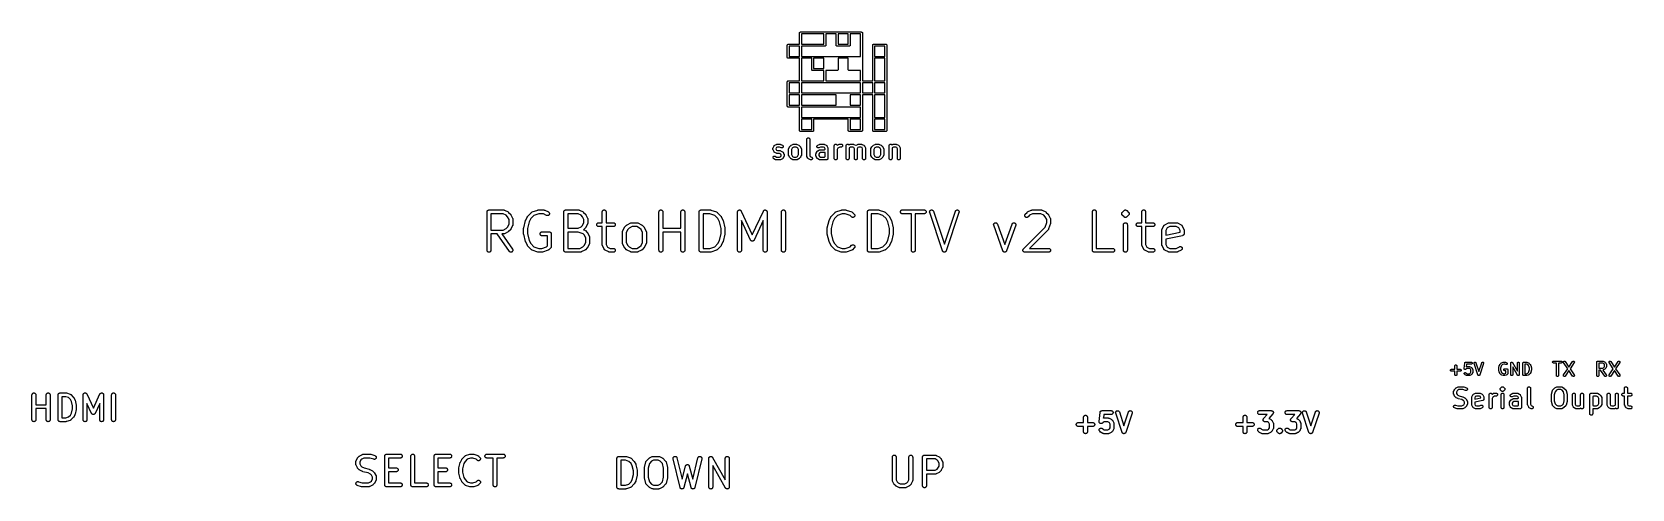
# Model space of a CAD drawing. Extents: x 78.1 to 161.4, y -93 to -69.2.
import ezdxf

# ---------------------------------------------------------------- set-up
doc = ezdxf.new("R2010")
doc.units = 0
doc.layers.add('BLACK', color=7, linetype='CONTINUOUS')

msp = doc.modelspace()

# ---------------------------------------------------------------- linework, layer by layer
at = {"layer": 'BLACK', "linetype": 'CONTINUOUS'}
for p, q in [((117.425, -69.9008), (117.426, -69.891)), ((117.425, -69.9033), (117.425, -69.9008)), ((117.425, -70.5334), (117.425, -69.9033)), ((117.426, -69.891), (117.429, -69.8816)), ((117.429, -69.8816), (117.433, -69.8729)), ((117.433, -69.8729), (117.439, -69.8653)), ((117.439, -69.8653), (117.447, -69.859)), ((117.447, -69.859), (117.456, -69.8544)), ((117.456, -69.8544), (117.465, -69.8515)), ((117.465, -69.8515), (117.473, -69.8508)), ((117.473, -69.8508), (117.475, -69.8506)), ((117.475, -69.8506), (117.477, -69.8508)), ((117.477, -69.8508), (118.06, -69.8508)), ((117.525, -69.9508), (117.525, -70.4858)), ((118.06, -69.9508), (117.525, -69.9508)), ((118.06, -69.2658), (118.061, -69.256)), ((118.06, -69.2682), (118.06, -69.2658)), ((118.06, -69.8508), (118.06, -69.2682)), ((118.06, -70.4858), (118.06, -69.9508)), ((118.061, -69.256), (118.064, -69.2466)), ((118.064, -69.2466), (118.068, -69.2379)), ((118.068, -69.2379), (118.074, -69.2303)), ((118.074, -69.2303), (118.082, -69.224)), ((118.082, -69.224), (118.091, -69.2194)), ((118.091, -69.2194), (118.1, -69.2165)), ((118.1, -69.2165), (118.108, -69.2158)), ((118.108, -69.2158), (118.11, -69.2156)), ((118.11, -69.2156), (118.112, -69.2158)), ((118.112, -69.2158), (119.378, -69.2158)), ((118.16, -69.3158), (118.16, -69.8508)), ((119.33, -69.3158), (118.16, -69.3158)), ((118.16, -69.8508), (119.33, -69.8508)), ((119.378, -69.9508), (118.16, -69.9508)), ((118.16, -69.9508), (118.16, -70.4858)), ((119.33, -69.8508), (119.33, -69.3158)), ((119.378, -69.2158), (119.38, -69.2156)), ((119.38, -69.951), (119.378, -69.9508)), ((119.38, -69.2156), (119.382, -69.2158)), ((119.39, -69.9501), (119.38, -69.951)), ((119.382, -69.2158), (120.013, -69.2158)), ((119.399, -69.9472), (119.39, -69.9501)), ((119.408, -69.9426), (119.399, -69.9472)), ((119.416, -69.9363), (119.408, -69.9426)), ((119.422, -69.9287), (119.416, -69.9363)), ((119.426, -69.92), (119.422, -69.9287)), ((119.429, -69.9106), (119.426, -69.92)), ((119.43, -69.9032), (119.429, -69.9106)), ((119.965, -69.3158), (119.43, -69.3158)), ((119.43, -69.3158), (119.43, -69.8984)), ((119.43, -69.8984), (119.43, -69.9008)), ((119.43, -69.9008), (119.43, -69.9032)), ((119.965, -69.8983), (119.965, -69.3158)), ((119.965, -69.9008), (119.965, -69.8983)), ((119.966, -69.9106), (119.965, -69.9008)), ((119.969, -69.92), (119.966, -69.9106)), ((119.973, -69.9287), (119.969, -69.92)), ((119.979, -69.9363), (119.973, -69.9287)), ((119.987, -69.9426), (119.979, -69.9363)), ((119.996, -69.9472), (119.987, -69.9426)), ((120.005, -69.9501), (119.996, -69.9472)), ((120.013, -69.9508), (120.005, -69.9501)), ((120.013, -69.2158), (120.015, -69.2156)), ((120.015, -69.951), (120.013, -69.9508)), ((120.015, -69.2156), (120.017, -69.2158)), ((120.017, -69.9508), (120.015, -69.951)), ((120.017, -69.2158), (120.648, -69.2158)), ((120.648, -69.9508), (120.017, -69.9508)), ((120.065, -69.3158), (120.065, -69.8508)), ((120.6, -69.3158), (120.065, -69.3158)), ((120.065, -69.8508), (120.6, -69.8508)), ((120.6, -69.8508), (120.6, -69.3158)), ((120.648, -69.2158), (120.65, -69.2156)), ((120.65, -69.951), (120.648, -69.9508)), ((120.65, -69.2156), (120.652, -69.2158)), ((120.66, -69.9501), (120.65, -69.951)), ((120.652, -69.2158), (121.283, -69.2158)), ((120.669, -69.9472), (120.66, -69.9501)), ((120.678, -69.9426), (120.669, -69.9472)), ((120.686, -69.9363), (120.678, -69.9426)), ((120.692, -69.9287), (120.686, -69.9363)), ((120.696, -69.92), (120.692, -69.9287)), ((120.699, -69.9106), (120.696, -69.92)), ((120.7, -69.9032), (120.699, -69.9106)), ((120.7, -69.3158), (120.7, -69.8984)), ((121.235, -69.3158), (120.7, -69.3158)), ((120.7, -69.8984), (120.7, -69.9008)), ((120.7, -69.9008), (120.7, -69.9032)), ((121.235, -70.4858), (121.235, -69.3158)), ((121.283, -69.2158), (121.285, -69.2156)), ((121.285, -69.2156), (121.287, -69.2158)), ((121.287, -69.2158), (121.295, -69.2165)), ((121.295, -69.2165), (121.304, -69.2194)), ((121.304, -69.2194), (121.313, -69.224)), ((121.313, -69.224), (121.321, -69.2303)), ((121.321, -69.2303), (121.327, -69.2379)), ((121.327, -69.2379), (121.331, -69.2466)), ((121.331, -69.2466), (121.334, -69.256)), ((121.334, -69.256), (121.335, -69.2658)), ((121.335, -69.2658), (121.335, -69.2682)), ((121.335, -69.2682), (121.335, -70.5334)), ((121.87, -69.9008), (121.871, -69.891)), ((121.87, -69.9032), (121.87, -69.9008)), ((121.87, -70.5334), (121.87, -69.9032)), ((121.871, -69.891), (121.874, -69.8816)), ((121.874, -69.8816), (121.878, -69.8729)), ((121.878, -69.8729), (121.884, -69.8653)), ((121.884, -69.8653), (121.892, -69.859)), ((121.892, -69.859), (121.901, -69.8544)), ((121.901, -69.8544), (121.91, -69.8515)), ((121.91, -69.8515), (121.918, -69.8508)), ((121.918, -69.8508), (121.92, -69.8506)), ((121.92, -69.8506), (121.922, -69.8508)), ((121.922, -69.8508), (122.553, -69.8508)), ((121.97, -69.9508), (121.97, -70.4858)), ((122.505, -69.9508), (121.97, -69.9508)), ((122.505, -70.4858), (122.505, -69.9508)), ((122.553, -69.8508), (122.555, -69.8506)), ((122.555, -69.8506), (122.557, -69.8508)), ((122.557, -69.8508), (122.565, -69.8515)), ((122.565, -69.8515), (122.574, -69.8544)), ((122.574, -69.8544), (122.583, -69.859)), ((122.583, -69.859), (122.591, -69.8653)), ((122.591, -69.8653), (122.597, -69.8729)), ((122.597, -69.8729), (122.601, -69.8816)), ((122.601, -69.8816), (122.604, -69.891)), ((122.604, -69.891), (122.605, -69.9008)), ((122.605, -69.9008), (122.605, -69.9032)), ((122.605, -69.9032), (122.605, -70.5334)), ((117.425, -70.5358), (117.425, -70.5334)), ((117.426, -70.5456), (117.425, -70.5358)), ((117.429, -70.555), (117.426, -70.5456)), ((117.433, -70.5637), (117.429, -70.555)), ((117.439, -70.5708), (117.433, -70.5637)), ((117.439, -70.5713), (117.439, -70.5708)), ((117.447, -70.5776), (117.439, -70.5713)), ((117.456, -70.5822), (117.447, -70.5776)), ((117.465, -70.5851), (117.456, -70.5822)), ((117.475, -70.586), (117.465, -70.5851)), ((117.477, -70.5858), (117.475, -70.586)), ((118.06, -70.5858), (117.477, -70.5858)), ((117.525, -70.4858), (118.06, -70.4858)), ((118.06, -71.7558), (118.06, -70.5858)), ((118.16, -70.4858), (118.743, -70.4858)), ((118.16, -70.5858), (118.16, -71.7558)), ((118.695, -70.5858), (118.16, -70.5858)), ((118.695, -71.1683), (118.695, -70.5858)), ((118.743, -70.4858), (118.745, -70.4856)), ((118.745, -70.4856), (118.747, -70.4858)), ((118.747, -70.4858), (119.378, -70.4858)), ((118.795, -70.5858), (118.795, -71.1208)), ((119.33, -70.5858), (118.795, -70.5858)), ((119.33, -71.1208), (119.33, -70.5858)), ((119.378, -70.4858), (119.38, -70.4856)), ((119.38, -70.4856), (119.382, -70.4858)), ((119.382, -70.4858), (120.013, -70.4858)), ((120.013, -70.4858), (120.015, -70.4856)), ((120.015, -70.4856), (120.017, -70.4858)), ((120.017, -70.4858), (120.648, -70.4858)), ((120.065, -70.5858), (120.065, -71.1684)), ((120.6, -70.5858), (120.065, -70.5858)), ((120.6, -71.1684), (120.6, -70.5858)), ((120.648, -70.4858), (120.65, -70.4856)), ((120.65, -70.4856), (120.652, -70.4858)), ((120.652, -70.4858), (121.235, -70.4858)), ((121.335, -70.5334), (121.335, -70.5358)), ((121.335, -70.5358), (121.335, -70.5382)), ((121.335, -70.5382), (121.335, -71.1684)), ((121.87, -70.5358), (121.87, -70.5334)), ((121.87, -70.5382), (121.87, -70.5358)), ((121.87, -71.7558), (121.87, -70.5382)), ((121.97, -70.4858), (122.505, -70.4858)), ((121.97, -70.5858), (121.97, -71.7558)), ((122.505, -70.5858), (121.97, -70.5858)), ((122.505, -71.7558), (122.505, -70.5858)), ((122.605, -70.5334), (122.605, -70.5358)), ((122.605, -70.5358), (122.605, -70.5382)), ((122.605, -70.5382), (122.605, -71.8034)), ((118.695, -71.1708), (118.695, -71.1683)), ((118.696, -71.1806), (118.695, -71.1708)), ((118.699, -71.19), (118.696, -71.1806)), ((118.703, -71.1987), (118.699, -71.19)), ((118.709, -71.2063), (118.703, -71.1987)), ((118.717, -71.2126), (118.709, -71.2063)), ((118.726, -71.2172), (118.717, -71.2126)), ((118.735, -71.2201), (118.726, -71.2172)), ((118.743, -71.2208), (118.735, -71.2201)), ((118.745, -71.221), (118.743, -71.2208)), ((118.747, -71.2208), (118.745, -71.221)), ((119.33, -71.2208), (118.747, -71.2208)), ((118.795, -71.1208), (119.33, -71.1208)), ((119.33, -71.7558), (119.33, -71.2208)), ((120.013, -71.2208), (119.43, -71.2208)), ((119.43, -71.2208), (119.43, -71.7558)), ((120.015, -71.221), (120.013, -71.2208)), ((120.025, -71.2201), (120.015, -71.221)), ((120.034, -71.2172), (120.025, -71.2201)), ((120.043, -71.2126), (120.034, -71.2172)), ((120.051, -71.2063), (120.043, -71.2126)), ((120.057, -71.1987), (120.051, -71.2063)), ((120.061, -71.19), (120.057, -71.1987)), ((120.064, -71.1806), (120.061, -71.19)), ((120.065, -71.1732), (120.064, -71.1806)), ((120.065, -71.1684), (120.065, -71.1708)), ((120.065, -71.1708), (120.065, -71.1732)), ((120.6, -71.1708), (120.6, -71.1684)), ((120.601, -71.1806), (120.6, -71.1708)), ((120.604, -71.19), (120.601, -71.1806)), ((120.608, -71.1987), (120.604, -71.19)), ((120.614, -71.2063), (120.608, -71.1987)), ((120.622, -71.2126), (120.614, -71.2063)), ((120.631, -71.2172), (120.622, -71.2126)), ((120.64, -71.2201), (120.631, -71.2172)), ((120.648, -71.2208), (120.64, -71.2201)), ((120.65, -71.221), (120.648, -71.2208)), ((120.652, -71.2208), (120.65, -71.221)), ((121.235, -71.2208), (120.652, -71.2208)), ((121.235, -71.7558), (121.235, -71.2208)), ((121.335, -71.1684), (121.335, -71.1708)), ((121.335, -71.1708), (121.335, -71.1732)), ((121.335, -71.1732), (121.335, -71.7558)), ((117.425, -71.8058), (117.426, -71.796)), ((117.425, -71.8083), (117.425, -71.8058)), ((117.425, -72.4383), (117.425, -71.8083)), ((117.425, -72.4408), (117.425, -72.4383)), ((117.425, -72.4433), (117.425, -72.4408)), ((117.425, -73.0734), (117.425, -72.4433)), ((117.426, -71.796), (117.429, -71.7866)), ((117.429, -71.7866), (117.433, -71.7779)), ((117.433, -71.7779), (117.439, -71.7703)), ((117.439, -71.7703), (117.447, -71.764)), ((117.447, -71.764), (117.456, -71.7594)), ((117.456, -71.7594), (117.465, -71.7565)), ((117.465, -71.7565), (117.473, -71.7558)), ((117.473, -71.7558), (117.475, -71.7556)), ((117.475, -71.7556), (117.477, -71.7558)), ((117.477, -71.7558), (118.06, -71.7558)), ((117.525, -71.8558), (117.525, -72.3908)), ((118.06, -71.8558), (117.525, -71.8558)), ((117.525, -72.3908), (118.06, -72.3908)), ((118.06, -72.3908), (118.06, -71.8558)), ((118.16, -71.7558), (119.33, -71.7558)), ((119.378, -71.8558), (118.16, -71.8558)), ((118.16, -71.8558), (118.16, -72.3908)), ((118.16, -72.3908), (120.013, -72.3908)), ((119.38, -71.856), (119.378, -71.8558)), ((119.382, -71.8558), (119.38, -71.856)), ((121.235, -71.8558), (119.382, -71.8558)), ((119.43, -71.7558), (121.235, -71.7558)), ((120.013, -72.3908), (120.015, -72.3906)), ((120.015, -72.3906), (120.017, -72.3908)), ((120.017, -72.3908), (120.648, -72.3908)), ((120.648, -72.3908), (120.65, -72.3906)), ((120.65, -72.3906), (120.652, -72.3908)), ((120.652, -72.3908), (121.235, -72.3908)), ((121.235, -72.3908), (121.235, -71.8558)), ((121.335, -71.7558), (121.87, -71.7558)), ((121.335, -71.8558), (121.335, -72.3908)), ((121.87, -71.8558), (121.335, -71.8558)), ((121.335, -72.3908), (121.87, -72.3908)), ((121.87, -72.3908), (121.87, -71.8558)), ((121.97, -71.7558), (122.505, -71.7558)), ((121.97, -71.8558), (121.97, -72.3908)), ((122.505, -71.8558), (121.97, -71.8558)), ((121.97, -72.3908), (122.505, -72.3908)), ((122.505, -72.3908), (122.505, -71.8558)), ((122.605, -71.8034), (122.605, -71.8058)), ((122.605, -71.8058), (122.605, -71.8082)), ((122.605, -71.8082), (122.605, -72.4384)), ((122.605, -72.4384), (122.605, -72.4408)), ((122.605, -72.4408), (122.605, -72.4432)), ((122.605, -72.4432), (122.605, -73.7084)), ((117.425, -73.0758), (117.425, -73.0734)), ((117.426, -73.0856), (117.425, -73.0758)), ((117.429, -73.095), (117.426, -73.0856)), ((117.433, -73.1037), (117.429, -73.095)), ((117.439, -73.1108), (117.433, -73.1037)), ((117.439, -73.1113), (117.439, -73.1108)), ((117.447, -73.1176), (117.439, -73.1113)), ((117.456, -73.1222), (117.447, -73.1176)), ((117.465, -73.1251), (117.456, -73.1222)), ((117.475, -73.126), (117.465, -73.1251)), ((117.477, -73.1258), (117.475, -73.126)), ((118.06, -73.1258), (117.477, -73.1258)), ((117.525, -72.4908), (117.525, -73.0258)), ((118.06, -72.4908), (117.525, -72.4908)), ((117.525, -73.0258), (118.06, -73.0258)), ((118.06, -73.0258), (118.06, -72.4908)), ((118.06, -73.7083), (118.06, -73.1258)), ((118.16, -72.4908), (118.16, -73.0258)), ((119.965, -72.4908), (118.16, -72.4908)), ((118.16, -73.0258), (119.965, -73.0258)), ((120.013, -73.1258), (118.16, -73.1258)), ((118.16, -73.1258), (118.16, -73.6608)), ((119.965, -73.0258), (119.965, -72.4908)), ((120.015, -73.126), (120.013, -73.1258)), ((120.017, -73.1258), (120.015, -73.126)), ((120.648, -73.1258), (120.017, -73.1258)), ((120.65, -73.126), (120.648, -73.1258)), ((120.652, -73.1258), (120.65, -73.126)), ((121.235, -73.1258), (120.652, -73.1258)), ((120.7, -72.4908), (120.7, -73.0258)), ((121.235, -72.4908), (120.7, -72.4908)), ((120.7, -73.0258), (121.235, -73.0258)), ((121.235, -73.0258), (121.235, -72.4908)), ((121.235, -73.6608), (121.235, -73.1258)), ((121.87, -72.4908), (121.335, -72.4908)), ((121.335, -72.4908), (121.335, -73.0734)), ((121.335, -73.0734), (121.335, -73.0758)), ((121.335, -73.0758), (121.335, -73.0782)), ((121.335, -73.0782), (121.335, -73.7084)), ((121.87, -73.7083), (121.87, -72.4908)), ((121.97, -72.4908), (121.97, -73.6608)), ((122.505, -72.4908), (121.97, -72.4908)), ((122.505, -73.6608), (122.505, -72.4908)), ((118.06, -73.7108), (118.06, -73.7083)), ((118.06, -73.7133), (118.06, -73.7108)), ((118.06, -74.3433), (118.06, -73.7133)), ((118.16, -73.6608), (118.743, -73.6608)), ((118.16, -73.7608), (118.16, -74.2958)), ((118.695, -73.7608), (118.16, -73.7608)), ((118.695, -74.2958), (118.695, -73.7608)), ((118.743, -73.6608), (118.745, -73.6606)), ((118.745, -73.6606), (118.747, -73.6608)), ((118.747, -73.6608), (120.648, -73.6608)), ((120.6, -73.7608), (118.795, -73.7608)), ((118.795, -73.7608), (118.795, -74.3434)), ((120.6, -74.3433), (120.6, -73.7608)), ((120.648, -73.6608), (120.65, -73.6606)), ((120.65, -73.6606), (120.652, -73.6608)), ((120.652, -73.6608), (121.235, -73.6608)), ((120.7, -73.7608), (120.7, -74.2958)), ((121.235, -73.7608), (120.7, -73.7608)), ((121.235, -74.2958), (121.235, -73.7608)), ((121.335, -73.7084), (121.335, -73.7108)), ((121.335, -73.7108), (121.335, -73.7132)), ((121.335, -73.7132), (121.335, -74.3434)), ((121.87, -73.7108), (121.87, -73.7083)), ((121.87, -73.7133), (121.87, -73.7108)), ((121.87, -74.3433), (121.87, -73.7133)), ((121.97, -73.6608), (122.505, -73.6608)), ((121.97, -73.7608), (121.97, -74.2958)), ((122.505, -73.7608), (121.97, -73.7608)), ((122.505, -74.2958), (122.505, -73.7608)), ((122.605, -73.7084), (122.605, -73.7108)), ((122.605, -73.7108), (122.605, -73.7132)), ((122.605, -73.7132), (122.605, -74.3434)), ((118.06, -74.3458), (118.06, -74.3433)), ((118.061, -74.3556), (118.06, -74.3458)), ((118.064, -74.365), (118.061, -74.3556)), ((118.068, -74.3737), (118.064, -74.365)), ((118.074, -74.3813), (118.068, -74.3737)), ((118.082, -74.3876), (118.074, -74.3813)), ((118.091, -74.3922), (118.082, -74.3876)), ((118.1, -74.3951), (118.091, -74.3922)), ((118.108, -74.3958), (118.1, -74.3951)), ((118.11, -74.396), (118.108, -74.3958)), ((118.112, -74.3958), (118.11, -74.396)), ((118.743, -74.3958), (118.112, -74.3958)), ((118.16, -74.2958), (118.695, -74.2958)), ((118.44, -74.8004), (118.442, -74.7859)), ((118.44, -74.8015), (118.44, -74.8004)), ((118.44, -75.6586), (118.44, -74.8015)), ((118.442, -74.7859), (118.446, -74.7719)), ((118.446, -74.7719), (118.453, -74.7591)), ((118.453, -74.7591), (118.463, -74.7479)), ((118.463, -74.7479), (118.474, -74.7387)), ((118.474, -74.7387), (118.487, -74.7319)), ((118.487, -74.7319), (118.501, -74.7278)), ((118.501, -74.7278), (118.516, -74.7265)), ((118.516, -74.7265), (118.53, -74.728)), ((118.53, -74.728), (118.544, -74.7323)), ((118.544, -74.7323), (118.557, -74.7393)), ((118.557, -74.7393), (118.568, -74.7486)), ((118.568, -74.7486), (118.577, -74.76)), ((118.577, -74.76), (118.584, -74.7729)), ((118.584, -74.7729), (118.589, -74.7869)), ((118.589, -74.7869), (118.59, -74.8015)), ((118.59, -74.8015), (118.59, -75.6409)), ((118.745, -74.396), (118.743, -74.3958)), ((118.755, -74.3951), (118.745, -74.396)), ((118.764, -74.3922), (118.755, -74.3951)), ((118.773, -74.3876), (118.764, -74.3922)), ((118.781, -74.3813), (118.773, -74.3876)), ((118.787, -74.3737), (118.781, -74.3813)), ((118.791, -74.365), (118.787, -74.3737)), ((118.794, -74.3556), (118.791, -74.365)), ((118.795, -74.3482), (118.794, -74.3556)), ((118.795, -74.3434), (118.795, -74.3458)), ((118.795, -74.3458), (118.795, -74.3482)), ((120.6, -74.3458), (120.6, -74.3433)), ((120.601, -74.3556), (120.6, -74.3458)), ((120.604, -74.365), (120.601, -74.3556)), ((120.608, -74.3737), (120.604, -74.365)), ((120.614, -74.3813), (120.608, -74.3737)), ((120.622, -74.3876), (120.614, -74.3813)), ((120.631, -74.3922), (120.622, -74.3876)), ((120.64, -74.3951), (120.631, -74.3922)), ((120.648, -74.3958), (120.64, -74.3951)), ((120.65, -74.396), (120.648, -74.3958)), ((120.652, -74.3958), (120.65, -74.396)), ((121.283, -74.3958), (120.652, -74.3958)), ((120.7, -74.2958), (121.235, -74.2958)), ((121.285, -74.396), (121.283, -74.3958)), ((121.295, -74.3951), (121.285, -74.396)), ((121.304, -74.3922), (121.295, -74.3951)), ((121.313, -74.3876), (121.304, -74.3922)), ((121.321, -74.3813), (121.313, -74.3876)), ((121.327, -74.3737), (121.321, -74.3813)), ((121.331, -74.365), (121.327, -74.3737)), ((121.334, -74.3556), (121.331, -74.365)), ((121.335, -74.3482), (121.334, -74.3556)), ((121.335, -74.3434), (121.335, -74.3458)), ((121.335, -74.3458), (121.335, -74.3482)), ((121.87, -74.3458), (121.87, -74.3433)), ((121.871, -74.3556), (121.87, -74.3458)), ((121.874, -74.365), (121.871, -74.3556)), ((121.878, -74.3737), (121.874, -74.365)), ((121.884, -74.3813), (121.878, -74.3737)), ((121.892, -74.3876), (121.884, -74.3813)), ((121.901, -74.3922), (121.892, -74.3876)), ((121.91, -74.3951), (121.901, -74.3922)), ((121.918, -74.3958), (121.91, -74.3951)), ((121.92, -74.396), (121.918, -74.3958)), ((121.922, -74.3958), (121.92, -74.396)), ((122.553, -74.3958), (121.922, -74.3958)), ((121.97, -74.2958), (122.505, -74.2958)), ((122.555, -74.396), (122.553, -74.3958)), ((122.565, -74.3951), (122.555, -74.396)), ((122.574, -74.3922), (122.565, -74.3951)), ((122.583, -74.3876), (122.574, -74.3922)), ((122.591, -74.3813), (122.583, -74.3876)), ((122.597, -74.3737), (122.591, -74.3813)), ((122.601, -74.365), (122.597, -74.3737)), ((122.604, -74.3556), (122.601, -74.365)), ((122.605, -74.3482), (122.604, -74.3556)), ((122.605, -74.3434), (122.605, -74.3458)), ((122.605, -74.3458), (122.605, -74.3482)), ((116.678, -75.2722), (116.679, -75.2672)), ((116.678, -75.2744), (116.678, -75.2722)), ((116.678, -75.2766), (116.678, -75.2744)), ((116.678, -75.2777), (116.678, -75.2766)), ((116.678, -75.3253), (116.678, -75.2777)), ((116.678, -75.3275), (116.678, -75.3253)), ((116.678, -75.3297), (116.678, -75.3275)), ((116.679, -75.3347), (116.678, -75.3297)), ((116.678, -75.7479), (116.681, -75.7335)), ((116.679, -75.7625), (116.678, -75.7479)), ((116.679, -75.2672), (116.68, -75.2621)), ((116.68, -75.3399), (116.679, -75.3347)), ((116.682, -75.7768), (116.679, -75.7625)), ((116.68, -75.26), (116.681, -75.2578)), ((116.68, -75.2621), (116.68, -75.26)), ((116.68, -75.342), (116.68, -75.3399)), ((116.681, -75.3442), (116.68, -75.342)), ((116.681, -75.2578), (116.683, -75.253)), ((116.682, -75.349), (116.681, -75.3442)), ((116.681, -75.7335), (116.686, -75.7199)), ((116.684, -75.3539), (116.682, -75.349)), ((116.688, -75.7903), (116.682, -75.7768)), ((116.683, -75.253), (116.684, -75.2481)), ((116.684, -75.2481), (116.685, -75.2462)), ((116.685, -75.3558), (116.684, -75.3539)), ((116.685, -75.2462), (116.686, -75.2441)), ((116.686, -75.3579), (116.685, -75.3558)), ((116.686, -75.2441), (116.734, -75.1489)), ((116.686, -75.3588), (116.686, -75.3579)), ((116.734, -75.4541), (116.686, -75.3588)), ((116.686, -75.7199), (116.694, -75.7075)), ((116.696, -75.8023), (116.688, -75.7903)), ((116.694, -75.7075), (116.704, -75.6969)), ((116.706, -75.8125), (116.696, -75.8023)), ((116.704, -75.6969), (116.716, -75.6885)), ((116.719, -75.8205), (116.706, -75.8125)), ((116.716, -75.6885), (116.73, -75.6826)), ((116.72, -75.8209), (116.719, -75.8205)), ((116.815, -75.8686), (116.72, -75.8209)), ((116.73, -75.6826), (116.744, -75.6794)), ((116.734, -75.148), (116.735, -75.1466)), ((116.734, -75.1489), (116.734, -75.148)), ((116.734, -75.4554), (116.734, -75.4541)), ((116.735, -75.4569), (116.734, -75.4554)), ((116.735, -75.1466), (116.736, -75.1451)), ((116.738, -75.4616), (116.735, -75.4569)), ((116.736, -75.1451), (116.739, -75.1405)), ((116.741, -75.4665), (116.738, -75.4616)), ((116.739, -75.1405), (116.742, -75.1357)), ((116.743, -75.4676), (116.741, -75.4665)), ((116.742, -75.1357), (116.743, -75.1345)), ((116.743, -75.1345), (116.744, -75.1332)), ((116.743, -75.469), (116.743, -75.4676)), ((116.748, -75.4729), (116.743, -75.469)), ((116.744, -75.1332), (116.748, -75.1293)), ((116.744, -75.6794), (116.759, -75.6791)), ((116.748, -75.1293), (116.752, -75.1252)), ((116.751, -75.4771), (116.748, -75.4729)), ((116.753, -75.478), (116.751, -75.4771)), ((116.752, -75.1252), (116.754, -75.1243)), ((116.754, -75.4792), (116.753, -75.478)), ((116.754, -75.1243), (116.755, -75.1231)), ((116.759, -75.4823), (116.754, -75.4792)), ((116.755, -75.1231), (116.76, -75.1201)), ((116.763, -75.4856), (116.759, -75.4823)), ((116.759, -75.6791), (116.773, -75.6815)), ((116.76, -75.1201), (116.764, -75.1169)), ((116.765, -75.4862), (116.763, -75.4856)), ((116.764, -75.1169), (116.766, -75.1162)), ((116.766, -75.4871), (116.765, -75.4862)), ((116.766, -75.1162), (116.767, -75.1154)), ((116.767, -75.4876), (116.766, -75.4871)), ((116.767, -75.1154), (116.862, -75.0677)), ((116.862, -75.5352), (116.767, -75.4876)), ((116.773, -75.6815), (116.787, -75.6868)), ((116.787, -75.6868), (116.866, -75.7265)), ((116.857, -75.2383), (116.828, -75.2954)), ((116.828, -75.2954), (116.828, -75.3076)), ((116.828, -75.3076), (116.857, -75.3646)), ((116.914, -75.2098), (116.857, -75.2383)), ((116.857, -75.3646), (116.914, -75.3931)), ((116.862, -75.0677), (116.863, -75.0673)), ((116.864, -75.536), (116.862, -75.5352)), ((116.863, -75.0673), (116.865, -75.0665)), ((116.866, -75.5371), (116.864, -75.536)), ((116.865, -75.0665), (116.867, -75.0655)), ((116.871, -75.5386), (116.866, -75.5371)), ((116.866, -75.7265), (117.021, -75.7265)), ((116.867, -75.0655), (116.872, -75.064)), ((116.876, -75.5405), (116.871, -75.5386)), ((116.872, -75.064), (116.877, -75.0622)), ((116.878, -75.5408), (116.876, -75.5405)), ((116.877, -75.0622), (116.879, -75.0619)), ((116.88, -75.5415), (116.878, -75.5408)), ((116.879, -75.0619), (116.881, -75.0612)), ((116.885, -75.5421), (116.88, -75.5415)), ((116.881, -75.0612), (116.886, -75.0607)), ((116.891, -75.5429), (116.885, -75.5421)), ((116.886, -75.0607), (116.892, -75.0599)), ((116.893, -75.5429), (116.891, -75.5429)), ((116.892, -75.0599), (116.894, -75.06)), ((116.895, -75.5431), (116.893, -75.5429)), ((116.894, -75.06), (116.896, -75.0598)), ((116.896, -75.5431), (116.895, -75.5431)), ((116.896, -75.0598), (117.039, -75.0598)), ((117.021, -75.5431), (116.896, -75.5431)), ((117.021, -75.2098), (116.914, -75.2098)), ((116.914, -75.3931), (117.039, -75.3931)), ((117.101, -75.2495), (117.021, -75.2098)), ((117.078, -75.5717), (117.021, -75.5431)), ((117.021, -75.7265), (117.078, -75.698)), ((117.039, -75.0598), (117.04, -75.0598)), ((117.039, -75.3931), (117.04, -75.3932)), ((117.04, -75.0598), (117.042, -75.0601)), ((117.04, -75.3932), (117.042, -75.3934)), ((117.042, -75.0601), (117.044, -75.06)), ((117.042, -75.3934), (117.044, -75.3933)), ((117.044, -75.06), (117.049, -75.0609)), ((117.044, -75.3933), (117.049, -75.3942)), ((117.049, -75.0609), (117.054, -75.0615)), ((117.049, -75.3942), (117.054, -75.3948)), ((117.054, -75.0615), (117.057, -75.0621)), ((117.054, -75.3948), (117.057, -75.3955)), ((117.057, -75.0621), (117.059, -75.0625)), ((117.057, -75.3955), (117.059, -75.3958)), ((117.059, -75.0625), (117.063, -75.0643)), ((117.059, -75.3958), (117.063, -75.3977)), ((117.063, -75.0643), (117.068, -75.0659)), ((117.063, -75.3977), (117.068, -75.3992)), ((117.068, -75.0659), (117.07, -75.0669)), ((117.068, -75.3992), (117.07, -75.4003)), ((117.07, -75.0669), (117.072, -75.0677)), ((117.07, -75.4003), (117.072, -75.4011)), ((117.072, -75.0677), (117.168, -75.1154)), ((117.072, -75.4011), (117.168, -75.4487)), ((117.168, -75.8209), (117.072, -75.8686)), ((117.107, -75.6287), (117.078, -75.5717)), ((117.078, -75.698), (117.107, -75.6409)), ((117.114, -75.2548), (117.101, -75.2495)), ((117.107, -75.6409), (117.107, -75.6287)), ((117.129, -75.2572), (117.114, -75.2548)), ((117.143, -75.2569), (117.129, -75.2572)), ((117.158, -75.2537), (117.143, -75.2569)), ((117.171, -75.2478), (117.158, -75.2537)), ((117.168, -75.1154), (117.169, -75.1158)), ((117.168, -75.4487), (117.169, -75.4492)), ((117.169, -75.8201), (117.168, -75.8209)), ((117.169, -75.1158), (117.181, -75.1238)), ((117.169, -75.4492), (117.17, -75.45)), ((117.17, -75.8194), (117.169, -75.8201)), ((117.17, -75.45), (117.171, -75.4507)), ((117.175, -75.8162), (117.17, -75.8194)), ((117.183, -75.2393), (117.171, -75.2478)), ((117.171, -75.4507), (117.176, -75.454)), ((117.18, -75.8132), (117.175, -75.8162)), ((117.176, -75.454), (117.181, -75.4571)), ((117.181, -75.812), (117.18, -75.8132)), ((117.181, -75.1238), (117.191, -75.134)), ((117.181, -75.4571), (117.182, -75.4583)), ((117.182, -75.8111), (117.181, -75.812)), ((117.182, -75.4583), (117.183, -75.4592)), ((117.186, -75.807), (117.182, -75.8111)), ((117.193, -75.2288), (117.183, -75.2393)), ((117.183, -75.4592), (117.187, -75.4633)), ((117.191, -75.8031), (117.186, -75.807)), ((117.187, -75.4633), (117.191, -75.4673)), ((117.191, -75.134), (117.2, -75.146)), ((117.191, -75.4673), (117.192, -75.4687)), ((117.192, -75.8018), (117.191, -75.8031)), ((117.192, -75.4687), (117.193, -75.4698)), ((117.193, -75.8006), (117.192, -75.8018)), ((117.201, -75.2164), (117.193, -75.2288)), ((117.193, -75.4698), (117.196, -75.4747)), ((117.196, -75.7958), (117.193, -75.8006)), ((117.196, -75.4747), (117.2, -75.4794)), ((117.199, -75.7912), (117.196, -75.7958)), ((117.2, -75.7897), (117.199, -75.7912)), ((117.2, -75.146), (117.205, -75.1595)), ((117.2, -75.4794), (117.2, -75.4809)), ((117.2, -75.4809), (117.201, -75.4822)), ((117.201, -75.7883), (117.2, -75.7897)), ((117.206, -75.2028), (117.201, -75.2164)), ((117.201, -75.4822), (117.249, -75.5775)), ((117.249, -75.6922), (117.201, -75.7874)), ((117.201, -75.7874), (117.201, -75.7883)), ((117.205, -75.1595), (117.209, -75.1738)), ((117.209, -75.1884), (117.206, -75.2028)), ((117.209, -75.1738), (117.209, -75.1884)), ((117.249, -75.5775), (117.249, -75.5784)), ((117.249, -75.5784), (117.25, -75.5805)), ((117.25, -75.6901), (117.249, -75.6922)), ((117.25, -75.5805), (117.251, -75.5824)), ((117.251, -75.6882), (117.25, -75.6901)), ((117.251, -75.5824), (117.252, -75.5873)), ((117.252, -75.6833), (117.251, -75.6882)), ((117.252, -75.5873), (117.254, -75.5921)), ((117.254, -75.6785), (117.252, -75.6833)), ((117.254, -75.5921), (117.255, -75.5943)), ((117.255, -75.6742), (117.254, -75.6763)), ((117.254, -75.6763), (117.254, -75.6785)), ((117.255, -75.5943), (117.255, -75.5964)), ((117.255, -75.5964), (117.256, -75.6015)), ((117.256, -75.6691), (117.255, -75.6742)), ((117.256, -75.6015), (117.257, -75.6066)), ((117.257, -75.6066), (117.256, -75.6088)), ((117.256, -75.6088), (117.257, -75.611)), ((117.257, -75.6597), (117.256, -75.6619)), ((117.256, -75.6619), (117.256, -75.6641)), ((117.256, -75.6641), (117.256, -75.6691)), ((117.257, -75.611), (117.257, -75.6586)), ((117.257, -75.6586), (117.257, -75.6597)), ((117.488, -75.3198), (117.489, -75.3148)), ((117.488, -75.322), (117.488, -75.3198)), ((117.488, -75.3242), (117.488, -75.322)), ((117.488, -75.3253), (117.488, -75.3242)), ((117.488, -75.611), (117.488, -75.3253)), ((117.488, -75.6132), (117.488, -75.611)), ((117.488, -75.6154), (117.488, -75.6132)), ((117.489, -75.6205), (117.488, -75.6154)), ((117.489, -75.3097), (117.49, -75.3076)), ((117.489, -75.3148), (117.489, -75.3097)), ((117.489, -75.6256), (117.489, -75.6205)), ((117.49, -75.6277), (117.489, -75.6256)), ((117.49, -75.3054), (117.492, -75.3006)), ((117.49, -75.3076), (117.49, -75.3054)), ((117.49, -75.6299), (117.49, -75.6277)), ((117.492, -75.6347), (117.49, -75.6299)), ((117.492, -75.3006), (117.494, -75.2957)), ((117.493, -75.6396), (117.492, -75.6347)), ((117.494, -75.6415), (117.493, -75.6396)), ((117.494, -75.2957), (117.495, -75.2938)), ((117.495, -75.6436), (117.494, -75.6415)), ((117.495, -75.2938), (117.496, -75.2917)), ((117.496, -75.6445), (117.495, -75.6436)), ((117.496, -75.2917), (117.543, -75.1965)), ((117.543, -75.7398), (117.496, -75.6445)), ((117.543, -75.1965), (117.544, -75.1956)), ((117.545, -75.7434), (117.543, -75.7398)), ((117.544, -75.1956), (117.546, -75.192)), ((117.547, -75.7471), (117.545, -75.7434)), ((117.546, -75.192), (117.548, -75.1883)), ((117.549, -75.7495), (117.547, -75.7471)), ((117.548, -75.1883), (117.55, -75.1859)), ((117.551, -75.7522), (117.549, -75.7495)), ((117.55, -75.1859), (117.552, -75.1833)), ((117.554, -75.7552), (117.551, -75.7522)), ((117.552, -75.1833), (117.555, -75.1803)), ((117.556, -75.7585), (117.554, -75.7552)), ((117.555, -75.1803), (117.557, -75.177)), ((117.557, -75.7593), (117.556, -75.7585)), ((117.557, -75.177), (117.605, -75.1294)), ((117.605, -75.8069), (117.557, -75.7593)), ((117.605, -75.1294), (117.606, -75.1287)), ((117.608, -75.8096), (117.605, -75.8069)), ((117.606, -75.1287), (117.609, -75.126)), ((117.611, -75.8125), (117.608, -75.8096)), ((117.609, -75.126), (117.612, -75.1231)), ((117.614, -75.8142), (117.611, -75.8125)), ((117.612, -75.1231), (117.615, -75.1215)), ((117.616, -75.8162), (117.614, -75.8142)), ((117.615, -75.1215), (117.617, -75.1195)), ((117.62, -75.8182), (117.616, -75.8162)), ((117.617, -75.1195), (117.621, -75.1176)), ((117.623, -75.8205), (117.62, -75.8182)), ((117.621, -75.1176), (117.624, -75.1154)), ((117.624, -75.8209), (117.623, -75.8205)), ((117.624, -75.1154), (117.72, -75.0677)), ((117.72, -75.8686), (117.624, -75.8209)), ((117.672, -75.2745), (117.638, -75.343)), ((117.638, -75.343), (117.638, -75.5933)), ((117.638, -75.5933), (117.672, -75.6618)), ((117.702, -75.2441), (117.672, -75.2745)), ((117.672, -75.6618), (117.702, -75.6922)), ((117.771, -75.2098), (117.702, -75.2441)), ((117.702, -75.6922), (117.771, -75.7265)), ((117.72, -75.0673), (117.723, -75.0665)), ((117.72, -75.0677), (117.72, -75.0673)), ((117.723, -75.0665), (117.725, -75.0655)), ((117.725, -75.0655), (117.729, -75.064)), ((117.729, -75.064), (117.734, -75.0622)), ((117.734, -75.0622), (117.736, -75.0619)), ((117.736, -75.0619), (117.739, -75.0612)), ((117.739, -75.0612), (117.744, -75.0607)), ((117.744, -75.0607), (117.749, -75.0599)), ((117.749, -75.0599), (117.751, -75.06)), ((117.751, -75.06), (117.753, -75.0598)), ((117.753, -75.0598), (117.896, -75.0598)), ((117.878, -75.2098), (117.771, -75.2098)), ((117.771, -75.7265), (117.878, -75.7265)), ((117.947, -75.2441), (117.878, -75.2098)), ((117.878, -75.7265), (117.947, -75.6922)), ((117.896, -75.0598), (117.897, -75.0598)), ((117.897, -75.0598), (117.899, -75.0601)), ((117.899, -75.0601), (117.901, -75.06)), ((117.901, -75.06), (117.906, -75.0609)), ((117.906, -75.0609), (117.912, -75.0615)), ((117.912, -75.0615), (117.914, -75.0621)), ((117.914, -75.0621), (117.916, -75.0625)), ((117.916, -75.0625), (117.921, -75.0643)), ((117.921, -75.0643), (117.925, -75.0659)), ((117.925, -75.0659), (117.927, -75.0669)), ((117.927, -75.0669), (117.929, -75.0677)), ((117.929, -75.0677), (118.025, -75.1154)), ((118.025, -75.8209), (117.929, -75.8686)), ((117.977, -75.2745), (117.947, -75.2441)), ((117.947, -75.6922), (117.977, -75.6618)), ((118.011, -75.343), (117.977, -75.2745)), ((117.977, -75.6618), (118.011, -75.5933)), ((118.011, -75.5933), (118.011, -75.343)), ((118.025, -75.1154), (118.026, -75.1158)), ((118.028, -75.8187), (118.025, -75.8209)), ((118.026, -75.1158), (118.029, -75.1181)), ((118.032, -75.8168), (118.028, -75.8187)), ((118.029, -75.1181), (118.033, -75.1201)), ((118.034, -75.8148), (118.032, -75.8168)), ((118.033, -75.1201), (118.035, -75.1221)), ((118.037, -75.8132), (118.034, -75.8148)), ((118.035, -75.1221), (118.038, -75.1238)), ((118.04, -75.8103), (118.037, -75.8132)), ((118.038, -75.1238), (118.041, -75.1267)), ((118.043, -75.8076), (118.04, -75.8103)), ((118.041, -75.1267), (118.044, -75.1294)), ((118.044, -75.8069), (118.043, -75.8076)), ((118.044, -75.1294), (118.092, -75.177)), ((118.092, -75.7593), (118.044, -75.8069)), ((118.092, -75.177), (118.093, -75.1778)), ((118.095, -75.756), (118.092, -75.7593)), ((118.093, -75.1778), (118.095, -75.1811)), ((118.095, -75.1811), (118.098, -75.1841)), ((118.097, -75.753), (118.095, -75.756)), ((118.099, -75.7504), (118.097, -75.753)), ((118.098, -75.1841), (118.1, -75.1868)), ((118.101, -75.748), (118.099, -75.7504)), ((118.1, -75.1868), (118.102, -75.1892)), ((118.103, -75.7443), (118.101, -75.748)), ((118.102, -75.1892), (118.104, -75.1929)), ((118.105, -75.7407), (118.103, -75.7443)), ((118.104, -75.1929), (118.106, -75.1965)), ((118.106, -75.7398), (118.105, -75.7407)), ((118.106, -75.1965), (118.154, -75.2917)), ((118.154, -75.6445), (118.106, -75.7398)), ((118.154, -75.2917), (118.154, -75.2927)), ((118.154, -75.2927), (118.155, -75.2948)), ((118.155, -75.6405), (118.154, -75.6425)), ((118.154, -75.6425), (118.154, -75.6445)), ((118.155, -75.2948), (118.156, -75.2967)), ((118.157, -75.6357), (118.155, -75.6405)), ((118.156, -75.2967), (118.157, -75.3016)), ((118.157, -75.3016), (118.159, -75.3064)), ((118.159, -75.6309), (118.157, -75.6357)), ((118.159, -75.3064), (118.159, -75.3086)), ((118.159, -75.3086), (118.16, -75.3107)), ((118.16, -75.6266), (118.159, -75.6287)), ((118.159, -75.6287), (118.159, -75.6309)), ((118.16, -75.3107), (118.161, -75.3158)), ((118.161, -75.6165), (118.16, -75.6215)), ((118.16, -75.6215), (118.16, -75.6266)), ((118.161, -75.3158), (118.161, -75.3209)), ((118.161, -75.3209), (118.161, -75.3231)), ((118.161, -75.3231), (118.161, -75.3253)), ((118.161, -75.3253), (118.161, -75.611)), ((118.161, -75.611), (118.161, -75.6121)), ((118.161, -75.6121), (118.161, -75.6142)), ((118.161, -75.6142), (118.161, -75.6165)), ((118.44, -75.6608), (118.44, -75.6586)), ((118.44, -75.663), (118.44, -75.6608)), ((118.441, -75.6681), (118.44, -75.663)), ((118.441, -75.6732), (118.441, -75.6681)), ((118.442, -75.6753), (118.441, -75.6732)), ((118.442, -75.6775), (118.442, -75.6753)), ((118.444, -75.6823), (118.442, -75.6775)), ((118.446, -75.6872), (118.444, -75.6823)), ((118.447, -75.6892), (118.446, -75.6872)), ((118.447, -75.6912), (118.447, -75.6892)), ((118.448, -75.6922), (118.447, -75.6912)), ((118.496, -75.7874), (118.448, -75.6922)), ((118.496, -75.7888), (118.496, -75.7874)), ((118.497, -75.7903), (118.496, -75.7888)), ((118.5, -75.795), (118.497, -75.7903)), ((118.503, -75.7998), (118.5, -75.795)), ((118.504, -75.801), (118.503, -75.7998)), ((118.505, -75.8023), (118.504, -75.801)), ((118.509, -75.8063), (118.505, -75.8023)), ((118.513, -75.8104), (118.509, -75.8063)), ((118.515, -75.8114), (118.513, -75.8104)), ((118.516, -75.8125), (118.515, -75.8114)), ((118.521, -75.8156), (118.516, -75.8125)), ((118.525, -75.8189), (118.521, -75.8156)), ((118.527, -75.8196), (118.525, -75.8189)), ((118.528, -75.8205), (118.527, -75.8196)), ((118.529, -75.8209), (118.528, -75.8205)), ((118.624, -75.8686), (118.529, -75.8209)), ((118.59, -75.6409), (118.619, -75.698)), ((118.619, -75.698), (118.691, -75.7344)), ((118.691, -75.7344), (118.692, -75.7349)), ((118.692, -75.7349), (118.705, -75.7428)), ((118.705, -75.7428), (118.715, -75.753)), ((118.715, -75.753), (118.723, -75.7651)), ((118.723, -75.7651), (118.729, -75.7785)), ((118.73, -75.8219), (118.725, -75.8355)), ((118.729, -75.7785), (118.732, -75.7928)), ((118.733, -75.8075), (118.73, -75.8219)), ((118.732, -75.7928), (118.733, -75.8075)), ((118.916, -75.5579), (118.917, -75.5529)), ((118.916, -75.5601), (118.916, -75.5579)), ((118.916, -75.5623), (118.916, -75.5601)), ((118.916, -75.5634), (118.916, -75.5623)), ((118.916, -75.6586), (118.916, -75.5634)), ((118.916, -75.6608), (118.916, -75.6586)), ((118.916, -75.663), (118.916, -75.6608)), ((118.917, -75.6681), (118.916, -75.663)), ((118.917, -75.5529), (118.918, -75.5478)), ((118.918, -75.6732), (118.917, -75.6681)), ((118.918, -75.5457), (118.919, -75.5435)), ((118.918, -75.5478), (118.918, -75.5457)), ((118.918, -75.6753), (118.918, -75.6732)), ((118.919, -75.6775), (118.918, -75.6753)), ((118.919, -75.5435), (118.921, -75.5387)), ((118.92, -75.6823), (118.919, -75.6775)), ((118.922, -75.6872), (118.92, -75.6823)), ((118.921, -75.5387), (118.922, -75.5338)), ((118.922, -75.5338), (118.923, -75.5319)), ((118.923, -75.6892), (118.922, -75.6872)), ((118.923, -75.5319), (118.924, -75.5298)), ((118.924, -75.6912), (118.923, -75.6892)), ((118.924, -75.5298), (118.972, -75.4346)), ((118.924, -75.6922), (118.924, -75.6912)), ((118.972, -75.7874), (118.924, -75.6922)), ((118.964, -75.1727), (118.968, -75.1585)), ((118.964, -75.1874), (118.964, -75.1727)), ((118.966, -75.2018), (118.964, -75.1874)), ((118.971, -75.2155), (118.966, -75.2018)), ((118.968, -75.1585), (118.974, -75.1451)), ((118.979, -75.2279), (118.971, -75.2155)), ((118.972, -75.4337), (118.973, -75.4323)), ((118.972, -75.4346), (118.972, -75.4337)), ((118.973, -75.7888), (118.972, -75.7874)), ((118.973, -75.4323), (118.974, -75.4308)), ((118.973, -75.7903), (118.973, -75.7888)), ((118.976, -75.795), (118.973, -75.7903)), ((118.974, -75.1451), (118.982, -75.1332)), ((118.974, -75.4308), (118.977, -75.4262)), ((118.98, -75.7998), (118.976, -75.795)), ((118.977, -75.4262), (118.98, -75.4214)), ((118.989, -75.2387), (118.979, -75.2279)), ((118.98, -75.4214), (118.981, -75.4202)), ((118.981, -75.801), (118.98, -75.7998)), ((118.981, -75.4202), (118.982, -75.4189)), ((118.982, -75.8023), (118.981, -75.801)), ((118.982, -75.1332), (118.993, -75.1231)), ((118.982, -75.4189), (118.986, -75.415)), ((118.986, -75.8063), (118.982, -75.8023)), ((118.986, -75.415), (118.99, -75.4109)), ((118.99, -75.8104), (118.986, -75.8063)), ((119.001, -75.2472), (118.989, -75.2387)), ((118.99, -75.4109), (118.992, -75.41)), ((118.991, -75.8114), (118.99, -75.8104)), ((118.992, -75.8125), (118.991, -75.8114)), ((118.992, -75.41), (118.993, -75.4089)), ((118.997, -75.8156), (118.992, -75.8125)), ((118.993, -75.1231), (119.005, -75.1154)), ((118.993, -75.4089), (118.998, -75.4058)), ((119.001, -75.8189), (118.997, -75.8156)), ((118.998, -75.4058), (119.002, -75.4026)), ((119.014, -75.2533), (119.001, -75.2472)), ((119.003, -75.8196), (119.001, -75.8189)), ((119.002, -75.4026), (119.004, -75.4019)), ((119.004, -75.8205), (119.003, -75.8196)), ((119.004, -75.4019), (119.005, -75.4011)), ((119.005, -75.8209), (119.004, -75.8205)), ((119.005, -75.1154), (119.101, -75.0677)), ((119.005, -75.4011), (119.101, -75.3534)), ((119.101, -75.8686), (119.005, -75.8209)), ((119.029, -75.2567), (119.014, -75.2533)), ((119.043, -75.2573), (119.029, -75.2567)), ((119.058, -75.255), (119.043, -75.2573)), ((119.071, -75.25), (119.058, -75.255)), ((119.095, -75.524), (119.066, -75.5811)), ((119.066, -75.5811), (119.066, -75.6409)), ((119.066, -75.6409), (119.095, -75.698)), ((119.072, -75.2495), (119.071, -75.25)), ((119.152, -75.2098), (119.072, -75.2495)), ((119.152, -75.4955), (119.095, -75.524)), ((119.095, -75.698), (119.152, -75.7265)), ((119.101, -75.0673), (119.104, -75.0665)), ((119.101, -75.0677), (119.101, -75.0673)), ((119.101, -75.353), (119.104, -75.3522)), ((119.101, -75.3534), (119.101, -75.353)), ((119.104, -75.0665), (119.105, -75.0655)), ((119.104, -75.3522), (119.105, -75.3512)), ((119.105, -75.0655), (119.11, -75.064)), ((119.105, -75.3512), (119.11, -75.3497)), ((119.11, -75.064), (119.115, -75.0622)), ((119.11, -75.3497), (119.115, -75.3479)), ((119.115, -75.0622), (119.117, -75.0619)), ((119.115, -75.3479), (119.117, -75.3476)), ((119.117, -75.0619), (119.119, -75.0612)), ((119.117, -75.3476), (119.119, -75.347)), ((119.119, -75.0612), (119.125, -75.0607)), ((119.119, -75.347), (119.125, -75.3465)), ((119.125, -75.0607), (119.13, -75.0599)), ((119.125, -75.3465), (119.13, -75.3457)), ((119.13, -75.0599), (119.132, -75.06)), ((119.13, -75.3457), (119.132, -75.3457)), ((119.132, -75.06), (119.134, -75.0598)), ((119.132, -75.3457), (119.134, -75.3455)), ((119.134, -75.0598), (119.325, -75.0598)), ((119.134, -75.3455), (119.354, -75.3455)), ((119.307, -75.2098), (119.152, -75.2098)), ((119.372, -75.4955), (119.152, -75.4955)), ((119.152, -75.7265), (119.354, -75.7265)), ((119.364, -75.2383), (119.307, -75.2098)), ((119.325, -75.0598), (119.326, -75.0598)), ((119.326, -75.0598), (119.328, -75.0601)), ((119.328, -75.0601), (119.33, -75.06)), ((119.33, -75.06), (119.335, -75.0609)), ((119.335, -75.0609), (119.34, -75.0615)), ((119.34, -75.0615), (119.342, -75.0621)), ((119.342, -75.0621), (119.344, -75.0625)), ((119.344, -75.0625), (119.349, -75.0643)), ((119.349, -75.0643), (119.354, -75.0659)), ((119.354, -75.0659), (119.356, -75.0669)), ((119.354, -75.3455), (119.392, -75.3266)), ((119.354, -75.7265), (119.392, -75.7075)), ((119.356, -75.0669), (119.358, -75.0677)), ((119.358, -75.0677), (119.453, -75.1154)), ((119.392, -75.2954), (119.364, -75.2383)), ((119.374, -75.4953), (119.372, -75.4955)), ((119.377, -75.4954), (119.374, -75.4953)), ((119.382, -75.4946), (119.377, -75.4954)), ((119.387, -75.4941), (119.382, -75.4946)), ((119.389, -75.4935), (119.387, -75.4941)), ((119.391, -75.4931), (119.389, -75.4935)), ((119.392, -75.4926), (119.391, -75.4931)), ((119.392, -75.3266), (119.392, -75.2954)), ((119.392, -75.7075), (119.392, -75.4926)), ((119.453, -75.1154), (119.454, -75.1158)), ((119.454, -75.1158), (119.456, -75.1167)), ((119.456, -75.1167), (119.457, -75.1174)), ((119.457, -75.1174), (119.462, -75.1207)), ((119.462, -75.1207), (119.467, -75.1238)), ((119.467, -75.1238), (119.468, -75.1249)), ((119.468, -75.1249), (119.469, -75.1259)), ((119.469, -75.1259), (119.473, -75.13)), ((119.473, -75.13), (119.477, -75.134)), ((119.477, -75.134), (119.478, -75.1353)), ((119.478, -75.1353), (119.479, -75.1365)), ((119.479, -75.1365), (119.482, -75.1413)), ((119.482, -75.1413), (119.485, -75.146)), ((119.485, -75.146), (119.486, -75.1475)), ((119.486, -75.1475), (119.487, -75.1489)), ((119.487, -75.1489), (119.534, -75.2441)), ((119.534, -75.2441), (119.535, -75.2451)), ((119.535, -75.2451), (119.536, -75.2471)), ((119.536, -75.2471), (119.537, -75.2491)), ((119.541, -75.8171), (119.536, -75.831)), ((119.537, -75.2491), (119.538, -75.254)), ((119.538, -75.254), (119.54, -75.2588)), ((119.54, -75.2588), (119.54, -75.261)), ((119.54, -75.261), (119.541, -75.2631)), ((119.541, -75.2631), (119.541, -75.2682)), ((119.541, -75.2682), (119.542, -75.2733)), ((119.542, -75.8025), (119.541, -75.8171)), ((119.542, -75.2733), (119.542, -75.2755)), ((119.542, -75.2755), (119.542, -75.2777)), ((119.542, -75.2777), (119.542, -75.8015)), ((119.542, -75.8015), (119.542, -75.8025)), ((119.869, -75.1338), (119.87, -75.1192)), ((119.869, -75.1348), (119.869, -75.1338)), ((119.869, -75.8015), (119.869, -75.1348)), ((119.87, -75.816), (119.869, -75.8015)), ((119.87, -75.1192), (119.875, -75.1053)), ((119.874, -75.8301), (119.87, -75.816)), ((119.875, -75.1053), (119.882, -75.0924)), ((119.882, -75.0924), (119.891, -75.0812)), ((119.891, -75.0812), (119.903, -75.0721)), ((119.903, -75.0721), (119.915, -75.0653)), ((119.915, -75.0653), (119.93, -75.0611)), ((119.93, -75.0611), (119.944, -75.0598)), ((119.944, -75.0598), (119.959, -75.0613)), ((119.959, -75.0613), (119.973, -75.0657)), ((119.973, -75.0657), (119.986, -75.0726)), ((119.986, -75.0726), (119.997, -75.082)), ((119.997, -75.082), (120.006, -75.0933)), ((120.006, -75.0933), (120.013, -75.1062)), ((120.013, -75.1062), (120.014, -75.1108)), ((120.017, -75.8171), (120.013, -75.831)), ((120.014, -75.1108), (120.101, -75.0677)), ((120.019, -75.8025), (120.017, -75.8171)), ((120.053, -75.2745), (120.019, -75.343)), ((120.019, -75.343), (120.019, -75.8015)), ((120.019, -75.8015), (120.019, -75.8025)), ((120.083, -75.2441), (120.053, -75.2745)), ((120.152, -75.2098), (120.083, -75.2441)), ((120.101, -75.0673), (120.104, -75.0665)), ((120.101, -75.0677), (120.101, -75.0673)), ((120.104, -75.0665), (120.105, -75.0655)), ((120.105, -75.0655), (120.11, -75.064)), ((120.11, -75.064), (120.115, -75.0622)), ((120.115, -75.0622), (120.117, -75.0619)), ((120.117, -75.0619), (120.119, -75.0612)), ((120.119, -75.0612), (120.125, -75.0607)), ((120.125, -75.0607), (120.13, -75.0599)), ((120.13, -75.0599), (120.132, -75.06)), ((120.132, -75.06), (120.134, -75.0598)), ((120.134, -75.0598), (120.229, -75.0598)), ((120.229, -75.2098), (120.152, -75.2098)), ((120.229, -75.0598), (120.23, -75.0598)), ((120.244, -75.2084), (120.229, -75.2098)), ((120.23, -75.0598), (120.245, -75.0615)), ((120.258, -75.2042), (120.244, -75.2084)), ((120.245, -75.0615), (120.259, -75.0659)), ((120.271, -75.1973), (120.258, -75.2042)), ((120.259, -75.0659), (120.272, -75.0729)), ((120.282, -75.188), (120.271, -75.1973)), ((120.272, -75.0729), (120.283, -75.0823)), ((120.291, -75.1768), (120.282, -75.188)), ((120.283, -75.0823), (120.292, -75.0937)), ((120.298, -75.1639), (120.291, -75.1768)), ((120.292, -75.0937), (120.299, -75.1067)), ((120.303, -75.1499), (120.298, -75.1639)), ((120.299, -75.1067), (120.303, -75.1208)), ((120.303, -75.1208), (120.304, -75.1353)), ((120.304, -75.1353), (120.303, -75.1499)), ((120.488, -75.1338), (120.489, -75.1192)), ((120.488, -75.1348), (120.488, -75.1338)), ((120.488, -75.8015), (120.488, -75.1348)), ((120.489, -75.816), (120.488, -75.8015)), ((120.489, -75.1192), (120.494, -75.1053)), ((120.493, -75.8301), (120.489, -75.816)), ((120.494, -75.1053), (120.501, -75.0924)), ((120.501, -75.0924), (120.51, -75.0812)), ((120.51, -75.0812), (120.522, -75.0721)), ((120.522, -75.0721), (120.535, -75.0653)), ((120.535, -75.0653), (120.549, -75.0611)), ((120.549, -75.0611), (120.563, -75.0598)), ((120.563, -75.0598), (120.578, -75.0613)), ((120.578, -75.0613), (120.592, -75.0657)), ((120.592, -75.0657), (120.605, -75.0726)), ((120.605, -75.0726), (120.616, -75.082)), ((120.616, -75.082), (120.624, -75.0918)), ((120.624, -75.0918), (120.672, -75.0677)), ((120.636, -75.8171), (120.632, -75.831)), ((120.638, -75.8025), (120.636, -75.8171)), ((120.655, -75.2441), (120.638, -75.2611)), ((120.638, -75.2611), (120.638, -75.8015)), ((120.638, -75.8015), (120.638, -75.8025)), ((120.723, -75.2098), (120.655, -75.2441)), ((120.672, -75.0677), (120.673, -75.0673)), ((120.673, -75.0673), (120.675, -75.0665)), ((120.675, -75.0665), (120.677, -75.0655)), ((120.677, -75.0655), (120.682, -75.064)), ((120.682, -75.064), (120.687, -75.0622)), ((120.687, -75.0622), (120.689, -75.0619)), ((120.689, -75.0619), (120.691, -75.0612)), ((120.691, -75.0612), (120.696, -75.0607)), ((120.696, -75.0607), (120.701, -75.0599)), ((120.701, -75.0599), (120.703, -75.06)), ((120.703, -75.06), (120.705, -75.0598)), ((120.705, -75.0598), (120.848, -75.0598)), ((120.831, -75.2098), (120.723, -75.2098)), ((120.888, -75.2383), (120.831, -75.2098)), ((120.848, -75.0598), (120.849, -75.0598)), ((120.849, -75.0598), (120.852, -75.0601)), ((120.852, -75.0601), (120.854, -75.06)), ((120.854, -75.06), (120.859, -75.0609)), ((120.859, -75.0609), (120.864, -75.0615)), ((120.864, -75.0615), (120.866, -75.0621)), ((120.866, -75.0621), (120.868, -75.0625)), ((120.868, -75.0625), (120.873, -75.0643)), ((120.873, -75.0643), (120.878, -75.0659)), ((120.878, -75.0659), (120.88, -75.0669)), ((120.88, -75.0669), (120.882, -75.0677)), ((120.882, -75.0677), (120.977, -75.1154)), ((120.916, -75.2954), (120.888, -75.2383)), ((120.916, -75.8015), (120.916, -75.2954)), ((120.918, -75.816), (120.916, -75.8015)), ((120.922, -75.8301), (120.918, -75.816)), ((120.977, -75.1154), (120.978, -75.1158)), ((120.978, -75.1158), (120.979, -75.1167)), ((120.979, -75.1167), (120.981, -75.1174)), ((120.981, -75.1174), (120.986, -75.1207)), ((120.986, -75.1207), (120.99, -75.1238)), ((120.99, -75.1238), (120.991, -75.1246)), ((120.991, -75.1246), (120.992, -75.1243)), ((120.992, -75.1243), (120.993, -75.1231)), ((120.993, -75.1231), (120.998, -75.1201)), ((120.998, -75.1201), (121.002, -75.1169)), ((121.002, -75.1169), (121.004, -75.1162)), ((121.004, -75.1162), (121.005, -75.1154)), ((121.005, -75.1154), (121.101, -75.0677)), ((121.065, -75.8171), (121.06, -75.831)), ((121.066, -75.8025), (121.065, -75.8171)), ((121.095, -75.2383), (121.066, -75.2954)), ((121.066, -75.2954), (121.066, -75.8015)), ((121.066, -75.8015), (121.066, -75.8025)), ((121.152, -75.2098), (121.095, -75.2383)), ((121.101, -75.0673), (121.104, -75.0665)), ((121.101, -75.0677), (121.101, -75.0673)), ((121.104, -75.0665), (121.105, -75.0655)), ((121.105, -75.0655), (121.11, -75.064)), ((121.11, -75.064), (121.115, -75.0622)), ((121.115, -75.0622), (121.117, -75.0619)), ((121.117, -75.0619), (121.119, -75.0612)), ((121.119, -75.0612), (121.125, -75.0607)), ((121.125, -75.0607), (121.13, -75.0599)), ((121.13, -75.0599), (121.132, -75.06)), ((121.132, -75.06), (121.134, -75.0598)), ((121.134, -75.0598), (121.277, -75.0598)), ((121.259, -75.2098), (121.152, -75.2098)), ((121.316, -75.2383), (121.259, -75.2098)), ((121.277, -75.0598), (121.278, -75.0598)), ((121.278, -75.0598), (121.28, -75.0601)), ((121.28, -75.0601), (121.282, -75.06)), ((121.282, -75.06), (121.287, -75.0609)), ((121.287, -75.0609), (121.292, -75.0615)), ((121.292, -75.0615), (121.295, -75.0621)), ((121.295, -75.0621), (121.297, -75.0625)), ((121.297, -75.0625), (121.302, -75.0643)), ((121.302, -75.0643), (121.306, -75.0659)), ((121.306, -75.0659), (121.308, -75.0669)), ((121.308, -75.0669), (121.31, -75.0677)), ((121.31, -75.0677), (121.406, -75.1154)), ((121.345, -75.2954), (121.316, -75.2383)), ((121.345, -75.8015), (121.345, -75.2954)), ((121.346, -75.816), (121.345, -75.8015)), ((121.35, -75.8301), (121.346, -75.816)), ((121.406, -75.1154), (121.407, -75.1158)), ((121.407, -75.1158), (121.408, -75.1167)), ((121.408, -75.1167), (121.409, -75.1174)), ((121.409, -75.1174), (121.414, -75.1207)), ((121.414, -75.1207), (121.419, -75.1238)), ((121.419, -75.1238), (121.42, -75.1249)), ((121.42, -75.1249), (121.421, -75.1259)), ((121.421, -75.1259), (121.425, -75.13)), ((121.425, -75.13), (121.429, -75.134)), ((121.429, -75.134), (121.43, -75.1353)), ((121.43, -75.1353), (121.431, -75.1365)), ((121.431, -75.1365), (121.434, -75.1413)), ((121.434, -75.1413), (121.438, -75.146)), ((121.438, -75.146), (121.438, -75.1475)), ((121.438, -75.1475), (121.439, -75.1489)), ((121.439, -75.1489), (121.487, -75.2441)), ((121.487, -75.2441), (121.487, -75.2451)), ((121.487, -75.2451), (121.488, -75.2471)), ((121.488, -75.2471), (121.489, -75.2491)), ((121.489, -75.2491), (121.491, -75.254)), ((121.493, -75.8171), (121.489, -75.831)), ((121.491, -75.254), (121.492, -75.2588)), ((121.492, -75.2588), (121.493, -75.261)), ((121.493, -75.261), (121.493, -75.2631)), ((121.493, -75.2631), (121.494, -75.2682)), ((121.495, -75.8025), (121.493, -75.8171)), ((121.494, -75.2682), (121.495, -75.2733)), ((121.495, -75.2733), (121.495, -75.2755)), ((121.495, -75.2755), (121.495, -75.2777)), ((121.495, -75.2777), (121.495, -75.8015)), ((121.495, -75.8015), (121.495, -75.8025)), ((121.773, -75.3242), (121.774, -75.322)), ((121.773, -75.3253), (121.773, -75.3242)), ((121.773, -75.611), (121.773, -75.3253)), ((121.774, -75.6132), (121.773, -75.611)), ((121.773, -75.6154), (121.774, -75.6132)), ((121.774, -75.6205), (121.773, -75.6154)), ((121.774, -75.3148), (121.775, -75.3097)), ((121.774, -75.3198), (121.774, -75.3148)), ((121.774, -75.322), (121.774, -75.3198)), ((121.775, -75.6256), (121.774, -75.6205)), ((121.775, -75.3097), (121.776, -75.3076)), ((121.775, -75.6277), (121.775, -75.6256)), ((121.776, -75.6299), (121.775, -75.6277)), ((121.776, -75.3054), (121.778, -75.3006)), ((121.776, -75.3076), (121.776, -75.3054)), ((121.778, -75.6347), (121.776, -75.6299)), ((121.778, -75.3006), (121.779, -75.2957)), ((121.779, -75.6396), (121.778, -75.6347)), ((121.779, -75.2957), (121.78, -75.2938)), ((121.78, -75.6415), (121.779, -75.6396)), ((121.78, -75.2938), (121.781, -75.2917)), ((121.781, -75.6436), (121.78, -75.6415)), ((121.781, -75.2917), (121.829, -75.1965)), ((121.781, -75.6445), (121.781, -75.6436)), ((121.829, -75.7398), (121.781, -75.6445)), ((121.829, -75.1956), (121.832, -75.192)), ((121.829, -75.1965), (121.829, -75.1956)), ((121.831, -75.7434), (121.829, -75.7398)), ((121.833, -75.7471), (121.831, -75.7434)), ((121.832, -75.192), (121.834, -75.1883)), ((121.835, -75.7495), (121.833, -75.7471)), ((121.834, -75.1883), (121.836, -75.1859)), ((121.837, -75.7522), (121.835, -75.7495)), ((121.836, -75.1859), (121.837, -75.1833)), ((121.837, -75.1833), (121.84, -75.1803)), ((121.84, -75.7552), (121.837, -75.7522)), ((121.84, -75.1803), (121.843, -75.177)), ((121.842, -75.7585), (121.84, -75.7552)), ((121.843, -75.7593), (121.842, -75.7585)), ((121.843, -75.177), (121.891, -75.1294)), ((121.891, -75.8069), (121.843, -75.7593)), ((121.891, -75.1287), (121.895, -75.126)), ((121.891, -75.1294), (121.891, -75.1287)), ((121.894, -75.8096), (121.891, -75.8069)), ((121.897, -75.8125), (121.894, -75.8096)), ((121.895, -75.126), (121.898, -75.1231)), ((121.899, -75.8142), (121.897, -75.8125)), ((121.898, -75.1231), (121.9, -75.1215)), ((121.902, -75.8162), (121.899, -75.8142)), ((121.9, -75.1215), (121.903, -75.1195)), ((121.906, -75.8182), (121.902, -75.8162)), ((121.903, -75.1195), (121.906, -75.1176)), ((121.906, -75.1176), (121.91, -75.1154)), ((121.909, -75.8205), (121.906, -75.8182)), ((121.91, -75.8209), (121.909, -75.8205)), ((121.91, -75.1154), (122.005, -75.0677)), ((122.005, -75.8686), (121.91, -75.8209)), ((121.958, -75.2745), (121.923, -75.343)), ((121.923, -75.343), (121.923, -75.5933)), ((121.923, -75.5933), (121.958, -75.6618)), ((121.988, -75.2441), (121.958, -75.2745)), ((121.958, -75.6618), (121.988, -75.6922)), ((122.057, -75.2098), (121.988, -75.2441)), ((121.988, -75.6922), (122.057, -75.7265)), ((122.005, -75.0677), (122.006, -75.0673)), ((122.006, -75.0673), (122.008, -75.0665)), ((122.008, -75.0665), (122.01, -75.0655)), ((122.01, -75.0655), (122.015, -75.064)), ((122.015, -75.064), (122.02, -75.0622)), ((122.02, -75.0622), (122.022, -75.0619)), ((122.022, -75.0619), (122.024, -75.0612)), ((122.024, -75.0612), (122.029, -75.0607)), ((122.029, -75.0607), (122.034, -75.0599)), ((122.034, -75.0599), (122.037, -75.06)), ((122.037, -75.06), (122.039, -75.0598)), ((122.039, -75.0598), (122.182, -75.0598)), ((122.164, -75.2098), (122.057, -75.2098)), ((122.057, -75.7265), (122.164, -75.7265)), ((122.232, -75.2441), (122.164, -75.2098)), ((122.164, -75.7265), (122.232, -75.6922)), ((122.182, -75.0598), (122.183, -75.0598)), ((122.183, -75.0598), (122.185, -75.0601)), ((122.185, -75.0601), (122.187, -75.06)), ((122.187, -75.06), (122.192, -75.0609)), ((122.192, -75.0609), (122.197, -75.0615)), ((122.197, -75.0615), (122.199, -75.0621)), ((122.199, -75.0621), (122.202, -75.0625)), ((122.202, -75.0625), (122.206, -75.0643)), ((122.206, -75.0643), (122.211, -75.0659)), ((122.211, -75.0659), (122.213, -75.0669)), ((122.213, -75.0669), (122.215, -75.0677)), ((122.215, -75.0677), (122.31, -75.1154)), ((122.31, -75.8209), (122.215, -75.8686)), ((122.263, -75.2745), (122.232, -75.2441)), ((122.232, -75.6922), (122.263, -75.6618)), ((122.297, -75.343), (122.263, -75.2745)), ((122.263, -75.6618), (122.297, -75.5933)), ((122.297, -75.5933), (122.297, -75.343)), ((122.31, -75.1154), (122.311, -75.1158)), ((122.314, -75.8187), (122.31, -75.8209)), ((122.311, -75.1158), (122.315, -75.1181)), ((122.318, -75.8168), (122.314, -75.8187)), ((122.315, -75.1181), (122.319, -75.1201)), ((122.32, -75.8148), (122.318, -75.8168)), ((122.319, -75.1201), (122.321, -75.1221)), ((122.323, -75.8132), (122.32, -75.8148)), ((122.321, -75.1221), (122.324, -75.1238)), ((122.326, -75.8103), (122.323, -75.8132)), ((122.324, -75.1238), (122.327, -75.1267)), ((122.329, -75.8076), (122.326, -75.8103)), ((122.327, -75.1267), (122.33, -75.1294)), ((122.33, -75.8069), (122.329, -75.8076)), ((122.33, -75.1294), (122.378, -75.177)), ((122.378, -75.7593), (122.33, -75.8069)), ((122.378, -75.177), (122.378, -75.1778)), ((122.378, -75.1778), (122.381, -75.1811)), ((122.38, -75.756), (122.378, -75.7593)), ((122.383, -75.753), (122.38, -75.756)), ((122.381, -75.1811), (122.384, -75.1841)), ((122.385, -75.7504), (122.383, -75.753)), ((122.384, -75.1841), (122.385, -75.1868)), ((122.385, -75.1868), (122.387, -75.1892)), ((122.387, -75.748), (122.385, -75.7504)), ((122.387, -75.1892), (122.389, -75.1929)), ((122.389, -75.7443), (122.387, -75.748)), ((122.389, -75.1929), (122.392, -75.1965)), ((122.391, -75.7407), (122.389, -75.7443)), ((122.392, -75.7398), (122.391, -75.7407)), ((122.392, -75.1965), (122.439, -75.2917)), ((122.439, -75.6445), (122.392, -75.7398)), ((122.439, -75.2917), (122.44, -75.2927)), ((122.44, -75.6425), (122.439, -75.6445)), ((122.44, -75.2927), (122.44, -75.2948)), ((122.44, -75.2948), (122.441, -75.2967)), ((122.441, -75.6405), (122.44, -75.6425)), ((122.441, -75.2967), (122.443, -75.3016)), ((122.443, -75.6357), (122.441, -75.6405)), ((122.443, -75.3016), (122.445, -75.3064)), ((122.444, -75.6309), (122.443, -75.6357)), ((122.445, -75.6287), (122.444, -75.6309)), ((122.445, -75.3064), (122.445, -75.3086)), ((122.445, -75.3086), (122.446, -75.3107)), ((122.446, -75.6266), (122.445, -75.6287)), ((122.446, -75.3107), (122.446, -75.3158)), ((122.446, -75.3158), (122.447, -75.3209)), ((122.447, -75.6165), (122.446, -75.6215)), ((122.446, -75.6215), (122.446, -75.6266)), ((122.447, -75.3209), (122.447, -75.3231)), ((122.447, -75.3231), (122.447, -75.3253)), ((122.447, -75.3253), (122.447, -75.611)), ((122.447, -75.611), (122.447, -75.6121)), ((122.447, -75.6121), (122.447, -75.6142)), ((122.447, -75.6142), (122.447, -75.6165)), ((122.726, -75.1338), (122.727, -75.1192)), ((122.726, -75.1348), (122.726, -75.1338)), ((122.726, -75.8015), (122.726, -75.1348)), ((122.727, -75.816), (122.726, -75.8015)), ((122.727, -75.1192), (122.732, -75.1053)), ((122.731, -75.8301), (122.727, -75.816)), ((122.732, -75.1053), (122.739, -75.0924)), ((122.739, -75.0924), (122.748, -75.0812)), ((122.748, -75.0812), (122.76, -75.0721)), ((122.76, -75.0721), (122.773, -75.0653)), ((122.773, -75.0653), (122.787, -75.0611)), ((122.787, -75.0611), (122.801, -75.0598)), ((122.801, -75.0598), (122.816, -75.0613)), ((122.816, -75.0613), (122.83, -75.0657)), ((122.83, -75.0657), (122.843, -75.0726)), ((122.843, -75.0726), (122.854, -75.082)), ((122.854, -75.082), (122.862, -75.0918)), ((122.862, -75.0918), (122.91, -75.0677)), ((122.874, -75.8171), (122.87, -75.831)), ((122.876, -75.8025), (122.874, -75.8171)), ((122.893, -75.2441), (122.876, -75.2611)), ((122.876, -75.2611), (122.876, -75.8015)), ((122.876, -75.8015), (122.876, -75.8025)), ((122.961, -75.2098), (122.893, -75.2441)), ((122.91, -75.0677), (122.911, -75.0673)), ((122.911, -75.0673), (122.913, -75.0665)), ((122.913, -75.0665), (122.915, -75.0655)), ((122.915, -75.0655), (122.92, -75.064)), ((122.92, -75.064), (122.925, -75.0622)), ((122.925, -75.0622), (122.927, -75.0619)), ((122.927, -75.0619), (122.929, -75.0612)), ((122.929, -75.0612), (122.934, -75.0607)), ((122.934, -75.0607), (122.939, -75.0599)), ((122.939, -75.0599), (122.941, -75.06)), ((122.941, -75.06), (122.944, -75.0598)), ((122.944, -75.0598), (123.086, -75.0598)), ((123.069, -75.2098), (122.961, -75.2098)), ((123.126, -75.2383), (123.069, -75.2098)), ((123.086, -75.0598), (123.087, -75.0598)), ((123.087, -75.0598), (123.09, -75.0601)), ((123.09, -75.0601), (123.092, -75.06)), ((123.092, -75.06), (123.097, -75.0609)), ((123.097, -75.0609), (123.102, -75.0615)), ((123.102, -75.0615), (123.104, -75.0621)), ((123.104, -75.0621), (123.106, -75.0625)), ((123.106, -75.0625), (123.111, -75.0643)), ((123.111, -75.0643), (123.116, -75.0659)), ((123.116, -75.0659), (123.118, -75.0669)), ((123.118, -75.0669), (123.12, -75.0677)), ((123.12, -75.0677), (123.215, -75.1154)), ((123.154, -75.2954), (123.126, -75.2383)), ((123.154, -75.8015), (123.154, -75.2954)), ((123.156, -75.816), (123.154, -75.8015)), ((123.16, -75.8301), (123.156, -75.816)), ((123.215, -75.1154), (123.216, -75.1158)), ((123.216, -75.1158), (123.218, -75.1167)), ((123.218, -75.1167), (123.219, -75.1174)), ((123.219, -75.1174), (123.224, -75.1207)), ((123.224, -75.1207), (123.228, -75.1238)), ((123.228, -75.1238), (123.23, -75.1249)), ((123.23, -75.1249), (123.231, -75.1259)), ((123.231, -75.1259), (123.235, -75.13)), ((123.235, -75.13), (123.239, -75.134)), ((123.239, -75.134), (123.24, -75.1353)), ((123.24, -75.1353), (123.241, -75.1365)), ((123.241, -75.1365), (123.244, -75.1413)), ((123.244, -75.1413), (123.247, -75.146)), ((123.247, -75.146), (123.248, -75.1475)), ((123.248, -75.1475), (123.249, -75.1489)), ((123.249, -75.1489), (123.296, -75.2441)), ((123.296, -75.2441), (123.297, -75.2451)), ((123.297, -75.2451), (123.298, -75.2471)), ((123.298, -75.2471), (123.299, -75.2491)), ((123.303, -75.8171), (123.298, -75.831)), ((123.299, -75.2491), (123.3, -75.254)), ((123.3, -75.254), (123.302, -75.2588)), ((123.302, -75.2588), (123.302, -75.261)), ((123.302, -75.261), (123.303, -75.2631)), ((123.303, -75.2631), (123.303, -75.2682)), ((123.303, -75.2682), (123.304, -75.2733)), ((123.304, -75.8025), (123.303, -75.8171)), ((123.304, -75.2733), (123.304, -75.2755)), ((123.304, -75.2755), (123.304, -75.2777)), ((123.304, -75.2777), (123.304, -75.8015)), ((123.304, -75.8015), (123.304, -75.8025)), ((116.817, -75.8694), (116.815, -75.8686)), ((116.819, -75.8704), (116.817, -75.8694)), ((116.824, -75.872), (116.819, -75.8704)), ((116.828, -75.8738), (116.824, -75.872)), ((116.831, -75.8742), (116.828, -75.8738)), ((116.833, -75.8748), (116.831, -75.8742)), ((116.838, -75.8754), (116.833, -75.8748)), ((116.843, -75.8763), (116.838, -75.8754)), ((116.845, -75.8762), (116.843, -75.8763)), ((116.847, -75.8765), (116.845, -75.8762)), ((116.848, -75.8765), (116.847, -75.8765)), ((117.039, -75.8765), (116.848, -75.8765)), ((117.041, -75.8763), (117.039, -75.8765)), ((117.043, -75.8764), (117.041, -75.8763)), ((117.048, -75.8756), (117.043, -75.8764)), ((117.053, -75.8751), (117.048, -75.8756)), ((117.055, -75.8744), (117.053, -75.8751)), ((117.058, -75.8741), (117.055, -75.8744)), ((117.062, -75.8723), (117.058, -75.8741)), ((117.067, -75.8708), (117.062, -75.8723)), ((117.069, -75.8698), (117.067, -75.8708)), ((117.071, -75.869), (117.069, -75.8698)), ((117.072, -75.8686), (117.071, -75.869)), ((117.722, -75.8694), (117.72, -75.8686)), ((117.724, -75.8704), (117.722, -75.8694)), ((117.728, -75.872), (117.724, -75.8704)), ((117.733, -75.8738), (117.728, -75.872)), ((117.735, -75.8742), (117.733, -75.8738)), ((117.738, -75.8748), (117.735, -75.8742)), ((117.743, -75.8754), (117.738, -75.8748)), ((117.748, -75.8763), (117.743, -75.8754)), ((117.75, -75.8762), (117.748, -75.8763)), ((117.752, -75.8765), (117.75, -75.8762)), ((117.753, -75.8765), (117.752, -75.8765)), ((117.896, -75.8765), (117.753, -75.8765)), ((117.898, -75.8763), (117.896, -75.8765)), ((117.9, -75.8764), (117.898, -75.8763)), ((117.905, -75.8756), (117.9, -75.8764)), ((117.911, -75.8751), (117.905, -75.8756)), ((117.913, -75.8744), (117.911, -75.8751)), ((117.915, -75.8741), (117.913, -75.8744)), ((117.92, -75.8723), (117.915, -75.8741)), ((117.925, -75.8708), (117.92, -75.8723)), ((117.926, -75.8698), (117.925, -75.8708)), ((117.929, -75.869), (117.926, -75.8698)), ((117.929, -75.8686), (117.929, -75.869)), ((118.638, -75.8738), (118.624, -75.8686)), ((118.652, -75.8763), (118.638, -75.8738)), ((118.667, -75.8759), (118.652, -75.8763)), ((118.681, -75.8727), (118.667, -75.8759)), ((118.695, -75.8668), (118.681, -75.8727)), ((118.707, -75.8584), (118.695, -75.8668)), ((118.717, -75.8478), (118.707, -75.8584)), ((118.725, -75.8355), (118.717, -75.8478)), ((119.103, -75.8694), (119.101, -75.8686)), ((119.105, -75.8704), (119.103, -75.8694)), ((119.109, -75.872), (119.105, -75.8704)), ((119.114, -75.8738), (119.109, -75.872)), ((119.116, -75.8742), (119.114, -75.8738)), ((119.118, -75.8748), (119.116, -75.8742)), ((119.124, -75.8754), (119.118, -75.8748)), ((119.129, -75.8763), (119.124, -75.8754)), ((119.131, -75.8762), (119.129, -75.8763)), ((119.133, -75.8765), (119.131, -75.8762)), ((119.134, -75.8765), (119.133, -75.8765)), ((119.372, -75.8765), (119.134, -75.8765)), ((119.374, -75.8763), (119.372, -75.8765)), ((119.377, -75.8764), (119.374, -75.8763)), ((119.382, -75.8756), (119.377, -75.8764)), ((119.387, -75.8751), (119.382, -75.8756)), ((119.389, -75.8744), (119.387, -75.8751)), ((119.391, -75.8741), (119.389, -75.8744)), ((119.396, -75.8723), (119.391, -75.8741)), ((119.401, -75.8708), (119.396, -75.8723)), ((119.403, -75.8698), (119.401, -75.8708)), ((119.405, -75.869), (119.403, -75.8698)), ((119.406, -75.8686), (119.405, -75.869)), ((119.422, -75.8606), (119.406, -75.8686)), ((119.425, -75.8637), (119.422, -75.8606)), ((119.438, -75.8706), (119.425, -75.8637)), ((119.452, -75.8749), (119.438, -75.8706)), ((119.467, -75.8765), (119.452, -75.8749)), ((119.481, -75.8752), (119.467, -75.8765)), ((119.495, -75.871), (119.481, -75.8752)), ((119.508, -75.8642), (119.495, -75.871)), ((119.52, -75.8551), (119.508, -75.8642)), ((119.529, -75.8439), (119.52, -75.8551)), ((119.536, -75.831), (119.529, -75.8439)), ((119.881, -75.843), (119.874, -75.8301)), ((119.89, -75.8543), (119.881, -75.843)), ((119.902, -75.8637), (119.89, -75.8543)), ((119.915, -75.8706), (119.902, -75.8637)), ((119.928, -75.8749), (119.915, -75.8706)), ((119.943, -75.8765), (119.928, -75.8749)), ((119.958, -75.8752), (119.943, -75.8765)), ((119.972, -75.871), (119.958, -75.8752)), ((119.985, -75.8642), (119.972, -75.871)), ((119.996, -75.8551), (119.985, -75.8642)), ((120.005, -75.8439), (119.996, -75.8551)), ((120.013, -75.831), (120.005, -75.8439)), ((120.5, -75.843), (120.493, -75.8301)), ((120.509, -75.8543), (120.5, -75.843)), ((120.521, -75.8637), (120.509, -75.8543)), ((120.534, -75.8706), (120.521, -75.8637)), ((120.548, -75.8749), (120.534, -75.8706)), ((120.562, -75.8765), (120.548, -75.8749)), ((120.577, -75.8752), (120.562, -75.8765)), ((120.591, -75.871), (120.577, -75.8752)), ((120.604, -75.8642), (120.591, -75.871)), ((120.615, -75.8551), (120.604, -75.8642)), ((120.625, -75.8439), (120.615, -75.8551)), ((120.632, -75.831), (120.625, -75.8439)), ((120.929, -75.843), (120.922, -75.8301)), ((120.938, -75.8543), (120.929, -75.843)), ((120.949, -75.8637), (120.938, -75.8543)), ((120.962, -75.8706), (120.949, -75.8637)), ((120.976, -75.8749), (120.962, -75.8706)), ((120.991, -75.8765), (120.976, -75.8749)), ((121.005, -75.8752), (120.991, -75.8765)), ((121.019, -75.871), (121.005, -75.8752)), ((121.032, -75.8642), (121.019, -75.871)), ((121.044, -75.8551), (121.032, -75.8642)), ((121.053, -75.8439), (121.044, -75.8551)), ((121.06, -75.831), (121.053, -75.8439)), ((121.357, -75.843), (121.35, -75.8301)), ((121.367, -75.8543), (121.357, -75.843)), ((121.378, -75.8637), (121.367, -75.8543)), ((121.391, -75.8706), (121.378, -75.8637)), ((121.405, -75.8749), (121.391, -75.8706)), ((121.419, -75.8765), (121.405, -75.8749)), ((121.434, -75.8752), (121.419, -75.8765)), ((121.448, -75.871), (121.434, -75.8752)), ((121.461, -75.8642), (121.448, -75.871)), ((121.472, -75.8551), (121.461, -75.8642)), ((121.482, -75.8439), (121.472, -75.8551)), ((121.489, -75.831), (121.482, -75.8439)), ((122.007, -75.8694), (122.005, -75.8686)), ((122.009, -75.8704), (122.007, -75.8694)), ((122.014, -75.872), (122.009, -75.8704)), ((122.019, -75.8738), (122.014, -75.872)), ((122.021, -75.8742), (122.019, -75.8738)), ((122.023, -75.8748), (122.021, -75.8742)), ((122.028, -75.8754), (122.023, -75.8748)), ((122.033, -75.8763), (122.028, -75.8754)), ((122.036, -75.8762), (122.033, -75.8763)), ((122.038, -75.8765), (122.036, -75.8762)), ((122.039, -75.8765), (122.038, -75.8765)), ((122.182, -75.8765), (122.039, -75.8765)), ((122.184, -75.8763), (122.182, -75.8765)), ((122.186, -75.8764), (122.184, -75.8763)), ((122.191, -75.8756), (122.186, -75.8764)), ((122.196, -75.8751), (122.191, -75.8756)), ((122.198, -75.8744), (122.196, -75.8751)), ((122.201, -75.8741), (122.198, -75.8744)), ((122.205, -75.8723), (122.201, -75.8741)), ((122.21, -75.8708), (122.205, -75.8723)), ((122.212, -75.8698), (122.21, -75.8708)), ((122.214, -75.869), (122.212, -75.8698)), ((122.215, -75.8686), (122.214, -75.869)), ((122.738, -75.843), (122.731, -75.8301)), ((122.747, -75.8543), (122.738, -75.843)), ((122.759, -75.8637), (122.747, -75.8543)), ((122.772, -75.8706), (122.759, -75.8637)), ((122.786, -75.8749), (122.772, -75.8706)), ((122.8, -75.8765), (122.786, -75.8749)), ((122.815, -75.8752), (122.8, -75.8765)), ((122.829, -75.871), (122.815, -75.8752)), ((122.842, -75.8642), (122.829, -75.871)), ((122.853, -75.8551), (122.842, -75.8642)), ((122.863, -75.8439), (122.853, -75.8551)), ((122.87, -75.831), (122.863, -75.8439)), ((123.167, -75.843), (123.16, -75.8301)), ((123.176, -75.8543), (123.167, -75.843)), ((123.187, -75.8637), (123.176, -75.8543)), ((123.2, -75.8706), (123.187, -75.8637)), ((123.214, -75.8749), (123.2, -75.8706)), ((123.229, -75.8765), (123.214, -75.8749)), ((123.243, -75.8752), (123.229, -75.8765)), ((123.257, -75.871), (123.243, -75.8752)), ((123.27, -75.8642), (123.257, -75.871)), ((123.282, -75.8551), (123.27, -75.8642)), ((123.291, -75.8439), (123.282, -75.8551)), ((123.298, -75.831), (123.291, -75.8439)), ((101.788, -78.5832), (101.789, -78.5739)), ((101.788, -78.5838), (101.788, -78.5832)), ((101.788, -78.5839), (101.788, -78.5838)), ((101.788, -78.5846), (101.788, -78.5839)), ((101.788, -78.5839), (101.788, -78.5839)), ((101.788, -80.5846), (101.788, -78.5846)), ((101.789, -78.5739), (101.79, -78.5645)), ((101.79, -78.5638), (101.793, -78.5548)), ((101.79, -78.5641), (101.79, -78.5638)), ((101.79, -78.5645), (101.79, -78.5641)), ((101.793, -78.5548), (101.796, -78.5458)), ((101.796, -78.5452), (101.801, -78.5369)), ((101.796, -78.5455), (101.796, -78.5452)), ((101.796, -78.5458), (101.796, -78.5455)), ((101.801, -78.5369), (101.805, -78.5286)), ((101.805, -78.5281), (101.812, -78.5209)), ((101.805, -78.5284), (101.805, -78.5281)), ((101.805, -78.5286), (101.805, -78.5284)), ((101.812, -78.5209), (101.818, -78.5136)), ((101.818, -78.5131), (101.825, -78.5072)), ((101.818, -78.5134), (101.818, -78.5131)), ((101.818, -78.5136), (101.818, -78.5134)), ((101.825, -78.5072), (101.833, -78.5013)), ((101.833, -78.5009), (101.842, -78.4966)), ((101.833, -78.5011), (101.833, -78.5009)), ((101.833, -78.5013), (101.833, -78.5011)), ((101.842, -78.4966), (101.85, -78.4921)), ((101.85, -78.492), (101.851, -78.4918)), ((101.85, -78.4921), (101.85, -78.492)), ((101.851, -78.4918), (101.86, -78.4892)), ((101.86, -78.4892), (101.869, -78.4865)), ((101.869, -78.4863), (101.879, -78.4855)), ((101.869, -78.4864), (101.869, -78.4863)), ((101.869, -78.4865), (101.869, -78.4864)), ((101.879, -78.4855), (101.888, -78.4846)), ((101.888, -78.4846), (102.65, -78.4846)), ((101.988, -78.6846), (101.988, -79.5322)), ((102.626, -78.6846), (101.988, -78.6846)), ((102.781, -78.762), (102.626, -78.6846)), ((102.65, -78.4846), (102.651, -78.4846)), ((102.651, -78.4846), (102.654, -78.4849)), ((102.654, -78.4849), (102.657, -78.4848)), ((102.657, -78.4848), (102.664, -78.486)), ((102.664, -78.486), (102.671, -78.4867)), ((102.671, -78.4867), (102.673, -78.4876)), ((102.673, -78.4876), (102.676, -78.4881)), ((102.676, -78.4881), (102.683, -78.4906)), ((102.683, -78.4906), (102.689, -78.4926)), ((102.689, -78.4926), (102.692, -78.4941)), ((102.692, -78.4941), (102.695, -78.4951)), ((102.695, -78.4951), (102.885, -78.5904)), ((102.853, -78.8343), (102.781, -78.762)), ((102.931, -78.9891), (102.853, -78.8343)), ((102.885, -78.5904), (102.886, -78.591)), ((102.886, -78.591), (102.891, -78.594)), ((102.891, -78.594), (102.896, -78.5967)), ((102.896, -78.5967), (102.899, -78.5993)), ((102.899, -78.5993), (102.903, -78.6016)), ((102.903, -78.6016), (102.907, -78.6055)), ((102.907, -78.6055), (102.911, -78.6091)), ((102.911, -78.6091), (103.006, -78.7043)), ((102.931, -79.2276), (102.931, -78.9891)), ((103.006, -78.7043), (103.007, -78.7053)), ((103.007, -78.7053), (103.011, -78.7097)), ((103.011, -78.7097), (103.015, -78.7138)), ((103.015, -78.7138), (103.017, -78.7173)), ((103.017, -78.7173), (103.019, -78.7206)), ((103.019, -78.7206), (103.022, -78.7256)), ((103.022, -78.7256), (103.025, -78.7303)), ((103.025, -78.7303), (103.12, -78.9208)), ((103.12, -78.9208), (103.121, -78.922)), ((103.121, -78.922), (103.122, -78.9248)), ((103.122, -78.9248), (103.123, -78.9274)), ((103.123, -78.9274), (103.125, -78.934)), ((103.125, -78.934), (103.128, -78.9404)), ((103.128, -78.9404), (103.128, -78.9433)), ((103.128, -78.9433), (103.129, -78.9461)), ((103.129, -78.9461), (103.13, -78.9529)), ((103.13, -78.9529), (103.131, -78.9596)), ((103.131, -78.9596), (103.131, -78.9626)), ((103.131, -78.9626), (103.131, -78.9655)), ((103.131, -78.9655), (103.131, -79.2512)), ((103.696, -79.4175), (103.791, -79.0365)), ((103.791, -79.0347), (103.792, -79.0343)), ((103.791, -79.0351), (103.791, -79.0347)), ((103.791, -79.0365), (103.791, -79.0351)), ((103.792, -79.0343), (103.795, -79.0256)), ((103.795, -79.0256), (103.798, -79.0169)), ((103.798, -79.0165), (103.799, -79.016)), ((103.798, -79.0169), (103.798, -79.0165)), ((103.799, -79.016), (103.894, -78.8256)), ((103.982, -79.0957), (103.893, -79.454)), ((103.894, -78.8243), (103.897, -78.8196)), ((103.894, -78.8256), (103.894, -78.8243)), ((103.897, -78.8196), (103.9, -78.8146)), ((103.9, -78.8146), (103.903, -78.8114)), ((103.903, -78.8114), (103.905, -78.8079)), ((103.905, -78.8079), (103.909, -78.8039)), ((103.909, -78.8039), (103.913, -78.7996)), ((103.913, -78.7996), (104.103, -78.6091)), ((104.065, -78.9295), (103.982, -79.0957)), ((104.228, -78.7672), (104.065, -78.9295)), ((104.103, -78.6091), (104.104, -78.6081)), ((104.104, -78.6081), (104.106, -78.6063)), ((104.106, -78.6063), (104.108, -78.6041)), ((104.108, -78.6041), (104.114, -78.6002)), ((104.114, -78.6002), (104.119, -78.5959)), ((104.119, -78.5959), (104.122, -78.5946)), ((104.122, -78.5946), (104.124, -78.5929)), ((104.124, -78.5929), (104.131, -78.5901)), ((104.131, -78.5901), (104.137, -78.587)), ((104.137, -78.587), (104.139, -78.5861)), ((104.139, -78.5861), (104.142, -78.5849)), ((104.142, -78.5849), (104.428, -78.4897)), ((104.476, -78.6846), (104.228, -78.7672)), ((104.428, -78.4897), (104.429, -78.4893)), ((104.429, -78.4893), (104.435, -78.4881)), ((104.435, -78.4881), (104.44, -78.4865)), ((104.44, -78.4865), (104.444, -78.4861)), ((104.444, -78.4861), (104.448, -78.4852)), ((104.448, -78.4852), (104.454, -78.4851)), ((104.454, -78.4851), (104.459, -78.4846)), ((104.459, -78.4846), (104.745, -78.4846)), ((104.722, -78.6846), (104.476, -78.6846)), ((104.891, -78.7692), (104.722, -78.6846)), ((104.745, -78.4846), (104.747, -78.4846)), ((104.747, -78.4846), (104.749, -78.4849)), ((104.749, -78.4849), (104.752, -78.4848)), ((104.752, -78.4848), (104.759, -78.486)), ((104.759, -78.486), (104.766, -78.4867)), ((104.766, -78.4867), (104.769, -78.4876)), ((104.769, -78.4876), (104.772, -78.4881)), ((104.772, -78.4881), (104.778, -78.4906)), ((104.778, -78.4906), (104.785, -78.4926)), ((104.785, -78.4926), (104.787, -78.4941)), ((104.787, -78.4941), (104.79, -78.4951)), ((104.79, -78.4951), (104.98, -78.5904)), ((104.909, -78.7762), (104.891, -78.7692)), ((104.928, -78.7795), (104.909, -78.7762)), ((104.948, -78.779), (104.928, -78.7795)), ((104.967, -78.7748), (104.948, -78.779)), ((104.985, -78.7669), (104.967, -78.7748)), ((104.98, -78.5904), (104.982, -78.591)), ((104.982, -78.591), (104.998, -78.6016)), ((105.001, -78.7557), (104.985, -78.7669)), ((104.998, -78.6016), (105.012, -78.6152)), ((105.014, -78.7416), (105.001, -78.7557)), ((105.012, -78.6152), (105.023, -78.6313)), ((105.025, -78.7251), (105.014, -78.7416)), ((105.023, -78.6313), (105.031, -78.6492)), ((105.032, -78.707), (105.025, -78.7251)), ((105.031, -78.6492), (105.035, -78.6682)), ((105.035, -78.6878), (105.032, -78.707)), ((105.035, -78.6682), (105.035, -78.6878)), ((105.788, -78.5832), (105.789, -78.5739)), ((105.788, -78.5838), (105.788, -78.5832)), ((105.788, -78.5839), (105.788, -78.5838)), ((105.788, -78.5846), (105.788, -78.5839)), ((105.788, -78.5839), (105.788, -78.5839)), ((105.788, -80.5846), (105.788, -78.5846)), ((105.789, -78.5739), (105.79, -78.5645)), ((105.79, -78.5638), (105.793, -78.5548)), ((105.79, -78.5641), (105.79, -78.5638)), ((105.79, -78.5645), (105.79, -78.5641)), ((105.793, -78.5548), (105.796, -78.5458)), ((105.796, -78.5452), (105.801, -78.5369)), ((105.796, -78.5455), (105.796, -78.5452)), ((105.796, -78.5458), (105.796, -78.5455)), ((105.801, -78.5369), (105.805, -78.5286)), ((105.805, -78.5281), (105.812, -78.5209)), ((105.805, -78.5284), (105.805, -78.5281)), ((105.805, -78.5286), (105.805, -78.5284)), ((105.812, -78.5209), (105.818, -78.5136)), ((105.818, -78.5131), (105.825, -78.5072)), ((105.818, -78.5134), (105.818, -78.5131)), ((105.818, -78.5136), (105.818, -78.5134)), ((105.825, -78.5072), (105.833, -78.5013)), ((105.833, -78.5009), (105.842, -78.4966)), ((105.833, -78.5011), (105.833, -78.5009)), ((105.833, -78.5013), (105.833, -78.5011)), ((105.842, -78.4966), (105.85, -78.4921)), ((105.85, -78.492), (105.851, -78.4918)), ((105.85, -78.4921), (105.85, -78.492)), ((105.851, -78.4918), (105.86, -78.4892)), ((105.86, -78.4892), (105.869, -78.4865)), ((105.869, -78.4863), (105.879, -78.4855)), ((105.869, -78.4864), (105.869, -78.4863)), ((105.869, -78.4865), (105.869, -78.4864)), ((105.879, -78.4855), (105.888, -78.4846)), ((105.888, -78.4846), (106.555, -78.4846)), ((105.988, -78.6846), (105.988, -79.4369)), ((106.531, -78.6846), (105.988, -78.6846)), ((106.686, -78.762), (106.531, -78.6846)), ((106.555, -78.4846), (106.556, -78.4846)), ((106.556, -78.4846), (106.559, -78.4849)), ((106.559, -78.4849), (106.562, -78.4848)), ((106.562, -78.4848), (106.569, -78.486)), ((106.569, -78.486), (106.575, -78.4867)), ((106.575, -78.4867), (106.578, -78.4876)), ((106.578, -78.4876), (106.581, -78.4881)), ((106.581, -78.4881), (106.588, -78.4906)), ((106.588, -78.4906), (106.594, -78.4926)), ((106.594, -78.4926), (106.597, -78.4941)), ((106.597, -78.4941), (106.599, -78.4951)), ((106.599, -78.4951), (106.79, -78.5904)), ((106.758, -78.8343), (106.686, -78.762)), ((106.836, -78.9891), (106.758, -78.8343)), ((106.758, -79.2872), (106.836, -79.1324)), ((106.79, -78.5904), (106.791, -78.591)), ((106.791, -78.591), (106.796, -78.594)), ((106.796, -78.594), (106.801, -78.5967)), ((106.801, -78.5967), (106.804, -78.5993)), ((106.804, -78.5993), (106.807, -78.6016)), ((106.807, -78.6016), (106.812, -78.6055)), ((106.812, -78.6055), (106.816, -78.6091)), ((106.816, -78.6091), (106.911, -78.7043)), ((106.836, -79.1324), (106.836, -78.9891)), ((106.911, -78.7043), (106.912, -78.7053)), ((106.912, -78.7053), (106.916, -78.7097)), ((106.916, -78.7097), (106.919, -78.7138)), ((106.919, -78.7138), (106.922, -78.7173)), ((106.922, -78.7173), (106.924, -78.7206)), ((106.924, -78.7206), (106.927, -78.7256)), ((106.927, -78.7256), (106.93, -78.7303)), ((106.93, -78.7303), (107.025, -78.9208)), ((107.025, -78.9208), (107.026, -78.922)), ((107.026, -78.922), (107.027, -78.9248)), ((107.027, -78.9248), (107.028, -78.9274)), ((107.028, -78.9274), (107.03, -78.934)), ((107.03, -78.934), (107.032, -78.9404)), ((107.032, -78.9404), (107.033, -78.9433)), ((107.033, -78.9433), (107.034, -78.9461)), ((107.034, -78.9461), (107.034, -78.9529)), ((107.034, -78.9529), (107.035, -78.9596)), ((107.035, -78.9596), (107.035, -78.9626)), ((107.035, -78.9626), (107.036, -78.9655)), ((107.036, -78.9655), (107.036, -79.156)), ((107.564, -79.1588), (107.583, -79.1531)), ((107.583, -79.1531), (107.602, -79.1512)), ((107.602, -79.1512), (107.788, -79.1512)), ((107.788, -78.5832), (107.79, -78.5638)), ((107.788, -78.5846), (107.788, -78.5832)), ((107.788, -79.1512), (107.788, -78.5846)), ((107.79, -78.5638), (107.796, -78.5452)), ((107.796, -78.5452), (107.805, -78.5281)), ((107.805, -78.5281), (107.818, -78.5131)), ((107.818, -78.5131), (107.833, -78.5009)), ((107.833, -78.5009), (107.851, -78.4918)), ((107.851, -78.4918), (107.869, -78.4863)), ((107.869, -78.4863), (107.889, -78.4846)), ((107.889, -78.4846), (107.908, -78.4866)), ((107.908, -78.4866), (107.927, -78.4924)), ((107.927, -78.4924), (107.944, -78.5017)), ((107.944, -78.5017), (107.959, -78.5141)), ((107.959, -78.5141), (107.971, -78.5292)), ((107.971, -78.5292), (107.98, -78.5465)), ((107.98, -78.5465), (107.986, -78.5651)), ((107.986, -78.5651), (107.988, -78.5846)), ((107.988, -78.5846), (107.988, -79.1512)), ((107.988, -79.1512), (108.364, -79.1512)), ((108.364, -79.1512), (108.366, -79.1512)), ((108.366, -79.1512), (108.385, -79.1534)), ((108.385, -79.1534), (108.404, -79.1593)), ((109.285, -79.1568), (109.291, -79.1544)), ((109.291, -79.1544), (109.294, -79.154)), ((109.294, -79.154), (109.297, -79.1531)), ((109.297, -79.1531), (109.304, -79.1525)), ((109.304, -79.1525), (109.311, -79.1514)), ((109.311, -79.1514), (109.314, -79.1515)), ((109.314, -79.1515), (109.317, -79.1512)), ((109.317, -79.1512), (109.602, -79.1512)), ((109.602, -79.1512), (109.604, -79.1512)), ((109.604, -79.1512), (109.607, -79.1516)), ((109.607, -79.1516), (109.61, -79.1515)), ((109.61, -79.1515), (109.616, -79.1527)), ((109.616, -79.1527), (109.623, -79.1534)), ((109.623, -79.1534), (109.626, -79.1543)), ((109.626, -79.1543), (109.629, -79.1548)), ((109.629, -79.1548), (109.635, -79.1572)), ((110.74, -78.5832), (110.743, -78.5638)), ((110.74, -78.5846), (110.74, -78.5832)), ((110.74, -80.5846), (110.74, -78.5846)), ((110.743, -78.5638), (110.748, -78.5452)), ((110.748, -78.5452), (110.758, -78.5281)), ((110.758, -78.5281), (110.77, -78.5131)), ((110.77, -78.5131), (110.786, -78.5009)), ((110.786, -78.5009), (110.803, -78.4918)), ((110.803, -78.4918), (110.822, -78.4863)), ((110.822, -78.4863), (110.841, -78.4846)), ((110.841, -78.4846), (110.86, -78.4866)), ((110.86, -78.4866), (110.879, -78.4924)), ((110.879, -78.4924), (110.896, -78.5017)), ((110.896, -78.5017), (110.911, -78.5141)), ((110.911, -78.5141), (110.924, -78.5292)), ((110.924, -78.5292), (110.933, -78.5465)), ((110.933, -78.5465), (110.938, -78.5651)), ((110.938, -78.5651), (110.94, -78.5846)), ((110.94, -78.5846), (110.94, -79.4369)), ((111.883, -78.5832), (111.885, -78.5638)), ((111.883, -78.5846), (111.883, -78.5832)), ((111.883, -79.4369), (111.883, -78.5846)), ((111.885, -78.5638), (111.891, -78.5452)), ((111.891, -78.5452), (111.901, -78.5281)), ((111.901, -78.5281), (111.913, -78.5131)), ((111.913, -78.5131), (111.928, -78.5009)), ((111.928, -78.5009), (111.946, -78.4918)), ((111.946, -78.4918), (111.965, -78.4863)), ((111.965, -78.4863), (111.984, -78.4846)), ((111.984, -78.4846), (112.003, -78.4866)), ((112.003, -78.4866), (112.022, -78.4924)), ((112.022, -78.4924), (112.039, -78.5017)), ((112.039, -78.5017), (112.054, -78.5141)), ((112.054, -78.5141), (112.067, -78.5292)), ((112.067, -78.5292), (112.076, -78.5465)), ((112.076, -78.5465), (112.081, -78.5651)), ((112.081, -78.5651), (112.083, -78.5846)), ((112.083, -78.5846), (112.083, -80.5846)), ((112.836, -78.5832), (112.837, -78.5739)), ((112.836, -78.5838), (112.836, -78.5832)), ((112.836, -78.5839), (112.836, -78.5838)), ((112.836, -78.5846), (112.836, -78.5839)), ((112.836, -78.5839), (112.836, -78.5839)), ((112.836, -80.5846), (112.836, -78.5846)), ((112.837, -78.5739), (112.838, -78.5645)), ((112.838, -78.5638), (112.841, -78.5548)), ((112.838, -78.5641), (112.838, -78.5638)), ((112.838, -78.5645), (112.838, -78.5641)), ((112.841, -78.5548), (112.843, -78.5458)), ((112.843, -78.5458), (112.844, -78.5455)), ((112.844, -78.5452), (112.848, -78.5369)), ((112.844, -78.5455), (112.844, -78.5452)), ((112.848, -78.5369), (112.853, -78.5286)), ((112.853, -78.5281), (112.859, -78.5209)), ((112.853, -78.5284), (112.853, -78.5281)), ((112.853, -78.5286), (112.853, -78.5284)), ((112.859, -78.5209), (112.865, -78.5136)), ((112.865, -78.5134), (112.866, -78.5131)), ((112.865, -78.5136), (112.865, -78.5134)), ((112.866, -78.5131), (112.873, -78.5072)), ((112.873, -78.5072), (112.88, -78.5013)), ((112.88, -78.5013), (112.881, -78.5011)), ((112.881, -78.5009), (112.889, -78.4966)), ((112.881, -78.5011), (112.881, -78.5009)), ((112.889, -78.4966), (112.898, -78.4921)), ((112.898, -78.4918), (112.907, -78.4892)), ((112.898, -78.492), (112.898, -78.4918)), ((112.898, -78.4921), (112.898, -78.492)), ((112.907, -78.4892), (112.916, -78.4865)), ((112.916, -78.4865), (112.917, -78.4864)), ((112.917, -78.4863), (112.926, -78.4855)), ((112.917, -78.4864), (112.917, -78.4863)), ((112.926, -78.4855), (112.936, -78.4846)), ((112.936, -78.4846), (113.412, -78.4846)), ((113.036, -78.6846), (113.036, -80.4846)), ((113.396, -78.6846), (113.036, -78.6846)), ((113.644, -78.7672), (113.396, -78.6846)), ((113.412, -78.4846), (113.413, -78.4846)), ((113.413, -78.4846), (113.419, -78.4852)), ((113.419, -78.4852), (113.424, -78.4854)), ((113.424, -78.4854), (113.428, -78.4863)), ((113.428, -78.4863), (113.433, -78.4867)), ((113.433, -78.4867), (113.438, -78.4884)), ((113.438, -78.4884), (113.443, -78.4897)), ((113.443, -78.4897), (113.729, -78.5849)), ((113.806, -78.9295), (113.644, -78.7672)), ((113.729, -78.5849), (113.73, -78.5854)), ((113.73, -78.5854), (113.733, -78.5866)), ((113.733, -78.5866), (113.736, -78.5875)), ((113.736, -78.5875), (113.742, -78.5907)), ((113.742, -78.5907), (113.748, -78.5936)), ((113.748, -78.5936), (113.751, -78.5953)), ((113.751, -78.5953), (113.753, -78.5967)), ((113.753, -78.5967), (113.758, -78.601)), ((113.758, -78.601), (113.764, -78.6051)), ((113.764, -78.6051), (113.766, -78.6072)), ((113.766, -78.6072), (113.768, -78.6091)), ((113.768, -78.6091), (113.959, -78.7996)), ((113.889, -79.0957), (113.806, -78.9295)), ((113.978, -79.454), (113.889, -79.0957)), ((113.959, -78.7996), (113.96, -78.8006)), ((113.96, -78.8006), (113.963, -78.8049)), ((113.963, -78.8049), (113.967, -78.809)), ((113.967, -78.809), (113.969, -78.8126)), ((113.969, -78.8126), (113.972, -78.8158)), ((113.972, -78.8158), (113.974, -78.8208)), ((113.974, -78.8208), (113.977, -78.8256)), ((113.977, -78.8256), (114.073, -79.016)), ((114.073, -79.016), (114.073, -79.0173)), ((114.073, -79.0173), (114.073, -79.0177)), ((114.073, -79.0177), (114.074, -79.0181)), ((114.074, -79.0181), (114.077, -79.0269)), ((114.077, -79.0269), (114.08, -79.0356)), ((114.08, -79.0356), (114.08, -79.0361)), ((114.08, -79.0361), (114.08, -79.0365)), ((114.08, -79.0365), (114.175, -79.4175)), ((114.836, -78.5757), (114.837, -78.5683)), ((114.836, -78.5832), (114.836, -78.5757)), ((114.836, -78.5846), (114.836, -78.5832)), ((114.836, -80.5846), (114.836, -78.5846)), ((114.837, -78.5683), (114.838, -78.566)), ((114.838, -78.5638), (114.84, -78.5566)), ((114.838, -78.566), (114.838, -78.5638)), ((114.84, -78.5566), (114.842, -78.5494)), ((114.842, -78.5494), (114.843, -78.5474)), ((114.843, -78.5474), (114.844, -78.5452)), ((114.844, -78.5452), (114.847, -78.5386)), ((114.847, -78.5386), (114.851, -78.5319)), ((114.851, -78.5319), (114.852, -78.5301)), ((114.852, -78.5301), (114.853, -78.5281)), ((114.853, -78.5281), (114.858, -78.5223)), ((114.858, -78.5223), (114.862, -78.5164)), ((114.862, -78.5164), (114.864, -78.5149)), ((114.864, -78.5149), (114.866, -78.5131)), ((114.866, -78.5131), (114.871, -78.5084)), ((114.871, -78.5084), (114.877, -78.5035)), ((114.877, -78.5035), (114.879, -78.5023)), ((114.879, -78.5023), (114.881, -78.5009)), ((114.881, -78.5009), (114.887, -78.4974)), ((114.887, -78.4974), (114.894, -78.4936)), ((114.894, -78.4936), (114.896, -78.4929)), ((114.896, -78.4929), (114.898, -78.4918)), ((114.898, -78.4918), (114.905, -78.4897)), ((114.905, -78.4897), (114.912, -78.4873)), ((114.912, -78.4873), (114.915, -78.487)), ((114.915, -78.487), (114.917, -78.4863)), ((114.917, -78.4863), (114.924, -78.4857)), ((114.924, -78.4857), (114.932, -78.4846)), ((114.932, -78.4846), (114.934, -78.4848)), ((114.934, -78.4848), (114.936, -78.4846)), ((114.936, -78.4846), (114.944, -78.4853)), ((114.944, -78.4853), (114.951, -78.4858)), ((114.951, -78.4858), (114.953, -78.4864)), ((114.953, -78.4864), (114.956, -78.4866)), ((114.956, -78.4866), (114.963, -78.4888)), ((114.963, -78.4888), (114.97, -78.4907)), ((114.97, -78.4907), (114.972, -78.4917)), ((114.972, -78.4917), (114.974, -78.4924)), ((114.974, -78.4924), (114.981, -78.4959)), ((114.981, -78.4959), (114.988, -78.4992)), ((114.988, -78.4992), (114.99, -78.5006)), ((114.99, -78.5006), (114.992, -78.5017)), ((114.992, -78.5017), (114.997, -78.5064)), ((114.997, -78.5064), (115.003, -78.5109)), ((115.003, -78.5109), (115.005, -78.5126)), ((115.005, -78.5126), (115.007, -78.5141)), ((115.007, -78.5141), (115.011, -78.5199)), ((115.011, -78.5199), (115.016, -78.5255)), ((115.016, -78.5255), (115.017, -78.5274)), ((115.017, -78.5274), (115.019, -78.5292)), ((115.019, -78.5292), (115.022, -78.5358)), ((115.022, -78.5358), (115.026, -78.5423)), ((115.026, -78.5423), (115.602, -79.7767)), ((115.512, -80.0554), (115.036, -79.0353)), ((115.036, -79.0353), (115.036, -80.5846)), ((115.602, -79.7767), (116.178, -78.5423)), ((116.169, -79.0353), (115.693, -80.0554)), ((116.169, -80.5846), (116.169, -79.0353)), ((116.178, -78.5423), (116.179, -78.541)), ((116.179, -78.541), (116.183, -78.5346)), ((116.183, -78.5346), (116.186, -78.5281)), ((116.186, -78.5281), (116.188, -78.5263)), ((116.188, -78.5263), (116.189, -78.5244)), ((116.189, -78.5244), (116.194, -78.5188)), ((116.194, -78.5188), (116.199, -78.5131)), ((116.199, -78.5131), (116.201, -78.5117)), ((116.201, -78.5117), (116.202, -78.51)), ((116.202, -78.51), (116.208, -78.5056)), ((116.208, -78.5056), (116.214, -78.5009)), ((116.214, -78.5009), (116.216, -78.4998)), ((116.216, -78.4998), (116.218, -78.4985)), ((116.218, -78.4985), (116.225, -78.4953)), ((116.225, -78.4953), (116.231, -78.4918)), ((116.231, -78.4918), (116.234, -78.4912)), ((116.234, -78.4912), (116.236, -78.4902)), ((116.236, -78.4902), (116.243, -78.4884)), ((116.243, -78.4884), (116.25, -78.4863)), ((116.25, -78.4863), (116.252, -78.4861)), ((116.252, -78.4861), (116.255, -78.4856)), ((116.255, -78.4856), (116.262, -78.4852)), ((116.262, -78.4852), (116.27, -78.4846)), ((116.27, -78.4846), (116.272, -78.4848)), ((116.272, -78.4848), (116.274, -78.4847)), ((116.274, -78.4847), (116.282, -78.4858)), ((116.282, -78.4858), (116.289, -78.4866)), ((116.289, -78.4866), (116.291, -78.4873)), ((116.291, -78.4873), (116.294, -78.4876)), ((116.294, -78.4876), (116.301, -78.4902)), ((116.301, -78.4902), (116.308, -78.4924)), ((116.308, -78.4924), (116.31, -78.4935)), ((116.31, -78.4935), (116.312, -78.4942)), ((116.312, -78.4942), (116.318, -78.4981)), ((116.318, -78.4981), (116.325, -78.5017)), ((116.325, -78.5017), (116.327, -78.5031)), ((116.327, -78.5031), (116.329, -78.5043)), ((116.329, -78.5043), (116.334, -78.5093)), ((116.334, -78.5093), (116.34, -78.5141)), ((116.34, -78.5141), (116.341, -78.5159)), ((116.341, -78.5159), (116.343, -78.5174)), ((116.343, -78.5174), (116.348, -78.5234)), ((116.348, -78.5234), (116.352, -78.5292)), ((116.352, -78.5292), (116.353, -78.5312)), ((116.353, -78.5312), (116.355, -78.5331)), ((116.355, -78.5331), (116.358, -78.5398)), ((116.358, -78.5398), (116.361, -78.5465)), ((116.361, -78.5465), (116.362, -78.5486)), ((116.362, -78.5486), (116.363, -78.5507)), ((116.363, -78.5507), (116.365, -78.558)), ((116.365, -78.558), (116.367, -78.5651)), ((116.367, -78.5651), (116.367, -78.5674)), ((116.367, -78.5674), (116.368, -78.5696)), ((116.368, -78.5696), (116.368, -78.5771)), ((116.368, -78.5771), (116.369, -78.5846)), ((116.369, -78.5846), (116.369, -80.5846)), ((117.121, -78.5832), (117.124, -78.5638)), ((117.121, -78.5846), (117.121, -78.5832)), ((117.121, -80.5846), (117.121, -78.5846)), ((117.124, -78.5638), (117.129, -78.5452)), ((117.129, -78.5452), (117.139, -78.5281)), ((117.139, -78.5281), (117.151, -78.5131)), ((117.151, -78.5131), (117.167, -78.5009)), ((117.167, -78.5009), (117.184, -78.4918)), ((117.184, -78.4918), (117.203, -78.4863)), ((117.203, -78.4863), (117.222, -78.4846)), ((117.222, -78.4846), (117.241, -78.4866)), ((117.241, -78.4866), (117.26, -78.4924)), ((117.26, -78.4924), (117.277, -78.5017)), ((117.277, -78.5017), (117.292, -78.5141)), ((117.292, -78.5141), (117.305, -78.5292)), ((117.305, -78.5292), (117.314, -78.5465)), ((117.314, -78.5465), (117.319, -78.5651)), ((117.319, -78.5651), (117.321, -78.5846)), ((117.321, -78.5846), (117.321, -80.5846)), ((119.505, -79.4175), (119.601, -79.0365)), ((119.601, -79.0343), (119.604, -79.0255)), ((119.601, -79.0347), (119.601, -79.0343)), ((119.601, -79.0351), (119.601, -79.0347)), ((119.601, -79.0365), (119.601, -79.0351)), ((119.604, -79.0255), (119.608, -79.0169)), ((119.608, -79.016), (119.703, -78.8256)), ((119.608, -79.0165), (119.608, -79.016)), ((119.608, -79.0169), (119.608, -79.0165)), ((119.792, -79.0957), (119.702, -79.454)), ((119.703, -78.8256), (119.704, -78.8243)), ((119.704, -78.8243), (119.707, -78.8196)), ((119.707, -78.8196), (119.71, -78.8146)), ((119.71, -78.8146), (119.712, -78.8114)), ((119.712, -78.8114), (119.715, -78.8079)), ((119.715, -78.8079), (119.718, -78.8039)), ((119.718, -78.8039), (119.722, -78.7996)), ((119.722, -78.7996), (119.913, -78.6091)), ((119.875, -78.9295), (119.792, -79.0957)), ((120.037, -78.7672), (119.875, -78.9295)), ((119.913, -78.6091), (119.914, -78.6081)), ((119.914, -78.6081), (119.916, -78.6063)), ((119.916, -78.6063), (119.918, -78.6041)), ((119.918, -78.6041), (119.923, -78.6002)), ((119.923, -78.6002), (119.929, -78.5959)), ((119.929, -78.5959), (119.931, -78.5946)), ((119.931, -78.5946), (119.934, -78.5929)), ((119.934, -78.5929), (119.94, -78.5901)), ((119.94, -78.5901), (119.946, -78.587)), ((119.946, -78.587), (119.949, -78.5861)), ((119.949, -78.5861), (119.952, -78.5849)), ((119.952, -78.5849), (120.237, -78.4897)), ((120.285, -78.6846), (120.037, -78.7672)), ((120.237, -78.4897), (120.239, -78.4893)), ((120.239, -78.4893), (120.244, -78.4881)), ((120.244, -78.4881), (120.25, -78.4865)), ((120.25, -78.4865), (120.254, -78.4861)), ((120.254, -78.4861), (120.258, -78.4852)), ((120.258, -78.4852), (120.263, -78.4851)), ((120.263, -78.4851), (120.269, -78.4846)), ((120.269, -78.4846), (120.459, -78.4846)), ((120.443, -78.6846), (120.285, -78.6846)), ((120.691, -78.7672), (120.443, -78.6846)), ((120.459, -78.4846), (120.461, -78.4846)), ((120.461, -78.4846), (120.466, -78.4852)), ((120.466, -78.4852), (120.472, -78.4854)), ((120.472, -78.4854), (120.476, -78.4863)), ((120.476, -78.4863), (120.48, -78.4867)), ((120.48, -78.4867), (120.486, -78.4884)), ((120.486, -78.4884), (120.491, -78.4897)), ((120.491, -78.4897), (120.777, -78.5849)), ((120.77, -78.8457), (120.691, -78.7672)), ((120.785, -78.8581), (120.77, -78.8457)), ((120.777, -78.5849), (120.778, -78.5854)), ((120.778, -78.5854), (120.781, -78.5866)), ((120.781, -78.5866), (120.784, -78.5875)), ((120.784, -78.5875), (120.79, -78.5907)), ((120.802, -78.8674), (120.785, -78.8581)), ((120.79, -78.5907), (120.796, -78.5936)), ((120.796, -78.5936), (120.798, -78.5953)), ((120.798, -78.5953), (120.801, -78.5967)), ((120.801, -78.5967), (120.806, -78.601)), ((120.821, -78.8731), (120.802, -78.8674)), ((120.806, -78.601), (120.812, -78.6051)), ((120.812, -78.6051), (120.814, -78.6072)), ((120.814, -78.6072), (120.816, -78.6091)), ((120.816, -78.6091), (120.911, -78.7043)), ((120.84, -78.875), (120.821, -78.8731)), ((120.859, -78.8732), (120.84, -78.875)), ((120.878, -78.8676), (120.859, -78.8732)), ((120.895, -78.8585), (120.878, -78.8676)), ((120.911, -78.8462), (120.895, -78.8585)), ((120.911, -78.7043), (120.912, -78.7053)), ((120.923, -78.8312), (120.911, -78.8462)), ((120.912, -78.7053), (120.924, -78.7206)), ((120.932, -78.8141), (120.923, -78.8312)), ((120.924, -78.7206), (120.933, -78.7379)), ((120.938, -78.7955), (120.932, -78.8141)), ((120.933, -78.7379), (120.939, -78.7566)), ((120.94, -78.7761), (120.938, -78.7955)), ((120.939, -78.7566), (120.94, -78.7761)), ((121.598, -78.5832), (121.599, -78.5739)), ((121.598, -78.5838), (121.598, -78.5832)), ((121.598, -78.5839), (121.598, -78.5838)), ((121.598, -78.5846), (121.598, -78.5839)), ((121.598, -78.5839), (121.598, -78.5839)), ((121.598, -80.5846), (121.598, -78.5846)), ((121.599, -78.5739), (121.6, -78.5645)), ((121.6, -78.5638), (121.603, -78.5548)), ((121.6, -78.5641), (121.6, -78.5638)), ((121.6, -78.5645), (121.6, -78.5641)), ((121.603, -78.5548), (121.605, -78.5458)), ((121.605, -78.5458), (121.606, -78.5455)), ((121.606, -78.5452), (121.61, -78.5369)), ((121.606, -78.5455), (121.606, -78.5452)), ((121.61, -78.5369), (121.615, -78.5286)), ((121.615, -78.5281), (121.621, -78.5209)), ((121.615, -78.5284), (121.615, -78.5281)), ((121.615, -78.5286), (121.615, -78.5284)), ((121.621, -78.5209), (121.627, -78.5136)), ((121.627, -78.5134), (121.628, -78.5131)), ((121.627, -78.5136), (121.627, -78.5134)), ((121.628, -78.5131), (121.635, -78.5072)), ((121.635, -78.5072), (121.642, -78.5013)), ((121.642, -78.5011), (121.643, -78.5009)), ((121.642, -78.5013), (121.642, -78.5011)), ((121.643, -78.5009), (121.651, -78.4966)), ((121.651, -78.4966), (121.659, -78.4921)), ((121.659, -78.4921), (121.66, -78.492)), ((121.66, -78.4918), (121.669, -78.4892)), ((121.66, -78.492), (121.66, -78.4918)), ((121.669, -78.4892), (121.678, -78.4865)), ((121.678, -78.4864), (121.679, -78.4863)), ((121.678, -78.4865), (121.678, -78.4864)), ((121.679, -78.4863), (121.688, -78.4855)), ((121.688, -78.4855), (121.698, -78.4846)), ((121.698, -78.4846), (122.174, -78.4846)), ((121.798, -78.6846), (121.798, -80.4846)), ((122.157, -78.6846), (121.798, -78.6846)), ((122.405, -78.7672), (122.157, -78.6846)), ((122.174, -78.4846), (122.175, -78.4846)), ((122.175, -78.4846), (122.181, -78.4852)), ((122.181, -78.4852), (122.186, -78.4854)), ((122.186, -78.4854), (122.19, -78.4863)), ((122.19, -78.4863), (122.195, -78.4867)), ((122.195, -78.4867), (122.2, -78.4884)), ((122.2, -78.4884), (122.205, -78.4897)), ((122.205, -78.4897), (122.491, -78.5849)), ((122.568, -78.9295), (122.405, -78.7672)), ((122.491, -78.5849), (122.492, -78.5854)), ((122.492, -78.5854), (122.495, -78.5866)), ((122.495, -78.5866), (122.498, -78.5875)), ((122.498, -78.5875), (122.504, -78.5907)), ((122.504, -78.5907), (122.51, -78.5936)), ((122.51, -78.5936), (122.512, -78.5953)), ((122.512, -78.5953), (122.515, -78.5967)), ((122.515, -78.5967), (122.52, -78.601)), ((122.52, -78.601), (122.526, -78.6051)), ((122.526, -78.6051), (122.528, -78.6072)), ((122.528, -78.6072), (122.53, -78.6091)), ((122.53, -78.6091), (122.721, -78.7996)), ((122.651, -79.0957), (122.568, -78.9295)), ((122.74, -79.454), (122.651, -79.0957)), ((122.721, -78.7996), (122.722, -78.8006)), ((122.722, -78.8006), (122.725, -78.8049)), ((122.725, -78.8049), (122.729, -78.809)), ((122.729, -78.809), (122.731, -78.8126)), ((122.731, -78.8126), (122.734, -78.8158)), ((122.734, -78.8158), (122.736, -78.8208)), ((122.736, -78.8208), (122.739, -78.8256)), ((122.739, -78.8256), (122.835, -79.016)), ((122.835, -79.016), (122.835, -79.0173)), ((122.835, -79.0173), (122.835, -79.0177)), ((122.835, -79.0177), (122.836, -79.0181)), ((122.836, -79.0181), (122.839, -79.0269)), ((122.839, -79.0269), (122.842, -79.0356)), ((122.842, -79.0356), (122.842, -79.0361)), ((122.842, -79.0361), (122.842, -79.0365)), ((122.842, -79.0365), (122.937, -79.4175)), ((123.312, -78.5839), (123.314, -78.5645)), ((123.314, -78.6033), (123.312, -78.5839)), ((123.314, -78.5645), (123.32, -78.5458)), ((123.319, -78.622), (123.314, -78.6033)), ((123.328, -78.6393), (123.319, -78.622)), ((123.32, -78.5458), (123.329, -78.5286)), ((123.34, -78.6545), (123.328, -78.6393)), ((123.329, -78.5286), (123.341, -78.5136)), ((123.355, -78.6671), (123.34, -78.6545)), ((123.341, -78.5136), (123.356, -78.5013)), ((123.372, -78.6765), (123.355, -78.6671)), ((123.356, -78.5013), (123.374, -78.4921)), ((123.391, -78.6824), (123.372, -78.6765)), ((123.374, -78.4921), (123.392, -78.4865)), ((123.41, -78.6846), (123.391, -78.6824)), ((123.392, -78.4865), (123.412, -78.4846)), ((123.412, -78.6846), (123.41, -78.6846)), ((123.412, -78.4846), (124.555, -78.4846)), ((123.883, -78.6846), (123.412, -78.6846)), ((123.883, -80.5846), (123.883, -78.6846)), ((124.555, -78.6846), (124.083, -78.6846)), ((124.083, -78.6846), (124.083, -80.5846)), ((124.555, -78.4846), (124.556, -78.4846)), ((124.574, -78.6827), (124.555, -78.6846)), ((124.556, -78.4846), (124.575, -78.4867)), ((124.593, -78.677), (124.574, -78.6827)), ((124.575, -78.4867), (124.594, -78.4926)), ((124.61, -78.6679), (124.593, -78.677)), ((124.594, -78.4926), (124.611, -78.502)), ((124.625, -78.6555), (124.61, -78.6679)), ((124.611, -78.502), (124.626, -78.5146)), ((124.638, -78.6405), (124.625, -78.6555)), ((124.626, -78.5146), (124.638, -78.5298)), ((124.638, -78.5298), (124.647, -78.5471)), ((124.647, -78.6233), (124.638, -78.6405)), ((124.647, -78.5471), (124.653, -78.5658)), ((124.653, -78.6047), (124.647, -78.6233)), ((124.653, -78.5658), (124.655, -78.5853)), ((124.655, -78.5853), (124.653, -78.6047)), ((124.836, -78.5763), (124.839, -78.5571)), ((124.836, -78.5958), (124.836, -78.5763)), ((124.84, -78.6149), (124.836, -78.5958)), ((124.839, -78.5571), (124.847, -78.5389)), ((124.841, -78.6162), (124.84, -78.6149)), ((125.507, -80.6162), (124.841, -78.6162)), ((124.847, -78.5389), (124.857, -78.5225)), ((124.857, -78.5225), (124.871, -78.5084)), ((124.871, -78.5084), (124.887, -78.4973)), ((124.887, -78.4973), (124.905, -78.4895)), ((124.905, -78.4895), (124.924, -78.4853)), ((124.924, -78.4853), (124.943, -78.4849)), ((124.943, -78.4849), (124.962, -78.4882)), ((124.962, -78.4882), (124.981, -78.4953)), ((124.981, -78.4953), (124.997, -78.5057)), ((124.997, -78.5057), (125.011, -78.5192)), ((125.011, -78.5192), (125.023, -78.5351)), ((125.023, -78.5351), (125.03, -78.5529)), ((125.03, -78.5529), (125.602, -80.2683)), ((125.602, -80.2683), (126.174, -78.5529)), ((126.364, -78.6162), (125.697, -80.6162)), ((126.174, -78.5529), (126.175, -78.5516)), ((126.175, -78.5516), (126.183, -78.5339)), ((126.183, -78.5339), (126.194, -78.5181)), ((126.194, -78.5181), (126.209, -78.5049)), ((126.209, -78.5049), (126.225, -78.4947)), ((126.225, -78.4947), (126.243, -78.4879)), ((126.243, -78.4879), (126.263, -78.4848)), ((126.263, -78.4848), (126.282, -78.4854)), ((126.282, -78.4854), (126.301, -78.4899)), ((126.301, -78.4899), (126.319, -78.498)), ((126.319, -78.498), (126.335, -78.5094)), ((126.335, -78.5094), (126.348, -78.5236)), ((126.348, -78.5236), (126.359, -78.5402)), ((126.359, -78.5402), (126.365, -78.5584)), ((126.368, -78.5972), (126.364, -78.6162)), ((126.365, -78.5584), (126.369, -78.5776)), ((126.369, -78.5776), (126.368, -78.5972)), ((128.236, -79.1568), (128.255, -79.1522)), ((128.255, -79.1522), (128.274, -79.1514)), ((128.274, -79.1514), (128.294, -79.1543)), ((128.294, -79.1543), (128.312, -79.161)), ((129.179, -79.1604), (129.198, -79.154)), ((129.198, -79.154), (129.217, -79.1513)), ((129.217, -79.1513), (129.237, -79.1524)), ((129.237, -79.1524), (129.256, -79.1573)), ((129.788, -78.7747), (129.79, -78.7553)), ((129.79, -78.7941), (129.788, -78.7747)), ((129.79, -78.7553), (129.796, -78.7366)), ((129.795, -78.8128), (129.79, -78.7941)), ((129.805, -78.8301), (129.795, -78.8128)), ((129.796, -78.7366), (129.805, -78.7194)), ((129.805, -78.7194), (129.817, -78.7043)), ((129.817, -78.8453), (129.805, -78.8301)), ((129.817, -78.7043), (129.913, -78.6091)), ((129.832, -78.8577), (129.817, -78.8453)), ((129.849, -78.8671), (129.832, -78.8577)), ((129.868, -78.8729), (129.849, -78.8671)), ((129.887, -78.875), (129.868, -78.8729)), ((129.906, -78.8733), (129.887, -78.875)), ((129.925, -78.8679), (129.906, -78.8733)), ((129.913, -78.6091), (129.914, -78.6081)), ((129.914, -78.6081), (129.918, -78.6046)), ((129.918, -78.6046), (129.922, -78.6007)), ((129.922, -78.6007), (129.926, -78.5985)), ((129.942, -78.8589), (129.925, -78.8679)), ((129.926, -78.5985), (129.929, -78.5959)), ((129.929, -78.5959), (129.934, -78.5933)), ((129.934, -78.5933), (129.939, -78.5904)), ((129.939, -78.5904), (130.129, -78.4951)), ((129.958, -78.8467), (129.942, -78.8589)), ((129.959, -78.8457), (129.958, -78.8467)), ((130.042, -78.762), (129.959, -78.8457)), ((130.197, -78.6846), (130.042, -78.762)), ((130.129, -78.4951), (130.13, -78.4945)), ((130.13, -78.4945), (130.133, -78.4935)), ((130.133, -78.4935), (130.136, -78.4921)), ((130.136, -78.4921), (130.142, -78.4901)), ((130.142, -78.4901), (130.149, -78.4878)), ((130.149, -78.4878), (130.151, -78.4873)), ((130.151, -78.4873), (130.154, -78.4865)), ((130.154, -78.4865), (130.161, -78.4858)), ((130.161, -78.4858), (130.168, -78.4847)), ((130.168, -78.4847), (130.171, -78.4848)), ((130.171, -78.4848), (130.174, -78.4846)), ((130.174, -78.4846), (130.65, -78.4846)), ((130.626, -78.6846), (130.197, -78.6846)), ((130.781, -78.762), (130.626, -78.6846)), ((130.65, -78.4846), (130.651, -78.4846)), ((130.651, -78.4846), (130.654, -78.4849)), ((130.654, -78.4849), (130.657, -78.4848)), ((130.657, -78.4848), (130.664, -78.486)), ((130.664, -78.486), (130.671, -78.4867)), ((130.671, -78.4867), (130.673, -78.4876)), ((130.673, -78.4876), (130.676, -78.4881)), ((130.676, -78.4881), (130.683, -78.4906)), ((130.683, -78.4906), (130.689, -78.4926)), ((130.689, -78.4926), (130.692, -78.4941)), ((130.692, -78.4941), (130.695, -78.4951)), ((130.695, -78.4951), (130.885, -78.5904)), ((130.853, -78.8343), (130.781, -78.762)), ((130.848, -79.3877), (130.931, -79.1398)), ((130.931, -78.9891), (130.853, -78.8343)), ((130.885, -78.5904), (130.886, -78.591)), ((130.886, -78.591), (130.891, -78.594)), ((130.891, -78.594), (130.896, -78.5967)), ((130.896, -78.5967), (130.899, -78.5993)), ((130.899, -78.5993), (130.903, -78.6016)), ((130.903, -78.6016), (130.907, -78.6055)), ((130.907, -78.6055), (130.911, -78.6091)), ((130.911, -78.6091), (131.006, -78.7043)), ((130.931, -79.1398), (130.931, -78.9891)), ((131.006, -78.7043), (131.007, -78.7053)), ((131.007, -78.7053), (131.011, -78.7097)), ((131.011, -78.7097), (131.015, -78.7138)), ((131.015, -78.7138), (131.017, -78.7173)), ((131.017, -78.7173), (131.019, -78.7206)), ((131.019, -78.7206), (131.022, -78.7256)), ((131.022, -78.7256), (131.025, -78.7303)), ((131.025, -78.7303), (131.12, -78.9208)), ((131.12, -78.9208), (131.121, -78.922)), ((131.121, -78.922), (131.122, -78.9248)), ((131.122, -78.9248), (131.123, -78.9274)), ((131.123, -78.9274), (131.125, -78.934)), ((131.125, -78.934), (131.128, -78.9404)), ((131.128, -78.9404), (131.128, -78.9433)), ((131.128, -78.9433), (131.129, -78.9461)), ((131.129, -78.9461), (131.13, -78.9529)), ((131.13, -78.9529), (131.131, -78.9596)), ((131.131, -78.9596), (131.131, -78.9626)), ((131.131, -78.9626), (131.131, -78.9655)), ((131.131, -78.9655), (131.131, -79.156)), ((133.312, -78.5832), (133.314, -78.5638)), ((133.312, -78.5846), (133.312, -78.5832)), ((133.312, -80.5846), (133.312, -78.5846)), ((133.314, -78.5638), (133.32, -78.5452)), ((133.32, -78.5452), (133.329, -78.5281)), ((133.329, -78.5281), (133.342, -78.5131)), ((133.342, -78.5131), (133.357, -78.5009)), ((133.357, -78.5009), (133.374, -78.4918)), ((133.374, -78.4918), (133.393, -78.4863)), ((133.393, -78.4863), (133.413, -78.4846)), ((133.413, -78.4846), (133.432, -78.4866)), ((133.432, -78.4866), (133.451, -78.4924)), ((133.451, -78.4924), (133.468, -78.5017)), ((133.468, -78.5017), (133.483, -78.5141)), ((133.483, -78.5141), (133.495, -78.5292)), ((133.495, -78.5292), (133.504, -78.5465)), ((133.504, -78.5465), (133.51, -78.5651)), ((133.51, -78.5651), (133.512, -78.5846)), ((133.512, -78.5846), (133.512, -80.4846)), ((134.836, -78.6788), (134.837, -78.6694)), ((134.836, -78.6791), (134.836, -78.6788)), ((134.836, -78.6795), (134.836, -78.6791)), ((134.837, -78.6889), (134.836, -78.6795)), ((134.837, -78.6694), (134.838, -78.66)), ((134.837, -78.6982), (134.837, -78.6889)), ((134.837, -78.6985), (134.837, -78.6982)), ((134.837, -78.6989), (134.837, -78.6985)), ((134.84, -78.7079), (134.837, -78.6989)), ((134.838, -78.6594), (134.841, -78.6504)), ((134.838, -78.6597), (134.838, -78.6594)), ((134.838, -78.66), (134.838, -78.6597)), ((134.843, -78.7169), (134.84, -78.7079)), ((134.841, -78.6504), (134.843, -78.6414)), ((134.843, -78.6411), (134.844, -78.6407)), ((134.843, -78.6414), (134.843, -78.6411)), ((134.843, -78.7173), (134.843, -78.7169)), ((134.843, -78.7176), (134.843, -78.7173)), ((134.847, -78.7259), (134.843, -78.7176)), ((134.844, -78.6407), (134.848, -78.6325)), ((134.852, -78.7343), (134.847, -78.7259)), ((134.848, -78.6325), (134.853, -78.6242)), ((134.852, -78.7345), (134.852, -78.7343)), ((134.852, -78.7348), (134.852, -78.7345)), ((134.858, -78.7422), (134.852, -78.7348)), ((134.853, -78.6236), (134.859, -78.6163)), ((134.853, -78.6239), (134.853, -78.6236)), ((134.853, -78.6242), (134.853, -78.6239)), ((134.864, -78.7495), (134.858, -78.7422)), ((134.859, -78.6163), (134.865, -78.6091)), ((134.864, -78.75), (134.864, -78.7495)), ((134.865, -78.7505), (134.864, -78.75)), ((134.864, -78.75), (134.864, -78.75)), ((134.864, -78.75), (134.864, -78.75)), ((134.865, -78.6091), (134.96, -78.5138)), ((134.96, -78.8457), (134.865, -78.7505)), ((134.96, -78.5138), (134.961, -78.5134)), ((134.967, -78.8517), (134.96, -78.8457)), ((134.961, -78.5129), (134.968, -78.507)), ((134.961, -78.5131), (134.961, -78.5129)), ((134.961, -78.5133), (134.961, -78.5131)), ((134.961, -78.5131), (134.961, -78.5131)), ((134.961, -78.5131), (134.961, -78.5131)), ((134.961, -78.5134), (134.961, -78.5133)), ((134.961, -78.5134), (134.961, -78.5134)), ((134.975, -78.8577), (134.967, -78.8517)), ((134.968, -78.507), (134.976, -78.5011)), ((134.975, -78.8578), (134.975, -78.8577)), ((134.975, -78.8579), (134.975, -78.8578)), ((134.975, -78.858), (134.975, -78.8579)), ((134.975, -78.8581), (134.975, -78.858)), ((134.984, -78.8626), (134.975, -78.8581)), ((134.976, -78.5007), (134.985, -78.4964)), ((134.976, -78.5008), (134.976, -78.5007)), ((134.976, -78.5009), (134.976, -78.5008)), ((134.976, -78.501), (134.976, -78.5009)), ((134.976, -78.5011), (134.976, -78.501)), ((134.992, -78.8671), (134.984, -78.8626)), ((134.985, -78.4964), (134.993, -78.492)), ((134.992, -78.8672), (134.992, -78.8671)), ((134.992, -78.8671), (134.992, -78.8671)), ((134.992, -78.8673), (134.992, -78.8672)), ((134.992, -78.8674), (134.992, -78.8673)), ((135.002, -78.8701), (134.992, -78.8674)), ((134.993, -78.4919), (134.993, -78.4918)), ((134.993, -78.4918), (134.994, -78.4918)), ((134.993, -78.492), (134.993, -78.4919)), ((134.993, -79.1585), (135.012, -79.153)), ((134.994, -78.4917), (135.003, -78.4891)), ((134.994, -78.4918), (134.994, -78.4917)), ((135.01, -78.8729), (135.002, -78.8701)), ((135.003, -78.4891), (135.012, -78.4864)), ((135.011, -78.8729), (135.01, -78.8729)), ((135.011, -78.873), (135.011, -78.8729)), ((135.011, -78.8731), (135.011, -78.873)), ((135.011, -78.873), (135.011, -78.873)), ((135.02, -78.874), (135.011, -78.8731)), ((135.012, -78.4863), (135.022, -78.4854)), ((135.012, -78.4864), (135.012, -78.4863)), ((135.012, -78.4863), (135.012, -78.4863)), ((135.012, -78.4863), (135.012, -78.4863)), ((135.012, -78.4864), (135.012, -78.4864)), ((135.012, -79.153), (135.032, -79.1512)), ((135.021, -78.874), (135.02, -78.874)), ((135.03, -78.875), (135.021, -78.874)), ((135.022, -78.4854), (135.031, -78.4846)), ((135.031, -78.875), (135.03, -78.875)), ((135.03, -78.875), (135.03, -78.875)), ((135.03, -78.875), (135.03, -78.875)), ((135.03, -78.875), (135.03, -78.875)), ((135.031, -78.4846), (135.032, -78.4846)), ((135.031, -78.4846), (135.031, -78.4846)), ((135.04, -78.8741), (135.031, -78.875)), ((135.032, -78.4846), (135.032, -78.4846)), ((135.032, -78.4846), (135.032, -78.4846)), ((135.032, -78.4846), (135.041, -78.4856)), ((135.032, -79.1512), (135.051, -79.1533)), ((135.049, -78.8733), (135.04, -78.8741)), ((135.04, -78.8741), (135.04, -78.8741)), ((135.041, -78.4856), (135.041, -78.4856)), ((135.041, -78.4856), (135.051, -78.4865)), ((135.05, -78.8733), (135.049, -78.8733)), ((135.049, -78.8733), (135.049, -78.8733)), ((135.059, -78.8705), (135.05, -78.8732)), ((135.05, -78.8732), (135.05, -78.8732)), ((135.05, -78.8732), (135.05, -78.8733)), ((135.051, -78.4865), (135.051, -78.4866)), ((135.051, -78.4866), (135.051, -78.4866)), ((135.051, -78.4866), (135.051, -78.4867)), ((135.051, -78.4867), (135.051, -78.4867)), ((135.051, -78.4867), (135.06, -78.4895)), ((135.051, -79.1533), (135.07, -79.159)), ((135.068, -78.8679), (135.059, -78.8705)), ((135.06, -78.4895), (135.069, -78.4922)), ((135.069, -78.8676), (135.068, -78.8677)), ((135.068, -78.8677), (135.068, -78.8678)), ((135.068, -78.8678), (135.068, -78.8678)), ((135.068, -78.8678), (135.068, -78.8679)), ((135.069, -78.4922), (135.069, -78.4923)), ((135.069, -78.4923), (135.07, -78.4924)), ((135.077, -78.8632), (135.069, -78.8676)), ((135.07, -78.4924), (135.07, -78.4925)), ((135.07, -78.4925), (135.07, -78.4925)), ((135.07, -78.4925), (135.078, -78.497)), ((135.085, -78.8589), (135.077, -78.8632)), ((135.078, -78.497), (135.086, -78.5015)), ((135.086, -78.8587), (135.085, -78.8588)), ((135.085, -78.8588), (135.085, -78.8589)), ((135.086, -78.5015), (135.087, -78.5016)), ((135.093, -78.8525), (135.086, -78.8585)), ((135.086, -78.8585), (135.086, -78.8586)), ((135.086, -78.8586), (135.086, -78.8587)), ((135.087, -78.5016), (135.087, -78.5017)), ((135.087, -78.5017), (135.087, -78.5018)), ((135.087, -78.5018), (135.087, -78.5019)), ((135.087, -78.5019), (135.094, -78.5079)), ((135.101, -78.8467), (135.093, -78.8525)), ((135.094, -78.5079), (135.102, -78.5139)), ((135.102, -78.8457), (135.101, -78.8462)), ((135.101, -78.8462), (135.101, -78.8462)), ((135.101, -78.8462), (135.101, -78.8463)), ((135.101, -78.8463), (135.101, -78.8465)), ((135.101, -78.8465), (135.101, -78.8465)), ((135.101, -78.8465), (135.101, -78.8465)), ((135.101, -78.8465), (135.101, -78.8467)), ((135.102, -78.5139), (135.197, -78.6091)), ((135.197, -78.7505), (135.102, -78.8457)), ((135.197, -78.6091), (135.197, -78.6096)), ((135.197, -78.6096), (135.197, -78.6096)), ((135.197, -78.6096), (135.197, -78.6096)), ((135.197, -78.6096), (135.198, -78.6101)), ((135.203, -78.7432), (135.197, -78.7505)), ((135.198, -78.6101), (135.204, -78.6174)), ((135.209, -78.736), (135.203, -78.7432)), ((135.204, -78.6174), (135.21, -78.6248)), ((135.214, -78.7271), (135.209, -78.7354)), ((135.209, -78.7354), (135.209, -78.7357)), ((135.209, -78.7357), (135.209, -78.736)), ((135.21, -78.6248), (135.21, -78.6251)), ((135.21, -78.6251), (135.21, -78.6253)), ((135.21, -78.6253), (135.214, -78.6337)), ((135.214, -78.6337), (135.219, -78.642)), ((135.218, -78.7189), (135.214, -78.7271)), ((135.221, -78.7092), (135.218, -78.7182)), ((135.218, -78.7182), (135.218, -78.7185)), ((135.218, -78.7185), (135.218, -78.7189)), ((135.219, -78.642), (135.219, -78.6424)), ((135.219, -78.6424), (135.219, -78.6427)), ((135.219, -78.6427), (135.222, -78.6517)), ((135.224, -78.7002), (135.221, -78.7092)), ((135.222, -78.6517), (135.224, -78.6607)), ((135.224, -78.6607), (135.224, -78.6611)), ((135.224, -78.6611), (135.224, -78.6614)), ((135.224, -78.6614), (135.225, -78.6708)), ((135.225, -78.6902), (135.224, -78.6996)), ((135.224, -78.6996), (135.224, -78.6999)), ((135.224, -78.6999), (135.224, -78.7002)), ((135.225, -78.6708), (135.226, -78.6801)), ((135.226, -78.6808), (135.225, -78.6902)), ((135.226, -78.6801), (135.226, -78.6805)), ((135.226, -78.6805), (135.226, -78.6808)), ((135.659, -79.1588), (135.678, -79.1531)), ((135.678, -79.1531), (135.698, -79.1512)), ((135.698, -79.1512), (135.883, -79.1512)), ((135.883, -78.5832), (135.885, -78.5638)), ((135.883, -78.5846), (135.883, -78.5832)), ((135.883, -79.1512), (135.883, -78.5846)), ((135.885, -78.5638), (135.891, -78.5452)), ((135.891, -78.5452), (135.901, -78.5281)), ((135.901, -78.5281), (135.913, -78.5131)), ((135.913, -78.5131), (135.928, -78.5009)), ((135.928, -78.5009), (135.946, -78.4918)), ((135.946, -78.4918), (135.964, -78.4863)), ((135.964, -78.4863), (135.984, -78.4846)), ((135.984, -78.4846), (136.003, -78.4866)), ((136.003, -78.4866), (136.022, -78.4924)), ((136.022, -78.4924), (136.039, -78.5017)), ((136.039, -78.5017), (136.054, -78.5141)), ((136.054, -78.5141), (136.067, -78.5292)), ((136.067, -78.5292), (136.076, -78.5465)), ((136.076, -78.5465), (136.081, -78.5651)), ((136.081, -78.5651), (136.083, -78.5846)), ((136.083, -78.5846), (136.083, -79.1512)), ((136.083, -79.1512), (136.459, -79.1512)), ((136.459, -79.1512), (136.461, -79.1512)), ((136.461, -79.1512), (136.48, -79.1534)), ((136.48, -79.1534), (136.499, -79.1593)), ((137.285, -79.1568), (137.291, -79.1544)), ((137.291, -79.1544), (137.294, -79.154)), ((137.294, -79.154), (137.297, -79.1531)), ((137.297, -79.1531), (137.304, -79.1525)), ((137.304, -79.1525), (137.311, -79.1514)), ((137.311, -79.1514), (137.314, -79.1515)), ((137.314, -79.1515), (137.317, -79.1512)), ((137.317, -79.1512), (137.698, -79.1512)), ((137.698, -79.1512), (137.699, -79.1512)), ((137.699, -79.1512), (137.702, -79.1516)), ((137.702, -79.1516), (137.705, -79.1515)), ((137.705, -79.1515), (137.712, -79.1527)), ((137.712, -79.1527), (137.718, -79.1534)), ((137.718, -79.1534), (137.721, -79.1543)), ((137.721, -79.1543), (137.724, -79.1548)), ((137.724, -79.1548), (137.73, -79.1572)), ((101.988, -79.5322), (102.626, -79.5322)), ((102.312, -79.7322), (101.988, -79.7322)), ((101.988, -79.7322), (101.988, -80.5846)), ((102.949, -80.6419), (102.312, -79.7322)), ((102.65, -79.7322), (102.556, -79.7322)), ((102.556, -79.7322), (103.113, -80.5272)), ((102.626, -79.5322), (102.781, -79.4548)), ((102.653, -79.7319), (102.65, -79.7322)), ((102.656, -79.732), (102.653, -79.7319)), ((102.663, -79.7309), (102.656, -79.732)), ((102.669, -79.7303), (102.663, -79.7309)), ((102.672, -79.7294), (102.669, -79.7303)), ((102.675, -79.729), (102.672, -79.7294)), ((102.681, -79.7266), (102.675, -79.729)), ((102.688, -79.7246), (102.681, -79.7266)), ((102.691, -79.7233), (102.688, -79.7246)), ((102.693, -79.7222), (102.691, -79.7233)), ((102.695, -79.7216), (102.693, -79.7222)), ((102.885, -79.6264), (102.695, -79.7216)), ((102.781, -79.4548), (102.853, -79.3825)), ((102.853, -79.3825), (102.931, -79.2276)), ((102.89, -79.6234), (102.885, -79.6264)), ((102.895, -79.6208), (102.89, -79.6234)), ((102.898, -79.6182), (102.895, -79.6208)), ((102.902, -79.616), (102.898, -79.6182)), ((102.906, -79.6121), (102.902, -79.616)), ((102.91, -79.6086), (102.906, -79.6121)), ((102.911, -79.6077), (102.91, -79.6086)), ((103.006, -79.5124), (102.911, -79.6077)), ((103.01, -79.5081), (103.006, -79.5124)), ((103.014, -79.504), (103.01, -79.5081)), ((103.016, -79.5006), (103.014, -79.504)), ((103.019, -79.4973), (103.016, -79.5006)), ((103.021, -79.4924), (103.019, -79.4973)), ((103.024, -79.4877), (103.021, -79.4924)), ((103.025, -79.4864), (103.024, -79.4877)), ((103.12, -79.2959), (103.025, -79.4864)), ((103.121, -79.2932), (103.12, -79.2959)), ((103.123, -79.2906), (103.121, -79.2932)), ((103.125, -79.2841), (103.123, -79.2906)), ((103.127, -79.2777), (103.125, -79.2841)), ((103.128, -79.2748), (103.127, -79.2777)), ((103.129, -79.272), (103.128, -79.2748)), ((103.131, -79.2585), (103.129, -79.2652)), ((103.129, -79.2652), (103.129, -79.272)), ((103.131, -79.2512), (103.131, -79.2526)), ((103.131, -79.2526), (103.131, -79.2555)), ((103.131, -79.2555), (103.131, -79.2585)), ((103.693, -79.4368), (103.694, -79.4288)), ((103.693, -79.4385), (103.693, -79.4368)), ((103.693, -79.4403), (103.693, -79.4385)), ((103.693, -79.4417), (103.693, -79.4403)), ((103.693, -79.7274), (103.693, -79.4417)), ((103.693, -79.7292), (103.693, -79.7274)), ((103.693, -79.731), (103.693, -79.7292)), ((103.694, -79.7389), (103.693, -79.731)), ((103.694, -79.4288), (103.695, -79.4209)), ((103.695, -79.7468), (103.694, -79.7389)), ((103.695, -79.4192), (103.696, -79.4175)), ((103.695, -79.4209), (103.695, -79.4192)), ((103.695, -79.7486), (103.695, -79.7468)), ((103.695, -79.7503), (103.695, -79.7486)), ((103.696, -79.7517), (103.695, -79.7503)), ((103.791, -80.1326), (103.696, -79.7517)), ((103.893, -79.454), (103.893, -79.7151)), ((103.893, -79.7151), (103.982, -80.0735)), ((104.55, -79.7267), (104.552, -79.7073)), ((104.552, -79.7462), (104.55, -79.7267)), ((104.552, -79.7073), (104.558, -79.6887)), ((104.557, -79.7649), (104.552, -79.7462)), ((104.566, -79.7822), (104.557, -79.7649)), ((104.558, -79.6887), (104.567, -79.6715)), ((104.578, -79.7974), (104.566, -79.7822)), ((104.567, -79.6715), (104.579, -79.6565)), ((104.593, -79.8099), (104.578, -79.7974)), ((104.579, -79.6565), (104.595, -79.6441)), ((104.611, -79.8193), (104.593, -79.8099)), ((104.595, -79.6441), (104.612, -79.635)), ((104.629, -79.8252), (104.611, -79.8193)), ((104.612, -79.635), (104.63, -79.6293)), ((104.649, -79.8274), (104.629, -79.8252)), ((104.63, -79.6293), (104.65, -79.6274)), ((104.65, -79.8274), (104.649, -79.8274)), ((104.65, -79.6274), (105.031, -79.6274)), ((104.931, -79.8274), (104.65, -79.8274)), ((104.931, -80.3527), (104.931, -79.8274)), ((105.031, -79.6274), (105.032, -79.6274)), ((105.032, -79.6274), (105.032, -79.6274)), ((105.032, -79.6274), (105.032, -79.6274)), ((105.032, -79.6274), (105.032, -79.6274)), ((105.032, -79.6274), (105.042, -79.6285)), ((105.042, -79.6285), (105.051, -79.6295)), ((105.051, -79.6295), (105.051, -79.6296)), ((105.051, -79.6296), (105.052, -79.6296)), ((105.052, -79.6296), (105.061, -79.6325)), ((105.061, -79.6325), (105.07, -79.6352)), ((105.07, -79.6352), (105.07, -79.6354)), ((105.07, -79.6354), (105.07, -79.6355)), ((105.07, -79.6355), (105.079, -79.64)), ((105.079, -79.64), (105.087, -79.6445)), ((105.087, -79.6445), (105.087, -79.6447)), ((105.087, -79.6447), (105.087, -79.6449)), ((105.087, -79.6449), (105.095, -79.6509)), ((105.095, -79.6509), (105.102, -79.657)), ((105.102, -79.657), (105.102, -79.6572)), ((105.102, -79.6572), (105.102, -79.6575)), ((105.102, -79.6575), (105.108, -79.6648)), ((105.108, -79.6648), (105.114, -79.6721)), ((105.114, -79.6721), (105.114, -79.6724)), ((105.114, -79.6724), (105.115, -79.6727)), ((105.115, -79.6727), (105.119, -79.6809)), ((105.119, -79.6809), (105.123, -79.6893)), ((105.123, -79.6893), (105.123, -79.6897)), ((105.123, -79.6897), (105.124, -79.69)), ((105.124, -79.69), (105.126, -79.6989)), ((105.126, -79.6989), (105.129, -79.708)), ((105.129, -79.708), (105.129, -79.7083)), ((105.129, -79.7083), (105.129, -79.7087)), ((105.129, -79.7087), (105.13, -79.7181)), ((105.13, -79.7181), (105.131, -79.7274)), ((105.131, -79.7274), (105.131, -80.3941)), ((105.988, -79.4369), (106.531, -79.4369)), ((105.988, -79.6369), (105.988, -80.4846)), ((106.538, -79.6369), (105.988, -79.6369)), ((106.531, -79.4369), (106.686, -79.3595)), ((106.786, -79.7196), (106.538, -79.6369)), ((106.686, -79.3595), (106.758, -79.2872)), ((106.853, -79.7867), (106.786, -79.7196)), ((106.815, -79.5134), (106.811, -79.5168)), ((106.811, -79.5168), (106.872, -79.5373)), ((106.816, -79.5124), (106.815, -79.5134)), ((106.911, -79.4172), (106.816, -79.5124)), ((106.931, -79.9415), (106.853, -79.7867)), ((106.872, -79.5373), (106.873, -79.5378)), ((106.873, -79.5378), (106.876, -79.539)), ((106.876, -79.539), (106.879, -79.5399)), ((106.879, -79.5399), (106.885, -79.5431)), ((106.885, -79.5431), (106.891, -79.546)), ((106.891, -79.546), (106.893, -79.5477)), ((106.893, -79.5477), (106.896, -79.5491)), ((106.896, -79.5491), (106.901, -79.5534)), ((106.901, -79.5534), (106.907, -79.5574)), ((106.907, -79.5574), (106.909, -79.5596)), ((106.909, -79.5596), (106.911, -79.5615)), ((106.915, -79.4128), (106.911, -79.4172)), ((106.911, -79.5615), (107.006, -79.6567)), ((106.919, -79.4088), (106.915, -79.4128)), ((106.921, -79.4053), (106.919, -79.4088)), ((106.923, -79.4021), (106.921, -79.4053)), ((106.926, -79.3971), (106.923, -79.4021)), ((106.929, -79.3924), (106.926, -79.3971)), ((106.93, -79.3912), (106.929, -79.3924)), ((107.025, -79.2007), (106.93, -79.3912)), ((106.931, -80.18), (106.931, -79.9415)), ((107.006, -79.6567), (107.007, -79.6577)), ((107.007, -79.6577), (107.011, -79.6621)), ((107.011, -79.6621), (107.015, -79.6662)), ((107.015, -79.6662), (107.017, -79.6697)), ((107.017, -79.6697), (107.019, -79.673)), ((107.019, -79.673), (107.022, -79.6779)), ((107.022, -79.6779), (107.025, -79.6827)), ((107.026, -79.198), (107.025, -79.2007)), ((107.025, -79.6827), (107.12, -79.8732)), ((107.028, -79.1954), (107.026, -79.198)), ((107.03, -79.1889), (107.028, -79.1954)), ((107.032, -79.1825), (107.03, -79.1889)), ((107.033, -79.1796), (107.032, -79.1825)), ((107.034, -79.17), (107.033, -79.1768)), ((107.033, -79.1768), (107.033, -79.1796)), ((107.035, -79.1633), (107.034, -79.17)), ((107.036, -79.1574), (107.035, -79.1603)), ((107.035, -79.1603), (107.035, -79.1633)), ((107.036, -79.156), (107.036, -79.1574)), ((107.12, -79.8732), (107.121, -79.8744)), ((107.121, -79.8744), (107.122, -79.8772)), ((107.122, -79.8772), (107.123, -79.8798)), ((107.123, -79.8798), (107.125, -79.8863)), ((107.125, -79.8863), (107.128, -79.8927)), ((107.128, -79.8927), (107.128, -79.8957)), ((107.128, -79.8957), (107.129, -79.8985)), ((107.129, -79.8985), (107.13, -79.9053)), ((107.13, -79.9053), (107.131, -79.912)), ((107.131, -79.912), (107.131, -79.915)), ((107.131, -79.915), (107.131, -79.9179)), ((107.131, -79.9179), (107.131, -80.2036)), ((107.502, -79.2505), (107.504, -79.2311)), ((107.504, -79.27), (107.502, -79.2505)), ((107.504, -79.2311), (107.51, -79.2125)), ((107.51, -79.2887), (107.504, -79.27)), ((107.51, -79.2125), (107.519, -79.1953)), ((107.519, -79.306), (107.51, -79.2887)), ((107.519, -79.1953), (107.532, -79.1803)), ((107.531, -79.3212), (107.519, -79.306)), ((107.546, -79.3337), (107.531, -79.3212)), ((107.532, -79.1803), (107.547, -79.1679)), ((107.563, -79.3431), (107.546, -79.3337)), ((107.547, -79.1679), (107.564, -79.1588)), ((107.581, -79.349), (107.563, -79.3431)), ((107.601, -79.3512), (107.581, -79.349)), ((107.602, -79.3512), (107.601, -79.3512)), ((107.788, -79.3512), (107.602, -79.3512)), ((107.788, -80.2988), (107.788, -79.3512)), ((108.364, -79.3512), (107.988, -79.3512)), ((107.988, -79.3512), (107.988, -80.2752)), ((108.384, -79.3493), (108.364, -79.3512)), ((108.402, -79.3437), (108.384, -79.3493)), ((108.42, -79.3345), (108.402, -79.3437)), ((108.404, -79.1593), (108.421, -79.1687)), ((108.435, -79.3222), (108.42, -79.3345)), ((108.421, -79.1687), (108.436, -79.1813)), ((108.447, -79.3071), (108.435, -79.3222)), ((108.436, -79.1813), (108.448, -79.1965)), ((108.456, -79.29), (108.447, -79.3071)), ((108.448, -79.1965), (108.457, -79.2138)), ((108.462, -79.2713), (108.456, -79.29)), ((108.457, -79.2138), (108.462, -79.2325)), ((108.462, -79.2325), (108.464, -79.2519)), ((108.464, -79.2519), (108.462, -79.2713)), ((108.836, -79.6249), (108.837, -79.6182)), ((108.836, -79.6279), (108.836, -79.6249)), ((108.836, -79.6308), (108.836, -79.6279)), ((108.836, -79.6322), (108.836, -79.6308)), ((108.836, -80.2036), (108.836, -79.6322)), ((108.837, -79.6182), (108.838, -79.6114)), ((108.838, -79.6114), (108.839, -79.6086)), ((108.839, -79.6057), (108.842, -79.5993)), ((108.839, -79.6086), (108.839, -79.6057)), ((108.842, -79.5993), (108.844, -79.5928)), ((108.844, -79.5928), (108.845, -79.5902)), ((108.845, -79.5902), (108.846, -79.5875)), ((108.846, -79.5875), (108.941, -79.397)), ((108.941, -79.397), (108.942, -79.3957)), ((108.942, -79.3957), (108.945, -79.391)), ((108.945, -79.391), (108.948, -79.3861)), ((108.948, -79.3861), (108.95, -79.3829)), ((108.95, -79.3829), (108.953, -79.3794)), ((108.953, -79.3794), (108.957, -79.3753)), ((108.957, -79.3753), (108.96, -79.371)), ((108.96, -79.371), (109.055, -79.2758)), ((109.113, -79.5009), (109.036, -79.6558)), ((109.036, -79.6558), (109.036, -80.18)), ((109.055, -79.2758), (109.056, -79.2748)), ((109.056, -79.2748), (109.061, -79.2713)), ((109.061, -79.2713), (109.065, -79.2674)), ((109.065, -79.2674), (109.068, -79.2652)), ((109.068, -79.2652), (109.072, -79.2626)), ((109.072, -79.2626), (109.077, -79.26)), ((109.077, -79.26), (109.081, -79.257)), ((109.081, -79.257), (109.272, -79.1618)), ((109.185, -79.4287), (109.113, -79.5009)), ((109.34, -79.3512), (109.185, -79.4287)), ((109.272, -79.1618), (109.273, -79.1612)), ((109.273, -79.1612), (109.276, -79.1602)), ((109.276, -79.1602), (109.278, -79.1588)), ((109.278, -79.1588), (109.285, -79.1568)), ((109.579, -79.3512), (109.34, -79.3512)), ((109.734, -79.4287), (109.579, -79.3512)), ((109.635, -79.1572), (109.642, -79.1593)), ((109.642, -79.1593), (109.644, -79.1607)), ((109.644, -79.1607), (109.647, -79.1618)), ((109.647, -79.1618), (109.837, -79.257)), ((109.806, -79.5009), (109.734, -79.4287)), ((109.883, -79.6558), (109.806, -79.5009)), ((109.837, -79.257), (109.839, -79.2577)), ((109.839, -79.2577), (109.843, -79.2607)), ((109.843, -79.2607), (109.848, -79.2634)), ((109.848, -79.2634), (109.852, -79.266)), ((109.852, -79.266), (109.855, -79.2683)), ((109.855, -79.2683), (109.859, -79.2722)), ((109.859, -79.2722), (109.863, -79.2758)), ((109.863, -79.2758), (109.959, -79.371)), ((109.883, -80.18), (109.883, -79.6558)), ((109.959, -79.371), (109.96, -79.372)), ((109.96, -79.372), (109.963, -79.3764)), ((109.963, -79.3764), (109.967, -79.3805)), ((109.967, -79.3805), (109.969, -79.384)), ((109.969, -79.384), (109.972, -79.3872)), ((109.972, -79.3872), (109.974, -79.3922)), ((109.974, -79.3922), (109.977, -79.397)), ((109.977, -79.397), (110.073, -79.5875)), ((110.073, -79.5875), (110.073, -79.5887)), ((110.073, -79.5887), (110.074, -79.5915)), ((110.074, -79.5915), (110.076, -79.5941)), ((110.076, -79.5941), (110.078, -79.6006)), ((110.078, -79.6006), (110.08, -79.607)), ((110.08, -79.607), (110.08, -79.6099)), ((110.08, -79.6099), (110.081, -79.6128)), ((110.081, -79.6128), (110.082, -79.6196)), ((110.082, -79.6196), (110.083, -79.6263)), ((110.083, -79.6263), (110.083, -79.6293)), ((110.083, -79.6293), (110.083, -79.6322)), ((110.083, -79.6322), (110.083, -80.2036)), ((110.94, -79.4369), (111.883, -79.4369)), ((111.883, -79.6369), (110.94, -79.6369)), ((110.94, -79.6369), (110.94, -80.5846)), ((111.883, -80.5846), (111.883, -79.6369)), ((113.889, -80.0735), (113.978, -79.7151)), ((113.978, -79.7151), (113.978, -79.454)), ((114.175, -79.7517), (114.08, -80.1326)), ((114.175, -79.4175), (114.176, -79.4188)), ((114.176, -79.7499), (114.175, -79.7517)), ((114.176, -79.4188), (114.176, -79.4206)), ((114.176, -79.4206), (114.177, -79.4223)), ((114.177, -79.7403), (114.176, -79.7482)), ((114.176, -79.7482), (114.176, -79.7499)), ((114.177, -79.4223), (114.177, -79.4302)), ((114.177, -79.4302), (114.178, -79.4381)), ((114.178, -79.7324), (114.177, -79.7403)), ((114.178, -79.4381), (114.178, -79.4399)), ((114.178, -79.4399), (114.178, -79.4417)), ((114.178, -79.4417), (114.178, -79.7274)), ((114.178, -79.7274), (114.178, -79.7288)), ((114.178, -79.7288), (114.178, -79.7306)), ((114.178, -79.7306), (114.178, -79.7324)), ((119.502, -79.4368), (119.504, -79.4288)), ((119.502, -79.4385), (119.502, -79.4368)), ((119.502, -79.4403), (119.502, -79.4385)), ((119.502, -79.4417), (119.502, -79.4403)), ((119.502, -79.7274), (119.502, -79.4417)), ((119.502, -79.7292), (119.502, -79.7274)), ((119.502, -79.731), (119.502, -79.7292)), ((119.503, -79.7389), (119.502, -79.731)), ((119.504, -79.7468), (119.503, -79.7389)), ((119.504, -79.4209), (119.505, -79.4192)), ((119.504, -79.4288), (119.504, -79.4209)), ((119.505, -79.7486), (119.504, -79.7468)), ((119.505, -79.4192), (119.505, -79.4175)), ((119.505, -79.7503), (119.505, -79.7486)), ((119.505, -79.7517), (119.505, -79.7503)), ((119.601, -80.1326), (119.505, -79.7517)), ((119.702, -79.454), (119.702, -79.7151)), ((119.702, -79.7151), (119.792, -80.0735)), ((122.651, -80.0735), (122.74, -79.7151)), ((122.74, -79.7151), (122.74, -79.454)), ((122.937, -79.7517), (122.842, -80.1326)), ((122.937, -79.4175), (122.938, -79.4188)), ((122.938, -79.7499), (122.937, -79.7517)), ((122.938, -79.4188), (122.938, -79.4206)), ((122.938, -79.4206), (122.938, -79.4223)), ((122.938, -79.4223), (122.939, -79.4302)), ((122.939, -79.7403), (122.938, -79.7482)), ((122.938, -79.7482), (122.938, -79.7499)), ((122.939, -79.4302), (122.94, -79.4381)), ((122.94, -79.7324), (122.939, -79.7403)), ((122.94, -79.4381), (122.94, -79.4399)), ((122.94, -79.4399), (122.94, -79.4417)), ((122.94, -79.4417), (122.94, -79.7274)), ((122.94, -79.7274), (122.94, -79.7288)), ((122.94, -79.7288), (122.94, -79.7306)), ((122.94, -79.7306), (122.94, -79.7324)), ((128.169, -79.245), (128.172, -79.2258)), ((128.17, -79.2645), (128.169, -79.245)), ((128.174, -79.2835), (128.17, -79.2645)), ((128.172, -79.2258), (128.179, -79.2075)), ((128.175, -79.2849), (128.174, -79.2835)), ((128.651, -80.6182), (128.175, -79.2849)), ((128.179, -79.2075), (128.189, -79.1908)), ((128.189, -79.1908), (128.202, -79.1765)), ((128.202, -79.1765), (128.218, -79.165)), ((128.218, -79.165), (128.236, -79.1568)), ((128.312, -79.161), (128.329, -79.1711)), ((128.329, -79.1711), (128.343, -79.1842)), ((128.343, -79.1842), (128.355, -79.1999)), ((128.355, -79.1999), (128.363, -79.2176)), ((128.363, -79.2176), (128.745, -80.2872)), ((128.745, -80.2872), (129.127, -79.2176)), ((129.316, -79.2849), (128.839, -80.6182)), ((129.127, -79.2176), (129.128, -79.2163)), ((129.128, -79.2163), (129.136, -79.1987)), ((129.136, -79.1987), (129.148, -79.1832)), ((129.148, -79.1832), (129.163, -79.1703)), ((129.163, -79.1703), (129.179, -79.1604)), ((129.256, -79.1573), (129.273, -79.1657)), ((129.273, -79.1657), (129.289, -79.1774)), ((129.289, -79.1774), (129.302, -79.192)), ((129.302, -79.192), (129.312, -79.2087)), ((129.312, -79.2087), (129.318, -79.2271)), ((129.32, -79.2659), (129.316, -79.2849)), ((129.318, -79.2271), (129.321, -79.2464)), ((129.321, -79.2464), (129.32, -79.2659)), ((129.722, -80.5138), (130.848, -79.3877)), ((131.006, -79.5124), (130.034, -80.4846)), ((131.008, -79.5101), (131.006, -79.5124)), ((131.01, -79.5081), (131.008, -79.5101)), ((131.014, -79.5026), (131.01, -79.5081)), ((131.019, -79.4973), (131.014, -79.5026)), ((131.02, -79.4947), (131.019, -79.4973)), ((131.022, -79.4924), (131.02, -79.4947)), ((131.025, -79.4862), (131.022, -79.4924)), ((131.028, -79.4801), (131.025, -79.4862)), ((131.029, -79.4773), (131.028, -79.4801)), ((131.03, -79.4746), (131.029, -79.4773)), ((131.126, -79.1876), (131.03, -79.4733)), ((131.03, -79.4733), (131.03, -79.4746)), ((131.127, -79.1821), (131.126, -79.1876)), ((131.129, -79.1768), (131.127, -79.1821)), ((131.13, -79.1686), (131.129, -79.1726)), ((131.129, -79.1726), (131.129, -79.1768)), ((131.131, -79.1574), (131.13, -79.163)), ((131.13, -79.163), (131.13, -79.1686)), ((131.131, -79.156), (131.131, -79.1574)), ((134.931, -79.2498), (134.933, -79.2304)), ((134.931, -79.2512), (134.931, -79.2498)), ((134.931, -80.5846), (134.931, -79.2512)), ((134.933, -79.2304), (134.939, -79.2118)), ((134.939, -79.2118), (134.948, -79.1947)), ((134.948, -79.1947), (134.961, -79.1798)), ((134.961, -79.1798), (134.976, -79.1676)), ((134.976, -79.1676), (134.993, -79.1585)), ((135.07, -79.159), (135.087, -79.1683)), ((135.087, -79.1683), (135.102, -79.1808)), ((135.102, -79.1808), (135.114, -79.1959)), ((135.114, -79.1959), (135.123, -79.2131)), ((135.123, -79.2131), (135.129, -79.2318)), ((135.129, -79.2318), (135.131, -79.2512)), ((135.131, -79.2512), (135.131, -80.5846)), ((135.598, -79.2505), (135.6, -79.2311)), ((135.599, -79.27), (135.598, -79.2505)), ((135.605, -79.2887), (135.599, -79.27)), ((135.6, -79.2311), (135.605, -79.2125)), ((135.605, -79.2125), (135.615, -79.1953)), ((135.614, -79.306), (135.605, -79.2887)), ((135.626, -79.3212), (135.614, -79.306)), ((135.615, -79.1953), (135.627, -79.1803)), ((135.641, -79.3337), (135.626, -79.3212)), ((135.627, -79.1803), (135.642, -79.1679)), ((135.658, -79.3431), (135.641, -79.3337)), ((135.642, -79.1679), (135.659, -79.1588)), ((135.677, -79.349), (135.658, -79.3431)), ((135.696, -79.3512), (135.677, -79.349)), ((135.698, -79.3512), (135.696, -79.3512)), ((135.883, -79.3512), (135.698, -79.3512)), ((135.883, -80.2988), (135.883, -79.3512)), ((136.459, -79.3512), (136.083, -79.3512)), ((136.083, -79.3512), (136.083, -80.2752)), ((136.479, -79.3493), (136.459, -79.3512)), ((136.498, -79.3437), (136.479, -79.3493)), ((136.515, -79.3345), (136.498, -79.3437)), ((136.499, -79.1593), (136.516, -79.1687)), ((136.53, -79.3222), (136.515, -79.3345)), ((136.516, -79.1687), (136.531, -79.1813)), ((136.542, -79.3071), (136.53, -79.3222)), ((136.531, -79.1813), (136.543, -79.1965)), ((136.552, -79.29), (136.542, -79.3071)), ((136.543, -79.1965), (136.552, -79.2138)), ((136.552, -79.2138), (136.558, -79.2325)), ((136.557, -79.2713), (136.552, -79.29)), ((136.559, -79.2519), (136.557, -79.2713)), ((136.558, -79.2325), (136.559, -79.2519)), ((136.931, -79.5297), (136.932, -79.5229)), ((136.931, -79.5326), (136.931, -79.5297)), ((136.931, -79.5355), (136.931, -79.5326)), ((136.931, -79.5369), (136.931, -79.5355)), ((136.931, -80.2988), (136.931, -79.5369)), ((136.932, -79.5229), (136.933, -79.5162)), ((136.933, -79.5162), (136.934, -79.5133)), ((136.934, -79.5104), (136.937, -79.5041)), ((136.934, -79.5133), (136.934, -79.5104)), ((136.937, -79.5041), (136.939, -79.4975)), ((136.939, -79.4975), (136.94, -79.495)), ((136.94, -79.495), (136.941, -79.4922)), ((136.941, -79.4922), (137.037, -79.3017)), ((137.037, -79.3005), (137.038, -79.2987)), ((137.037, -79.3017), (137.037, -79.3005)), ((137.038, -79.2987), (137.039, -79.2967)), ((137.039, -79.2967), (137.044, -79.2905)), ((137.044, -79.2905), (137.048, -79.2841)), ((137.048, -79.2841), (137.049, -79.2826)), ((137.049, -79.2826), (137.051, -79.2808)), ((137.051, -79.2808), (137.056, -79.2756)), ((137.056, -79.2756), (137.062, -79.2701)), ((137.062, -79.2701), (137.063, -79.2689)), ((137.063, -79.2689), (137.065, -79.2674)), ((137.065, -79.2674), (137.071, -79.2634)), ((137.071, -79.2634), (137.078, -79.259)), ((137.078, -79.259), (137.08, -79.2582)), ((137.08, -79.2582), (137.081, -79.257)), ((137.081, -79.257), (137.272, -79.1618)), ((137.201, -79.421), (137.131, -79.5605)), ((137.131, -79.5605), (137.131, -79.7959)), ((137.131, -79.7959), (137.883, -79.6454)), ((138.003, -79.8255), (137.131, -79.9999)), ((137.34, -79.3512), (137.201, -79.421)), ((137.272, -79.1618), (137.273, -79.1612)), ((137.273, -79.1612), (137.276, -79.1602)), ((137.276, -79.1602), (137.278, -79.1588)), ((137.278, -79.1588), (137.285, -79.1568)), ((137.674, -79.3512), (137.34, -79.3512)), ((137.813, -79.421), (137.674, -79.3512)), ((137.73, -79.1572), (137.737, -79.1593)), ((137.737, -79.1593), (137.739, -79.1607)), ((137.739, -79.1607), (137.742, -79.1618)), ((137.742, -79.1618), (137.933, -79.257)), ((137.883, -79.5605), (137.813, -79.421)), ((137.883, -79.6454), (137.883, -79.5605)), ((137.933, -79.257), (137.934, -79.2577)), ((137.934, -79.2577), (137.936, -79.2588)), ((137.936, -79.2588), (137.938, -79.2597)), ((137.938, -79.2597), (137.944, -79.2641)), ((137.944, -79.2641), (137.95, -79.2683)), ((137.95, -79.2683), (137.952, -79.2698)), ((137.952, -79.2698), (137.954, -79.271)), ((137.954, -79.271), (137.959, -79.2766)), ((137.959, -79.2766), (137.964, -79.2819)), ((137.964, -79.2819), (137.966, -79.2837)), ((137.966, -79.2837), (137.967, -79.2852)), ((137.967, -79.2852), (137.971, -79.2917)), ((137.971, -79.2917), (137.975, -79.2979)), ((137.975, -79.2979), (137.976, -79.2999)), ((137.976, -79.2999), (137.977, -79.3017)), ((137.977, -79.3017), (138.073, -79.4922)), ((138.012, -79.8228), (138.003, -79.8255)), ((138.021, -79.8201), (138.012, -79.8228)), ((138.022, -79.8198), (138.021, -79.8199)), ((138.021, -79.8199), (138.021, -79.8201)), ((138.03, -79.8154), (138.022, -79.8198)), ((138.038, -79.8111), (138.03, -79.8154)), ((138.039, -79.8106), (138.038, -79.8108)), ((138.038, -79.8108), (138.038, -79.8111)), ((138.046, -79.8047), (138.039, -79.8106)), ((138.053, -79.7989), (138.046, -79.8047)), ((138.054, -79.7982), (138.053, -79.7985)), ((138.053, -79.7985), (138.053, -79.7989)), ((138.06, -79.791), (138.054, -79.7982)), ((138.066, -79.7839), (138.06, -79.791)), ((138.071, -79.775), (138.066, -79.7832)), ((138.066, -79.7832), (138.066, -79.7835)), ((138.066, -79.7835), (138.066, -79.7839)), ((138.075, -79.7668), (138.071, -79.775)), ((138.073, -79.4922), (138.073, -79.4935)), ((138.073, -79.4935), (138.074, -79.4962)), ((138.074, -79.4962), (138.076, -79.4988)), ((138.078, -79.7571), (138.075, -79.766)), ((138.075, -79.766), (138.075, -79.7664)), ((138.075, -79.7664), (138.075, -79.7668)), ((138.076, -79.4988), (138.078, -79.5054)), ((138.078, -79.5054), (138.08, -79.5118)), ((138.081, -79.7482), (138.078, -79.7571)), ((138.08, -79.5118), (138.08, -79.5147)), ((138.08, -79.5147), (138.081, -79.5175)), ((138.081, -79.5175), (138.082, -79.5243)), ((138.082, -79.738), (138.081, -79.7473)), ((138.081, -79.7473), (138.081, -79.7478)), ((138.081, -79.7478), (138.081, -79.7482)), ((138.082, -79.5243), (138.083, -79.5311)), ((138.083, -79.7288), (138.082, -79.738)), ((138.083, -79.5311), (138.083, -79.534)), ((138.083, -79.534), (138.083, -79.5369)), ((138.083, -79.5369), (138.083, -79.7274)), ((138.083, -79.7274), (138.083, -79.7279)), ((138.083, -79.7279), (138.083, -79.7279)), ((138.083, -79.7279), (138.083, -79.728)), ((138.083, -79.728), (138.083, -79.7288)), ((101.79, -80.604), (101.788, -80.5846)), ((101.796, -80.6227), (101.79, -80.604)), ((101.805, -80.6399), (101.796, -80.6227)), ((101.817, -80.655), (101.805, -80.6399)), ((101.832, -80.6675), (101.817, -80.655)), ((101.849, -80.6767), (101.832, -80.6675)), ((101.868, -80.6825), (101.849, -80.6767)), ((101.887, -80.6846), (101.868, -80.6825)), ((101.907, -80.6828), (101.887, -80.6846)), ((101.925, -80.6773), (101.907, -80.6828)), ((101.943, -80.6682), (101.925, -80.6773)), ((101.958, -80.656), (101.943, -80.6682)), ((101.971, -80.6411), (101.958, -80.656)), ((101.98, -80.624), (101.971, -80.6411)), ((101.986, -80.6054), (101.98, -80.624)), ((101.988, -80.586), (101.986, -80.6054)), ((101.988, -80.5846), (101.988, -80.586)), ((102.962, -80.6567), (102.949, -80.6419)), ((102.977, -80.6688), (102.962, -80.6567)), ((102.994, -80.6777), (102.977, -80.6688)), ((103.013, -80.683), (102.994, -80.6777)), ((103.033, -80.6845), (103.013, -80.683)), ((103.052, -80.6823), (103.033, -80.6845)), ((103.071, -80.6763), (103.052, -80.6823)), ((103.088, -80.6669), (103.071, -80.6763)), ((103.103, -80.6543), (103.088, -80.6669)), ((103.115, -80.639), (103.103, -80.6543)), ((103.113, -80.5272), (103.114, -80.5284)), ((103.114, -80.5284), (103.123, -80.5455)), ((103.124, -80.6217), (103.115, -80.639)), ((103.123, -80.5455), (103.129, -80.5641)), ((103.129, -80.603), (103.124, -80.6217)), ((103.129, -80.5641), (103.131, -80.5835)), ((103.131, -80.5835), (103.129, -80.603)), ((103.791, -80.1331), (103.791, -80.1326)), ((103.791, -80.1335), (103.791, -80.1331)), ((103.794, -80.1422), (103.791, -80.1335)), ((103.798, -80.151), (103.794, -80.1422)), ((103.798, -80.1514), (103.798, -80.151)), ((103.798, -80.1518), (103.798, -80.1514)), ((103.799, -80.1531), (103.798, -80.1518)), ((103.894, -80.3436), (103.799, -80.1531)), ((103.897, -80.3483), (103.894, -80.3436)), ((103.899, -80.3533), (103.897, -80.3483)), ((103.902, -80.3566), (103.899, -80.3533)), ((103.904, -80.3601), (103.902, -80.3566)), ((103.908, -80.3642), (103.904, -80.3601)), ((103.912, -80.3686), (103.908, -80.3642)), ((103.913, -80.3696), (103.912, -80.3686)), ((104.103, -80.56), (103.913, -80.3696)), ((103.982, -80.0735), (104.065, -80.2396)), ((104.065, -80.2396), (104.228, -80.4019)), ((104.105, -80.5619), (104.103, -80.56)), ((104.107, -80.5641), (104.105, -80.5619)), ((104.113, -80.5681), (104.107, -80.5641)), ((104.118, -80.5724), (104.113, -80.5681)), ((104.121, -80.5738), (104.118, -80.5724)), ((104.123, -80.5755), (104.121, -80.5738)), ((104.129, -80.5784), (104.123, -80.5755)), ((104.135, -80.5816), (104.129, -80.5784)), ((104.138, -80.5825), (104.135, -80.5816)), ((104.141, -80.5837), (104.138, -80.5825)), ((104.142, -80.5842), (104.141, -80.5837)), ((104.428, -80.6794), (104.142, -80.5842)), ((104.228, -80.4019), (104.476, -80.4846)), ((104.433, -80.6807), (104.428, -80.6794)), ((104.439, -80.6824), (104.433, -80.6807)), ((104.443, -80.6828), (104.439, -80.6824)), ((104.447, -80.6838), (104.443, -80.6828)), ((104.452, -80.6839), (104.447, -80.6838)), ((104.458, -80.6846), (104.452, -80.6839)), ((104.459, -80.6846), (104.458, -80.6846)), ((104.65, -80.6846), (104.459, -80.6846)), ((104.476, -80.4846), (104.634, -80.4846)), ((104.634, -80.4846), (104.882, -80.4019)), ((104.655, -80.684), (104.65, -80.6846)), ((104.661, -80.6839), (104.655, -80.684)), ((104.665, -80.6831), (104.661, -80.6839)), ((104.669, -80.6827), (104.665, -80.6831)), ((104.675, -80.681), (104.669, -80.6827)), ((104.68, -80.6799), (104.675, -80.681)), ((104.682, -80.6794), (104.68, -80.6799)), ((104.967, -80.5842), (104.682, -80.6794)), ((104.882, -80.4019), (104.931, -80.3527)), ((104.97, -80.583), (104.967, -80.5842)), ((104.973, -80.5822), (104.97, -80.583)), ((104.979, -80.579), (104.973, -80.5822)), ((104.985, -80.5762), (104.979, -80.579)), ((104.987, -80.5745), (104.985, -80.5762)), ((104.99, -80.5732), (104.987, -80.5745)), ((104.995, -80.5689), (104.99, -80.5732)), ((105.001, -80.565), (104.995, -80.5689)), ((105.003, -80.5628), (105.001, -80.565)), ((105.005, -80.561), (105.003, -80.5628)), ((105.006, -80.56), (105.005, -80.561)), ((105.102, -80.4648), (105.006, -80.56)), ((105.107, -80.4576), (105.102, -80.4648)), ((105.113, -80.4506), (105.107, -80.4576)), ((105.114, -80.4501), (105.113, -80.4506)), ((105.118, -80.4415), (105.114, -80.4497)), ((105.114, -80.4497), (105.114, -80.4501)), ((105.123, -80.4335), (105.118, -80.4415)), ((105.126, -80.4237), (105.123, -80.4325)), ((105.123, -80.4325), (105.123, -80.433)), ((105.123, -80.433), (105.123, -80.4335)), ((105.129, -80.4149), (105.126, -80.4237)), ((105.13, -80.4047), (105.129, -80.4139)), ((105.129, -80.4139), (105.129, -80.4144)), ((105.129, -80.4144), (105.129, -80.4149)), ((105.131, -80.3955), (105.13, -80.4047)), ((105.131, -80.3941), (105.131, -80.3944)), ((105.131, -80.3944), (105.131, -80.3944)), ((105.131, -80.3944), (105.131, -80.3944)), ((105.131, -80.3944), (105.131, -80.3955)), ((105.789, -80.5939), (105.788, -80.5846)), ((105.79, -80.6033), (105.789, -80.5939)), ((105.79, -80.6036), (105.79, -80.6033)), ((105.79, -80.604), (105.79, -80.6036)), ((105.793, -80.613), (105.79, -80.604)), ((105.795, -80.622), (105.793, -80.613)), ((105.795, -80.6223), (105.795, -80.622)), ((105.796, -80.6227), (105.795, -80.6223)), ((105.8, -80.631), (105.796, -80.6227)), ((105.804, -80.6393), (105.8, -80.631)), ((105.805, -80.6396), (105.804, -80.6393)), ((105.805, -80.6399), (105.805, -80.6396)), ((105.811, -80.6472), (105.805, -80.6399)), ((105.817, -80.6545), (105.811, -80.6472)), ((105.817, -80.6548), (105.817, -80.6545)), ((105.817, -80.655), (105.817, -80.6548)), ((105.824, -80.661), (105.817, -80.655)), ((105.832, -80.6671), (105.824, -80.661)), ((105.832, -80.6672), (105.832, -80.6671)), ((105.832, -80.6675), (105.832, -80.6672)), ((105.84, -80.6719), (105.832, -80.6675)), ((105.849, -80.6765), (105.84, -80.6719)), ((105.849, -80.6766), (105.849, -80.6765)), ((105.849, -80.6767), (105.849, -80.6766)), ((105.858, -80.6795), (105.849, -80.6767)), ((105.867, -80.6824), (105.858, -80.6795)), ((105.868, -80.6824), (105.867, -80.6824)), ((105.868, -80.6825), (105.868, -80.6824)), ((105.877, -80.6835), (105.868, -80.6825)), ((105.887, -80.6846), (105.877, -80.6835)), ((105.888, -80.6846), (105.887, -80.6846)), ((105.887, -80.6846), (105.887, -80.6846)), ((105.887, -80.6846), (105.887, -80.6846)), ((105.887, -80.6846), (105.887, -80.6846)), ((106.65, -80.6846), (105.888, -80.6846)), ((105.988, -80.4846), (106.626, -80.4846)), ((106.626, -80.4846), (106.781, -80.4071)), ((106.653, -80.6843), (106.65, -80.6846)), ((106.656, -80.6844), (106.653, -80.6843)), ((106.663, -80.6833), (106.656, -80.6844)), ((106.669, -80.6827), (106.663, -80.6833)), ((106.672, -80.6818), (106.669, -80.6827)), ((106.675, -80.6813), (106.672, -80.6818)), ((106.681, -80.679), (106.675, -80.6813)), ((106.688, -80.677), (106.681, -80.679)), ((106.691, -80.6756), (106.688, -80.677)), ((106.693, -80.6746), (106.691, -80.6756)), ((106.695, -80.674), (106.693, -80.6746)), ((106.885, -80.5788), (106.695, -80.674)), ((106.781, -80.4071), (106.853, -80.3349)), ((106.853, -80.3349), (106.931, -80.18)), ((106.89, -80.5758), (106.885, -80.5788)), ((106.895, -80.5732), (106.89, -80.5758)), ((106.898, -80.5706), (106.895, -80.5732)), ((106.902, -80.5684), (106.898, -80.5706)), ((106.906, -80.5645), (106.902, -80.5684)), ((106.91, -80.561), (106.906, -80.5645)), ((106.911, -80.56), (106.91, -80.561)), ((107.006, -80.4648), (106.911, -80.56)), ((107.01, -80.4605), (107.006, -80.4648)), ((107.014, -80.4564), (107.01, -80.4605)), ((107.016, -80.4529), (107.014, -80.4564)), ((107.019, -80.4497), (107.016, -80.4529)), ((107.021, -80.4448), (107.019, -80.4497)), ((107.024, -80.4401), (107.021, -80.4448)), ((107.025, -80.4388), (107.024, -80.4401)), ((107.12, -80.2483), (107.025, -80.4388)), ((107.121, -80.2456), (107.12, -80.2483)), ((107.123, -80.243), (107.121, -80.2456)), ((107.125, -80.2365), (107.123, -80.243)), ((107.127, -80.2301), (107.125, -80.2365)), ((107.128, -80.2272), (107.127, -80.2301)), ((107.129, -80.2244), (107.128, -80.2272)), ((107.131, -80.2109), (107.129, -80.2176)), ((107.129, -80.2176), (107.129, -80.2244)), ((107.131, -80.2036), (107.131, -80.205)), ((107.131, -80.205), (107.131, -80.2079)), ((107.131, -80.2079), (107.131, -80.2109)), ((107.788, -80.3018), (107.788, -80.2988)), ((107.788, -80.3047), (107.788, -80.3018)), ((107.789, -80.3115), (107.788, -80.3047)), ((107.79, -80.3183), (107.789, -80.3115)), ((107.791, -80.3211), (107.79, -80.3183)), ((107.791, -80.324), (107.791, -80.3211)), ((107.794, -80.3304), (107.791, -80.324)), ((107.796, -80.337), (107.794, -80.3304)), ((107.797, -80.3396), (107.796, -80.337)), ((107.798, -80.3423), (107.797, -80.3396)), ((107.799, -80.3436), (107.798, -80.3423)), ((107.894, -80.534), (107.799, -80.3436)), ((107.895, -80.5359), (107.894, -80.534)), ((107.896, -80.5379), (107.895, -80.5359)), ((107.9, -80.5441), (107.896, -80.5379)), ((107.904, -80.5506), (107.9, -80.5441)), ((107.906, -80.5521), (107.904, -80.5506)), ((107.907, -80.5539), (107.906, -80.5521)), ((107.912, -80.5592), (107.907, -80.5539)), ((107.918, -80.5648), (107.912, -80.5592)), ((107.919, -80.566), (107.918, -80.5648)), ((107.921, -80.5675), (107.919, -80.566)), ((107.927, -80.5717), (107.921, -80.5675)), ((107.933, -80.5761), (107.927, -80.5717)), ((107.935, -80.577), (107.933, -80.5761)), ((107.937, -80.5781), (107.935, -80.577)), ((107.939, -80.5788), (107.937, -80.5781)), ((108.129, -80.674), (107.939, -80.5788)), ((107.988, -80.2752), (108.058, -80.4148)), ((108.058, -80.4148), (108.197, -80.4846)), ((108.132, -80.6751), (108.129, -80.674)), ((108.134, -80.6765), (108.132, -80.6751)), ((108.141, -80.6785), (108.134, -80.6765)), ((108.147, -80.681), (108.141, -80.6785)), ((108.15, -80.6815), (108.147, -80.681)), ((108.153, -80.6824), (108.15, -80.6815)), ((108.16, -80.6831), (108.153, -80.6824)), ((108.166, -80.6843), (108.16, -80.6831)), ((108.169, -80.6842), (108.166, -80.6843)), ((108.172, -80.6846), (108.169, -80.6842)), ((108.174, -80.6846), (108.172, -80.6846)), ((108.364, -80.6846), (108.174, -80.6846)), ((108.197, -80.4846), (108.364, -80.4846)), ((108.364, -80.4846), (108.366, -80.4846)), ((108.384, -80.6827), (108.364, -80.6846)), ((108.366, -80.4846), (108.385, -80.4867)), ((108.402, -80.677), (108.384, -80.6827)), ((108.385, -80.4867), (108.404, -80.4926)), ((108.42, -80.6679), (108.402, -80.677)), ((108.404, -80.4926), (108.421, -80.502)), ((108.435, -80.6555), (108.42, -80.6679)), ((108.421, -80.502), (108.436, -80.5146)), ((108.447, -80.6405), (108.435, -80.6555)), ((108.436, -80.5146), (108.448, -80.5298)), ((108.456, -80.6233), (108.447, -80.6405)), ((108.448, -80.5298), (108.457, -80.5471)), ((108.462, -80.6047), (108.456, -80.6233)), ((108.457, -80.5471), (108.462, -80.5658)), ((108.462, -80.5658), (108.464, -80.5853)), ((108.464, -80.5853), (108.462, -80.6047)), ((108.836, -80.2065), (108.836, -80.2036)), ((108.836, -80.2095), (108.836, -80.2065)), ((108.837, -80.2162), (108.836, -80.2095)), ((108.838, -80.223), (108.837, -80.2162)), ((108.838, -80.2259), (108.838, -80.223)), ((108.839, -80.2288), (108.838, -80.2259)), ((108.841, -80.2352), (108.839, -80.2288)), ((108.843, -80.2417), (108.841, -80.2352)), ((108.845, -80.2443), (108.843, -80.2417)), ((108.846, -80.2471), (108.845, -80.2443)), ((108.846, -80.2483), (108.846, -80.2471)), ((108.941, -80.4388), (108.846, -80.2483)), ((108.944, -80.4436), (108.941, -80.4388)), ((108.947, -80.4485), (108.944, -80.4436)), ((108.95, -80.4518), (108.947, -80.4485)), ((108.952, -80.4553), (108.95, -80.4518)), ((108.956, -80.4594), (108.952, -80.4553)), ((108.959, -80.4638), (108.956, -80.4594)), ((108.96, -80.4648), (108.959, -80.4638)), ((109.055, -80.56), (108.96, -80.4648)), ((109.036, -80.18), (109.113, -80.3348)), ((109.06, -80.5636), (109.055, -80.56)), ((109.064, -80.5675), (109.06, -80.5636)), ((109.067, -80.5698), (109.064, -80.5675)), ((109.07, -80.5724), (109.067, -80.5698)), ((109.075, -80.5751), (109.07, -80.5724)), ((109.08, -80.5781), (109.075, -80.5751)), ((109.081, -80.5788), (109.08, -80.5781)), ((109.272, -80.674), (109.081, -80.5788)), ((109.113, -80.3348), (109.185, -80.4071)), ((109.185, -80.4071), (109.34, -80.4846)), ((109.275, -80.6751), (109.272, -80.674)), ((109.277, -80.6765), (109.275, -80.6751)), ((109.284, -80.6785), (109.277, -80.6765)), ((109.29, -80.681), (109.284, -80.6785)), ((109.293, -80.6815), (109.29, -80.681)), ((109.296, -80.6824), (109.293, -80.6815)), ((109.303, -80.6831), (109.296, -80.6824)), ((109.309, -80.6843), (109.303, -80.6831)), ((109.312, -80.6842), (109.309, -80.6843)), ((109.315, -80.6846), (109.312, -80.6842)), ((109.317, -80.6846), (109.315, -80.6846)), ((109.602, -80.6846), (109.317, -80.6846)), ((109.34, -80.4846), (109.579, -80.4846)), ((109.579, -80.4846), (109.734, -80.4071)), ((109.605, -80.6843), (109.602, -80.6846)), ((109.608, -80.6844), (109.605, -80.6843)), ((109.615, -80.6833), (109.608, -80.6844)), ((109.622, -80.6827), (109.615, -80.6833)), ((109.625, -80.6818), (109.622, -80.6827)), ((109.627, -80.6813), (109.625, -80.6818)), ((109.634, -80.679), (109.627, -80.6813)), ((109.64, -80.677), (109.634, -80.679)), ((109.643, -80.6756), (109.64, -80.677)), ((109.646, -80.6746), (109.643, -80.6756)), ((109.647, -80.674), (109.646, -80.6746)), ((109.837, -80.5788), (109.647, -80.674)), ((109.734, -80.4071), (109.806, -80.3349)), ((109.806, -80.3349), (109.883, -80.18)), ((109.842, -80.5758), (109.837, -80.5788)), ((109.847, -80.5732), (109.842, -80.5758)), ((109.85, -80.5706), (109.847, -80.5732)), ((109.854, -80.5684), (109.85, -80.5706)), ((109.858, -80.5645), (109.854, -80.5684)), ((109.862, -80.561), (109.858, -80.5645)), ((109.863, -80.56), (109.862, -80.561)), ((109.959, -80.4648), (109.863, -80.56)), ((109.962, -80.4605), (109.959, -80.4648)), ((109.966, -80.4564), (109.962, -80.4605)), ((109.968, -80.4529), (109.966, -80.4564)), ((109.971, -80.4497), (109.968, -80.4529)), ((109.974, -80.4448), (109.971, -80.4497)), ((109.977, -80.4401), (109.974, -80.4448)), ((110.073, -80.2483), (109.977, -80.4388)), ((109.977, -80.4388), (109.977, -80.4401)), ((110.074, -80.2456), (110.073, -80.2483)), ((110.075, -80.243), (110.074, -80.2456)), ((110.077, -80.2365), (110.075, -80.243)), ((110.08, -80.2301), (110.077, -80.2365)), ((110.081, -80.2244), (110.08, -80.2272)), ((110.08, -80.2272), (110.08, -80.2301)), ((110.082, -80.2176), (110.081, -80.2244)), ((110.083, -80.2109), (110.082, -80.2176)), ((110.083, -80.2036), (110.083, -80.205)), ((110.083, -80.205), (110.083, -80.2079)), ((110.083, -80.2079), (110.083, -80.2109)), ((110.742, -80.604), (110.74, -80.5846)), ((110.748, -80.6227), (110.742, -80.604)), ((110.757, -80.6399), (110.748, -80.6227)), ((110.769, -80.655), (110.757, -80.6399)), ((110.784, -80.6675), (110.769, -80.655)), ((110.802, -80.6767), (110.784, -80.6675)), ((110.82, -80.6825), (110.802, -80.6767)), ((110.84, -80.6846), (110.82, -80.6825)), ((110.859, -80.6828), (110.84, -80.6846)), ((110.878, -80.6773), (110.859, -80.6828)), ((110.895, -80.6682), (110.878, -80.6773)), ((110.91, -80.656), (110.895, -80.6682)), ((110.923, -80.6411), (110.91, -80.656)), ((110.932, -80.624), (110.923, -80.6411)), ((110.938, -80.6054), (110.932, -80.624)), ((110.94, -80.586), (110.938, -80.6054)), ((110.94, -80.5846), (110.94, -80.586)), ((111.885, -80.604), (111.883, -80.5846)), ((111.891, -80.6227), (111.885, -80.604)), ((111.9, -80.6399), (111.891, -80.6227)), ((111.912, -80.655), (111.9, -80.6399)), ((111.927, -80.6675), (111.912, -80.655)), ((111.944, -80.6767), (111.927, -80.6675)), ((111.963, -80.6825), (111.944, -80.6767)), ((111.983, -80.6846), (111.963, -80.6825)), ((112.002, -80.6828), (111.983, -80.6846)), ((112.021, -80.6773), (112.002, -80.6828)), ((112.038, -80.6682), (112.021, -80.6773)), ((112.053, -80.656), (112.038, -80.6682)), ((112.066, -80.6411), (112.053, -80.656)), ((112.075, -80.624), (112.066, -80.6411)), ((112.081, -80.6054), (112.075, -80.624)), ((112.083, -80.586), (112.081, -80.6054)), ((112.083, -80.5846), (112.083, -80.586)), ((112.837, -80.5939), (112.836, -80.5846)), ((112.837, -80.6033), (112.837, -80.5939)), ((112.837, -80.6036), (112.837, -80.6033)), ((112.838, -80.604), (112.837, -80.6036)), ((112.84, -80.613), (112.838, -80.604)), ((112.843, -80.622), (112.84, -80.613)), ((112.843, -80.6223), (112.843, -80.622)), ((112.843, -80.6227), (112.843, -80.6223)), ((112.848, -80.631), (112.843, -80.6227)), ((112.852, -80.6393), (112.848, -80.631)), ((112.852, -80.6396), (112.852, -80.6393)), ((112.852, -80.6399), (112.852, -80.6396)), ((112.858, -80.6472), (112.852, -80.6399)), ((112.864, -80.6545), (112.858, -80.6472)), ((112.864, -80.6548), (112.864, -80.6545)), ((112.865, -80.655), (112.864, -80.6548)), ((112.872, -80.661), (112.865, -80.655)), ((112.879, -80.6671), (112.872, -80.661)), ((112.879, -80.6672), (112.879, -80.6671)), ((112.88, -80.6675), (112.879, -80.6672)), ((112.888, -80.6719), (112.88, -80.6675)), ((112.896, -80.6765), (112.888, -80.6719)), ((112.897, -80.6766), (112.896, -80.6765)), ((112.897, -80.6767), (112.897, -80.6766)), ((112.906, -80.6795), (112.897, -80.6767)), ((112.915, -80.6824), (112.906, -80.6795)), ((112.916, -80.6825), (112.915, -80.6824)), ((112.915, -80.6824), (112.915, -80.6824)), ((112.925, -80.6835), (112.916, -80.6825)), ((112.934, -80.6846), (112.925, -80.6835)), ((112.935, -80.6846), (112.934, -80.6846)), ((112.936, -80.6846), (112.935, -80.6846)), ((112.935, -80.6846), (112.935, -80.6846)), ((112.935, -80.6846), (112.935, -80.6846)), ((113.412, -80.6846), (112.936, -80.6846)), ((113.036, -80.4846), (113.396, -80.4846)), ((113.396, -80.4846), (113.644, -80.4019)), ((113.417, -80.684), (113.412, -80.6846)), ((113.423, -80.6839), (113.417, -80.684)), ((113.427, -80.6831), (113.423, -80.6839)), ((113.431, -80.6827), (113.427, -80.6831)), ((113.437, -80.681), (113.431, -80.6827)), ((113.442, -80.6799), (113.437, -80.681)), ((113.443, -80.6794), (113.442, -80.6799)), ((113.729, -80.5842), (113.443, -80.6794)), ((113.644, -80.4019), (113.806, -80.2396)), ((113.732, -80.583), (113.729, -80.5842)), ((113.735, -80.5822), (113.732, -80.583)), ((113.741, -80.579), (113.735, -80.5822)), ((113.747, -80.5762), (113.741, -80.579)), ((113.749, -80.5745), (113.747, -80.5762)), ((113.752, -80.5732), (113.749, -80.5745)), ((113.757, -80.5689), (113.752, -80.5732)), ((113.763, -80.565), (113.757, -80.5689)), ((113.765, -80.5628), (113.763, -80.565)), ((113.767, -80.561), (113.765, -80.5628)), ((113.768, -80.56), (113.767, -80.561)), ((113.959, -80.3696), (113.768, -80.56)), ((113.806, -80.2396), (113.889, -80.0735)), ((113.962, -80.3652), (113.959, -80.3696)), ((113.966, -80.3612), (113.962, -80.3652)), ((113.968, -80.3577), (113.966, -80.3612)), ((113.971, -80.3545), (113.968, -80.3577)), ((113.974, -80.3495), (113.971, -80.3545)), ((113.977, -80.3448), (113.974, -80.3495)), ((114.073, -80.1531), (113.977, -80.3436)), ((113.977, -80.3436), (113.977, -80.3448)), ((114.076, -80.1436), (114.073, -80.1523)), ((114.073, -80.1523), (114.073, -80.1527)), ((114.073, -80.1527), (114.073, -80.1531)), ((114.08, -80.1349), (114.076, -80.1436)), ((114.08, -80.1326), (114.08, -80.134)), ((114.08, -80.134), (114.08, -80.1344)), ((114.08, -80.1344), (114.08, -80.1349)), ((114.838, -80.604), (114.836, -80.5846)), ((114.843, -80.6227), (114.838, -80.604)), ((114.852, -80.6399), (114.843, -80.6227)), ((114.865, -80.655), (114.852, -80.6399)), ((114.88, -80.6675), (114.865, -80.655)), ((114.897, -80.6767), (114.88, -80.6675)), ((114.916, -80.6825), (114.897, -80.6767)), ((114.935, -80.6846), (114.916, -80.6825)), ((114.954, -80.6828), (114.935, -80.6846)), ((114.973, -80.6773), (114.954, -80.6828)), ((114.99, -80.6682), (114.973, -80.6773)), ((115.006, -80.656), (114.99, -80.6682)), ((115.018, -80.6411), (115.006, -80.656)), ((115.028, -80.624), (115.018, -80.6411)), ((115.033, -80.6054), (115.028, -80.624)), ((115.036, -80.586), (115.033, -80.6054)), ((115.036, -80.5846), (115.036, -80.586)), ((115.514, -80.0599), (115.512, -80.0554)), ((115.517, -80.0646), (115.514, -80.0599)), ((115.519, -80.0683), (115.517, -80.0646)), ((115.522, -80.0722), (115.519, -80.0683)), ((115.525, -80.0761), (115.522, -80.0722)), ((115.528, -80.0803), (115.525, -80.0761)), ((115.532, -80.0834), (115.528, -80.0803)), ((115.535, -80.0868), (115.532, -80.0834)), ((115.539, -80.0899), (115.535, -80.0868)), ((115.543, -80.0934), (115.539, -80.0899)), ((115.547, -80.0958), (115.543, -80.0934)), ((115.55, -80.0985), (115.547, -80.0958)), ((115.555, -80.1008), (115.55, -80.0985)), ((115.559, -80.1035), (115.555, -80.1008)), ((115.564, -80.105), (115.559, -80.1035)), ((115.568, -80.107), (115.564, -80.105)), ((115.573, -80.1083), (115.568, -80.107)), ((115.578, -80.1101), (115.573, -80.1083)), ((115.582, -80.1108), (115.578, -80.1101)), ((115.587, -80.1119), (115.582, -80.1108)), ((115.592, -80.1122), (115.587, -80.1119)), ((115.597, -80.113), (115.592, -80.1122)), ((115.602, -80.1128), (115.597, -80.113)), ((115.606, -80.1131), (115.602, -80.1128)), ((115.611, -80.1123), (115.606, -80.1131)), ((115.617, -80.1121), (115.611, -80.1123)), ((115.621, -80.111), (115.617, -80.1121)), ((115.625, -80.1104), (115.621, -80.111)), ((115.63, -80.1087), (115.625, -80.1104)), ((115.635, -80.1075), (115.63, -80.1087)), ((115.64, -80.1055), (115.635, -80.1075)), ((115.644, -80.104), (115.64, -80.1055)), ((115.648, -80.1014), (115.644, -80.104)), ((115.653, -80.0992), (115.648, -80.1014)), ((115.657, -80.0965), (115.653, -80.0992)), ((115.661, -80.0942), (115.657, -80.0965)), ((115.665, -80.0908), (115.661, -80.0942)), ((115.669, -80.0877), (115.665, -80.0908)), ((115.672, -80.0843), (115.669, -80.0877)), ((115.675, -80.0813), (115.672, -80.0843)), ((115.679, -80.0772), (115.675, -80.0813)), ((115.682, -80.0733), (115.679, -80.0772)), ((115.685, -80.0694), (115.682, -80.0733)), ((115.687, -80.0658), (115.685, -80.0694)), ((115.69, -80.0611), (115.687, -80.0658)), ((115.692, -80.0567), (115.69, -80.0611)), ((115.693, -80.0554), (115.692, -80.0567)), ((116.171, -80.604), (116.169, -80.5846)), ((116.176, -80.6227), (116.171, -80.604)), ((116.186, -80.6399), (116.176, -80.6227)), ((116.198, -80.655), (116.186, -80.6399)), ((116.213, -80.6675), (116.198, -80.655)), ((116.23, -80.6767), (116.213, -80.6675)), ((116.249, -80.6825), (116.23, -80.6767)), ((116.268, -80.6846), (116.249, -80.6825)), ((116.288, -80.6828), (116.268, -80.6846)), ((116.306, -80.6773), (116.288, -80.6828)), ((116.324, -80.6682), (116.306, -80.6773)), ((116.339, -80.656), (116.324, -80.6682)), ((116.351, -80.6411), (116.339, -80.656)), ((116.361, -80.624), (116.351, -80.6411)), ((116.367, -80.6054), (116.361, -80.624)), ((116.369, -80.586), (116.367, -80.6054)), ((116.369, -80.5846), (116.369, -80.586)), ((117.123, -80.604), (117.121, -80.5846)), ((117.129, -80.6227), (117.123, -80.604)), ((117.138, -80.6399), (117.129, -80.6227)), ((117.15, -80.655), (117.138, -80.6399)), ((117.165, -80.6675), (117.15, -80.655)), ((117.183, -80.6767), (117.165, -80.6675)), ((117.201, -80.6825), (117.183, -80.6767)), ((117.221, -80.6846), (117.201, -80.6825)), ((117.24, -80.6828), (117.221, -80.6846)), ((117.259, -80.6773), (117.24, -80.6828)), ((117.276, -80.6682), (117.259, -80.6773)), ((117.291, -80.656), (117.276, -80.6682)), ((117.304, -80.6411), (117.291, -80.656)), ((117.313, -80.624), (117.304, -80.6411)), ((117.319, -80.6054), (117.313, -80.624)), ((117.321, -80.586), (117.319, -80.6054)), ((117.321, -80.5846), (117.321, -80.586)), ((119.601, -80.1331), (119.601, -80.1326)), ((119.601, -80.1335), (119.601, -80.1331)), ((119.604, -80.1422), (119.601, -80.1335)), ((119.607, -80.151), (119.604, -80.1422)), ((119.607, -80.1514), (119.607, -80.151)), ((119.607, -80.1518), (119.607, -80.1514)), ((119.608, -80.1531), (119.607, -80.1518)), ((119.703, -80.3436), (119.608, -80.1531)), ((119.706, -80.3483), (119.703, -80.3436)), ((119.709, -80.3533), (119.706, -80.3483)), ((119.711, -80.3566), (119.709, -80.3533)), ((119.714, -80.3601), (119.711, -80.3566)), ((119.718, -80.3642), (119.714, -80.3601)), ((119.721, -80.3686), (119.718, -80.3642)), ((119.722, -80.3696), (119.721, -80.3686)), ((119.913, -80.56), (119.722, -80.3696)), ((119.792, -80.0735), (119.875, -80.2396)), ((119.875, -80.2396), (120.037, -80.4019)), ((119.915, -80.5619), (119.913, -80.56)), ((119.917, -80.5641), (119.915, -80.5619)), ((119.922, -80.5681), (119.917, -80.5641)), ((119.928, -80.5724), (119.922, -80.5681)), ((119.93, -80.5738), (119.928, -80.5724)), ((119.933, -80.5755), (119.93, -80.5738)), ((119.939, -80.5784), (119.933, -80.5755)), ((119.945, -80.5816), (119.939, -80.5784)), ((119.948, -80.5825), (119.945, -80.5816)), ((119.95, -80.5837), (119.948, -80.5825)), ((119.952, -80.5842), (119.95, -80.5837)), ((120.237, -80.6794), (119.952, -80.5842)), ((120.037, -80.4019), (120.285, -80.4846)), ((120.243, -80.6807), (120.237, -80.6794)), ((120.248, -80.6824), (120.243, -80.6807)), ((120.252, -80.6828), (120.248, -80.6824)), ((120.256, -80.6838), (120.252, -80.6828)), ((120.262, -80.6839), (120.256, -80.6838)), ((120.268, -80.6846), (120.262, -80.6839)), ((120.269, -80.6846), (120.268, -80.6846)), ((120.459, -80.6846), (120.269, -80.6846)), ((120.285, -80.4846), (120.443, -80.4846)), ((120.443, -80.4846), (120.691, -80.4019)), ((120.465, -80.684), (120.459, -80.6846)), ((120.471, -80.6839), (120.465, -80.684)), ((120.475, -80.6831), (120.471, -80.6839)), ((120.479, -80.6827), (120.475, -80.6831)), ((120.484, -80.681), (120.479, -80.6827)), ((120.49, -80.6799), (120.484, -80.681)), ((120.491, -80.6794), (120.49, -80.6799)), ((120.777, -80.5842), (120.491, -80.6794)), ((120.691, -80.4019), (120.77, -80.3234)), ((120.77, -80.3234), (120.771, -80.3224)), ((120.771, -80.3224), (120.786, -80.3102)), ((120.779, -80.583), (120.777, -80.5842)), ((120.782, -80.5822), (120.779, -80.583)), ((120.788, -80.579), (120.782, -80.5822)), ((120.786, -80.3102), (120.803, -80.3012)), ((120.795, -80.5762), (120.788, -80.579)), ((120.797, -80.5745), (120.795, -80.5762)), ((120.8, -80.5732), (120.797, -80.5745)), ((120.805, -80.5689), (120.8, -80.5732)), ((120.803, -80.3012), (120.822, -80.2958)), ((120.811, -80.565), (120.805, -80.5689)), ((120.813, -80.5628), (120.811, -80.565)), ((120.815, -80.561), (120.813, -80.5628)), ((120.816, -80.56), (120.815, -80.561)), ((120.911, -80.4648), (120.816, -80.56)), ((120.822, -80.2958), (120.841, -80.2941)), ((120.841, -80.2941), (120.861, -80.2962)), ((120.861, -80.2962), (120.879, -80.302)), ((120.879, -80.302), (120.897, -80.3114)), ((120.897, -80.3114), (120.912, -80.3239)), ((120.923, -80.4497), (120.911, -80.4648)), ((120.912, -80.3239), (120.924, -80.339)), ((120.933, -80.4325), (120.923, -80.4497)), ((120.924, -80.339), (120.933, -80.3563)), ((120.933, -80.3563), (120.939, -80.375)), ((120.938, -80.4139), (120.933, -80.4325)), ((120.94, -80.3944), (120.938, -80.4139)), ((120.939, -80.375), (120.94, -80.3944)), ((121.598, -80.5939), (121.598, -80.5846)), ((121.599, -80.6033), (121.598, -80.5939)), ((121.599, -80.6036), (121.599, -80.6033)), ((121.599, -80.604), (121.599, -80.6036)), ((121.602, -80.613), (121.599, -80.604)), ((121.605, -80.622), (121.602, -80.613)), ((121.605, -80.6223), (121.605, -80.622)), ((121.605, -80.6227), (121.605, -80.6223)), ((121.61, -80.631), (121.605, -80.6227)), ((121.614, -80.6393), (121.61, -80.631)), ((121.614, -80.6396), (121.614, -80.6393)), ((121.614, -80.6399), (121.614, -80.6396)), ((121.62, -80.6472), (121.614, -80.6399)), ((121.626, -80.6545), (121.62, -80.6472)), ((121.626, -80.6548), (121.626, -80.6545)), ((121.627, -80.655), (121.626, -80.6548)), ((121.634, -80.661), (121.627, -80.655)), ((121.641, -80.6671), (121.634, -80.661)), ((121.641, -80.6672), (121.641, -80.6671)), ((121.642, -80.6675), (121.641, -80.6672)), ((121.65, -80.6719), (121.642, -80.6675)), ((121.658, -80.6765), (121.65, -80.6719)), ((121.658, -80.6766), (121.658, -80.6765)), ((121.659, -80.6767), (121.658, -80.6766)), ((121.668, -80.6795), (121.659, -80.6767)), ((121.677, -80.6824), (121.668, -80.6795)), ((121.677, -80.6825), (121.677, -80.6824)), ((121.677, -80.6824), (121.677, -80.6824)), ((121.687, -80.6835), (121.677, -80.6825)), ((121.696, -80.6846), (121.687, -80.6835)), ((121.697, -80.6846), (121.696, -80.6846)), ((121.698, -80.6846), (121.697, -80.6846)), ((121.697, -80.6846), (121.697, -80.6846)), ((121.697, -80.6846), (121.697, -80.6846)), ((122.174, -80.6846), (121.698, -80.6846)), ((121.798, -80.4846), (122.157, -80.4846)), ((122.157, -80.4846), (122.405, -80.4019)), ((122.179, -80.684), (122.174, -80.6846)), ((122.185, -80.6839), (122.179, -80.684)), ((122.189, -80.6831), (122.185, -80.6839)), ((122.193, -80.6827), (122.189, -80.6831)), ((122.199, -80.681), (122.193, -80.6827)), ((122.204, -80.6799), (122.199, -80.681)), ((122.205, -80.6794), (122.204, -80.6799)), ((122.491, -80.5842), (122.205, -80.6794)), ((122.405, -80.4019), (122.568, -80.2396)), ((122.494, -80.583), (122.491, -80.5842)), ((122.497, -80.5822), (122.494, -80.583)), ((122.503, -80.579), (122.497, -80.5822)), ((122.509, -80.5762), (122.503, -80.579)), ((122.511, -80.5745), (122.509, -80.5762)), ((122.514, -80.5732), (122.511, -80.5745)), ((122.519, -80.5689), (122.514, -80.5732)), ((122.525, -80.565), (122.519, -80.5689)), ((122.527, -80.5628), (122.525, -80.565)), ((122.529, -80.561), (122.527, -80.5628)), ((122.53, -80.56), (122.529, -80.561)), ((122.721, -80.3696), (122.53, -80.56)), ((122.568, -80.2396), (122.651, -80.0735)), ((122.724, -80.3652), (122.721, -80.3696)), ((122.728, -80.3612), (122.724, -80.3652)), ((122.73, -80.3577), (122.728, -80.3612)), ((122.733, -80.3545), (122.73, -80.3577)), ((122.736, -80.3495), (122.733, -80.3545)), ((122.739, -80.3448), (122.736, -80.3495)), ((122.835, -80.1531), (122.739, -80.3436)), ((122.739, -80.3436), (122.739, -80.3448)), ((122.838, -80.1436), (122.835, -80.1523)), ((122.835, -80.1523), (122.835, -80.1527)), ((122.835, -80.1527), (122.835, -80.1531)), ((122.842, -80.1349), (122.838, -80.1436)), ((122.842, -80.1326), (122.842, -80.134)), ((122.842, -80.134), (122.842, -80.1344)), ((122.842, -80.1344), (122.842, -80.1349)), ((123.885, -80.604), (123.883, -80.5846)), ((123.891, -80.6227), (123.885, -80.604)), ((123.9, -80.6399), (123.891, -80.6227)), ((123.912, -80.655), (123.9, -80.6399)), ((123.927, -80.6675), (123.912, -80.655)), ((123.944, -80.6767), (123.927, -80.6675)), ((123.963, -80.6825), (123.944, -80.6767)), ((123.983, -80.6846), (123.963, -80.6825)), ((124.002, -80.6828), (123.983, -80.6846)), ((124.021, -80.6773), (124.002, -80.6828)), ((124.038, -80.6682), (124.021, -80.6773)), ((124.053, -80.656), (124.038, -80.6682)), ((124.066, -80.6411), (124.053, -80.656)), ((124.075, -80.624), (124.066, -80.6411)), ((124.081, -80.6054), (124.075, -80.624)), ((124.083, -80.586), (124.081, -80.6054)), ((124.083, -80.5846), (124.083, -80.586)), ((125.51, -80.6225), (125.507, -80.6162)), ((125.513, -80.629), (125.51, -80.6225)), ((125.514, -80.6314), (125.513, -80.629)), ((125.515, -80.634), (125.514, -80.6314)), ((125.519, -80.6397), (125.515, -80.634)), ((125.523, -80.6455), (125.519, -80.6397)), ((125.525, -80.6476), (125.523, -80.6455)), ((125.527, -80.6499), (125.525, -80.6476)), ((125.532, -80.6547), (125.527, -80.6499)), ((125.536, -80.6598), (125.532, -80.6547)), ((125.539, -80.6614), (125.536, -80.6598)), ((125.541, -80.6634), (125.539, -80.6614)), ((125.547, -80.6671), (125.541, -80.6634)), ((125.552, -80.6711), (125.547, -80.6671)), ((125.555, -80.6723), (125.552, -80.6711)), ((125.557, -80.6738), (125.555, -80.6723)), ((125.564, -80.6763), (125.557, -80.6738)), ((125.57, -80.6792), (125.564, -80.6763)), ((125.573, -80.6799), (125.57, -80.6792)), ((125.575, -80.6809), (125.573, -80.6799)), ((125.582, -80.6821), (125.575, -80.6809)), ((125.589, -80.6837), (125.582, -80.6821)), ((125.592, -80.6838), (125.589, -80.6837)), ((125.595, -80.6843), (125.592, -80.6838)), ((125.602, -80.6841), (125.595, -80.6843)), ((125.609, -80.6844), (125.602, -80.6841)), ((125.611, -80.6839), (125.609, -80.6844)), ((125.614, -80.6839), (125.611, -80.6839)), ((125.621, -80.6824), (125.614, -80.6839)), ((125.628, -80.6813), (125.621, -80.6824)), ((125.63, -80.6803), (125.628, -80.6813)), ((125.633, -80.6796), (125.63, -80.6803)), ((125.64, -80.6769), (125.633, -80.6796)), ((125.646, -80.6745), (125.64, -80.6769)), ((125.648, -80.673), (125.646, -80.6745)), ((125.651, -80.6718), (125.648, -80.673)), ((125.657, -80.6679), (125.651, -80.6718)), ((125.663, -80.6643), (125.657, -80.6679)), ((125.665, -80.6623), (125.663, -80.6643)), ((125.667, -80.6607), (125.665, -80.6623)), ((125.672, -80.6557), (125.667, -80.6607)), ((125.677, -80.651), (125.672, -80.6557)), ((125.679, -80.6487), (125.677, -80.651)), ((125.681, -80.6466), (125.679, -80.6487)), ((125.684, -80.6408), (125.681, -80.6466)), ((125.689, -80.6352), (125.684, -80.6408)), ((125.69, -80.6326), (125.689, -80.6352)), ((125.691, -80.6302), (125.69, -80.6326)), ((125.694, -80.6238), (125.691, -80.6302)), ((125.697, -80.6175), (125.694, -80.6238)), ((125.697, -80.6162), (125.697, -80.6175)), ((128.653, -80.6225), (128.651, -80.6182)), ((128.655, -80.6271), (128.653, -80.6225)), ((128.657, -80.6313), (128.655, -80.6271)), ((128.659, -80.6358), (128.657, -80.6313)), ((128.662, -80.6397), (128.659, -80.6358)), ((128.665, -80.6438), (128.662, -80.6397)), ((128.668, -80.6475), (128.665, -80.6438)), ((128.671, -80.6515), (128.668, -80.6475)), ((128.674, -80.6548), (128.671, -80.6515)), ((128.678, -80.6583), (128.674, -80.6548)), ((128.682, -80.6613), (128.678, -80.6583)), ((128.685, -80.6647), (128.682, -80.6613)), ((128.689, -80.6672), (128.685, -80.6647)), ((128.693, -80.67), (128.689, -80.6672)), ((128.698, -80.6722), (128.693, -80.67)), ((128.702, -80.6748), (128.698, -80.6722)), ((128.707, -80.6764), (128.702, -80.6748)), ((128.711, -80.6785), (128.707, -80.6764)), ((128.716, -80.6797), (128.711, -80.6785)), ((128.72, -80.6814), (128.716, -80.6797)), ((128.725, -80.6822), (128.72, -80.6814)), ((128.73, -80.6834), (128.725, -80.6822)), ((128.735, -80.6837), (128.73, -80.6834)), ((128.74, -80.6844), (128.735, -80.6837)), ((128.744, -80.6842), (128.74, -80.6844)), ((128.749, -80.6845), (128.744, -80.6842)), ((128.754, -80.6838), (128.749, -80.6845)), ((128.759, -80.6836), (128.754, -80.6838)), ((128.764, -80.6824), (128.759, -80.6836)), ((128.769, -80.6818), (128.764, -80.6824)), ((128.773, -80.6801), (128.769, -80.6818)), ((128.778, -80.679), (128.773, -80.6801)), ((128.782, -80.6769), (128.778, -80.679)), ((128.787, -80.6754), (128.782, -80.6769)), ((128.791, -80.6729), (128.787, -80.6754)), ((128.796, -80.6708), (128.791, -80.6729)), ((128.8, -80.6679), (128.796, -80.6708)), ((128.804, -80.6655), (128.8, -80.6679)), ((128.808, -80.6622), (128.804, -80.6655)), ((128.812, -80.6593), (128.808, -80.6622)), ((128.815, -80.6558), (128.812, -80.6593)), ((128.818, -80.6526), (128.815, -80.6558)), ((128.821, -80.6486), (128.818, -80.6526)), ((128.825, -80.6449), (128.821, -80.6486)), ((128.827, -80.6409), (128.825, -80.6449)), ((128.83, -80.637), (128.827, -80.6409)), ((128.832, -80.6326), (128.83, -80.637)), ((128.835, -80.6283), (128.832, -80.6326)), ((128.837, -80.6238), (128.835, -80.6283)), ((128.839, -80.6195), (128.837, -80.6238)), ((128.839, -80.6182), (128.839, -80.6195)), ((129.693, -80.5839), (129.694, -80.5741)), ((129.693, -80.584), (129.693, -80.5839)), ((129.693, -80.5842), (129.693, -80.584)), ((129.694, -80.5936), (129.693, -80.5842)), ((129.694, -80.5741), (129.695, -80.5648)), ((129.695, -80.6033), (129.694, -80.5936)), ((129.695, -80.5645), (129.698, -80.5553)), ((129.695, -80.5646), (129.695, -80.5645)), ((129.695, -80.5648), (129.695, -80.5646)), ((129.695, -80.6035), (129.695, -80.6033)), ((129.695, -80.6036), (129.695, -80.6035)), ((129.697, -80.6129), (129.695, -80.6036)), ((129.7, -80.622), (129.697, -80.6129)), ((129.698, -80.5553), (129.7, -80.5461)), ((129.7, -80.5461), (129.701, -80.546)), ((129.7, -80.6222), (129.7, -80.622)), ((129.7, -80.6223), (129.7, -80.6222)), ((129.705, -80.6309), (129.7, -80.6223)), ((129.701, -80.5458), (129.705, -80.5374)), ((129.701, -80.546), (129.701, -80.5458)), ((129.705, -80.5374), (129.71, -80.5289)), ((129.709, -80.6393), (129.705, -80.6309)), ((129.709, -80.6395), (129.709, -80.6393)), ((129.709, -80.6396), (129.709, -80.6395)), ((129.715, -80.6473), (129.709, -80.6396)), ((129.71, -80.5286), (129.716, -80.5213)), ((129.71, -80.5288), (129.71, -80.5286)), ((129.71, -80.5289), (129.71, -80.5288)), ((129.721, -80.6545), (129.715, -80.6473)), ((129.716, -80.5213), (129.722, -80.5138)), ((129.721, -80.6546), (129.721, -80.6545)), ((129.722, -80.6548), (129.721, -80.6546)), ((129.729, -80.6611), (129.722, -80.6548)), ((129.736, -80.6671), (129.729, -80.6611)), ((129.736, -80.6672), (129.736, -80.6671)), ((129.737, -80.6673), (129.736, -80.6672)), ((129.745, -80.6718), (129.737, -80.6673)), ((129.753, -80.6765), (129.745, -80.6718)), ((129.754, -80.6765), (129.753, -80.6765)), ((129.754, -80.6766), (129.754, -80.6765)), ((129.763, -80.6794), (129.754, -80.6766)), ((129.772, -80.6824), (129.763, -80.6794)), ((129.782, -80.6835), (129.772, -80.6824)), ((129.772, -80.6824), (129.772, -80.6824)), ((129.772, -80.6824), (129.772, -80.6824)), ((129.791, -80.6846), (129.782, -80.6835)), ((129.792, -80.6846), (129.791, -80.6846)), ((129.793, -80.6846), (129.792, -80.6846)), ((129.792, -80.6846), (129.792, -80.6846)), ((129.792, -80.6846), (129.792, -80.6846)), ((131.031, -80.6846), (129.793, -80.6846)), ((130.034, -80.4846), (131.031, -80.4846)), ((131.031, -80.4846), (131.032, -80.4846)), ((131.05, -80.6827), (131.031, -80.6846)), ((131.032, -80.4846), (131.052, -80.4867)), ((131.069, -80.677), (131.05, -80.6827)), ((131.052, -80.4867), (131.07, -80.4926)), ((131.086, -80.6679), (131.069, -80.677)), ((131.07, -80.4926), (131.087, -80.502)), ((131.101, -80.6555), (131.086, -80.6679)), ((131.087, -80.502), (131.102, -80.5146)), ((131.114, -80.6405), (131.101, -80.6555)), ((131.102, -80.5146), (131.115, -80.5298)), ((131.123, -80.6233), (131.114, -80.6405)), ((131.115, -80.5298), (131.124, -80.5471)), ((131.129, -80.6047), (131.123, -80.6233)), ((131.124, -80.5471), (131.129, -80.5658)), ((131.129, -80.5658), (131.131, -80.5853)), ((131.131, -80.5853), (131.129, -80.6047)), ((133.313, -80.5939), (133.312, -80.5846)), ((133.314, -80.6033), (133.313, -80.5939)), ((133.314, -80.6036), (133.314, -80.6033)), ((133.314, -80.604), (133.314, -80.6036)), ((133.316, -80.613), (133.314, -80.604)), ((133.319, -80.622), (133.316, -80.613)), ((133.319, -80.6223), (133.319, -80.622)), ((133.319, -80.6227), (133.319, -80.6223)), ((133.324, -80.631), (133.319, -80.6227)), ((133.328, -80.6393), (133.324, -80.631)), ((133.328, -80.6396), (133.328, -80.6393)), ((133.329, -80.6399), (133.328, -80.6396)), ((133.334, -80.6472), (133.329, -80.6399)), ((133.34, -80.6545), (133.334, -80.6472)), ((133.341, -80.6548), (133.34, -80.6545)), ((133.341, -80.655), (133.341, -80.6548)), ((133.348, -80.661), (133.341, -80.655)), ((133.355, -80.6671), (133.348, -80.661)), ((133.356, -80.6672), (133.355, -80.6671)), ((133.356, -80.6675), (133.356, -80.6672)), ((133.364, -80.6719), (133.356, -80.6675)), ((133.372, -80.6765), (133.364, -80.6719)), ((133.373, -80.6766), (133.372, -80.6765)), ((133.373, -80.6767), (133.373, -80.6766)), ((133.382, -80.6795), (133.373, -80.6767)), ((133.391, -80.6824), (133.382, -80.6795)), ((133.392, -80.6825), (133.391, -80.6824)), ((133.391, -80.6824), (133.391, -80.6824)), ((133.401, -80.6835), (133.392, -80.6825)), ((133.41, -80.6846), (133.401, -80.6835)), ((133.411, -80.6846), (133.41, -80.6846)), ((133.412, -80.6846), (133.411, -80.6846)), ((133.411, -80.6846), (133.411, -80.6846)), ((133.411, -80.6846), (133.411, -80.6846)), ((134.364, -80.6846), (133.412, -80.6846)), ((133.512, -80.4846), (134.364, -80.4846)), ((134.364, -80.4846), (134.366, -80.4846)), ((134.384, -80.6827), (134.364, -80.6846)), ((134.366, -80.4846), (134.385, -80.4867)), ((134.402, -80.677), (134.384, -80.6827)), ((134.385, -80.4867), (134.404, -80.4926)), ((134.42, -80.6679), (134.402, -80.677)), ((134.404, -80.4926), (134.421, -80.502)), ((134.435, -80.6555), (134.42, -80.6679)), ((134.421, -80.502), (134.436, -80.5146)), ((134.447, -80.6405), (134.435, -80.6555)), ((134.436, -80.5146), (134.448, -80.5298)), ((134.456, -80.6233), (134.447, -80.6405)), ((134.448, -80.5298), (134.457, -80.5471)), ((134.462, -80.6047), (134.456, -80.6233)), ((134.457, -80.5471), (134.462, -80.5658)), ((134.462, -80.5658), (134.464, -80.5853)), ((134.464, -80.5853), (134.462, -80.6047)), ((134.933, -80.604), (134.931, -80.5846)), ((134.938, -80.6227), (134.933, -80.604)), ((134.948, -80.6399), (134.938, -80.6227)), ((134.96, -80.655), (134.948, -80.6399)), ((134.975, -80.6675), (134.96, -80.655)), ((134.992, -80.6767), (134.975, -80.6675)), ((135.011, -80.6825), (134.992, -80.6767)), ((135.03, -80.6846), (135.011, -80.6825)), ((135.05, -80.6828), (135.03, -80.6846)), ((135.068, -80.6773), (135.05, -80.6828)), ((135.086, -80.6682), (135.068, -80.6773)), ((135.101, -80.656), (135.086, -80.6682)), ((135.113, -80.6411), (135.101, -80.656)), ((135.123, -80.624), (135.113, -80.6411)), ((135.129, -80.6054), (135.123, -80.624)), ((135.131, -80.586), (135.129, -80.6054)), ((135.131, -80.5846), (135.131, -80.586)), ((135.884, -80.3018), (135.883, -80.2988)), ((135.883, -80.3047), (135.884, -80.3018)), ((135.884, -80.3115), (135.883, -80.3047)), ((135.885, -80.3183), (135.884, -80.3115)), ((135.886, -80.3211), (135.885, -80.3183)), ((135.886, -80.324), (135.886, -80.3211)), ((135.889, -80.3304), (135.886, -80.324)), ((135.891, -80.337), (135.889, -80.3304)), ((135.892, -80.3396), (135.891, -80.337)), ((135.893, -80.3423), (135.892, -80.3396)), ((135.894, -80.3436), (135.893, -80.3423)), ((135.989, -80.534), (135.894, -80.3436)), ((135.99, -80.5359), (135.989, -80.534)), ((135.991, -80.5379), (135.99, -80.5359)), ((135.995, -80.5441), (135.991, -80.5379)), ((135.999, -80.5506), (135.995, -80.5441)), ((136.001, -80.5521), (135.999, -80.5506)), ((136.002, -80.5539), (136.001, -80.5521)), ((136.008, -80.5592), (136.002, -80.5539)), ((136.013, -80.5648), (136.008, -80.5592)), ((136.015, -80.566), (136.013, -80.5648)), ((136.016, -80.5675), (136.015, -80.566)), ((136.023, -80.5717), (136.016, -80.5675)), ((136.029, -80.5761), (136.023, -80.5717)), ((136.031, -80.577), (136.029, -80.5761)), ((136.033, -80.5781), (136.031, -80.577)), ((136.034, -80.5788), (136.033, -80.5781)), ((136.224, -80.674), (136.034, -80.5788)), ((136.083, -80.2752), (136.153, -80.4148)), ((136.153, -80.4148), (136.293, -80.4846)), ((136.227, -80.6751), (136.224, -80.674)), ((136.23, -80.6765), (136.227, -80.6751)), ((136.236, -80.6785), (136.23, -80.6765)), ((136.242, -80.681), (136.236, -80.6785)), ((136.245, -80.6815), (136.242, -80.681)), ((136.248, -80.6824), (136.245, -80.6815)), ((136.255, -80.6831), (136.248, -80.6824)), ((136.262, -80.6843), (136.255, -80.6831)), ((136.265, -80.6842), (136.262, -80.6843)), ((136.268, -80.6846), (136.265, -80.6842)), ((136.269, -80.6846), (136.268, -80.6846)), ((136.459, -80.6846), (136.269, -80.6846)), ((136.293, -80.4846), (136.459, -80.4846)), ((136.459, -80.4846), (136.461, -80.4846)), ((136.479, -80.6827), (136.459, -80.6846)), ((136.461, -80.4846), (136.48, -80.4867)), ((136.498, -80.677), (136.479, -80.6827)), ((136.48, -80.4867), (136.499, -80.4926)), ((136.515, -80.6679), (136.498, -80.677)), ((136.499, -80.4926), (136.516, -80.502)), ((136.53, -80.6555), (136.515, -80.6679)), ((136.516, -80.502), (136.531, -80.5146)), ((136.542, -80.6405), (136.53, -80.6555)), ((136.531, -80.5146), (136.543, -80.5298)), ((136.552, -80.6233), (136.542, -80.6405)), ((136.543, -80.5298), (136.552, -80.5471)), ((136.552, -80.5471), (136.558, -80.5658)), ((136.557, -80.6047), (136.552, -80.6233)), ((136.559, -80.5853), (136.557, -80.6047)), ((136.558, -80.5658), (136.559, -80.5853)), ((136.931, -80.3018), (136.931, -80.2988)), ((136.931, -80.3047), (136.931, -80.3018)), ((136.932, -80.3115), (136.931, -80.3047)), ((136.933, -80.3183), (136.932, -80.3115)), ((136.934, -80.3211), (136.933, -80.3183)), ((136.934, -80.324), (136.934, -80.3211)), ((136.936, -80.3304), (136.934, -80.324)), ((136.938, -80.337), (136.936, -80.3304)), ((136.94, -80.3396), (136.938, -80.337)), ((136.941, -80.3423), (136.94, -80.3396)), ((136.941, -80.3436), (136.941, -80.3423)), ((137.037, -80.534), (136.941, -80.3436)), ((137.038, -80.5359), (137.037, -80.534)), ((137.039, -80.5379), (137.038, -80.5359)), ((137.043, -80.5441), (137.039, -80.5379)), ((137.047, -80.5506), (137.043, -80.5441)), ((137.049, -80.5521), (137.047, -80.5506)), ((137.05, -80.5539), (137.049, -80.5521)), ((137.055, -80.5592), (137.05, -80.5539)), ((137.06, -80.5648), (137.055, -80.5592)), ((137.062, -80.566), (137.06, -80.5648)), ((137.064, -80.5675), (137.062, -80.566)), ((137.07, -80.5717), (137.064, -80.5675)), ((137.076, -80.5761), (137.07, -80.5717)), ((137.078, -80.577), (137.076, -80.5761)), ((137.08, -80.5781), (137.078, -80.577)), ((137.081, -80.5788), (137.08, -80.5781)), ((137.272, -80.674), (137.081, -80.5788)), ((137.131, -79.9999), (137.131, -80.2752)), ((137.131, -80.2752), (137.201, -80.4148)), ((137.201, -80.4148), (137.34, -80.4846)), ((137.275, -80.6751), (137.272, -80.674)), ((137.277, -80.6765), (137.275, -80.6751)), ((137.284, -80.6785), (137.277, -80.6765)), ((137.29, -80.681), (137.284, -80.6785)), ((137.293, -80.6815), (137.29, -80.681)), ((137.296, -80.6824), (137.293, -80.6815)), ((137.303, -80.6831), (137.296, -80.6824)), ((137.309, -80.6843), (137.303, -80.6831)), ((137.312, -80.6842), (137.309, -80.6843)), ((137.315, -80.6846), (137.312, -80.6842)), ((137.317, -80.6846), (137.315, -80.6846)), ((137.698, -80.6846), (137.317, -80.6846)), ((137.34, -80.4846), (137.674, -80.4846)), ((137.674, -80.4846), (137.843, -80.3999)), ((137.7, -80.6843), (137.698, -80.6846)), ((137.703, -80.6844), (137.7, -80.6843)), ((137.71, -80.6833), (137.703, -80.6844)), ((137.717, -80.6827), (137.71, -80.6833)), ((137.72, -80.6818), (137.717, -80.6827)), ((137.723, -80.6813), (137.72, -80.6818)), ((137.729, -80.679), (137.723, -80.6813)), ((137.736, -80.677), (137.729, -80.679)), ((137.738, -80.6756), (137.736, -80.677)), ((137.741, -80.6746), (137.738, -80.6756)), ((137.742, -80.674), (137.741, -80.6746)), ((137.933, -80.5788), (137.742, -80.674)), ((137.843, -80.3999), (137.845, -80.3993)), ((137.845, -80.3993), (137.863, -80.3925)), ((137.863, -80.3925), (137.882, -80.3895)), ((137.882, -80.3895), (137.902, -80.3903)), ((137.902, -80.3903), (137.921, -80.3948)), ((137.921, -80.3948), (137.938, -80.4029)), ((137.949, -80.5684), (137.933, -80.5788)), ((137.938, -80.4029), (137.954, -80.4144)), ((137.963, -80.555), (137.949, -80.5684)), ((137.954, -80.4144), (137.967, -80.4286)), ((137.975, -80.5391), (137.963, -80.555)), ((137.967, -80.4286), (137.978, -80.4452)), ((137.983, -80.5213), (137.975, -80.5391)), ((137.978, -80.4452), (137.985, -80.4635)), ((137.987, -80.5023), (137.983, -80.5213)), ((137.985, -80.4635), (137.988, -80.4828)), ((137.988, -80.4828), (137.987, -80.5023)), ((152.188, -86.6054), (152.189, -86.5957)), ((152.188, -86.6061), (152.188, -86.6054)), ((152.188, -86.7847), (152.188, -86.6061)), ((152.189, -86.5957), (152.192, -86.5864)), ((152.192, -86.5864), (152.197, -86.5778)), ((152.197, -86.5778), (152.203, -86.5704)), ((152.203, -86.5704), (152.211, -86.5642)), ((152.211, -86.5642), (152.219, -86.5597)), ((152.219, -86.5597), (152.229, -86.557)), ((152.229, -86.557), (152.238, -86.5561)), ((152.238, -86.5561), (152.248, -86.5571)), ((152.248, -86.5571), (152.258, -86.56)), ((152.258, -86.56), (152.266, -86.5646)), ((152.266, -86.5646), (152.274, -86.5709)), ((152.274, -86.5709), (152.28, -86.5784)), ((152.28, -86.5784), (152.284, -86.587)), ((152.284, -86.587), (152.287, -86.5964)), ((152.287, -86.5964), (152.288, -86.6061)), ((152.288, -86.6061), (152.288, -86.7847)), ((152.674, -86.744), (152.703, -86.4583)), ((152.703, -86.4532), (152.704, -86.4506)), ((152.703, -86.4554), (152.703, -86.4532)), ((152.703, -86.4576), (152.703, -86.4554)), ((152.703, -86.4583), (152.703, -86.4576)), ((152.704, -86.4506), (152.705, -86.448)), ((152.705, -86.448), (152.706, -86.446)), ((152.706, -86.4439), (152.708, -86.4415)), ((152.706, -86.446), (152.706, -86.4439)), ((152.708, -86.4415), (152.709, -86.4391)), ((152.709, -86.4391), (152.71, -86.4372)), ((152.71, -86.4372), (152.711, -86.4353)), ((152.711, -86.4353), (152.713, -86.4332)), ((152.713, -86.4332), (152.714, -86.431)), ((152.714, -86.431), (152.716, -86.4295)), ((152.716, -86.4295), (152.717, -86.4277)), ((152.717, -86.4277), (152.719, -86.4261)), ((152.719, -86.4261), (152.721, -86.4242)), ((152.721, -86.4242), (152.723, -86.423)), ((152.723, -86.423), (152.725, -86.4216)), ((152.725, -86.4216), (152.727, -86.4203)), ((152.727, -86.4203), (152.729, -86.4189)), ((152.729, -86.4189), (152.731, -86.418)), ((152.731, -86.418), (152.733, -86.417)), ((152.733, -86.417), (152.736, -86.4162)), ((152.736, -86.4162), (152.738, -86.4152)), ((152.738, -86.4152), (152.741, -86.4148)), ((152.741, -86.4148), (152.743, -86.4142)), ((152.743, -86.4142), (152.745, -86.4139)), ((152.745, -86.4139), (152.748, -86.4134)), ((152.748, -86.4134), (152.75, -86.4134)), ((152.75, -86.4134), (152.752, -86.4132)), ((152.752, -86.4132), (153.038, -86.4132)), ((152.798, -86.5132), (152.784, -86.6486)), ((152.784, -86.6486), (152.787, -86.6471)), ((152.787, -86.6471), (152.788, -86.6468)), ((152.788, -86.6468), (152.789, -86.6463)), ((152.789, -86.6463), (152.791, -86.6456)), ((152.791, -86.6456), (152.794, -86.6446)), ((152.794, -86.6446), (152.797, -86.6434)), ((152.797, -86.6434), (152.798, -86.6432)), ((153.038, -86.5132), (152.798, -86.5132)), ((152.798, -86.6432), (152.8, -86.6428)), ((152.8, -86.6428), (152.803, -86.6424)), ((152.803, -86.6424), (152.807, -86.6419)), ((152.807, -86.6419), (152.808, -86.6419)), ((152.808, -86.6419), (152.81, -86.6418)), ((152.81, -86.6418), (152.952, -86.6418)), ((152.952, -86.6418), (152.953, -86.6418)), ((152.953, -86.6418), (152.955, -86.642)), ((152.955, -86.642), (152.956, -86.6419)), ((152.956, -86.6419), (152.959, -86.6425)), ((152.959, -86.6425), (152.963, -86.6429)), ((152.963, -86.6429), (152.964, -86.6433)), ((152.964, -86.6433), (152.966, -86.6436)), ((152.966, -86.6436), (152.969, -86.6448)), ((152.969, -86.6448), (152.972, -86.6458)), ((152.972, -86.6458), (152.973, -86.6466)), ((152.973, -86.6466), (152.975, -86.6471)), ((152.975, -86.6471), (153.032, -86.6756)), ((153.038, -86.4132), (153.039, -86.4132)), ((153.048, -86.5123), (153.038, -86.5132)), ((153.039, -86.4132), (153.049, -86.4143)), ((153.057, -86.5095), (153.048, -86.5123)), ((153.049, -86.4143), (153.058, -86.4173)), ((153.066, -86.5049), (153.057, -86.5095)), ((153.058, -86.4173), (153.066, -86.422)), ((153.066, -86.422), (153.074, -86.4282)), ((153.073, -86.4987), (153.066, -86.5049)), ((153.08, -86.4912), (153.073, -86.4987)), ((153.074, -86.4282), (153.08, -86.4359)), ((153.08, -86.4359), (153.085, -86.4445)), ((153.084, -86.4826), (153.08, -86.4912)), ((153.087, -86.4733), (153.084, -86.4826)), ((153.085, -86.4445), (153.087, -86.4539)), ((153.087, -86.4539), (153.088, -86.4636)), ((153.088, -86.4636), (153.087, -86.4733)), ((153.188, -86.4591), (153.19, -86.4495)), ((153.188, -86.4688), (153.188, -86.4591)), ((153.19, -86.4784), (153.188, -86.4688)), ((153.19, -86.4495), (153.194, -86.4404)), ((153.191, -86.479), (153.19, -86.4784)), ((153.391, -87.079), (153.191, -86.479)), ((153.194, -86.4404), (153.199, -86.4322)), ((153.199, -86.4322), (153.206, -86.4252)), ((153.206, -86.4252), (153.214, -86.4196)), ((153.214, -86.4196), (153.223, -86.4157)), ((153.223, -86.4157), (153.232, -86.4136)), ((153.232, -86.4136), (153.242, -86.4134)), ((153.242, -86.4134), (153.252, -86.4151)), ((153.252, -86.4151), (153.261, -86.4186)), ((153.261, -86.4186), (153.269, -86.4238)), ((153.269, -86.4238), (153.276, -86.4305)), ((153.276, -86.4305), (153.282, -86.4385)), ((153.282, -86.4385), (153.286, -86.4474)), ((153.286, -86.4474), (153.438, -86.9051)), ((153.438, -86.9051), (153.591, -86.4474)), ((153.686, -86.479), (153.486, -87.079)), ((153.591, -86.4468), (153.595, -86.4379)), ((153.591, -86.4474), (153.591, -86.4468)), ((153.595, -86.4379), (153.601, -86.43)), ((153.601, -86.43), (153.608, -86.4234)), ((153.608, -86.4234), (153.616, -86.4183)), ((153.616, -86.4183), (153.625, -86.4149)), ((153.625, -86.4149), (153.635, -86.4133)), ((153.635, -86.4133), (153.645, -86.4137)), ((153.645, -86.4137), (153.654, -86.4159)), ((153.654, -86.4159), (153.663, -86.4199)), ((153.663, -86.4199), (153.671, -86.4256)), ((153.671, -86.4256), (153.678, -86.4327)), ((153.678, -86.4327), (153.683, -86.441)), ((153.683, -86.441), (153.686, -86.4501)), ((153.686, -86.4501), (153.688, -86.4598)), ((153.688, -86.4695), (153.686, -86.479)), ((153.688, -86.4598), (153.688, -86.4695)), ((154.472, -86.7082), (154.501, -86.594)), ((154.501, -86.5928), (154.503, -86.5884)), ((154.501, -86.5931), (154.501, -86.5928)), ((154.501, -86.5933), (154.501, -86.5931)), ((154.501, -86.594), (154.501, -86.5933)), ((154.503, -86.5884), (154.505, -86.5841)), ((154.505, -86.5837), (154.533, -86.5266)), ((154.505, -86.5839), (154.505, -86.5837)), ((154.505, -86.5841), (154.505, -86.5839)), ((154.533, -86.5266), (154.534, -86.526)), ((154.534, -86.526), (154.535, -86.5236)), ((154.535, -86.5236), (154.537, -86.5211)), ((154.537, -86.5211), (154.538, -86.5195)), ((154.538, -86.5195), (154.539, -86.5178)), ((154.539, -86.5178), (154.541, -86.5158)), ((154.541, -86.5158), (154.543, -86.5136)), ((154.543, -86.5136), (154.6, -86.4564)), ((154.597, -86.6235), (154.571, -86.7265)), ((154.619, -86.5786), (154.597, -86.6235)), ((154.6, -86.456), (154.602, -86.455)), ((154.6, -86.4564), (154.6, -86.456)), ((154.602, -86.455), (154.603, -86.454)), ((154.603, -86.454), (154.605, -86.452)), ((154.605, -86.452), (154.608, -86.4499)), ((154.608, -86.4499), (154.609, -86.4492)), ((154.609, -86.4492), (154.611, -86.4483)), ((154.611, -86.4483), (154.614, -86.4469)), ((154.614, -86.4469), (154.617, -86.4454)), ((154.617, -86.4454), (154.618, -86.445)), ((154.618, -86.445), (154.619, -86.4444)), ((154.619, -86.4444), (154.705, -86.4158)), ((154.662, -86.5355), (154.619, -86.5786)), ((154.729, -86.5132), (154.662, -86.5355)), ((154.705, -86.4158), (154.706, -86.4156)), ((154.706, -86.4156), (154.709, -86.415)), ((154.709, -86.415), (154.711, -86.4142)), ((154.711, -86.4142), (154.713, -86.414)), ((154.713, -86.414), (154.715, -86.4135)), ((154.715, -86.4135), (154.718, -86.4135)), ((154.718, -86.4135), (154.721, -86.4132)), ((154.721, -86.4132), (154.807, -86.4132)), ((154.795, -86.5132), (154.729, -86.5132)), ((154.841, -86.5365), (154.795, -86.5132)), ((154.807, -86.4132), (154.809, -86.4134)), ((154.807, -86.4132), (154.807, -86.4132)), ((154.809, -86.4134), (154.81, -86.4134)), ((154.81, -86.4134), (154.814, -86.4139)), ((154.814, -86.4139), (154.817, -86.4143)), ((154.817, -86.4143), (154.819, -86.4148)), ((154.819, -86.4148), (154.82, -86.415)), ((154.82, -86.415), (154.823, -86.4162)), ((154.823, -86.4162), (154.826, -86.4173)), ((154.826, -86.4173), (154.828, -86.418)), ((154.828, -86.418), (154.829, -86.4185)), ((154.829, -86.4185), (154.886, -86.4471)), ((154.851, -86.54), (154.841, -86.5365)), ((154.86, -86.5417), (154.851, -86.54)), ((154.87, -86.5414), (154.86, -86.5417)), ((154.88, -86.5393), (154.87, -86.5414)), ((154.888, -86.5353), (154.88, -86.5393)), ((154.886, -86.4471), (154.887, -86.4474)), ((154.887, -86.4474), (154.895, -86.4527)), ((154.896, -86.5297), (154.888, -86.5353)), ((154.895, -86.4527), (154.902, -86.4595)), ((154.903, -86.5227), (154.896, -86.5297)), ((154.902, -86.4595), (154.908, -86.4675)), ((154.908, -86.5145), (154.903, -86.5227)), ((154.908, -86.4675), (154.911, -86.4765)), ((154.912, -86.5054), (154.908, -86.5145)), ((154.911, -86.4765), (154.914, -86.486)), ((154.914, -86.4958), (154.912, -86.5054)), ((154.914, -86.486), (154.914, -86.4958)), ((155.1, -86.456), (155.101, -86.4528)), ((155.1, -86.4592), (155.1, -86.456)), ((155.1, -86.4609), (155.1, -86.4592)), ((155.1, -86.4625), (155.1, -86.4609)), ((155.1, -86.4632), (155.1, -86.4625)), ((155.1, -87.0632), (155.1, -86.4632)), ((155.101, -86.4496), (155.103, -86.4466)), ((155.101, -86.4512), (155.101, -86.4496)), ((155.101, -86.4528), (155.101, -86.4512)), ((155.103, -86.4466), (155.104, -86.4435)), ((155.104, -86.442), (155.105, -86.4405)), ((155.104, -86.4435), (155.104, -86.442)), ((155.105, -86.4405), (155.107, -86.4378)), ((155.107, -86.4378), (155.108, -86.435)), ((155.108, -86.435), (155.109, -86.4337)), ((155.109, -86.4337), (155.11, -86.4323)), ((155.11, -86.4323), (155.113, -86.43)), ((155.113, -86.43), (155.115, -86.4275)), ((155.115, -86.4275), (155.116, -86.4264)), ((155.116, -86.4264), (155.117, -86.4252)), ((155.117, -86.4252), (155.12, -86.4234)), ((155.12, -86.4234), (155.122, -86.4214)), ((155.122, -86.4214), (155.124, -86.4206)), ((155.124, -86.4206), (155.125, -86.4196)), ((155.125, -86.4196), (155.128, -86.4184)), ((155.128, -86.4184), (155.131, -86.4169)), ((155.131, -86.4169), (155.132, -86.4164)), ((155.132, -86.4164), (155.134, -86.4157)), ((155.134, -86.4157), (155.137, -86.415)), ((155.137, -86.415), (155.14, -86.4141)), ((155.14, -86.4141), (155.142, -86.414)), ((155.142, -86.414), (155.144, -86.4136)), ((155.144, -86.4136), (155.147, -86.4135)), ((155.147, -86.4135), (155.15, -86.4132)), ((155.15, -86.4132), (155.152, -86.4134)), ((155.152, -86.4134), (155.153, -86.4134)), ((155.153, -86.4134), (155.156, -86.4139)), ((155.156, -86.4139), (155.16, -86.4142)), ((155.16, -86.4142), (155.161, -86.4147)), ((155.161, -86.4147), (155.163, -86.415)), ((155.163, -86.415), (155.166, -86.4162)), ((155.166, -86.4162), (155.169, -86.4171)), ((155.169, -86.4171), (155.17, -86.4179)), ((155.17, -86.4179), (155.172, -86.4185)), ((155.172, -86.4185), (155.175, -86.4203)), ((155.175, -86.4203), (155.178, -86.4218)), ((155.178, -86.4218), (155.179, -86.4228)), ((155.179, -86.4228), (155.18, -86.4237)), ((155.18, -86.4237), (155.183, -86.426)), ((155.183, -86.426), (155.185, -86.428)), ((155.185, -86.428), (155.186, -86.4293)), ((155.186, -86.4293), (155.187, -86.4305)), ((155.187, -86.4305), (155.189, -86.4331)), ((155.189, -86.4331), (155.191, -86.4356)), ((155.191, -86.4356), (155.192, -86.437)), ((155.192, -86.437), (155.193, -86.4384)), ((155.193, -86.4384), (155.442, -86.8749)), ((155.449, -87.088), (155.2, -86.6515)), ((155.2, -86.6515), (155.2, -87.0632)), ((155.442, -86.4625), (155.444, -86.4528)), ((155.442, -86.4632), (155.442, -86.4625)), ((155.442, -86.8749), (155.442, -86.4632)), ((155.444, -86.4528), (155.446, -86.4435)), ((155.446, -86.4435), (155.451, -86.435)), ((155.451, -86.435), (155.457, -86.4275)), ((155.457, -86.4275), (155.465, -86.4214)), ((155.465, -86.4214), (155.474, -86.4169)), ((155.474, -86.4169), (155.483, -86.4141)), ((155.483, -86.4141), (155.493, -86.4132)), ((155.493, -86.4132), (155.502, -86.4142)), ((155.502, -86.4142), (155.512, -86.4171)), ((155.512, -86.4171), (155.52, -86.4218)), ((155.52, -86.4218), (155.528, -86.428)), ((155.528, -86.428), (155.534, -86.4356)), ((155.534, -86.4356), (155.539, -86.4442)), ((155.539, -86.4442), (155.541, -86.4535)), ((155.541, -86.4535), (155.542, -86.4632)), ((155.542, -86.4632), (155.542, -87.0632)), ((155.728, -86.4625), (155.729, -86.4579)), ((155.728, -86.4629), (155.728, -86.4625)), ((155.728, -86.4632), (155.728, -86.4629)), ((155.728, -86.4629), (155.728, -86.4629)), ((155.728, -86.4629), (155.728, -86.4629)), ((155.728, -87.0632), (155.728, -86.4632)), ((155.729, -86.4528), (155.731, -86.4483)), ((155.729, -86.453), (155.729, -86.4528)), ((155.729, -86.4532), (155.729, -86.453)), ((155.729, -86.4579), (155.729, -86.4532)), ((155.731, -86.4483), (155.732, -86.4439)), ((155.732, -86.4435), (155.734, -86.4394)), ((155.732, -86.4437), (155.732, -86.4435)), ((155.732, -86.4439), (155.732, -86.4437)), ((155.734, -86.4394), (155.737, -86.4353)), ((155.737, -86.435), (155.74, -86.4314)), ((155.737, -86.4351), (155.737, -86.435)), ((155.737, -86.4353), (155.737, -86.4351)), ((155.74, -86.4314), (155.743, -86.4277)), ((155.743, -86.4275), (155.747, -86.4246)), ((155.743, -86.4276), (155.743, -86.4275)), ((155.743, -86.4277), (155.743, -86.4276)), ((155.747, -86.4246), (155.75, -86.4216)), ((155.75, -86.4216), (155.751, -86.4215)), ((155.751, -86.4214), (155.755, -86.4192)), ((155.751, -86.4215), (155.751, -86.4214)), ((155.755, -86.4192), (155.759, -86.417)), ((155.759, -86.4169), (155.764, -86.4156)), ((155.759, -86.417), (155.759, -86.4169)), ((155.759, -86.4169), (155.759, -86.4169)), ((155.764, -86.4156), (155.768, -86.4142)), ((155.768, -86.4142), (155.769, -86.4142)), ((155.769, -86.4141), (155.773, -86.4137)), ((155.769, -86.4142), (155.769, -86.4141)), ((155.773, -86.4137), (155.778, -86.4132)), ((155.778, -86.4132), (155.921, -86.4132)), ((155.828, -86.5132), (155.828, -87.0132)), ((155.913, -86.5132), (155.828, -86.5132)), ((155.98, -86.5355), (155.913, -86.5132)), ((155.921, -86.4132), (155.922, -86.4132)), ((155.922, -86.4132), (155.924, -86.4135)), ((155.924, -86.4135), (155.927, -86.4136)), ((155.927, -86.4136), (155.929, -86.4141)), ((155.929, -86.4141), (155.931, -86.4143)), ((155.931, -86.4143), (155.934, -86.4152)), ((155.934, -86.4152), (155.937, -86.4158)), ((155.937, -86.4158), (156.023, -86.4444)), ((156.023, -86.5786), (155.98, -86.5355)), ((156.023, -86.4444), (156.023, -86.4446)), ((156.023, -86.4446), (156.025, -86.4452)), ((156.045, -86.6235), (156.023, -86.5786)), ((156.025, -86.4452), (156.026, -86.4456)), ((156.026, -86.4456), (156.029, -86.4473)), ((156.029, -86.4473), (156.032, -86.4487)), ((156.032, -86.4487), (156.033, -86.4496)), ((156.033, -86.4496), (156.035, -86.4502)), ((156.035, -86.4502), (156.037, -86.4524)), ((156.037, -86.4524), (156.04, -86.4544)), ((156.04, -86.4544), (156.041, -86.4555)), ((156.041, -86.4555), (156.042, -86.4564)), ((156.042, -86.4564), (156.099, -86.5136)), ((156.071, -86.7265), (156.045, -86.6235)), ((156.099, -86.5136), (156.1, -86.5141)), ((156.1, -86.5141), (156.101, -86.5163)), ((156.101, -86.5163), (156.103, -86.5183)), ((156.103, -86.5183), (156.104, -86.5201)), ((156.104, -86.5201), (156.106, -86.5217)), ((156.106, -86.5217), (156.107, -86.5242)), ((156.107, -86.5242), (156.109, -86.5266)), ((156.109, -86.5266), (156.137, -86.5837)), ((156.137, -86.5837), (156.137, -86.5844)), ((156.137, -86.5844), (156.138, -86.5846)), ((156.138, -86.5846), (156.138, -86.5848)), ((156.138, -86.5848), (156.139, -86.5892)), ((156.139, -86.5892), (156.141, -86.5935)), ((156.141, -86.5935), (156.141, -86.5937)), ((156.141, -86.5937), (156.141, -86.594)), ((156.141, -86.594), (156.17, -86.7082)), ((157.278, -86.4081), (157.279, -86.3984)), ((157.279, -86.4178), (157.278, -86.4081)), ((157.279, -86.3984), (157.282, -86.3891)), ((157.281, -86.4272), (157.279, -86.4178)), ((157.286, -86.4358), (157.281, -86.4272)), ((157.282, -86.3891), (157.286, -86.3805)), ((157.286, -86.3805), (157.292, -86.373)), ((157.292, -86.4434), (157.286, -86.4358)), ((157.292, -86.373), (157.3, -86.3668)), ((157.299, -86.4497), (157.292, -86.4434)), ((157.308, -86.4544), (157.299, -86.4497)), ((157.3, -86.3668), (157.309, -86.3622)), ((157.317, -86.4574), (157.308, -86.4544)), ((157.309, -86.3622), (157.318, -86.3594)), ((157.327, -86.4585), (157.317, -86.4574)), ((157.318, -86.3594), (157.328, -86.3585)), ((157.328, -86.4585), (157.327, -86.4585)), ((157.328, -86.3585), (157.728, -86.3585)), ((157.478, -86.4585), (157.328, -86.4585)), ((157.478, -87.1085), (157.478, -86.4585)), ((157.728, -86.4585), (157.578, -86.4585)), ((157.578, -86.4585), (157.578, -87.1085)), ((157.728, -86.3585), (157.738, -86.3596)), ((157.728, -86.3585), (157.728, -86.3585)), ((157.737, -86.4575), (157.728, -86.4585)), ((157.747, -86.4547), (157.737, -86.4575)), ((157.738, -86.3596), (157.747, -86.3625)), ((157.747, -86.3625), (157.756, -86.3672)), ((157.755, -86.4501), (157.747, -86.4547)), ((157.763, -86.4439), (157.755, -86.4501)), ((157.756, -86.3672), (157.763, -86.3735)), ((157.763, -86.3735), (157.77, -86.3811)), ((157.769, -86.4364), (157.763, -86.4439)), ((157.774, -86.4278), (157.769, -86.4364)), ((157.77, -86.3811), (157.774, -86.3897)), ((157.774, -86.3897), (157.777, -86.3991)), ((157.777, -86.4185), (157.774, -86.4278)), ((157.777, -86.3991), (157.778, -86.4088)), ((157.778, -86.4088), (157.777, -86.4185)), ((157.844, -86.4078), (157.845, -86.3981)), ((157.845, -86.4176), (157.844, -86.4078)), ((157.845, -86.3981), (157.848, -86.3888)), ((157.848, -86.4269), (157.845, -86.4176)), ((157.848, -86.3888), (157.853, -86.3803)), ((157.852, -86.4356), (157.848, -86.4269)), ((157.853, -86.4362), (157.852, -86.4356)), ((157.853, -86.3803), (157.859, -86.3728)), ((158.068, -86.7585), (157.853, -86.4362)), ((157.859, -86.3728), (157.867, -86.3667)), ((157.867, -86.3667), (157.876, -86.3621)), ((157.876, -86.3621), (157.885, -86.3594)), ((157.885, -86.3594), (157.895, -86.3585)), ((157.895, -86.3585), (157.904, -86.3595)), ((157.904, -86.3595), (157.914, -86.3623)), ((157.914, -86.3623), (157.922, -86.367)), ((157.922, -86.367), (157.93, -86.3732)), ((157.93, -86.3732), (157.936, -86.3807)), ((157.936, -86.3807), (158.128, -86.6683)), ((158.128, -86.6683), (158.319, -86.3807)), ((158.403, -86.4362), (158.188, -86.7585)), ((158.319, -86.3807), (158.32, -86.3802)), ((158.32, -86.3802), (158.326, -86.3727)), ((158.326, -86.3727), (158.334, -86.3666)), ((158.334, -86.3666), (158.342, -86.3621)), ((158.342, -86.3621), (158.352, -86.3593)), ((158.352, -86.3593), (158.361, -86.3585)), ((158.361, -86.3585), (158.371, -86.3595)), ((158.371, -86.3595), (158.38, -86.3624)), ((158.38, -86.3624), (158.389, -86.3671)), ((158.389, -86.3671), (158.397, -86.3733)), ((158.397, -86.3733), (158.403, -86.3809)), ((158.403, -86.3809), (158.407, -86.3895)), ((158.407, -86.4276), (158.403, -86.4362)), ((158.407, -86.3895), (158.41, -86.3988)), ((158.41, -86.4183), (158.407, -86.4276)), ((158.41, -86.3988), (158.411, -86.4085)), ((158.411, -86.4085), (158.41, -86.4183)), ((159.58, -86.4078), (159.581, -86.4032)), ((159.58, -86.4081), (159.58, -86.4078)), ((159.58, -86.4085), (159.58, -86.4081)), ((159.58, -86.4081), (159.58, -86.4081)), ((159.58, -86.4081), (159.58, -86.4081)), ((159.58, -87.1085), (159.58, -86.4085)), ((159.581, -86.3981), (159.583, -86.3936)), ((159.581, -86.3982), (159.581, -86.3981)), ((159.581, -86.3984), (159.581, -86.3982)), ((159.581, -86.4032), (159.581, -86.3984)), ((159.583, -86.3936), (159.584, -86.3891)), ((159.584, -86.3888), (159.587, -86.3846)), ((159.584, -86.3889), (159.584, -86.3888)), ((159.584, -86.3891), (159.584, -86.3889)), ((159.587, -86.3846), (159.589, -86.3805)), ((159.589, -86.3802), (159.592, -86.3767)), ((159.589, -86.3804), (159.589, -86.3802)), ((159.589, -86.3805), (159.589, -86.3804)), ((159.592, -86.3767), (159.595, -86.373)), ((159.595, -86.3727), (159.599, -86.3698)), ((159.595, -86.3729), (159.595, -86.3727)), ((159.595, -86.373), (159.595, -86.3729)), ((159.599, -86.3698), (159.603, -86.3668)), ((159.603, -86.3666), (159.607, -86.3645)), ((159.603, -86.3667), (159.603, -86.3666)), ((159.603, -86.3668), (159.603, -86.3667)), ((159.607, -86.3645), (159.611, -86.3622)), ((159.611, -86.3622), (159.612, -86.3621)), ((159.611, -86.3622), (159.611, -86.3622)), ((159.612, -86.3621), (159.616, -86.3608)), ((159.616, -86.3608), (159.621, -86.3594)), ((159.621, -86.3594), (159.626, -86.3589)), ((159.621, -86.3594), (159.621, -86.3594)), ((159.621, -86.3594), (159.621, -86.3594)), ((159.626, -86.3589), (159.63, -86.3585)), ((159.63, -86.3585), (159.897, -86.3585)), ((159.68, -86.4585), (159.68, -86.7251)), ((159.885, -86.4585), (159.68, -86.4585)), ((159.934, -86.4829), (159.885, -86.4585)), ((159.897, -86.3585), (159.898, -86.3585)), ((159.898, -86.3585), (159.899, -86.3586)), ((159.899, -86.3586), (159.901, -86.3586)), ((159.901, -86.3586), (159.904, -86.3592)), ((159.904, -86.3592), (159.907, -86.3596)), ((159.907, -86.3596), (159.909, -86.36)), ((159.909, -86.36), (159.91, -86.3603)), ((159.91, -86.3603), (159.913, -86.3615)), ((159.913, -86.3615), (159.917, -86.3625)), ((159.917, -86.3625), (159.918, -86.3632)), ((159.918, -86.3632), (159.919, -86.3637)), ((159.919, -86.3637), (159.986, -86.3971)), ((159.956, -86.5048), (159.934, -86.4829)), ((159.98, -86.5536), (159.956, -86.5048)), ((159.956, -86.6788), (159.98, -86.63)), ((159.98, -86.63), (159.98, -86.5536)), ((159.986, -86.3971), (159.987, -86.3974)), ((159.987, -86.3974), (159.989, -86.3989)), ((159.989, -86.3989), (159.991, -86.4002)), ((159.991, -86.4002), (159.993, -86.4016)), ((159.993, -86.4016), (159.995, -86.4027)), ((159.995, -86.4027), (159.997, -86.4047)), ((159.997, -86.4047), (159.999, -86.4064)), ((159.999, -86.4064), (160.032, -86.4398)), ((160.032, -86.4398), (160.033, -86.4403)), ((160.033, -86.4403), (160.035, -86.4425)), ((160.035, -86.4425), (160.037, -86.4445)), ((160.037, -86.4445), (160.038, -86.4463)), ((160.038, -86.4463), (160.039, -86.4479)), ((160.039, -86.4479), (160.04, -86.4504)), ((160.04, -86.4504), (160.042, -86.4528)), ((160.042, -86.4528), (160.075, -86.5194)), ((160.075, -86.5194), (160.075, -86.5201)), ((160.075, -86.5201), (160.076, -86.5214)), ((160.076, -86.5214), (160.077, -86.5227)), ((160.077, -86.5227), (160.078, -86.526)), ((160.078, -86.526), (160.079, -86.5292)), ((160.079, -86.5292), (160.079, -86.5307)), ((160.079, -86.5307), (160.079, -86.5321)), ((160.079, -86.5321), (160.08, -86.5355)), ((160.08, -86.6488), (160.079, -86.6522)), ((160.079, -86.6522), (160.079, -86.6536)), ((160.079, -86.6536), (160.079, -86.655)), ((160.08, -86.5355), (160.08, -86.5389)), ((160.08, -86.5389), (160.08, -86.5403)), ((160.08, -86.5403), (160.08, -86.5418)), ((160.08, -86.5418), (160.08, -86.6418)), ((160.08, -86.6418), (160.08, -86.6425)), ((160.08, -86.6425), (160.08, -86.644)), ((160.08, -86.644), (160.08, -86.6454)), ((160.08, -86.6454), (160.08, -86.6488)), ((160.214, -86.4078), (160.215, -86.3981)), ((160.215, -86.4176), (160.214, -86.4078)), ((160.215, -86.3981), (160.218, -86.3888)), ((160.217, -86.4269), (160.215, -86.4176)), ((160.222, -86.4356), (160.217, -86.4269)), ((160.218, -86.3888), (160.222, -86.3803)), ((160.222, -86.3803), (160.229, -86.3728)), ((160.222, -86.4362), (160.222, -86.4356)), ((160.437, -86.7585), (160.222, -86.4362)), ((160.229, -86.3728), (160.236, -86.3667)), ((160.236, -86.3667), (160.245, -86.3621)), ((160.245, -86.3621), (160.254, -86.3594)), ((160.254, -86.3594), (160.264, -86.3585)), ((160.264, -86.3585), (160.274, -86.3595)), ((160.274, -86.3595), (160.283, -86.3623)), ((160.283, -86.3623), (160.292, -86.367)), ((160.292, -86.367), (160.299, -86.3732)), ((160.299, -86.3732), (160.305, -86.3807)), ((160.305, -86.3807), (160.497, -86.6683)), ((160.497, -86.6683), (160.689, -86.3807)), ((160.772, -86.4362), (160.557, -86.7585)), ((160.689, -86.3802), (160.695, -86.3727)), ((160.689, -86.3807), (160.689, -86.3802)), ((160.695, -86.3727), (160.703, -86.3666)), ((160.703, -86.3666), (160.712, -86.3621)), ((160.712, -86.3621), (160.721, -86.3593)), ((160.721, -86.3593), (160.731, -86.3585)), ((160.731, -86.3585), (160.74, -86.3595)), ((160.74, -86.3595), (160.75, -86.3624)), ((160.75, -86.3624), (160.758, -86.3671)), ((160.758, -86.3671), (160.766, -86.3733)), ((160.766, -86.3733), (160.772, -86.3809)), ((160.772, -86.3809), (160.777, -86.3895)), ((160.777, -86.4276), (160.772, -86.4362)), ((160.777, -86.3895), (160.779, -86.3988)), ((160.779, -86.4183), (160.777, -86.4276)), ((160.779, -86.3988), (160.78, -86.4085)), ((160.78, -86.4085), (160.779, -86.4183)), ((151.96, -86.8343), (151.961, -86.8246)), ((151.96, -86.844), (151.96, -86.8343)), ((151.963, -86.8534), (151.96, -86.844)), ((151.961, -86.8246), (151.963, -86.8153)), ((151.963, -86.8153), (151.968, -86.8067)), ((151.968, -86.862), (151.963, -86.8534)), ((151.968, -86.8067), (151.974, -86.7992)), ((151.974, -86.8696), (151.968, -86.862)), ((151.974, -86.7992), (151.982, -86.793)), ((151.981, -86.8759), (151.974, -86.8696)), ((151.99, -86.8806), (151.981, -86.8759)), ((151.982, -86.793), (151.991, -86.7884)), ((151.999, -86.8836), (151.99, -86.8806)), ((151.991, -86.7884), (152, -86.7856)), ((152.009, -86.8847), (151.999, -86.8836)), ((152, -86.7856), (152.01, -86.7847)), ((152.01, -86.8847), (152.009, -86.8847)), ((152.01, -86.7847), (152.188, -86.7847)), ((152.188, -86.8847), (152.01, -86.8847)), ((152.188, -87.0632), (152.188, -86.8847)), ((152.189, -87.0729), (152.188, -87.0632)), ((152.192, -87.0823), (152.189, -87.0729)), ((152.196, -87.0909), (152.192, -87.0823)), ((152.203, -87.0985), (152.196, -87.0909)), ((152.21, -87.1047), (152.203, -87.0985)), ((152.219, -87.1093), (152.21, -87.1047)), ((152.228, -87.1122), (152.219, -87.1093)), ((152.238, -87.1132), (152.228, -87.1122)), ((152.248, -87.1123), (152.238, -87.1132)), ((152.257, -87.1096), (152.248, -87.1123)), ((152.266, -87.1051), (152.257, -87.1096)), ((152.273, -87.099), (152.266, -87.1051)), ((152.279, -87.0915), (152.273, -87.099)), ((152.284, -87.0829), (152.279, -87.0915)), ((152.287, -87.0736), (152.284, -87.0829)), ((152.288, -87.0639), (152.287, -87.0736)), ((152.288, -86.7847), (152.467, -86.7847)), ((152.467, -86.8847), (152.288, -86.8847)), ((152.288, -86.8847), (152.288, -87.0632)), ((152.288, -87.0632), (152.288, -87.0639)), ((152.467, -86.7847), (152.467, -86.7847)), ((152.467, -86.7847), (152.477, -86.7857)), ((152.476, -86.8837), (152.467, -86.8847)), ((152.486, -86.8809), (152.476, -86.8837)), ((152.477, -86.7857), (152.486, -86.7887)), ((152.486, -86.7887), (152.495, -86.7934)), ((152.494, -86.8763), (152.486, -86.8809)), ((152.502, -86.8701), (152.494, -86.8763)), ((152.495, -86.7934), (152.502, -86.7997)), ((152.502, -86.7997), (152.509, -86.8073)), ((152.508, -86.8626), (152.502, -86.8701)), ((152.513, -86.854), (152.508, -86.8626)), ((152.509, -86.8073), (152.513, -86.8159)), ((152.513, -86.8159), (152.516, -86.8253)), ((152.516, -86.8447), (152.513, -86.854)), ((152.516, -86.8253), (152.517, -86.835)), ((152.517, -86.835), (152.516, -86.8447)), ((152.674, -86.7464), (152.674, -86.744)), ((152.674, -86.7488), (152.674, -86.7464)), ((152.674, -86.7512), (152.674, -86.7488)), ((152.674, -86.7537), (152.674, -86.7512)), ((152.675, -86.7561), (152.674, -86.7537)), ((152.674, -87.0056), (152.675, -86.9959)), ((152.675, -87.0153), (152.674, -87.0056)), ((152.675, -86.7585), (152.675, -86.7561)), ((152.675, -86.7609), (152.675, -86.7585)), ((152.676, -86.7633), (152.675, -86.7609)), ((152.675, -86.9959), (152.678, -86.9865)), ((152.677, -87.0247), (152.675, -87.0153)), ((152.677, -86.7655), (152.676, -86.7633)), ((152.678, -86.7678), (152.677, -86.7655)), ((152.682, -87.0333), (152.677, -87.0247)), ((152.679, -86.77), (152.678, -86.7678)), ((152.678, -86.9865), (152.683, -86.978)), ((152.68, -86.7723), (152.679, -86.77)), ((152.681, -86.7743), (152.68, -86.7723)), ((152.682, -86.7765), (152.681, -86.7743)), ((152.684, -86.7784), (152.682, -86.7765)), ((152.688, -87.0409), (152.682, -87.0333)), ((152.683, -86.978), (152.689, -86.9705)), ((152.685, -86.7805), (152.684, -86.7784)), ((152.687, -86.7822), (152.685, -86.7805)), ((152.688, -86.784), (152.687, -86.7822)), ((152.69, -86.7856), (152.688, -86.784)), ((152.689, -87.0414), (152.688, -87.0409)), ((152.689, -86.9705), (152.696, -86.9643)), ((152.717, -87.07), (152.689, -87.0414)), ((152.692, -86.7874), (152.69, -86.7856)), ((152.694, -86.7888), (152.692, -86.7874)), ((152.696, -86.7903), (152.694, -86.7888)), ((152.698, -86.7915), (152.696, -86.7903)), ((152.696, -86.9643), (152.705, -86.9598)), ((152.7, -86.7929), (152.698, -86.7915)), ((152.702, -86.7938), (152.7, -86.7929)), ((152.704, -86.795), (152.702, -86.7938)), ((152.707, -86.7957), (152.704, -86.795)), ((152.705, -86.9598), (152.714, -86.957)), ((152.709, -86.7967), (152.707, -86.7957)), ((152.711, -86.7972), (152.709, -86.7967)), ((152.714, -86.7979), (152.711, -86.7972)), ((152.716, -86.7982), (152.714, -86.7979)), ((152.714, -86.957), (152.724, -86.9561)), ((152.719, -86.7987), (152.716, -86.7982)), ((152.719, -87.0718), (152.717, -87.07)), ((152.721, -86.7987), (152.719, -86.7987)), ((152.721, -87.0738), (152.719, -87.0718)), ((152.723, -86.7989), (152.721, -86.7987)), ((152.723, -87.0749), (152.721, -87.0738)), ((152.726, -86.7987), (152.723, -86.7989)), ((152.725, -87.0762), (152.723, -87.0749)), ((152.724, -86.9561), (152.734, -86.9571)), ((152.727, -87.0775), (152.725, -87.0762)), ((152.728, -86.7987), (152.726, -86.7987)), ((152.729, -87.0791), (152.727, -87.0775)), ((152.731, -86.7983), (152.728, -86.7987)), ((152.73, -87.0794), (152.729, -87.0791)), ((152.787, -87.108), (152.73, -87.0794)), ((152.733, -86.7981), (152.731, -86.7983)), ((152.735, -86.7974), (152.733, -86.7981)), ((152.734, -86.9571), (152.743, -86.9599)), ((152.738, -86.7969), (152.735, -86.7974)), ((152.74, -86.796), (152.738, -86.7969)), ((152.742, -86.7954), (152.74, -86.796)), ((152.745, -86.7942), (152.742, -86.7954)), ((152.743, -86.9599), (152.752, -86.9645)), ((152.747, -86.7933), (152.745, -86.7942)), ((152.749, -86.792), (152.747, -86.7933)), ((152.751, -86.7909), (152.749, -86.792)), ((152.753, -86.7893), (152.751, -86.7909)), ((152.752, -86.9645), (152.759, -86.9707)), ((152.755, -86.788), (152.753, -86.7893)), ((152.757, -86.7863), (152.755, -86.788)), ((152.759, -86.7848), (152.757, -86.7863)), ((152.782, -86.7615), (152.759, -86.7843)), ((152.759, -86.7843), (152.759, -86.7848)), ((152.759, -86.9707), (152.782, -86.9936)), ((152.821, -86.7418), (152.782, -86.7615)), ((152.782, -86.9936), (152.821, -87.0132)), ((152.789, -87.1085), (152.787, -87.108)), ((152.79, -87.1092), (152.789, -87.1085)), ((152.793, -87.1102), (152.79, -87.1092)), ((152.796, -87.1114), (152.793, -87.1102)), ((152.798, -87.1117), (152.796, -87.1114)), ((152.799, -87.1121), (152.798, -87.1117)), ((152.803, -87.1125), (152.799, -87.1121)), ((152.806, -87.1131), (152.803, -87.1125)), ((152.807, -87.1131), (152.806, -87.1131)), ((152.809, -87.1132), (152.807, -87.1131)), ((152.81, -87.1132), (152.809, -87.1132)), ((152.952, -87.1132), (152.81, -87.1132)), ((152.941, -86.7418), (152.821, -86.7418)), ((152.821, -87.0132), (152.941, -87.0132)), ((152.98, -86.7615), (152.941, -86.7418)), ((152.941, -87.0132), (152.98, -86.9936)), ((152.954, -87.1131), (152.952, -87.1132)), ((152.955, -87.1131), (152.954, -87.1131)), ((152.959, -87.1126), (152.955, -87.1131)), ((152.962, -87.1123), (152.959, -87.1126)), ((152.964, -87.1118), (152.962, -87.1123)), ((152.965, -87.1116), (152.964, -87.1118)), ((152.968, -87.1104), (152.965, -87.1116)), ((152.971, -87.1095), (152.968, -87.1104)), ((152.973, -87.1088), (152.971, -87.1095)), ((152.974, -87.1083), (152.973, -87.1088)), ((152.975, -87.108), (152.974, -87.1083)), ((153.032, -87.0794), (152.975, -87.108)), ((152.997, -86.7786), (152.98, -86.7615)), ((152.98, -86.9936), (152.997, -86.9765)), ((153.017, -86.8179), (152.997, -86.7786)), ((152.997, -86.9765), (153.017, -86.9371)), ((153.017, -86.9371), (153.017, -86.8179)), ((153.032, -86.6756), (153.033, -86.676)), ((153.034, -87.0779), (153.032, -87.0794)), ((153.033, -86.676), (153.035, -86.6775)), ((153.037, -87.0766), (153.034, -87.0779)), ((153.035, -86.6775), (153.037, -86.6788)), ((153.037, -86.6788), (153.039, -86.6801)), ((153.038, -87.0753), (153.037, -87.0766)), ((153.04, -87.0742), (153.038, -87.0753)), ((153.039, -86.6801), (153.041, -86.6813)), ((153.042, -87.0722), (153.04, -87.0742)), ((153.041, -86.6813), (153.043, -86.6832)), ((153.044, -87.0705), (153.042, -87.0722)), ((153.043, -86.6832), (153.045, -86.685)), ((153.045, -87.07), (153.044, -87.0705)), ((153.045, -86.685), (153.073, -86.7136)), ((153.073, -87.0414), (153.045, -87.07)), ((153.073, -86.7136), (153.074, -86.7141)), ((153.075, -87.0393), (153.073, -87.0414)), ((153.074, -86.7141), (153.076, -86.7163)), ((153.077, -87.0373), (153.075, -87.0393)), ((153.076, -86.7163), (153.078, -86.7183)), ((153.078, -87.0355), (153.077, -87.0373)), ((153.078, -86.7183), (153.079, -86.7201)), ((153.08, -87.0339), (153.078, -87.0355)), ((153.079, -86.7201), (153.08, -86.7217)), ((153.08, -86.7217), (153.081, -86.7242)), ((153.081, -87.0314), (153.08, -87.0339)), ((153.081, -86.7242), (153.083, -86.7266)), ((153.083, -87.0291), (153.081, -87.0314)), ((153.083, -86.7266), (153.111, -86.7837)), ((153.111, -86.9713), (153.083, -87.0284)), ((153.083, -87.0284), (153.083, -87.0291)), ((153.111, -86.7837), (153.112, -86.7844)), ((153.112, -86.9699), (153.111, -86.9713)), ((153.112, -86.7844), (153.112, -86.7857)), ((153.112, -86.7857), (153.113, -86.787)), ((153.113, -86.9686), (153.112, -86.9699)), ((153.113, -86.787), (153.114, -86.7903)), ((153.114, -86.9654), (153.113, -86.9686)), ((153.114, -86.7903), (153.115, -86.7935)), ((153.115, -86.9622), (153.114, -86.9654)), ((153.115, -86.7935), (153.115, -86.795)), ((153.115, -86.795), (153.116, -86.7964)), ((153.116, -86.9593), (153.115, -86.9607)), ((153.115, -86.9607), (153.115, -86.9622)), ((153.116, -86.7964), (153.116, -86.7998)), ((153.116, -86.7998), (153.117, -86.8032)), ((153.117, -86.9526), (153.116, -86.9559)), ((153.116, -86.9559), (153.116, -86.9593)), ((153.117, -86.8032), (153.117, -86.8046)), ((153.117, -86.8046), (153.117, -86.8061)), ((153.117, -86.8061), (153.117, -86.9489)), ((153.117, -86.9489), (153.117, -86.9496)), ((153.117, -86.9496), (153.117, -86.9511)), ((153.117, -86.9511), (153.117, -86.9526)), ((153.392, -87.0822), (153.391, -87.079)), ((153.393, -87.0854), (153.392, -87.0822)), ((153.394, -87.0866), (153.393, -87.0854)), ((153.395, -87.088), (153.394, -87.0866)), ((153.397, -87.0908), (153.395, -87.088)), ((153.399, -87.0937), (153.397, -87.0908)), ((153.399, -87.0948), (153.399, -87.0937)), ((153.4, -87.0959), (153.399, -87.0948)), ((153.403, -87.0983), (153.4, -87.0959)), ((153.405, -87.1008), (153.403, -87.0983)), ((153.406, -87.1017), (153.405, -87.1008)), ((153.407, -87.1026), (153.406, -87.1017)), ((153.41, -87.1045), (153.407, -87.1026)), ((153.413, -87.1065), (153.41, -87.1045)), ((153.414, -87.1071), (153.413, -87.1065)), ((153.416, -87.1079), (153.414, -87.1071)), ((153.419, -87.1091), (153.416, -87.1079)), ((153.422, -87.1106), (153.419, -87.1091)), ((153.423, -87.1109), (153.422, -87.1106)), ((153.425, -87.1114), (153.423, -87.1109)), ((153.428, -87.112), (153.425, -87.1114)), ((153.431, -87.1128), (153.428, -87.112)), ((153.433, -87.1128), (153.431, -87.1128)), ((153.434, -87.1131), (153.433, -87.1128)), ((153.438, -87.113), (153.434, -87.1131)), ((153.441, -87.1131), (153.438, -87.113)), ((153.443, -87.1129), (153.441, -87.1131)), ((153.444, -87.1129), (153.443, -87.1129)), ((153.447, -87.1121), (153.444, -87.1129)), ((153.451, -87.1116), (153.447, -87.1121)), ((153.452, -87.1111), (153.451, -87.1116)), ((153.454, -87.1108), (153.452, -87.1111)), ((153.457, -87.1094), (153.454, -87.1108)), ((153.46, -87.1082), (153.457, -87.1094)), ((153.461, -87.1074), (153.46, -87.1082)), ((153.463, -87.1069), (153.461, -87.1074)), ((153.465, -87.1049), (153.463, -87.1069)), ((153.468, -87.1031), (153.465, -87.1049)), ((153.469, -87.1021), (153.468, -87.1031)), ((153.471, -87.1013), (153.469, -87.1021)), ((153.473, -87.0988), (153.471, -87.1013)), ((153.476, -87.0964), (153.473, -87.0988)), ((153.477, -87.0943), (153.476, -87.0953)), ((153.476, -87.0953), (153.476, -87.0964)), ((153.479, -87.0913), (153.477, -87.0943)), ((153.481, -87.0886), (153.479, -87.0913)), ((153.482, -87.0873), (153.481, -87.0886)), ((153.483, -87.0861), (153.482, -87.0873)), ((153.484, -87.0828), (153.483, -87.0861)), ((153.485, -87.0797), (153.484, -87.0828)), ((153.486, -87.079), (153.485, -87.0797)), ((154.471, -86.7179), (154.472, -86.7139)), ((154.471, -86.7188), (154.471, -86.7179)), ((154.471, -86.7197), (154.471, -86.7188)), ((154.471, -86.7204), (154.471, -86.7197)), ((154.471, -86.8061), (154.471, -86.7204)), ((154.471, -86.807), (154.471, -86.8061)), ((154.471, -86.8079), (154.471, -86.807)), ((154.472, -86.8118), (154.471, -86.8079)), ((154.472, -86.7091), (154.472, -86.7082)), ((154.472, -86.71), (154.472, -86.7091)), ((154.472, -86.7139), (154.472, -86.71)), ((154.472, -86.8158), (154.472, -86.8118)), ((154.472, -86.8167), (154.472, -86.8158)), ((154.472, -86.8175), (154.472, -86.8167)), ((154.472, -86.8182), (154.472, -86.8175)), ((154.501, -86.9325), (154.472, -86.8182)), ((154.501, -86.9327), (154.501, -86.9325)), ((154.501, -86.9329), (154.501, -86.9327)), ((154.503, -86.9373), (154.501, -86.9329)), ((154.504, -86.9417), (154.503, -86.9373)), ((154.504, -86.9419), (154.504, -86.9417)), ((154.505, -86.9421), (154.504, -86.9419)), ((154.505, -86.9427), (154.505, -86.9421)), ((154.533, -86.9999), (154.505, -86.9427)), ((154.535, -87.0023), (154.533, -86.9999)), ((154.536, -87.0047), (154.535, -87.0023)), ((154.538, -87.0064), (154.536, -87.0047)), ((154.539, -87.0081), (154.538, -87.0064)), ((154.541, -87.0102), (154.539, -87.0081)), ((154.542, -87.0124), (154.541, -87.0102)), ((154.543, -87.0129), (154.542, -87.0124)), ((154.6, -87.07), (154.543, -87.0129)), ((154.571, -86.7265), (154.571, -86.7999)), ((154.571, -86.7999), (154.597, -86.9029)), ((154.597, -86.9029), (154.619, -86.9479)), ((154.601, -87.0709), (154.6, -87.07)), ((154.602, -87.072), (154.601, -87.0709)), ((154.605, -87.074), (154.602, -87.072)), ((154.607, -87.0762), (154.605, -87.074)), ((154.609, -87.0769), (154.607, -87.0762)), ((154.61, -87.0778), (154.609, -87.0769)), ((154.613, -87.0792), (154.61, -87.0778)), ((154.616, -87.0808), (154.613, -87.0792)), ((154.617, -87.0812), (154.616, -87.0808)), ((154.619, -87.0819), (154.617, -87.0812)), ((154.619, -86.9479), (154.662, -86.991)), ((154.619, -87.0821), (154.619, -87.0819)), ((154.705, -87.1107), (154.619, -87.0821)), ((154.662, -86.991), (154.729, -87.0132)), ((154.708, -87.1113), (154.705, -87.1107)), ((154.711, -87.1121), (154.708, -87.1113)), ((154.713, -87.1124), (154.711, -87.1121)), ((154.715, -87.1128), (154.713, -87.1124)), ((154.718, -87.1129), (154.715, -87.1128)), ((154.72, -87.1132), (154.718, -87.1129)), ((154.721, -87.1132), (154.72, -87.1132)), ((154.778, -87.1132), (154.721, -87.1132)), ((154.728, -86.8057), (154.729, -86.796)), ((154.729, -86.8155), (154.728, -86.8057)), ((154.729, -86.796), (154.732, -86.7867)), ((154.732, -86.8248), (154.729, -86.8155)), ((154.729, -87.0132), (154.77, -87.0132)), ((154.732, -86.7867), (154.737, -86.7781)), ((154.736, -86.8335), (154.732, -86.8248)), ((154.742, -86.8411), (154.736, -86.8335)), ((154.737, -86.7781), (154.743, -86.7706)), ((154.75, -86.8473), (154.742, -86.8411)), ((154.743, -86.7706), (154.75, -86.7644)), ((154.75, -86.7644), (154.759, -86.7599)), ((154.758, -86.852), (154.75, -86.8473)), ((154.768, -86.855), (154.758, -86.852)), ((154.759, -86.7599), (154.768, -86.757)), ((154.768, -86.757), (154.778, -86.7561)), ((154.777, -86.8561), (154.768, -86.855)), ((154.77, -87.0132), (154.837, -86.991)), ((154.778, -86.8561), (154.777, -86.8561)), ((154.778, -86.7561), (154.892, -86.7561)), ((154.842, -86.8561), (154.778, -86.8561)), ((154.781, -87.113), (154.778, -87.1132)), ((154.784, -87.1129), (154.781, -87.113)), ((154.786, -87.1125), (154.784, -87.1129)), ((154.788, -87.1123), (154.786, -87.1125)), ((154.791, -87.1115), (154.788, -87.1123)), ((154.793, -87.1109), (154.791, -87.1115)), ((154.794, -87.1107), (154.793, -87.1109)), ((154.88, -87.0821), (154.794, -87.1107)), ((154.837, -86.991), (154.842, -86.9854)), ((154.842, -86.9854), (154.842, -86.8561)), ((154.881, -87.0815), (154.88, -87.0821)), ((154.882, -87.0811), (154.881, -87.0815)), ((154.885, -87.0795), (154.882, -87.0811)), ((154.889, -87.0781), (154.885, -87.0795)), ((154.89, -87.0773), (154.889, -87.0781)), ((154.891, -87.0766), (154.89, -87.0773)), ((154.894, -87.0745), (154.891, -87.0766)), ((154.892, -86.7561), (154.893, -86.7561)), ((154.893, -86.7561), (154.893, -86.7561)), ((154.893, -86.7561), (154.893, -86.7561)), ((154.893, -86.7561), (154.893, -86.7561)), ((154.893, -86.7561), (154.898, -86.7566)), ((154.897, -87.0725), (154.894, -87.0745)), ((154.898, -87.0714), (154.897, -87.0725)), ((154.898, -86.7566), (154.902, -86.7571)), ((154.899, -87.0705), (154.898, -87.0714)), ((154.928, -87.0414), (154.899, -87.07)), ((154.899, -87.07), (154.899, -87.0705)), ((154.902, -86.7571), (154.903, -86.7572)), ((154.903, -86.7572), (154.903, -86.7572)), ((154.903, -86.7572), (154.907, -86.7586)), ((154.907, -86.7586), (154.912, -86.76)), ((154.912, -86.76), (154.912, -86.7601)), ((154.912, -86.7601), (154.912, -86.7601)), ((154.912, -86.7601), (154.916, -86.7624)), ((154.916, -86.7624), (154.92, -86.7646)), ((154.92, -86.7646), (154.921, -86.7647)), ((154.921, -86.7647), (154.921, -86.7648)), ((154.921, -86.7648), (154.924, -86.7678)), ((154.924, -86.7678), (154.928, -86.7709)), ((154.928, -86.7709), (154.928, -86.771)), ((154.928, -86.771), (154.928, -86.7711)), ((154.928, -86.7711), (154.931, -86.7747)), ((154.931, -87.0379), (154.928, -87.0414)), ((154.931, -86.7747), (154.934, -86.7784)), ((154.934, -87.0343), (154.931, -87.0379)), ((154.934, -86.7784), (154.934, -86.7786)), ((154.934, -86.7786), (154.934, -86.7787)), ((154.934, -86.7787), (154.936, -86.7828)), ((154.936, -87.0298), (154.934, -87.0339)), ((154.934, -87.0339), (154.934, -87.0341)), ((154.934, -87.0341), (154.934, -87.0343)), ((154.936, -86.7828), (154.939, -86.787)), ((154.938, -87.0258), (154.936, -87.0298)), ((154.939, -87.0253), (154.938, -87.0255)), ((154.938, -87.0255), (154.938, -87.0258)), ((154.939, -86.787), (154.939, -86.7872)), ((154.939, -86.7872), (154.939, -86.7874)), ((154.939, -86.7874), (154.94, -86.7918)), ((154.94, -87.0209), (154.939, -87.0253)), ((154.94, -86.7918), (154.941, -86.7964)), ((154.941, -87.0165), (154.94, -87.0209)), ((154.941, -86.7964), (154.941, -86.7966)), ((154.941, -86.7966), (154.942, -86.7967)), ((154.942, -87.0113), (154.941, -87.016)), ((154.941, -87.016), (154.941, -87.0162)), ((154.941, -87.0162), (154.941, -87.0165)), ((154.942, -86.7967), (154.942, -86.8014)), ((154.942, -86.8014), (154.942, -86.8061)), ((154.942, -86.8061), (154.942, -87.0061)), ((154.942, -87.0061), (154.942, -87.0062)), ((154.942, -87.0062), (154.942, -87.0063)), ((154.942, -87.0063), (154.942, -87.0063)), ((154.942, -87.0063), (154.942, -87.0068)), ((154.942, -87.0068), (154.942, -87.0113)), ((155.101, -87.0729), (155.1, -87.0632)), ((155.103, -87.0823), (155.101, -87.0729)), ((155.108, -87.0909), (155.103, -87.0823)), ((155.114, -87.0985), (155.108, -87.0909)), ((155.122, -87.1047), (155.114, -87.0985)), ((155.13, -87.1093), (155.122, -87.1047)), ((155.14, -87.1122), (155.13, -87.1093)), ((155.149, -87.1132), (155.14, -87.1122)), ((155.159, -87.1123), (155.149, -87.1132)), ((155.168, -87.1096), (155.159, -87.1123)), ((155.177, -87.1051), (155.168, -87.1096)), ((155.185, -87.099), (155.177, -87.1051)), ((155.191, -87.0915), (155.185, -87.099)), ((155.196, -87.0829), (155.191, -87.0915)), ((155.198, -87.0736), (155.196, -87.0829)), ((155.2, -87.0639), (155.198, -87.0736)), ((155.2, -87.0632), (155.2, -87.0639)), ((155.45, -87.0894), (155.449, -87.088)), ((155.451, -87.0909), (155.45, -87.0894)), ((155.453, -87.0934), (155.451, -87.0909)), ((155.455, -87.096), (155.453, -87.0934)), ((155.456, -87.0972), (155.455, -87.096)), ((155.457, -87.0985), (155.456, -87.0972)), ((155.459, -87.1005), (155.457, -87.0985)), ((155.462, -87.1027), (155.459, -87.1005)), ((155.463, -87.1036), (155.462, -87.1027)), ((155.464, -87.1047), (155.463, -87.1036)), ((155.467, -87.1062), (155.464, -87.1047)), ((155.47, -87.1079), (155.467, -87.1062)), ((155.472, -87.1085), (155.47, -87.1079)), ((155.473, -87.1093), (155.472, -87.1085)), ((155.476, -87.1103), (155.473, -87.1093)), ((155.479, -87.1114), (155.476, -87.1103)), ((155.481, -87.1117), (155.479, -87.1114)), ((155.482, -87.1122), (155.481, -87.1117)), ((155.486, -87.1125), (155.482, -87.1122)), ((155.489, -87.1131), (155.486, -87.1125)), ((155.49, -87.1131), (155.489, -87.1131)), ((155.492, -87.1132), (155.49, -87.1131)), ((155.495, -87.1129), (155.492, -87.1132)), ((155.498, -87.1129), (155.495, -87.1129)), ((155.5, -87.1125), (155.498, -87.1129)), ((155.502, -87.1123), (155.5, -87.1125)), ((155.505, -87.1114), (155.502, -87.1123)), ((155.508, -87.1107), (155.505, -87.1114)), ((155.51, -87.1101), (155.508, -87.1107)), ((155.511, -87.1096), (155.51, -87.1101)), ((155.514, -87.1081), (155.511, -87.1096)), ((155.517, -87.1068), (155.514, -87.1081)), ((155.518, -87.1058), (155.517, -87.1068)), ((155.52, -87.1051), (155.518, -87.1058)), ((155.522, -87.1031), (155.52, -87.1051)), ((155.525, -87.1012), (155.522, -87.1031)), ((155.526, -87.1), (155.525, -87.1012)), ((155.527, -87.099), (155.526, -87.1)), ((155.529, -87.0965), (155.527, -87.099)), ((155.532, -87.0942), (155.529, -87.0965)), ((155.533, -87.0928), (155.532, -87.0942)), ((155.534, -87.0915), (155.533, -87.0928)), ((155.535, -87.0887), (155.534, -87.0915)), ((155.537, -87.086), (155.535, -87.0887)), ((155.538, -87.0844), (155.537, -87.086)), ((155.539, -87.0799), (155.538, -87.0829)), ((155.538, -87.0829), (155.538, -87.0844)), ((155.541, -87.0769), (155.539, -87.0799)), ((155.542, -87.0704), (155.541, -87.0736)), ((155.541, -87.0736), (155.541, -87.0752)), ((155.541, -87.0752), (155.541, -87.0769)), ((155.542, -87.0632), (155.542, -87.0639)), ((155.542, -87.0639), (155.542, -87.0656)), ((155.542, -87.0656), (155.542, -87.0673)), ((155.542, -87.0673), (155.542, -87.0704)), ((155.729, -87.0679), (155.728, -87.0632)), ((155.729, -87.0726), (155.729, -87.0679)), ((155.729, -87.0728), (155.729, -87.0726)), ((155.729, -87.0729), (155.729, -87.0728)), ((155.73, -87.0775), (155.729, -87.0729)), ((155.732, -87.082), (155.73, -87.0775)), ((155.732, -87.0821), (155.732, -87.082)), ((155.732, -87.0823), (155.732, -87.0821)), ((155.734, -87.0865), (155.732, -87.0823)), ((155.736, -87.0906), (155.734, -87.0865)), ((155.736, -87.0907), (155.736, -87.0906)), ((155.736, -87.0909), (155.736, -87.0907)), ((155.74, -87.0946), (155.736, -87.0909)), ((155.742, -87.0982), (155.74, -87.0946)), ((155.743, -87.0983), (155.742, -87.0982)), ((155.743, -87.0985), (155.743, -87.0983)), ((155.746, -87.1015), (155.743, -87.0985)), ((155.75, -87.1045), (155.746, -87.1015)), ((155.75, -87.1046), (155.75, -87.1045)), ((155.75, -87.1047), (155.75, -87.1046)), ((155.754, -87.1069), (155.75, -87.1047)), ((155.758, -87.1092), (155.754, -87.1069)), ((155.759, -87.1092), (155.758, -87.1092)), ((155.759, -87.1093), (155.759, -87.1092)), ((155.763, -87.1107), (155.759, -87.1093)), ((155.768, -87.1121), (155.763, -87.1107)), ((155.768, -87.1122), (155.768, -87.1121)), ((155.773, -87.1127), (155.768, -87.1122)), ((155.768, -87.1122), (155.768, -87.1122)), ((155.777, -87.1132), (155.773, -87.1127)), ((155.778, -87.1132), (155.777, -87.1132)), ((155.921, -87.1132), (155.778, -87.1132)), ((155.778, -87.1132), (155.778, -87.1132)), ((155.778, -87.1132), (155.778, -87.1132)), ((155.778, -87.1132), (155.778, -87.1132)), ((155.828, -87.0132), (155.913, -87.0132)), ((155.913, -87.0132), (155.98, -86.991)), ((155.924, -87.113), (155.921, -87.1132)), ((155.927, -87.1129), (155.924, -87.113)), ((155.929, -87.1125), (155.927, -87.1129)), ((155.931, -87.1123), (155.929, -87.1125)), ((155.933, -87.1115), (155.931, -87.1123)), ((155.936, -87.1109), (155.933, -87.1115)), ((155.937, -87.1107), (155.936, -87.1109)), ((156.023, -87.0821), (155.937, -87.1107)), ((155.98, -86.991), (156.023, -86.9479)), ((156.023, -86.9479), (156.045, -86.9029)), ((156.024, -87.0815), (156.023, -87.0821)), ((156.025, -87.0811), (156.024, -87.0815)), ((156.028, -87.0795), (156.025, -87.0811)), ((156.031, -87.0781), (156.028, -87.0795)), ((156.033, -87.0773), (156.031, -87.0781)), ((156.034, -87.0766), (156.033, -87.0773)), ((156.037, -87.0745), (156.034, -87.0766)), ((156.039, -87.0725), (156.037, -87.0745)), ((156.04, -87.0714), (156.039, -87.0725)), ((156.042, -87.0705), (156.04, -87.0714)), ((156.099, -87.0129), (156.042, -87.07)), ((156.042, -87.07), (156.042, -87.0705)), ((156.045, -86.9029), (156.071, -86.7999)), ((156.071, -86.7999), (156.071, -86.7265)), ((156.101, -87.0107), (156.099, -87.0129)), ((156.103, -87.0087), (156.101, -87.0107)), ((156.104, -87.0069), (156.103, -87.0087)), ((156.105, -87.0053), (156.104, -87.0069)), ((156.107, -87.0029), (156.105, -87.0053)), ((156.108, -87.0005), (156.107, -87.0029)), ((156.109, -86.9999), (156.108, -87.0005)), ((156.137, -86.9427), (156.109, -86.9999)), ((156.139, -86.938), (156.137, -86.9423)), ((156.137, -86.9423), (156.137, -86.9425)), ((156.137, -86.9425), (156.137, -86.9427)), ((156.141, -86.9336), (156.139, -86.938)), ((156.17, -86.8182), (156.141, -86.9325)), ((156.141, -86.9325), (156.141, -86.9332)), ((156.141, -86.9332), (156.141, -86.9334)), ((156.141, -86.9334), (156.141, -86.9336)), ((156.17, -86.7082), (156.17, -86.7089)), ((156.17, -86.7089), (156.17, -86.7098)), ((156.17, -86.7098), (156.17, -86.7107)), ((156.17, -86.7107), (156.17, -86.7147)), ((156.17, -86.7147), (156.171, -86.7186)), ((156.171, -86.8086), (156.17, -86.8125)), ((156.17, -86.8125), (156.17, -86.8165)), ((156.17, -86.8165), (156.17, -86.8173)), ((156.17, -86.8173), (156.17, -86.8182)), ((156.171, -86.7186), (156.171, -86.7195)), ((156.171, -86.7195), (156.171, -86.7204)), ((156.171, -86.7204), (156.171, -86.8061)), ((156.171, -86.8061), (156.171, -86.8068)), ((156.171, -86.8068), (156.171, -86.8077)), ((156.171, -86.8077), (156.171, -86.8086)), ((157.479, -87.1182), (157.478, -87.1085)), ((157.481, -87.1275), (157.479, -87.1182)), ((157.486, -87.1361), (157.481, -87.1275)), ((157.492, -87.1437), (157.486, -87.1361)), ((157.5, -87.1499), (157.492, -87.1437)), ((157.508, -87.1546), (157.5, -87.1499)), ((157.518, -87.1574), (157.508, -87.1546)), ((157.527, -87.1585), (157.518, -87.1574)), ((157.537, -87.1576), (157.527, -87.1585)), ((157.546, -87.1548), (157.537, -87.1576)), ((157.555, -87.1503), (157.546, -87.1548)), ((157.563, -87.1442), (157.555, -87.1503)), ((157.569, -87.1367), (157.563, -87.1442)), ((157.574, -87.1282), (157.569, -87.1367)), ((157.577, -87.1189), (157.574, -87.1282)), ((157.578, -87.1092), (157.577, -87.1189)), ((157.578, -87.1085), (157.578, -87.1092)), ((157.844, -87.1084), (157.845, -87.0987)), ((157.845, -87.1181), (157.844, -87.1084)), ((157.845, -87.0987), (157.848, -87.0893)), ((157.848, -87.1274), (157.845, -87.1181)), ((157.848, -87.0893), (157.853, -87.0807)), ((157.853, -87.1361), (157.848, -87.1274)), ((157.853, -87.0807), (158.068, -86.7585)), ((157.859, -87.1436), (157.853, -87.1361)), ((157.866, -87.1499), (157.859, -87.1436)), ((157.875, -87.1545), (157.866, -87.1499)), ((157.884, -87.1574), (157.875, -87.1545)), ((157.894, -87.1585), (157.884, -87.1574)), ((157.904, -87.1576), (157.894, -87.1585)), ((157.913, -87.1549), (157.904, -87.1576)), ((157.922, -87.1503), (157.913, -87.1549)), ((157.929, -87.1442), (157.922, -87.1503)), ((157.936, -87.1368), (157.929, -87.1442)), ((158.128, -86.8486), (157.936, -87.1362)), ((157.936, -87.1362), (157.936, -87.1368)), ((158.319, -87.1362), (158.128, -86.8486)), ((158.188, -86.7585), (158.403, -87.0807)), ((158.326, -87.1438), (158.319, -87.1362)), ((158.333, -87.15), (158.326, -87.1438)), ((158.342, -87.1546), (158.333, -87.15)), ((158.351, -87.1575), (158.342, -87.1546)), ((158.361, -87.1585), (158.351, -87.1575)), ((158.37, -87.1576), (158.361, -87.1585)), ((158.38, -87.1548), (158.37, -87.1576)), ((158.388, -87.1503), (158.38, -87.1548)), ((158.396, -87.1441), (158.388, -87.1503)), ((158.402, -87.1366), (158.396, -87.1441)), ((158.407, -87.1281), (158.402, -87.1366)), ((158.403, -87.0807), (158.403, -87.0813)), ((158.403, -87.0813), (158.407, -87.09)), ((158.407, -87.09), (158.41, -87.0994)), ((158.41, -87.1188), (158.407, -87.1281)), ((158.41, -87.0994), (158.411, -87.1091)), ((158.411, -87.1091), (158.41, -87.1188)), ((159.581, -87.1182), (159.58, -87.1085)), ((159.584, -87.1275), (159.581, -87.1182)), ((159.589, -87.1361), (159.584, -87.1275)), ((159.595, -87.1437), (159.589, -87.1361)), ((159.602, -87.1499), (159.595, -87.1437)), ((159.611, -87.1546), (159.602, -87.1499)), ((159.62, -87.1574), (159.611, -87.1546)), ((159.63, -87.1585), (159.62, -87.1574)), ((159.64, -87.1576), (159.63, -87.1585)), ((159.649, -87.1548), (159.64, -87.1576)), ((159.658, -87.1503), (159.649, -87.1548)), ((159.665, -87.1442), (159.658, -87.1503)), ((159.672, -87.1367), (159.665, -87.1442)), ((159.676, -87.1282), (159.672, -87.1367)), ((159.679, -87.1189), (159.676, -87.1282)), ((159.68, -87.1092), (159.679, -87.1189)), ((159.68, -86.7251), (159.885, -86.7251)), ((159.771, -86.8251), (159.68, -86.8251)), ((159.68, -86.8251), (159.68, -87.1085)), ((159.68, -87.1085), (159.68, -87.1092)), ((159.989, -87.1371), (159.771, -86.8251)), ((159.885, -86.7251), (159.934, -86.7007)), ((159.897, -86.8251), (159.893, -86.8251)), ((159.893, -86.8251), (160.071, -87.0798)), ((159.898, -86.825), (159.897, -86.8251)), ((159.9, -86.825), (159.898, -86.825)), ((159.903, -86.8245), (159.9, -86.825)), ((159.907, -86.8242), (159.903, -86.8245)), ((159.908, -86.8238), (159.907, -86.8242)), ((159.91, -86.8235), (159.908, -86.8238)), ((159.913, -86.8224), (159.91, -86.8235)), ((159.916, -86.8214), (159.913, -86.8224)), ((159.917, -86.8207), (159.916, -86.8214)), ((159.919, -86.8202), (159.917, -86.8207)), ((159.986, -86.7865), (159.919, -86.8199)), ((159.919, -86.8199), (159.919, -86.8202)), ((159.934, -86.7007), (159.956, -86.6788)), ((159.988, -86.785), (159.986, -86.7865)), ((159.991, -86.7837), (159.988, -86.785)), ((159.996, -87.1445), (159.989, -87.1371)), ((159.993, -86.7824), (159.991, -86.7837)), ((159.994, -86.7813), (159.993, -86.7824)), ((159.996, -86.7794), (159.994, -86.7813)), ((159.999, -86.7776), (159.996, -86.7794)), ((160.003, -87.1506), (159.996, -87.1445)), ((160.032, -86.7438), (159.999, -86.7772)), ((159.999, -86.7772), (159.999, -86.7776)), ((160.012, -87.155), (160.003, -87.1506)), ((160.021, -87.1577), (160.012, -87.155)), ((160.031, -87.1585), (160.021, -87.1577)), ((160.041, -87.1573), (160.031, -87.1585)), ((160.034, -86.7416), (160.032, -86.7438)), ((160.036, -86.7396), (160.034, -86.7416)), ((160.037, -86.7379), (160.036, -86.7396)), ((160.039, -86.7363), (160.037, -86.7379)), ((160.04, -86.7338), (160.039, -86.7363)), ((160.041, -86.7314), (160.04, -86.7338)), ((160.042, -86.7308), (160.041, -86.7314)), ((160.05, -87.1544), (160.041, -87.1573)), ((160.075, -86.6642), (160.042, -86.7308)), ((160.059, -87.1496), (160.05, -87.1544)), ((160.066, -87.1433), (160.059, -87.1496)), ((160.072, -87.1357), (160.066, -87.1433)), ((160.071, -87.0798), (160.072, -87.0804)), ((160.072, -87.0804), (160.076, -87.0889)), ((160.077, -87.127), (160.072, -87.1357)), ((160.076, -86.6628), (160.075, -86.6642)), ((160.077, -86.6582), (160.076, -86.6615)), ((160.076, -86.6615), (160.076, -86.6628)), ((160.076, -87.0889), (160.079, -87.0982)), ((160.079, -86.655), (160.077, -86.6582)), ((160.079, -87.1177), (160.077, -87.127)), ((160.079, -87.0982), (160.08, -87.1079)), ((160.08, -87.1079), (160.079, -87.1177)), ((160.214, -87.1084), (160.215, -87.0987)), ((160.215, -87.1181), (160.214, -87.1084)), ((160.215, -87.0987), (160.217, -87.0893)), ((160.217, -87.1274), (160.215, -87.1181)), ((160.217, -87.0893), (160.222, -87.0807)), ((160.222, -87.1361), (160.217, -87.1274)), ((160.222, -87.0807), (160.437, -86.7585)), ((160.228, -87.1436), (160.222, -87.1361)), ((160.236, -87.1499), (160.228, -87.1436)), ((160.244, -87.1545), (160.236, -87.1499)), ((160.254, -87.1574), (160.244, -87.1545)), ((160.263, -87.1585), (160.254, -87.1574)), ((160.273, -87.1576), (160.263, -87.1585)), ((160.282, -87.1549), (160.273, -87.1576)), ((160.291, -87.1503), (160.282, -87.1549)), ((160.299, -87.1442), (160.291, -87.1503)), ((160.305, -87.1368), (160.299, -87.1442)), ((160.497, -86.8486), (160.305, -87.1362)), ((160.305, -87.1362), (160.305, -87.1368)), ((160.689, -87.1362), (160.497, -86.8486)), ((160.557, -86.7585), (160.772, -87.0807)), ((160.695, -87.1438), (160.689, -87.1362)), ((160.702, -87.15), (160.695, -87.1438)), ((160.711, -87.1546), (160.702, -87.15)), ((160.72, -87.1575), (160.711, -87.1546)), ((160.73, -87.1585), (160.72, -87.1575)), ((160.74, -87.1576), (160.73, -87.1585)), ((160.749, -87.1548), (160.74, -87.1576)), ((160.758, -87.1503), (160.749, -87.1548)), ((160.765, -87.1441), (160.758, -87.1503)), ((160.772, -87.1366), (160.765, -87.1441)), ((160.772, -87.0807), (160.772, -87.0813)), ((160.772, -87.0813), (160.777, -87.09)), ((160.776, -87.1281), (160.772, -87.1366)), ((160.779, -87.1188), (160.776, -87.1281)), ((160.777, -87.09), (160.779, -87.0994)), ((160.779, -87.0994), (160.78, -87.1091)), ((160.78, -87.1091), (160.779, -87.1188)), ((78.0902, -88.1105), (78.0924, -88.0911)), ((78.0902, -88.1119), (78.0902, -88.1105)), ((78.0902, -89.4119), (78.0902, -88.1119)), ((78.0924, -88.0911), (78.0983, -88.0725)), ((78.0983, -88.0725), (78.1077, -88.0554)), ((78.1077, -88.0554), (78.1202, -88.0404)), ((78.1202, -88.0404), (78.1354, -88.0282)), ((78.1354, -88.0282), (78.1527, -88.0192)), ((78.1527, -88.0192), (78.1715, -88.0137)), ((78.1715, -88.0137), (78.1909, -88.0119)), ((78.1909, -88.0119), (78.2103, -88.0139)), ((78.2103, -88.0139), (78.2289, -88.0197)), ((78.2289, -88.0197), (78.2461, -88.029)), ((78.2461, -88.029), (78.2611, -88.0414)), ((78.2611, -88.0414), (78.2735, -88.0566)), ((78.2735, -88.0566), (78.2826, -88.0738)), ((78.2826, -88.0738), (78.2883, -88.0925)), ((78.2883, -88.0925), (78.2902, -88.1119)), ((78.2902, -88.1119), (78.2902, -88.6309)), ((78.833, -88.1119), (78.8331, -88.1105)), ((78.833, -88.6309), (78.833, -88.1119)), ((78.8331, -88.1105), (78.8352, -88.0911)), ((78.8352, -88.0911), (78.8411, -88.0725)), ((78.8411, -88.0725), (78.8505, -88.0554)), ((78.8505, -88.0554), (78.8631, -88.0404)), ((78.8631, -88.0404), (78.8783, -88.0282)), ((78.8783, -88.0282), (78.8956, -88.0192)), ((78.8956, -88.0192), (78.9143, -88.0137)), ((78.9143, -88.0137), (78.9337, -88.0119)), ((78.9337, -88.0119), (78.9532, -88.0139)), ((78.9532, -88.0139), (78.9718, -88.0197)), ((78.9718, -88.0197), (78.989, -88.029)), ((78.989, -88.029), (79.004, -88.0414)), ((79.004, -88.0414), (79.0163, -88.0566)), ((79.0163, -88.0566), (79.0255, -88.0738)), ((79.0255, -88.0738), (79.0311, -88.0925)), ((79.0311, -88.0925), (79.033, -88.1119)), ((79.033, -88.1119), (79.033, -89.4119)), ((79.4521, -88.1105), (79.4531, -88.1012)), ((79.4521, -88.1112), (79.4521, -88.1105)), ((79.4521, -88.1119), (79.4521, -88.1112)), ((79.4521, -88.1112), (79.4521, -88.1112)), ((79.4521, -88.1112), (79.4521, -88.1112)), ((79.4521, -89.4119), (79.4521, -88.1119)), ((79.4531, -88.1012), (79.4541, -88.0918)), ((79.4541, -88.0918), (79.4542, -88.0915)), ((79.4542, -88.0915), (79.4543, -88.0911)), ((79.4543, -88.0911), (79.4571, -88.0821)), ((79.4571, -88.0821), (79.4599, -88.0731)), ((79.4599, -88.0731), (79.4601, -88.0728)), ((79.4601, -88.0728), (79.4602, -88.0725)), ((79.4602, -88.0725), (79.4647, -88.0642)), ((79.4647, -88.0642), (79.4692, -88.056)), ((79.4692, -88.056), (79.4694, -88.0557)), ((79.4694, -88.0557), (79.4696, -88.0554)), ((79.4696, -88.0554), (79.4756, -88.0482)), ((79.4756, -88.0482), (79.4816, -88.0409)), ((79.4816, -88.0409), (79.4819, -88.0407)), ((79.4819, -88.0407), (79.4821, -88.0404)), ((79.4821, -88.0404), (79.4894, -88.0346)), ((79.4894, -88.0346), (79.4968, -88.0286)), ((79.4968, -88.0286), (79.4971, -88.0284)), ((79.4971, -88.0284), (79.4973, -88.0282)), ((79.4973, -88.0282), (79.5056, -88.0239)), ((79.5056, -88.0239), (79.514, -88.0194)), ((79.514, -88.0194), (79.5143, -88.0193)), ((79.5143, -88.0193), (79.5146, -88.0192)), ((79.5146, -88.0192), (79.5236, -88.0165)), ((79.5236, -88.0165), (79.5327, -88.0138)), ((79.5327, -88.0138), (79.533, -88.0138)), ((79.533, -88.0138), (79.5334, -88.0137)), ((79.5334, -88.0137), (79.5427, -88.0128)), ((79.5427, -88.0128), (79.5521, -88.0119)), ((79.5521, -88.0119), (79.8616, -88.0119)), ((79.6521, -88.2119), (79.6521, -89.3119)), ((79.8454, -88.2119), (79.6521, -88.2119)), ((79.9933, -88.2612), (79.8454, -88.2119)), ((79.8616, -88.0119), (79.863, -88.0119)), ((79.863, -88.0119), (79.8686, -88.0125)), ((79.8686, -88.0125), (79.8742, -88.0127)), ((79.8742, -88.0127), (79.8783, -88.0136)), ((79.8783, -88.0136), (79.8824, -88.0141)), ((79.8824, -88.0141), (79.8878, -88.0158)), ((79.8878, -88.0158), (79.8932, -88.017)), ((79.8932, -88.017), (80.079, -88.0789)), ((80.089, -88.3568), (79.9933, -88.2612)), ((80.079, -88.0789), (80.0803, -88.0794)), ((80.0803, -88.0794), (80.0829, -88.0806)), ((80.0829, -88.0806), (80.0858, -88.0815)), ((80.0858, -88.0815), (80.0918, -88.0847)), ((80.0918, -88.0847), (80.098, -88.0876)), ((80.098, -88.0876), (80.1004, -88.0893)), ((80.1004, -88.0893), (80.103, -88.0907)), ((80.103, -88.0907), (80.1082, -88.095)), ((80.1082, -88.095), (80.1138, -88.0991)), ((80.1138, -88.0991), (80.1158, -88.1012)), ((80.1158, -88.1012), (80.118, -88.1031)), ((80.118, -88.1031), (80.2419, -88.2269)), ((80.2419, -88.2269), (80.2428, -88.2279)), ((80.2428, -88.2279), (80.2463, -88.2323)), ((80.2463, -88.2323), (80.2502, -88.2364)), ((80.2502, -88.2364), (80.2524, -88.2399)), ((80.2524, -88.2399), (80.255, -88.2431)), ((80.255, -88.2431), (80.2576, -88.2481)), ((80.2576, -88.2481), (80.2606, -88.2529)), ((80.2606, -88.2529), (80.3225, -88.3767)), ((80.7521, -88.1105), (80.7529, -88.1031)), ((80.7521, -88.1119), (80.7521, -88.1105)), ((80.7521, -89.4119), (80.7521, -88.1119)), ((80.7529, -88.1031), (80.7534, -88.0956)), ((80.7534, -88.0956), (80.754, -88.0934)), ((80.754, -88.0934), (80.7543, -88.0911)), ((80.7543, -88.0911), (80.7565, -88.084)), ((80.7565, -88.084), (80.7585, -88.0767)), ((80.7585, -88.0767), (80.7595, -88.0747)), ((80.7595, -88.0747), (80.7602, -88.0725)), ((80.7602, -88.0725), (80.7638, -88.0659)), ((80.7638, -88.0659), (80.7671, -88.0592)), ((80.7671, -88.0592), (80.7685, -88.0574)), ((80.7685, -88.0574), (80.7696, -88.0554)), ((80.7696, -88.0554), (80.7744, -88.0497)), ((80.7744, -88.0497), (80.7789, -88.0437)), ((80.7789, -88.0437), (80.7807, -88.0422)), ((80.7807, -88.0422), (80.7821, -88.0404)), ((80.7821, -88.0404), (80.788, -88.0358)), ((80.788, -88.0358), (80.7936, -88.0308)), ((80.7936, -88.0308), (80.7956, -88.0297)), ((80.7956, -88.0297), (80.7973, -88.0282)), ((80.7973, -88.0282), (80.804, -88.0248)), ((80.804, -88.0248), (80.8104, -88.021)), ((80.8104, -88.021), (80.8126, -88.0202)), ((80.8126, -88.0202), (80.8146, -88.0192)), ((80.8146, -88.0192), (80.8218, -88.0171)), ((80.8218, -88.0171), (80.8289, -88.0146)), ((80.8289, -88.0146), (80.8312, -88.0143)), ((80.8312, -88.0143), (80.8334, -88.0137)), ((80.8334, -88.0137), (80.8408, -88.013)), ((80.8408, -88.013), (80.8482, -88.012)), ((80.8482, -88.012), (80.8505, -88.0121)), ((80.8505, -88.0121), (80.8528, -88.0119)), ((80.8528, -88.0119), (80.8602, -88.0127)), ((80.8602, -88.0127), (80.8677, -88.0131)), ((80.8677, -88.0131), (80.8699, -88.0137)), ((80.8699, -88.0137), (80.8722, -88.0139)), ((80.8722, -88.0139), (80.8794, -88.0162)), ((80.8794, -88.0162), (80.8866, -88.018)), ((80.8866, -88.018), (80.8887, -88.019)), ((80.8887, -88.019), (80.8908, -88.0197)), ((80.8908, -88.0197), (80.8974, -88.0233)), ((80.8974, -88.0233), (80.9042, -88.0265)), ((80.9042, -88.0265), (80.906, -88.0279)), ((80.906, -88.0279), (80.908, -88.029)), ((80.908, -88.029), (80.9138, -88.0338)), ((80.9138, -88.0338), (80.9198, -88.0383)), ((80.9198, -88.0383), (80.9213, -88.04)), ((80.9213, -88.04), (80.9231, -88.0414)), ((80.9231, -88.0414), (80.9278, -88.0472)), ((80.9278, -88.0472), (80.9328, -88.0528)), ((80.9328, -88.0528), (80.9339, -88.0548)), ((80.9339, -88.0548), (80.9354, -88.0566)), ((80.9354, -88.0566), (80.9389, -88.0632)), ((80.9389, -88.0632), (80.9427, -88.0696)), ((80.9427, -88.0696), (81.2854, -88.804)), ((81.2854, -88.804), (81.6281, -88.0696)), ((81.6281, -88.0696), (81.6287, -88.0683)), ((81.6287, -88.0683), (81.6326, -88.062)), ((81.6326, -88.062), (81.6362, -88.0554)), ((81.6362, -88.0554), (81.6377, -88.0536)), ((81.6377, -88.0536), (81.6389, -88.0517)), ((81.6389, -88.0517), (81.644, -88.0462)), ((81.644, -88.0462), (81.6488, -88.0404)), ((81.6488, -88.0404), (81.6506, -88.039)), ((81.6506, -88.039), (81.6521, -88.0373)), ((81.6521, -88.0373), (81.6582, -88.0329)), ((81.6582, -88.0329), (81.664, -88.0282)), ((81.664, -88.0282), (81.666, -88.0272)), ((81.666, -88.0272), (81.6679, -88.0258)), ((81.6679, -88.0258), (81.6747, -88.0226)), ((81.6747, -88.0226), (81.6813, -88.0192)), ((81.6813, -88.0192), (81.6835, -88.0185)), ((81.6835, -88.0185), (81.6856, -88.0176)), ((81.6856, -88.0176), (81.6928, -88.0158)), ((81.6928, -88.0158), (81.7, -88.0137)), ((81.7, -88.0137), (81.7023, -88.0135)), ((81.7023, -88.0135), (81.7045, -88.0129)), ((81.7045, -88.0129), (81.712, -88.0126)), ((81.712, -88.0126), (81.7195, -88.0119)), ((81.7195, -88.0119), (81.7217, -88.0121)), ((81.7217, -88.0121), (81.724, -88.012)), ((81.724, -88.012), (81.7314, -88.0132)), ((81.7314, -88.0132), (81.7389, -88.0139)), ((81.7389, -88.0139), (81.7411, -88.0146)), ((81.7411, -88.0146), (81.7433, -88.015)), ((81.7433, -88.015), (81.7504, -88.0175)), ((81.7504, -88.0175), (81.7575, -88.0197)), ((81.7575, -88.0197), (81.7595, -88.0208)), ((81.7595, -88.0208), (81.7617, -88.0216)), ((81.7617, -88.0216), (81.7681, -88.0254)), ((81.7681, -88.0254), (81.7747, -88.029)), ((81.7747, -88.029), (81.7764, -88.0304)), ((81.7764, -88.0304), (81.7784, -88.0316)), ((81.7784, -88.0316), (81.784, -88.0367)), ((81.784, -88.0367), (81.7897, -88.0414)), ((81.7897, -88.0414), (81.7912, -88.0432)), ((81.7912, -88.0432), (81.7929, -88.0447)), ((81.7929, -88.0447), (81.7973, -88.0508)), ((81.7973, -88.0508), (81.8021, -88.0566)), ((81.8021, -88.0566), (81.8031, -88.0586)), ((81.8031, -88.0586), (81.8045, -88.0604)), ((81.8045, -88.0604), (81.8077, -88.0672)), ((81.8077, -88.0672), (81.8112, -88.0738)), ((81.8112, -88.0738), (81.8119, -88.076)), ((81.8119, -88.076), (81.8129, -88.078)), ((81.8129, -88.078), (81.8147, -88.0853)), ((81.8147, -88.0853), (81.8169, -88.0925)), ((81.8169, -88.0925), (81.8171, -88.0948)), ((81.8171, -88.0948), (81.8176, -88.097)), ((81.8176, -88.097), (81.818, -88.1044)), ((81.818, -88.1044), (81.8188, -88.1119)), ((81.8188, -88.1119), (81.8188, -89.4119)), ((82.2378, -88.1105), (82.24, -88.0911)), ((82.2378, -88.1119), (82.2378, -88.1105)), ((82.2378, -89.4119), (82.2378, -88.1119)), ((82.24, -88.0911), (82.2459, -88.0725)), ((82.2459, -88.0725), (82.2553, -88.0554)), ((82.2553, -88.0554), (82.2678, -88.0404)), ((82.2678, -88.0404), (82.2831, -88.0282)), ((82.2831, -88.0282), (82.3003, -88.0192)), ((82.3003, -88.0192), (82.3191, -88.0137)), ((82.3191, -88.0137), (82.3385, -88.0119)), ((82.3385, -88.0119), (82.3579, -88.0139)), ((82.3579, -88.0139), (82.3766, -88.0197)), ((82.3766, -88.0197), (82.3937, -88.029)), ((82.3937, -88.029), (82.4088, -88.0414)), ((82.4088, -88.0414), (82.4211, -88.0566)), ((82.4211, -88.0566), (82.4303, -88.0738)), ((82.4303, -88.0738), (82.4359, -88.0925)), ((82.4359, -88.0925), (82.4378, -88.1119)), ((82.4378, -88.1119), (82.4378, -89.4119)), ((152.119, -87.9532), (152.12, -87.9482)), ((152.119, -87.9554), (152.119, -87.9532)), ((152.119, -87.9576), (152.119, -87.9554)), ((152.119, -87.9587), (152.119, -87.9576)), ((152.119, -88.0539), (152.119, -87.9587)), ((152.119, -88.0561), (152.119, -88.0539)), ((152.119, -88.0583), (152.119, -88.0561)), ((152.12, -88.0634), (152.119, -88.0583)), ((152.12, -87.9482), (152.121, -87.9431)), ((152.121, -88.0685), (152.12, -88.0634)), ((152.121, -87.941), (152.122, -87.9388)), ((152.121, -87.9431), (152.121, -87.941)), ((152.121, -88.0706), (152.121, -88.0685)), ((152.122, -88.0728), (152.121, -88.0706)), ((152.122, -87.9388), (152.124, -87.934)), ((152.123, -88.0776), (152.122, -88.0728)), ((152.125, -88.0825), (152.123, -88.0776)), ((152.124, -87.934), (152.125, -87.9291)), ((152.125, -87.9291), (152.126, -87.9272)), ((152.126, -88.0844), (152.125, -88.0825)), ((152.126, -87.9272), (152.127, -87.9251)), ((152.127, -88.0865), (152.126, -88.0844)), ((152.127, -87.9251), (152.175, -87.8299)), ((152.127, -88.0874), (152.127, -88.0865)), ((152.175, -88.1827), (152.127, -88.0874)), ((152.175, -87.8289), (152.177, -87.8254)), ((152.175, -87.8299), (152.175, -87.8289)), ((152.177, -88.1862), (152.175, -88.1827)), ((152.177, -87.8254), (152.179, -87.8217)), ((152.179, -88.19), (152.177, -88.1862)), ((152.179, -87.8217), (152.181, -87.8193)), ((152.181, -88.1924), (152.179, -88.19)), ((152.181, -87.8193), (152.183, -87.8167)), ((152.183, -88.1951), (152.181, -88.1924)), ((152.183, -87.8167), (152.186, -87.8136)), ((152.185, -88.1981), (152.183, -88.1951)), ((152.188, -88.2014), (152.185, -88.1981)), ((152.186, -87.8136), (152.189, -87.8104)), ((152.189, -88.2022), (152.188, -88.2014)), ((152.189, -87.8104), (152.236, -87.7628)), ((152.236, -88.2498), (152.189, -88.2022)), ((152.236, -87.7628), (152.237, -87.762)), ((152.24, -88.2525), (152.236, -88.2498)), ((152.237, -87.762), (152.24, -87.7594)), ((152.24, -87.7594), (152.243, -87.7565)), ((152.243, -88.2554), (152.24, -88.2525)), ((152.243, -87.7565), (152.246, -87.7548)), ((152.245, -88.2571), (152.243, -88.2554)), ((152.248, -88.2591), (152.245, -88.2571)), ((152.246, -87.7548), (152.249, -87.7529)), ((152.251, -88.2611), (152.248, -88.2591)), ((152.249, -87.7529), (152.252, -87.751)), ((152.255, -88.2634), (152.251, -88.2611)), ((152.252, -87.751), (152.256, -87.7487)), ((152.256, -88.2638), (152.255, -88.2634)), ((152.256, -87.7487), (152.351, -87.7011)), ((152.351, -88.3115), (152.256, -88.2638)), ((152.303, -87.9078), (152.269, -87.9764)), ((152.269, -87.9764), (152.269, -88.0362)), ((152.269, -88.0362), (152.303, -88.1047)), ((152.334, -87.8774), (152.303, -87.9078)), ((152.303, -88.1047), (152.334, -88.1351)), ((152.402, -87.8432), (152.334, -87.8774)), ((152.334, -88.1351), (152.411, -88.1736)), ((152.351, -87.7011), (152.352, -87.7006)), ((152.351, -88.3116), (152.351, -88.3115)), ((152.352, -88.3118), (152.351, -88.3116)), ((152.352, -87.7006), (152.354, -87.6999)), ((152.358, -88.3142), (152.352, -88.3118)), ((152.354, -87.6999), (152.356, -87.6988)), ((152.356, -87.6988), (152.361, -87.6974)), ((152.365, -88.3167), (152.358, -88.3142)), ((152.361, -87.6974), (152.366, -87.6956)), ((152.365, -88.3169), (152.365, -88.3167)), ((152.365, -88.3167), (152.365, -88.3167)), ((152.366, -88.3171), (152.365, -88.3169)), ((152.366, -87.6956), (152.368, -87.6952)), ((152.549, -88.3628), (152.366, -88.3171)), ((152.368, -87.6952), (152.37, -87.6946)), ((152.37, -87.6946), (152.375, -87.6941)), ((152.375, -87.6941), (152.38, -87.6933)), ((152.38, -87.6933), (152.382, -87.6934)), ((152.382, -87.6934), (152.385, -87.6932)), ((152.385, -87.6932), (152.623, -87.6932)), ((152.611, -87.8432), (152.402, -87.8432)), ((152.411, -88.1736), (152.593, -88.2192)), ((152.593, -88.2192), (152.594, -88.2195)), ((152.594, -88.2195), (152.595, -88.2196)), ((152.595, -88.2196), (152.595, -88.2197)), ((152.595, -88.2197), (152.602, -88.2222)), ((152.602, -88.2222), (152.608, -88.2246)), ((152.608, -88.2246), (152.608, -88.2248)), ((152.608, -88.2248), (152.609, -88.2249)), ((152.609, -88.2249), (152.704, -88.2725)), ((152.742, -87.887), (152.611, -87.8432)), ((152.623, -87.6932), (152.624, -87.6932)), ((152.624, -87.6932), (152.628, -87.6937)), ((152.628, -87.6937), (152.632, -87.6938)), ((152.632, -87.6938), (152.635, -87.6945)), ((152.635, -87.6945), (152.638, -87.6948)), ((152.638, -87.6948), (152.642, -87.6961)), ((152.642, -87.6961), (152.646, -87.697)), ((152.646, -87.697), (152.789, -87.7446)), ((152.704, -88.2725), (152.705, -88.273)), ((152.705, -88.273), (152.708, -88.2753)), ((152.708, -88.2753), (152.712, -88.2773)), ((152.712, -88.2773), (152.715, -88.2793)), ((152.715, -88.2793), (152.717, -88.281)), ((152.717, -88.281), (152.72, -88.2839)), ((152.72, -88.2839), (152.723, -88.2866)), ((152.723, -88.2866), (152.771, -88.3342)), ((152.756, -87.8902), (152.742, -87.887)), ((152.771, -87.8906), (152.756, -87.8902)), ((152.785, -87.8882), (152.771, -87.8906)), ((152.799, -87.883), (152.785, -87.8882)), ((152.789, -87.7446), (152.79, -87.745)), ((152.79, -87.745), (152.804, -87.7511)), ((152.811, -87.8752), (152.799, -87.883)), ((152.804, -87.7511), (152.815, -87.7597)), ((152.822, -87.8652), (152.811, -87.8752)), ((152.815, -87.7597), (152.825, -87.7705)), ((152.831, -87.8533), (152.822, -87.8652)), ((152.825, -87.7705), (152.833, -87.783)), ((152.837, -87.84), (152.831, -87.8533)), ((152.833, -87.783), (152.838, -87.7967)), ((152.84, -87.8258), (152.837, -87.84)), ((152.838, -87.7967), (152.84, -87.8111)), ((152.84, -87.8111), (152.84, -87.8258)), ((153.072, -88.2389), (153.073, -88.2339)), ((153.072, -88.2411), (153.072, -88.2389)), ((153.072, -88.2433), (153.072, -88.2411)), ((153.072, -88.2444), (153.072, -88.2433)), ((153.072, -88.6253), (153.072, -88.2444)), ((153.073, -88.2288), (153.074, -88.2267)), ((153.073, -88.2339), (153.073, -88.2288)), ((153.074, -88.2245), (153.076, -88.2197)), ((153.074, -88.2267), (153.074, -88.2245)), ((153.076, -88.2197), (153.078, -88.2148)), ((153.078, -88.2148), (153.079, -88.2129)), ((153.079, -88.2108), (153.127, -88.1156)), ((153.079, -88.2129), (153.079, -88.2108)), ((153.127, -88.1156), (153.128, -88.1147)), ((153.128, -88.1133), (153.129, -88.1118)), ((153.128, -88.1147), (153.128, -88.1133)), ((153.129, -88.1118), (153.132, -88.1072)), ((153.132, -88.1072), (153.136, -88.1024)), ((153.136, -88.1024), (153.137, -88.1012)), ((153.137, -88.1012), (153.138, -88.0999)), ((153.138, -88.0999), (153.142, -88.096)), ((153.142, -88.096), (153.146, -88.0919)), ((153.146, -88.0919), (153.147, -88.091)), ((153.147, -88.091), (153.148, -88.0898)), ((153.148, -88.0898), (153.153, -88.0868)), ((153.153, -88.0868), (153.158, -88.0836)), ((153.158, -88.0836), (153.159, -88.0829)), ((153.159, -88.0829), (153.161, -88.0821)), ((153.161, -88.0821), (153.256, -88.0344)), ((153.25, -88.205), (153.222, -88.2621)), ((153.222, -88.2621), (153.222, -88.3434)), ((153.222, -88.3434), (153.548, -88.2781)), ((153.307, -88.1765), (153.25, -88.205)), ((153.256, -88.0344), (153.257, -88.034)), ((153.257, -88.034), (153.259, -88.0332)), ((153.259, -88.0332), (153.261, -88.0322)), ((153.261, -88.0322), (153.266, -88.0307)), ((153.266, -88.0307), (153.271, -88.0289)), ((153.271, -88.0289), (153.273, -88.0286)), ((153.273, -88.0286), (153.275, -88.0279)), ((153.275, -88.0279), (153.28, -88.0274)), ((153.28, -88.0274), (153.285, -88.0266)), ((153.285, -88.0266), (153.287, -88.0267)), ((153.287, -88.0267), (153.289, -88.0265)), ((153.289, -88.0265), (153.48, -88.0265)), ((153.462, -88.1765), (153.307, -88.1765)), ((153.519, -88.205), (153.462, -88.1765)), ((153.48, -88.0265), (153.481, -88.0265)), ((153.481, -88.0265), (153.483, -88.0268)), ((153.483, -88.0268), (153.485, -88.0267)), ((153.485, -88.0267), (153.49, -88.0276)), ((153.49, -88.0276), (153.495, -88.0282)), ((153.495, -88.0282), (153.498, -88.0288)), ((153.498, -88.0288), (153.5, -88.0292)), ((153.5, -88.0292), (153.505, -88.031)), ((153.505, -88.031), (153.509, -88.0326)), ((153.509, -88.0326), (153.511, -88.0336)), ((153.511, -88.0336), (153.513, -88.0344)), ((153.513, -88.0344), (153.609, -88.0821)), ((153.548, -88.2621), (153.519, -88.205)), ((153.548, -88.2781), (153.548, -88.2621)), ((153.609, -88.0821), (153.61, -88.0825)), ((153.61, -88.0825), (153.611, -88.0834)), ((153.611, -88.0834), (153.612, -88.0841)), ((153.612, -88.0841), (153.617, -88.0874)), ((153.617, -88.0874), (153.622, -88.0905)), ((153.622, -88.0905), (153.623, -88.0916)), ((153.623, -88.0916), (153.624, -88.0926)), ((153.624, -88.0926), (153.628, -88.0967)), ((153.628, -88.0967), (153.632, -88.1007)), ((153.632, -88.1007), (153.633, -88.102)), ((153.633, -88.102), (153.634, -88.1032)), ((153.634, -88.1032), (153.637, -88.108)), ((153.637, -88.108), (153.641, -88.1127)), ((153.641, -88.1127), (153.641, -88.1142)), ((153.641, -88.1142), (153.642, -88.1156)), ((153.642, -88.1156), (153.69, -88.2108)), ((153.69, -88.2108), (153.69, -88.2118)), ((153.69, -88.2118), (153.691, -88.2138)), ((153.691, -88.2138), (153.692, -88.2158)), ((153.692, -88.2158), (153.694, -88.2207)), ((153.694, -88.2207), (153.695, -88.2255)), ((153.695, -88.2255), (153.696, -88.2277)), ((153.696, -88.2277), (153.696, -88.2298)), ((153.696, -88.2298), (153.697, -88.2349)), ((153.697, -88.2349), (153.698, -88.24)), ((153.698, -88.24), (153.698, -88.2422)), ((153.698, -88.2422), (153.698, -88.2444)), ((153.698, -88.2444), (153.698, -88.3396)), ((153.976, -88.1005), (153.978, -88.0859)), ((153.976, -88.1015), (153.976, -88.1005)), ((153.976, -88.7682), (153.976, -88.1015)), ((153.978, -88.0859), (153.982, -88.072)), ((153.982, -88.072), (153.989, -88.0591)), ((153.989, -88.0591), (153.999, -88.0479)), ((153.999, -88.0479), (154.01, -88.0388)), ((154.01, -88.0388), (154.023, -88.032)), ((154.023, -88.032), (154.037, -88.0278)), ((154.037, -88.0278), (154.052, -88.0265)), ((154.052, -88.0265), (154.066, -88.028)), ((154.066, -88.028), (154.08, -88.0324)), ((154.08, -88.0324), (154.093, -88.0393)), ((154.093, -88.0393), (154.105, -88.0487)), ((154.105, -88.0487), (154.114, -88.06)), ((154.114, -88.06), (154.121, -88.0729)), ((154.121, -88.0729), (154.122, -88.0775)), ((154.122, -88.0775), (154.208, -88.0344)), ((154.161, -88.2412), (154.126, -88.3097)), ((154.126, -88.3097), (154.126, -88.7682)), ((154.191, -88.2108), (154.161, -88.2412)), ((154.26, -88.1765), (154.191, -88.2108)), ((154.208, -88.0344), (154.209, -88.034)), ((154.209, -88.034), (154.211, -88.0332)), ((154.211, -88.0332), (154.213, -88.0322)), ((154.213, -88.0322), (154.218, -88.0307)), ((154.218, -88.0307), (154.223, -88.0289)), ((154.223, -88.0289), (154.225, -88.0286)), ((154.225, -88.0286), (154.227, -88.0279)), ((154.227, -88.0279), (154.232, -88.0274)), ((154.232, -88.0274), (154.237, -88.0266)), ((154.237, -88.0266), (154.24, -88.0267)), ((154.24, -88.0267), (154.242, -88.0265)), ((154.242, -88.0265), (154.337, -88.0265)), ((154.337, -88.1765), (154.26, -88.1765)), ((154.337, -88.0265), (154.338, -88.0265)), ((154.352, -88.1751), (154.337, -88.1765)), ((154.338, -88.0265), (154.353, -88.0282)), ((154.366, -88.1709), (154.352, -88.1751)), ((154.353, -88.0282), (154.367, -88.0326)), ((154.379, -88.164), (154.366, -88.1709)), ((154.367, -88.0326), (154.379, -88.0396)), ((154.379, -88.0396), (154.391, -88.049)), ((154.39, -88.1547), (154.379, -88.164)), ((154.399, -88.1435), (154.39, -88.1547)), ((154.391, -88.049), (154.4, -88.0604)), ((154.406, -88.1306), (154.399, -88.1435)), ((154.4, -88.0604), (154.407, -88.0734)), ((154.411, -88.1166), (154.406, -88.1306)), ((154.407, -88.0734), (154.411, -88.0875)), ((154.411, -88.0875), (154.412, -88.102)), ((154.412, -88.102), (154.411, -88.1166)), ((154.548, -87.815), (154.549, -87.808)), ((154.548, -87.8153), (154.548, -87.815)), ((154.548, -87.8155), (154.548, -87.8153)), ((154.548, -87.8225), (154.548, -87.8155)), ((154.549, -87.8296), (154.548, -87.8225)), ((154.549, -87.8005), (154.551, -87.7937)), ((154.549, -87.8007), (154.549, -87.8005)), ((154.549, -87.801), (154.549, -87.8007)), ((154.549, -87.808), (154.549, -87.801)), ((154.549, -87.8299), (154.549, -87.8296)), ((154.549, -87.8301), (154.549, -87.8299)), ((154.551, -87.8368), (154.549, -87.8301)), ((154.551, -87.7937), (154.554, -87.787)), ((154.553, -87.8437), (154.551, -87.8368)), ((154.553, -87.8439), (154.553, -87.8437)), ((154.553, -87.8441), (154.553, -87.8439)), ((154.557, -87.8504), (154.553, -87.8441)), ((154.554, -87.7865), (154.557, -87.7803)), ((154.554, -87.7867), (154.554, -87.7865)), ((154.554, -87.787), (154.554, -87.7867)), ((154.557, -87.7803), (154.56, -87.7741)), ((154.56, -87.8566), (154.557, -87.8504)), ((154.56, -87.7741), (154.561, -87.7739)), ((154.56, -87.8569), (154.56, -87.8566)), ((154.56, -87.8571), (154.56, -87.8569)), ((154.565, -87.8626), (154.56, -87.8571)), ((154.561, -87.7736), (154.565, -87.7682)), ((154.561, -87.7739), (154.561, -87.7736)), ((154.565, -87.7682), (154.57, -87.7628)), ((154.569, -87.8681), (154.565, -87.8626)), ((154.569, -87.8684), (154.569, -87.8681)), ((154.569, -87.8685), (154.569, -87.8684)), ((154.57, -87.8688), (154.569, -87.8685)), ((154.569, -87.8685), (154.569, -87.8685)), ((154.57, -87.7628), (154.617, -87.7151)), ((154.617, -87.9165), (154.57, -87.8688)), ((154.595, -88.1005), (154.597, -88.0859)), ((154.595, -88.1015), (154.595, -88.1005)), ((154.595, -88.7682), (154.595, -88.1015)), ((154.597, -88.0859), (154.601, -88.072)), ((154.601, -88.072), (154.608, -88.0591)), ((154.608, -88.0591), (154.618, -88.0479)), ((154.617, -87.7151), (154.618, -87.7148)), ((154.623, -87.9209), (154.617, -87.9165)), ((154.618, -87.7144), (154.624, -87.71)), ((154.618, -87.7146), (154.618, -87.7144)), ((154.618, -87.7148), (154.618, -87.7146)), ((154.618, -87.7146), (154.618, -87.7146)), ((154.618, -87.7146), (154.618, -87.7146)), ((154.618, -87.7148), (154.618, -87.7148)), ((154.618, -87.7148), (154.618, -87.7148)), ((154.618, -88.0479), (154.629, -88.0388)), ((154.628, -87.9254), (154.623, -87.9209)), ((154.624, -87.71), (154.629, -87.7056)), ((154.628, -87.9255), (154.628, -87.9254)), ((154.628, -87.9256), (154.628, -87.9255)), ((154.629, -87.9257), (154.628, -87.9256)), ((154.629, -87.7054), (154.63, -87.7053)), ((154.629, -87.7055), (154.629, -87.7054)), ((154.629, -87.7054), (154.629, -87.7054)), ((154.629, -87.7056), (154.629, -87.7055)), ((154.635, -87.9291), (154.629, -87.9257)), ((154.629, -87.9257), (154.629, -87.9257)), ((154.629, -88.0388), (154.642, -88.032)), ((154.63, -87.7053), (154.636, -87.7021)), ((154.641, -87.9325), (154.635, -87.9291)), ((154.636, -87.7021), (154.642, -87.6987)), ((154.641, -87.9326), (154.641, -87.9325)), ((154.641, -87.9325), (154.641, -87.9325)), ((154.642, -87.9327), (154.641, -87.9326)), ((154.641, -87.9326), (154.641, -87.9326)), ((154.642, -87.6986), (154.643, -87.6985)), ((154.642, -87.6987), (154.642, -87.6986)), ((154.642, -87.6986), (154.642, -87.6986)), ((154.642, -87.6987), (154.642, -87.6987)), ((154.648, -87.9347), (154.642, -87.9327)), ((154.642, -88.032), (154.656, -88.0278)), ((154.643, -87.6985), (154.649, -87.6966)), ((154.655, -87.9368), (154.648, -87.9347)), ((154.648, -87.9347), (154.648, -87.9347)), ((154.649, -87.6966), (154.656, -87.6946)), ((154.655, -87.9369), (154.655, -87.9368)), ((154.655, -87.9368), (154.655, -87.9368)), ((154.656, -87.9369), (154.655, -87.9369)), ((154.655, -87.9369), (154.655, -87.9369)), ((154.656, -87.6946), (154.656, -87.6945)), ((154.656, -87.6945), (154.656, -87.6945)), ((154.656, -87.6945), (154.656, -87.6945)), ((154.656, -87.6945), (154.657, -87.6945)), ((154.663, -87.9377), (154.656, -87.9369)), ((154.656, -88.0278), (154.671, -88.0265)), ((154.657, -87.6945), (154.664, -87.6938)), ((154.67, -87.9384), (154.663, -87.9377)), ((154.664, -87.6938), (154.671, -87.6932)), ((154.677, -87.9378), (154.67, -87.9384)), ((154.67, -87.9384), (154.67, -87.9384)), ((154.67, -87.9384), (154.67, -87.9384)), ((154.67, -87.9384), (154.67, -87.9384)), ((154.67, -87.9384), (154.67, -87.9384)), ((154.671, -87.6932), (154.671, -87.6932)), ((154.671, -87.6932), (154.671, -87.6932)), ((154.671, -87.6932), (154.671, -87.6932)), ((154.671, -87.6932), (154.678, -87.6939)), ((154.671, -87.6932), (154.671, -87.6932)), ((154.671, -88.0265), (154.685, -88.028)), ((154.684, -87.9371), (154.677, -87.9378)), ((154.678, -87.6939), (154.685, -87.6947)), ((154.685, -87.9371), (154.684, -87.9371)), ((154.684, -87.9371), (154.684, -87.9371)), ((154.684, -87.9371), (154.684, -87.9371)), ((154.685, -87.6947), (154.685, -87.6947)), ((154.685, -87.6947), (154.685, -87.6947)), ((154.685, -87.6947), (154.686, -87.6948)), ((154.691, -87.935), (154.685, -87.937)), ((154.685, -87.937), (154.685, -87.9371)), ((154.685, -88.028), (154.699, -88.0324)), ((154.686, -87.6948), (154.686, -87.6948)), ((154.686, -87.6948), (154.692, -87.6969)), ((154.698, -87.9331), (154.691, -87.935)), ((154.692, -87.6969), (154.699, -87.6989)), ((154.699, -87.9329), (154.698, -87.933)), ((154.698, -87.933), (154.698, -87.933)), ((154.698, -87.933), (154.698, -87.9331)), ((154.699, -87.6989), (154.699, -87.699)), ((154.699, -87.699), (154.699, -87.699)), ((154.699, -87.699), (154.7, -87.6991)), ((154.705, -87.9296), (154.699, -87.9329)), ((154.699, -87.9329), (154.699, -87.9329)), ((154.699, -88.0324), (154.712, -88.0393)), ((154.7, -87.6991), (154.7, -87.6991)), ((154.7, -87.6991), (154.706, -87.7025)), ((154.711, -87.9263), (154.705, -87.9296)), ((154.706, -87.7025), (154.712, -87.7059)), ((154.712, -87.9261), (154.711, -87.9262)), ((154.711, -87.9262), (154.711, -87.9262)), ((154.711, -87.9262), (154.711, -87.9263)), ((154.712, -87.7059), (154.712, -87.7059)), ((154.712, -87.7059), (154.712, -87.706)), ((154.712, -87.706), (154.712, -87.7061)), ((154.712, -87.7061), (154.713, -87.7061)), ((154.717, -87.9216), (154.712, -87.926)), ((154.712, -87.926), (154.712, -87.9261)), ((154.712, -88.0393), (154.724, -88.0487)), ((154.713, -87.7061), (154.718, -87.7107)), ((154.723, -87.9172), (154.717, -87.9216)), ((154.718, -87.7107), (154.723, -87.7151)), ((154.723, -87.7151), (154.771, -87.7628)), ((154.771, -87.8688), (154.723, -87.9165)), ((154.723, -87.9165), (154.723, -87.9168)), ((154.723, -87.9168), (154.723, -87.9168)), ((154.723, -87.9168), (154.723, -87.9168)), ((154.723, -87.9168), (154.723, -87.917)), ((154.723, -87.917), (154.723, -87.917)), ((154.723, -87.917), (154.723, -87.917)), ((154.723, -87.917), (154.723, -87.9172)), ((154.724, -88.0487), (154.733, -88.06)), ((154.733, -88.06), (154.74, -88.0729)), ((154.74, -88.0729), (154.744, -88.0869)), ((154.744, -88.0869), (154.745, -88.1015)), ((154.745, -88.1015), (154.745, -88.7682)), ((154.771, -87.7628), (154.771, -87.7631)), ((154.771, -87.7631), (154.771, -87.7631)), ((154.771, -87.7631), (154.771, -87.7631)), ((154.771, -87.7631), (154.772, -87.7635)), ((154.776, -87.8634), (154.771, -87.8688)), ((154.772, -87.7635), (154.776, -87.7691)), ((154.776, -87.7691), (154.781, -87.7745)), ((154.78, -87.858), (154.776, -87.8634)), ((154.784, -87.8513), (154.78, -87.8575)), ((154.78, -87.8575), (154.78, -87.8577)), ((154.78, -87.8577), (154.78, -87.858)), ((154.781, -87.7745), (154.781, -87.7747)), ((154.781, -87.7747), (154.781, -87.775)), ((154.781, -87.775), (154.784, -87.7812)), ((154.784, -87.7812), (154.787, -87.7875)), ((154.787, -87.8451), (154.784, -87.8513)), ((154.787, -87.7875), (154.788, -87.7877)), ((154.789, -87.8379), (154.787, -87.8446)), ((154.787, -87.8446), (154.787, -87.8449)), ((154.787, -87.8449), (154.787, -87.8451)), ((154.788, -87.7877), (154.788, -87.7879)), ((154.788, -87.7879), (154.79, -87.7948)), ((154.791, -87.8311), (154.789, -87.8379)), ((154.79, -87.7948), (154.792, -87.8015)), ((154.792, -87.8306), (154.791, -87.8309)), ((154.791, -87.8309), (154.791, -87.8311)), ((154.792, -87.8015), (154.792, -87.8017)), ((154.792, -87.8017), (154.792, -87.802)), ((154.792, -87.802), (154.792, -87.809)), ((154.792, -87.809), (154.793, -87.8161)), ((154.793, -87.8166), (154.792, -87.8236)), ((154.792, -87.8236), (154.792, -87.8306)), ((154.793, -87.8161), (154.793, -87.8163)), ((154.793, -87.8163), (154.793, -87.8166)), ((155.072, -88.1394), (155.076, -88.1252)), ((155.072, -88.1541), (155.072, -88.1394)), ((155.074, -88.1685), (155.072, -88.1541)), ((155.079, -88.1822), (155.074, -88.1685)), ((155.076, -88.1252), (155.082, -88.1118)), ((155.087, -88.1946), (155.079, -88.1822)), ((155.082, -88.1118), (155.09, -88.0999)), ((155.097, -88.2054), (155.087, -88.1946)), ((155.09, -88.0999), (155.101, -88.0898)), ((155.109, -88.2139), (155.097, -88.2054)), ((155.101, -88.0898), (155.113, -88.0821)), ((155.122, -88.22), (155.109, -88.2139)), ((155.113, -88.0821), (155.208, -88.0344)), ((155.113, -88.3678), (155.208, -88.3201)), ((155.136, -88.2234), (155.122, -88.22)), ((155.151, -88.224), (155.136, -88.2234)), ((155.165, -88.2217), (155.151, -88.224)), ((155.179, -88.2167), (155.165, -88.2217)), ((155.18, -88.2162), (155.179, -88.2167)), ((155.26, -88.1765), (155.18, -88.2162)), ((155.208, -88.0344), (155.209, -88.034)), ((155.208, -88.3201), (155.209, -88.3197)), ((155.209, -88.034), (155.211, -88.0332)), ((155.209, -88.3197), (155.211, -88.3189)), ((155.211, -88.0332), (155.213, -88.0322)), ((155.211, -88.3189), (155.213, -88.3179)), ((155.213, -88.0322), (155.218, -88.0307)), ((155.213, -88.3179), (155.218, -88.3164)), ((155.218, -88.0307), (155.223, -88.0289)), ((155.218, -88.3164), (155.223, -88.3146)), ((155.223, -88.0289), (155.225, -88.0286)), ((155.223, -88.3146), (155.225, -88.3143)), ((155.225, -88.0286), (155.227, -88.0279)), ((155.225, -88.3143), (155.227, -88.3137)), ((155.227, -88.0279), (155.232, -88.0274)), ((155.227, -88.3137), (155.232, -88.3132)), ((155.232, -88.0274), (155.237, -88.0266)), ((155.232, -88.3132), (155.237, -88.3124)), ((155.237, -88.0266), (155.24, -88.0267)), ((155.237, -88.3124), (155.24, -88.3124)), ((155.24, -88.0267), (155.242, -88.0265)), ((155.24, -88.3124), (155.242, -88.3122)), ((155.242, -88.0265), (155.432, -88.0265)), ((155.242, -88.3122), (155.462, -88.3122)), ((155.415, -88.1765), (155.26, -88.1765)), ((155.472, -88.205), (155.415, -88.1765)), ((155.432, -88.0265), (155.433, -88.0265)), ((155.433, -88.0265), (155.436, -88.0268)), ((155.436, -88.0268), (155.438, -88.0267)), ((155.438, -88.0267), (155.443, -88.0276)), ((155.443, -88.0276), (155.448, -88.0282)), ((155.448, -88.0282), (155.45, -88.0288)), ((155.45, -88.0288), (155.452, -88.0292)), ((155.452, -88.0292), (155.457, -88.031)), ((155.457, -88.031), (155.462, -88.0326)), ((155.462, -88.0326), (155.464, -88.0336)), ((155.462, -88.3122), (155.5, -88.2933)), ((155.464, -88.0336), (155.466, -88.0344)), ((155.466, -88.0344), (155.561, -88.0821)), ((155.5, -88.2621), (155.472, -88.205)), ((155.5, -88.2933), (155.5, -88.2621)), ((155.561, -88.0821), (155.562, -88.0825)), ((155.562, -88.0825), (155.563, -88.0834)), ((155.563, -88.0834), (155.565, -88.0841)), ((155.565, -88.0841), (155.569, -88.0874)), ((155.569, -88.0874), (155.574, -88.0905)), ((155.574, -88.0905), (155.575, -88.0916)), ((155.575, -88.0916), (155.577, -88.0926)), ((155.577, -88.0926), (155.581, -88.0967)), ((155.581, -88.0967), (155.585, -88.1007)), ((155.585, -88.1007), (155.586, -88.102)), ((155.586, -88.102), (155.587, -88.1032)), ((155.587, -88.1032), (155.59, -88.108)), ((155.59, -88.108), (155.593, -88.1127)), ((155.593, -88.1127), (155.594, -88.1142)), ((155.594, -88.1142), (155.595, -88.1156)), ((155.595, -88.1156), (155.642, -88.2108)), ((155.642, -88.2108), (155.643, -88.2118)), ((155.643, -88.2118), (155.643, -88.2138)), ((155.643, -88.2138), (155.644, -88.2158)), ((155.644, -88.2158), (155.646, -88.2207)), ((155.646, -88.2207), (155.648, -88.2255)), ((155.648, -88.2255), (155.648, -88.2277)), ((155.648, -88.2277), (155.649, -88.2298)), ((155.649, -88.2298), (155.649, -88.2349)), ((155.649, -88.2349), (155.65, -88.24)), ((155.65, -88.24), (155.65, -88.2422)), ((155.65, -88.2422), (155.65, -88.2444)), ((155.65, -88.2444), (155.65, -88.7682)), ((155.976, -87.7671), (155.978, -87.7526)), ((155.976, -87.7682), (155.976, -87.7671)), ((155.976, -88.6253), (155.976, -87.7682)), ((155.978, -87.7526), (155.982, -87.7386)), ((155.982, -87.7386), (155.989, -87.7258)), ((155.989, -87.7258), (155.999, -87.7146)), ((155.999, -87.7146), (156.01, -87.7054)), ((156.01, -87.7054), (156.023, -87.6986)), ((156.023, -87.6986), (156.037, -87.6945)), ((156.037, -87.6945), (156.052, -87.6932)), ((156.052, -87.6932), (156.066, -87.6947)), ((156.066, -87.6947), (156.08, -87.699)), ((156.08, -87.699), (156.093, -87.706)), ((156.093, -87.706), (156.105, -87.7153)), ((156.105, -87.7153), (156.114, -87.7267)), ((156.114, -87.7267), (156.121, -87.7396)), ((156.121, -87.7396), (156.125, -87.7536)), ((156.125, -87.7536), (156.126, -87.7682)), ((156.126, -87.7682), (156.126, -88.6076)), ((157.214, -88.1005), (157.215, -88.0991)), ((157.214, -88.1015), (157.214, -88.1005)), ((157.214, -88.4348), (157.214, -88.1015)), ((157.215, -88.0919), (157.216, -88.0859)), ((157.215, -88.0978), (157.215, -88.0919)), ((157.215, -88.0991), (157.215, -88.0978)), ((157.216, -88.0846), (157.217, -88.0833)), ((157.216, -88.0859), (157.216, -88.0846)), ((157.217, -88.0833), (157.264, -87.8928)), ((157.264, -87.8928), (157.265, -87.8918)), ((157.265, -87.8918), (157.266, -87.8871)), ((157.266, -87.8871), (157.268, -87.8822)), ((157.268, -87.8822), (157.269, -87.8802)), ((157.269, -87.8802), (157.27, -87.8781)), ((157.27, -87.8781), (157.272, -87.8738)), ((157.272, -87.8738), (157.275, -87.8693)), ((157.275, -87.8693), (157.276, -87.8676)), ((157.276, -87.8676), (157.277, -87.8657)), ((157.277, -87.8657), (157.281, -87.8619)), ((157.281, -87.8619), (157.284, -87.858)), ((157.284, -87.858), (157.379, -87.7628)), ((157.405, -87.9494), (157.364, -88.1107)), ((157.364, -88.1107), (157.364, -88.4256)), ((157.379, -87.7628), (157.38, -87.762)), ((157.38, -87.762), (157.383, -87.7594)), ((157.383, -87.7594), (157.386, -87.7565)), ((157.386, -87.7565), (157.389, -87.7548)), ((157.389, -87.7548), (157.391, -87.7529)), ((157.391, -87.7529), (157.395, -87.751)), ((157.395, -87.751), (157.399, -87.7487)), ((157.399, -87.7487), (157.494, -87.7011)), ((157.477, -87.8774), (157.405, -87.9494)), ((157.545, -87.8432), (157.477, -87.8774)), ((157.494, -87.7011), (157.495, -87.7006)), ((157.495, -87.7006), (157.497, -87.6999)), ((157.497, -87.6999), (157.499, -87.6988)), ((157.499, -87.6988), (157.504, -87.6974)), ((157.504, -87.6974), (157.509, -87.6956)), ((157.509, -87.6956), (157.511, -87.6952)), ((157.511, -87.6952), (157.513, -87.6946)), ((157.513, -87.6946), (157.518, -87.6941)), ((157.518, -87.6941), (157.523, -87.6933)), ((157.523, -87.6933), (157.525, -87.6934)), ((157.525, -87.6934), (157.528, -87.6932)), ((157.528, -87.6932), (157.718, -87.6932)), ((157.7, -87.8432), (157.545, -87.8432)), ((157.769, -87.8774), (157.7, -87.8432)), ((157.718, -87.6932), (157.719, -87.6932)), ((157.719, -87.6932), (157.721, -87.6934)), ((157.721, -87.6934), (157.723, -87.6934)), ((157.723, -87.6934), (157.729, -87.6942)), ((157.729, -87.6942), (157.734, -87.6948)), ((157.734, -87.6948), (157.736, -87.6955)), ((157.736, -87.6955), (157.738, -87.6959)), ((157.738, -87.6959), (157.743, -87.6977)), ((157.743, -87.6977), (157.748, -87.6992)), ((157.748, -87.6992), (157.749, -87.7003)), ((157.749, -87.7003), (157.752, -87.7011)), ((157.752, -87.7011), (157.847, -87.7487)), ((157.841, -87.9494), (157.769, -87.8774)), ((157.881, -88.1107), (157.841, -87.9494)), ((157.847, -87.7487), (157.848, -87.7492)), ((157.848, -87.7492), (157.851, -87.7515)), ((157.851, -87.7515), (157.855, -87.7535)), ((157.855, -87.7535), (157.857, -87.7555)), ((157.857, -87.7555), (157.86, -87.7572)), ((157.86, -87.7572), (157.863, -87.7601)), ((157.863, -87.7601), (157.866, -87.7628)), ((157.866, -87.7628), (157.962, -87.858)), ((157.881, -88.4256), (157.881, -88.1107)), ((157.962, -87.858), (157.962, -87.8588)), ((157.962, -87.8588), (157.965, -87.8627)), ((157.965, -87.8627), (157.969, -87.8665)), ((157.969, -87.8665), (157.97, -87.8684)), ((157.97, -87.8684), (157.971, -87.8702)), ((157.971, -87.8702), (157.974, -87.8747)), ((157.974, -87.8747), (157.976, -87.8791)), ((157.976, -87.8791), (157.977, -87.8812)), ((157.977, -87.8812), (157.978, -87.8832)), ((157.978, -87.8832), (157.98, -87.8881)), ((157.98, -87.8881), (157.981, -87.8928)), ((157.981, -87.8928), (158.029, -88.0833)), ((158.029, -88.0833), (158.029, -88.0843)), ((158.029, -88.0843), (158.029, -88.0857)), ((158.029, -88.0857), (158.03, -88.0869)), ((158.03, -88.0869), (158.03, -88.0929)), ((158.03, -88.0929), (158.031, -88.0988)), ((158.031, -88.0988), (158.031, -88.1002)), ((158.031, -88.1002), (158.031, -88.1015)), ((158.031, -88.1015), (158.031, -88.4348)), ((158.31, -88.1005), (158.311, -88.0859)), ((158.31, -88.1015), (158.31, -88.1005)), ((158.31, -88.6253), (158.31, -88.1015)), ((158.311, -88.0859), (158.316, -88.072)), ((158.316, -88.072), (158.323, -88.0591)), ((158.323, -88.0591), (158.332, -88.0479)), ((158.332, -88.0479), (158.344, -88.0388)), ((158.344, -88.0388), (158.357, -88.032)), ((158.357, -88.032), (158.371, -88.0278)), ((158.371, -88.0278), (158.385, -88.0265)), ((158.385, -88.0265), (158.4, -88.028)), ((158.4, -88.028), (158.414, -88.0324)), ((158.414, -88.0324), (158.427, -88.0393)), ((158.427, -88.0393), (158.438, -88.0487)), ((158.438, -88.0487), (158.447, -88.06)), ((158.447, -88.06), (158.454, -88.0729)), ((158.454, -88.0729), (158.458, -88.0869)), ((158.458, -88.0869), (158.46, -88.1015)), ((158.46, -88.1015), (158.46, -88.6076)), ((158.738, -88.1005), (158.74, -88.0859)), ((158.738, -88.1015), (158.738, -88.1005)), ((158.738, -88.6419), (158.738, -88.1015)), ((158.74, -88.0859), (158.744, -88.072)), ((158.744, -88.072), (158.751, -88.0591)), ((158.751, -88.0591), (158.761, -88.0479)), ((158.761, -88.0479), (158.772, -88.0388)), ((158.772, -88.0388), (158.785, -88.032)), ((158.785, -88.032), (158.799, -88.0278)), ((158.799, -88.0278), (158.814, -88.0265)), ((158.814, -88.0265), (158.828, -88.028)), ((158.828, -88.028), (158.842, -88.0324)), ((158.842, -88.0324), (158.855, -88.0393)), ((158.855, -88.0393), (158.866, -88.0487)), ((158.866, -88.0487), (158.876, -88.06)), ((158.876, -88.06), (158.883, -88.0729)), ((158.883, -88.0729), (158.887, -88.0869)), ((158.887, -88.0869), (158.888, -88.1015)), ((158.888, -88.1015), (158.888, -88.7682)), ((159.214, -88.1005), (159.216, -88.0859)), ((159.214, -88.1015), (159.214, -88.1005)), ((159.214, -89.1015), (159.214, -88.1015)), ((159.216, -88.0859), (159.22, -88.072)), ((159.22, -88.072), (159.228, -88.0591)), ((159.228, -88.0591), (159.237, -88.0479)), ((159.237, -88.0479), (159.248, -88.0388)), ((159.248, -88.0388), (159.261, -88.032)), ((159.261, -88.032), (159.275, -88.0278)), ((159.275, -88.0278), (159.29, -88.0265)), ((159.29, -88.0265), (159.305, -88.028)), ((159.305, -88.028), (159.318, -88.0324)), ((159.318, -88.0324), (159.331, -88.0393)), ((159.331, -88.0393), (159.335, -88.0424)), ((159.335, -88.0424), (159.351, -88.0344)), ((159.351, -88.0344), (159.352, -88.034)), ((159.352, -88.034), (159.354, -88.0332)), ((159.354, -88.0332), (159.356, -88.0322)), ((159.356, -88.0322), (159.361, -88.0307)), ((159.361, -88.0307), (159.366, -88.0289)), ((159.402, -88.1765), (159.364, -88.1955)), ((159.364, -88.1955), (159.364, -88.6742)), ((159.366, -88.0289), (159.368, -88.0286)), ((159.368, -88.0286), (159.37, -88.0279)), ((159.37, -88.0279), (159.375, -88.0274)), ((159.375, -88.0274), (159.38, -88.0266)), ((159.38, -88.0266), (159.382, -88.0267)), ((159.382, -88.0267), (159.385, -88.0265)), ((159.385, -88.0265), (159.575, -88.0265)), ((159.557, -88.1765), (159.402, -88.1765)), ((159.626, -88.2108), (159.557, -88.1765)), ((159.575, -88.0265), (159.576, -88.0265)), ((159.576, -88.0265), (159.578, -88.0268)), ((159.578, -88.0268), (159.581, -88.0267)), ((159.581, -88.0267), (159.586, -88.0276)), ((159.586, -88.0276), (159.591, -88.0282)), ((159.591, -88.0282), (159.593, -88.0288)), ((159.593, -88.0288), (159.595, -88.0292)), ((159.595, -88.0292), (159.6, -88.031)), ((159.6, -88.031), (159.605, -88.0326)), ((159.605, -88.0326), (159.607, -88.0336)), ((159.607, -88.0336), (159.609, -88.0344)), ((159.609, -88.0344), (159.704, -88.0821)), ((159.656, -88.2412), (159.626, -88.2108)), ((159.691, -88.3097), (159.656, -88.2412)), ((159.691, -88.56), (159.691, -88.3097)), ((159.704, -88.0821), (159.705, -88.0825)), ((159.705, -88.0825), (159.708, -88.0848)), ((159.708, -88.0848), (159.712, -88.0868)), ((159.712, -88.0868), (159.715, -88.0888)), ((159.715, -88.0888), (159.717, -88.0905)), ((159.717, -88.0905), (159.72, -88.0934)), ((159.72, -88.0934), (159.723, -88.0961)), ((159.723, -88.0961), (159.771, -88.1437)), ((159.771, -88.1437), (159.772, -88.1445)), ((159.772, -88.1445), (159.774, -88.1478)), ((159.774, -88.1478), (159.777, -88.1508)), ((159.777, -88.1508), (159.779, -88.1535)), ((159.779, -88.1535), (159.781, -88.1559)), ((159.781, -88.1559), (159.783, -88.1596)), ((159.783, -88.1596), (159.785, -88.1632)), ((159.785, -88.1632), (159.833, -88.2584)), ((159.833, -88.2584), (159.833, -88.2594)), ((159.833, -88.2594), (159.834, -88.2615)), ((159.834, -88.2615), (159.835, -88.2634)), ((159.835, -88.2634), (159.836, -88.2683)), ((159.836, -88.2683), (159.838, -88.2731)), ((159.838, -88.2731), (159.839, -88.2753)), ((159.839, -88.2753), (159.839, -88.2774)), ((159.839, -88.2774), (159.84, -88.2825)), ((159.84, -88.2825), (159.84, -88.2876)), ((159.84, -88.2876), (159.84, -88.2898)), ((159.84, -88.2898), (159.841, -88.292)), ((159.841, -88.292), (159.841, -88.5777)), ((160.119, -88.1005), (160.121, -88.0859)), ((160.119, -88.1015), (160.119, -88.1005)), ((160.119, -88.6253), (160.119, -88.1015)), ((160.121, -88.0859), (160.125, -88.072)), ((160.125, -88.072), (160.132, -88.0591)), ((160.132, -88.0591), (160.142, -88.0479)), ((160.142, -88.0479), (160.153, -88.0388)), ((160.153, -88.0388), (160.166, -88.032)), ((160.166, -88.032), (160.18, -88.0278)), ((160.18, -88.0278), (160.195, -88.0265)), ((160.195, -88.0265), (160.209, -88.028)), ((160.209, -88.028), (160.223, -88.0324)), ((160.223, -88.0324), (160.236, -88.0393)), ((160.236, -88.0393), (160.247, -88.0487)), ((160.247, -88.0487), (160.257, -88.06)), ((160.257, -88.06), (160.264, -88.0729)), ((160.264, -88.0729), (160.268, -88.0869)), ((160.268, -88.0869), (160.269, -88.1015)), ((160.269, -88.1015), (160.269, -88.6076)), ((160.548, -88.1005), (160.549, -88.0859)), ((160.548, -88.1015), (160.548, -88.1005)), ((160.548, -88.6419), (160.548, -88.1015)), ((160.549, -88.0859), (160.554, -88.072)), ((160.554, -88.072), (160.561, -88.0591)), ((160.561, -88.0591), (160.57, -88.0479)), ((160.57, -88.0479), (160.582, -88.0388)), ((160.582, -88.0388), (160.595, -88.032)), ((160.595, -88.032), (160.609, -88.0278)), ((160.609, -88.0278), (160.623, -88.0265)), ((160.623, -88.0265), (160.638, -88.028)), ((160.638, -88.028), (160.652, -88.0324)), ((160.652, -88.0324), (160.665, -88.0393)), ((160.665, -88.0393), (160.676, -88.0487)), ((160.676, -88.0487), (160.685, -88.06)), ((160.685, -88.06), (160.692, -88.0729)), ((160.692, -88.0729), (160.696, -88.0869)), ((160.696, -88.0869), (160.698, -88.1015)), ((160.698, -88.1015), (160.698, -88.7682)), ((160.881, -88.101), (160.883, -88.0864)), ((160.882, -88.1156), (160.881, -88.101)), ((160.887, -88.1296), (160.882, -88.1156)), ((160.883, -88.0864), (160.887, -88.0724)), ((160.887, -88.0724), (160.894, -88.0596)), ((160.893, -88.1426), (160.887, -88.1296)), ((160.903, -88.154), (160.893, -88.1426)), ((160.894, -88.0596), (160.903, -88.0483)), ((160.903, -88.0483), (160.915, -88.039)), ((160.914, -88.1634), (160.903, -88.154)), ((160.927, -88.1704), (160.914, -88.1634)), ((160.915, -88.039), (160.928, -88.0322)), ((160.941, -88.1749), (160.927, -88.1704)), ((160.928, -88.0322), (160.942, -88.0279)), ((160.955, -88.1765), (160.941, -88.1749)), ((160.942, -88.0279), (160.956, -88.0265)), ((160.956, -88.1765), (160.955, -88.1765)), ((160.956, -88.0265), (161.024, -88.0265)), ((161.024, -88.1765), (160.956, -88.1765)), ((161.024, -87.7671), (161.026, -87.7526)), ((161.024, -87.7682), (161.024, -87.7671)), ((161.024, -88.0265), (161.024, -87.7682)), ((161.024, -88.6253), (161.024, -88.1765)), ((161.026, -87.7526), (161.03, -87.7386)), ((161.03, -87.7386), (161.037, -87.7258)), ((161.037, -87.7258), (161.046, -87.7146)), ((161.046, -87.7146), (161.058, -87.7054)), ((161.058, -87.7054), (161.071, -87.6986)), ((161.071, -87.6986), (161.085, -87.6945)), ((161.085, -87.6945), (161.099, -87.6932)), ((161.099, -87.6932), (161.114, -87.6947)), ((161.114, -87.6947), (161.128, -87.699)), ((161.128, -87.699), (161.141, -87.706)), ((161.141, -87.706), (161.152, -87.7153)), ((161.152, -87.7153), (161.161, -87.7267)), ((161.161, -87.7267), (161.168, -87.7396)), ((161.168, -87.7396), (161.173, -87.7536)), ((161.173, -87.7536), (161.174, -87.7682)), ((161.174, -87.7682), (161.174, -88.0265)), ((161.174, -88.0265), (161.337, -88.0265)), ((161.337, -88.1765), (161.174, -88.1765)), ((161.174, -88.1765), (161.174, -88.6076)), ((161.337, -88.0265), (161.338, -88.0265)), ((161.352, -88.1751), (161.337, -88.1765)), ((161.338, -88.0265), (161.353, -88.0282)), ((161.366, -88.1709), (161.352, -88.1751)), ((161.353, -88.0282), (161.367, -88.0326)), ((161.379, -88.164), (161.366, -88.1709)), ((161.367, -88.0326), (161.379, -88.0396)), ((161.379, -88.0396), (161.391, -88.049)), ((161.39, -88.1547), (161.379, -88.164)), ((161.399, -88.1435), (161.39, -88.1547)), ((161.391, -88.049), (161.4, -88.0604)), ((161.406, -88.1306), (161.399, -88.1435)), ((161.4, -88.0604), (161.407, -88.0734)), ((161.411, -88.1166), (161.406, -88.1306)), ((161.407, -88.0734), (161.411, -88.0875)), ((161.411, -88.0875), (161.412, -88.102)), ((161.412, -88.102), (161.411, -88.1166)), ((78.2902, -88.6309), (78.833, -88.6309)), ((78.833, -88.8309), (78.2902, -88.8309)), ((78.2902, -88.8309), (78.2902, -89.4119)), ((78.833, -89.4119), (78.833, -88.8309)), ((80.1387, -88.4563), (80.089, -88.3568)), ((80.089, -89.1669), (80.1387, -89.0675)), ((80.195, -88.6813), (80.1387, -88.4563)), ((80.1387, -89.0675), (80.195, -88.8424)), ((80.195, -88.8424), (80.195, -88.6813)), ((80.3225, -89.1471), (80.2606, -89.2709)), ((80.3225, -88.3767), (80.3231, -88.378)), ((80.3227, -89.1467), (80.3225, -89.1471)), ((80.3229, -89.1463), (80.3227, -89.1467)), ((80.3261, -89.1376), (80.3229, -89.1463)), ((80.3231, -88.378), (80.3233, -88.3784)), ((80.3233, -88.3784), (80.3235, -88.3788)), ((80.3235, -88.3788), (80.3266, -88.3875)), ((80.3295, -89.1289), (80.3261, -89.1376)), ((80.3266, -88.3875), (80.3298, -88.3963)), ((80.3296, -89.1284), (80.3295, -89.1289)), ((80.3297, -89.128), (80.3296, -89.1284)), ((80.3301, -89.1266), (80.3297, -89.128)), ((80.3298, -88.3963), (80.3299, -88.3967)), ((80.3299, -88.3967), (80.3301, -88.3972)), ((80.3301, -88.3972), (80.392, -88.6448)), ((80.392, -88.879), (80.3301, -89.1266)), ((80.392, -88.6448), (80.3923, -88.6461)), ((80.3922, -88.8772), (80.392, -88.879)), ((80.3928, -88.8755), (80.3922, -88.8772)), ((80.3923, -88.6461), (80.3925, -88.6479)), ((80.3925, -88.6479), (80.393, -88.6496)), ((80.3937, -88.8676), (80.3928, -88.8755)), ((80.393, -88.6496), (80.3938, -88.6576)), ((80.3948, -88.8597), (80.3937, -88.8676)), ((80.3938, -88.6576), (80.3949, -88.6655)), ((80.3949, -88.8561), (80.3947, -88.8579)), ((80.3947, -88.8579), (80.3948, -88.8597)), ((80.3949, -88.6655), (80.3948, -88.6673)), ((80.3948, -88.6673), (80.395, -88.669)), ((80.395, -88.8548), (80.3949, -88.8561)), ((80.395, -88.669), (80.395, -88.8548)), ((81.1948, -89.0828), (80.9521, -88.5627)), ((80.9521, -88.5627), (80.9521, -89.4119)), ((81.1975, -89.0872), (81.1948, -89.0828)), ((81.1997, -89.0919), (81.1975, -89.0872)), ((81.2024, -89.0956), (81.1997, -89.0919)), ((81.2047, -89.0996), (81.2024, -89.0956)), ((81.2082, -89.1034), (81.2047, -89.0996)), ((81.2113, -89.1076), (81.2082, -89.1034)), ((81.2147, -89.1107), (81.2113, -89.1076)), ((81.2178, -89.1141), (81.2147, -89.1107)), ((81.2219, -89.1172), (81.2178, -89.1141)), ((81.2258, -89.1207), (81.2219, -89.1172)), ((81.2297, -89.1231), (81.2258, -89.1207)), ((81.2334, -89.1258), (81.2297, -89.1231)), ((81.238, -89.1281), (81.2334, -89.1258)), ((81.2425, -89.1308), (81.238, -89.1281)), ((81.2468, -89.1323), (81.2425, -89.1308)), ((81.2509, -89.1343), (81.2468, -89.1323)), ((81.256, -89.1356), (81.2509, -89.1343)), ((81.2609, -89.1374), (81.256, -89.1356)), ((81.2654, -89.1381), (81.2609, -89.1374)), ((81.2698, -89.1392), (81.2654, -89.1381)), ((81.275, -89.1395), (81.2698, -89.1392)), ((81.2802, -89.1403), (81.275, -89.1395)), ((81.2847, -89.1401), (81.2802, -89.1403)), ((81.2893, -89.1404), (81.2847, -89.1401)), ((81.2945, -89.1397), (81.2893, -89.1404)), ((81.2997, -89.1394), (81.2945, -89.1397)), ((81.3041, -89.1384), (81.2997, -89.1394)), ((81.3086, -89.1377), (81.3041, -89.1384)), ((81.3136, -89.136), (81.3086, -89.1377)), ((81.3186, -89.1348), (81.3136, -89.136)), ((81.3228, -89.1329), (81.3186, -89.1348)), ((81.3271, -89.1314), (81.3228, -89.1329)), ((81.3316, -89.1287), (81.3271, -89.1314)), ((81.3363, -89.1266), (81.3316, -89.1287)), ((81.34, -89.1239), (81.3363, -89.1266)), ((81.3439, -89.1216), (81.34, -89.1239)), ((81.3479, -89.1181), (81.3439, -89.1216)), ((81.3521, -89.115), (81.3479, -89.1181)), ((81.3552, -89.1117), (81.3521, -89.115)), ((81.3586, -89.1086), (81.3552, -89.1117)), ((81.3617, -89.1045), (81.3586, -89.1086)), ((81.3653, -89.1007), (81.3617, -89.1045)), ((81.3677, -89.0968), (81.3653, -89.1007)), ((81.3704, -89.0931), (81.3677, -89.0968)), ((81.3727, -89.0885), (81.3704, -89.0931)), ((81.3754, -89.084), (81.3727, -89.0885)), ((81.376, -89.0828), (81.3754, -89.084)), ((81.6188, -88.5627), (81.376, -89.0828)), ((81.6188, -89.4119), (81.6188, -88.5627)), ((133.663, -89.5044), (133.711, -89.0282)), ((133.711, -89.0268), (133.712, -89.0225)), ((133.711, -89.0282), (133.711, -89.0268)), ((133.712, -89.0181), (133.714, -89.013)), ((133.712, -89.0225), (133.712, -89.0181)), ((133.714, -89.013), (133.715, -89.0078)), ((133.715, -89.0078), (133.717, -89.0037)), ((133.717, -89.0037), (133.718, -88.9994)), ((133.718, -88.9994), (133.721, -88.9947)), ((133.721, -88.9947), (133.723, -88.9898)), ((133.723, -88.9898), (133.725, -88.9862)), ((133.725, -88.9862), (133.727, -88.9823)), ((133.727, -88.9823), (133.731, -88.9782)), ((133.731, -88.9782), (133.734, -88.9738)), ((133.734, -88.9738), (133.737, -88.9706)), ((133.737, -88.9706), (133.74, -88.9672)), ((133.74, -88.9672), (133.744, -88.9639)), ((133.744, -88.9639), (133.748, -88.9601)), ((133.748, -88.9601), (133.752, -88.9577)), ((133.752, -88.9577), (133.755, -88.9549)), ((133.755, -88.9549), (133.76, -88.9524)), ((133.76, -88.9524), (133.764, -88.9495)), ((133.764, -88.9495), (133.768, -88.9478)), ((133.768, -88.9478), (133.772, -88.9457)), ((133.772, -88.9457), (133.777, -88.9442)), ((133.777, -88.9442), (133.782, -88.9422)), ((133.782, -88.9422), (133.787, -88.9414)), ((133.787, -88.9414), (133.791, -88.9401)), ((133.791, -88.9401), (133.796, -88.9396)), ((133.796, -88.9396), (133.802, -88.9386)), ((133.802, -88.9386), (133.806, -88.9386)), ((133.806, -88.9386), (133.81, -88.9382)), ((133.81, -88.9382), (134.287, -88.9382)), ((133.901, -89.1382), (133.882, -89.322)), ((134.287, -89.1382), (133.901, -89.1382)), ((134.287, -88.9382), (134.288, -88.9382)), ((134.306, -89.1363), (134.287, -89.1382)), ((134.288, -88.9382), (134.307, -88.9404)), ((134.325, -89.1306), (134.306, -89.1363)), ((134.307, -88.9404), (134.326, -88.9463)), ((134.342, -89.1215), (134.325, -89.1306)), ((134.326, -88.9463), (134.343, -88.9557)), ((134.357, -89.1091), (134.342, -89.1215)), ((134.343, -88.9557), (134.358, -88.9682)), ((134.369, -89.0941), (134.357, -89.1091)), ((134.358, -88.9682), (134.37, -88.9834)), ((134.379, -89.0769), (134.369, -89.0941)), ((134.37, -88.9834), (134.379, -89.0007)), ((134.379, -89.0007), (134.385, -89.0194)), ((134.385, -89.0583), (134.379, -89.0769)), ((134.385, -89.0194), (134.387, -89.0389)), ((134.387, -89.0389), (134.385, -89.0583)), ((134.52, -89.0299), (134.524, -89.0107)), ((134.521, -89.0494), (134.52, -89.0299)), ((134.525, -89.0685), (134.521, -89.0494)), ((134.524, -89.0107), (134.531, -88.9925)), ((134.525, -89.0698), (134.525, -89.0685)), ((134.858, -90.0698), (134.525, -89.0698)), ((134.531, -88.9925), (134.541, -88.9761)), ((134.541, -88.9761), (134.555, -88.9621)), ((134.555, -88.9621), (134.571, -88.9509)), ((134.571, -88.9509), (134.589, -88.9431)), ((134.589, -88.9431), (134.608, -88.9389)), ((134.608, -88.9389), (134.628, -88.9385)), ((134.628, -88.9385), (134.647, -88.9418)), ((134.647, -88.9418), (134.665, -88.9489)), ((134.665, -88.9489), (134.681, -88.9593)), ((134.681, -88.9593), (134.696, -88.9728)), ((134.696, -88.9728), (134.707, -88.9887)), ((134.707, -88.9887), (134.715, -89.0066)), ((134.715, -89.0066), (134.953, -89.722)), ((134.953, -89.722), (135.192, -89.0066)), ((135.381, -89.0698), (135.048, -90.0698)), ((135.192, -89.0052), (135.2, -88.9875)), ((135.192, -89.0066), (135.192, -89.0052)), ((135.2, -88.9875), (135.212, -88.9717)), ((135.212, -88.9717), (135.226, -88.9585)), ((135.226, -88.9585), (135.243, -88.9483)), ((135.243, -88.9483), (135.261, -88.9415)), ((135.261, -88.9415), (135.28, -88.9384)), ((135.28, -88.9384), (135.3, -88.9391)), ((135.3, -88.9391), (135.319, -88.9435)), ((135.319, -88.9435), (135.337, -88.9516)), ((135.337, -88.9516), (135.352, -88.963)), ((135.352, -88.963), (135.366, -88.9772)), ((135.366, -88.9772), (135.376, -88.9938)), ((135.376, -88.9938), (135.383, -89.012)), ((135.386, -89.0508), (135.381, -89.0698)), ((135.383, -89.012), (135.386, -89.0313)), ((135.386, -89.0313), (135.386, -89.0508)), ((141.918, -89.0375), (141.92, -89.0181)), ((141.92, -89.0569), (141.918, -89.0375)), ((141.92, -89.0181), (141.926, -88.9994)), ((141.925, -89.0756), (141.92, -89.0569)), ((141.934, -89.0929), (141.925, -89.0756)), ((141.926, -88.9994), (141.935, -88.9823)), ((141.946, -89.1081), (141.934, -89.0929)), ((141.935, -88.9823), (141.947, -88.9672)), ((141.961, -89.1207), (141.946, -89.1081)), ((141.947, -88.9672), (141.963, -88.9549)), ((141.978, -89.1301), (141.961, -89.1207)), ((141.963, -88.9549), (141.98, -88.9457)), ((141.997, -89.136), (141.978, -89.1301)), ((141.98, -88.9457), (141.998, -88.9401)), ((142.016, -89.1382), (141.997, -89.136)), ((141.998, -88.9401), (142.018, -88.9382)), ((142.018, -89.1382), (142.016, -89.1382)), ((142.018, -88.9382), (142.637, -88.9382)), ((142.417, -89.1382), (142.018, -89.1382)), ((142.228, -89.3533), (142.417, -89.1382)), ((142.712, -89.104), (142.508, -89.3379)), ((142.637, -88.9382), (142.638, -88.9382)), ((142.638, -88.9382), (142.645, -88.9389)), ((142.645, -88.9389), (142.651, -88.9391)), ((142.651, -88.9391), (142.654, -88.94)), ((142.654, -88.94), (142.658, -88.9404)), ((142.658, -88.9404), (142.664, -88.9423)), ((142.664, -88.9423), (142.67, -88.9437)), ((142.67, -88.9437), (142.673, -88.9452)), ((142.673, -88.9452), (142.676, -88.9463)), ((142.676, -88.9463), (142.682, -88.9493)), ((142.682, -88.9493), (142.687, -88.9519)), ((142.687, -88.9519), (142.69, -88.954)), ((142.69, -88.954), (142.693, -88.9557)), ((142.693, -88.9557), (142.698, -88.9597)), ((142.698, -88.9597), (142.703, -88.9634)), ((142.703, -88.9634), (142.706, -88.966)), ((142.706, -88.966), (142.708, -88.9682)), ((142.708, -88.9682), (142.712, -88.9731)), ((142.712, -88.9731), (142.717, -88.9777)), ((142.716, -89.0989), (142.712, -89.104)), ((142.72, -89.0941), (142.716, -89.0989)), ((142.717, -88.9777), (142.718, -88.9807)), ((142.718, -88.9807), (142.721, -88.9834)), ((142.721, -89.091), (142.72, -89.0941)), ((142.721, -88.9834), (142.723, -88.989)), ((142.724, -89.0882), (142.721, -89.091)), ((142.723, -88.989), (142.727, -88.9943)), ((142.726, -89.0824), (142.724, -89.0882)), ((142.729, -89.0769), (142.726, -89.0824)), ((142.727, -88.9943), (142.728, -88.9976)), ((142.728, -88.9976), (142.73, -89.0007)), ((142.73, -89.0736), (142.729, -89.0769)), ((142.73, -89.0007), (142.731, -89.0067)), ((142.732, -89.0704), (142.73, -89.0736)), ((142.731, -89.0067), (142.734, -89.0126)), ((142.733, -89.0643), (142.732, -89.0704)), ((142.735, -89.0583), (142.733, -89.0643)), ((142.734, -89.0126), (142.734, -89.0161)), ((142.734, -89.0161), (142.735, -89.0194)), ((142.735, -89.0194), (142.736, -89.0257)), ((142.736, -89.0514), (142.735, -89.0548)), ((142.735, -89.0548), (142.735, -89.0583)), ((142.736, -89.0257), (142.737, -89.0319)), ((142.737, -89.0389), (142.736, -89.0451)), ((142.736, -89.0451), (142.736, -89.0514)), ((142.737, -89.0319), (142.737, -89.0354)), ((142.737, -89.0354), (142.737, -89.0389)), ((143.346, -89.0375), (143.348, -89.0181)), ((143.348, -89.0569), (143.346, -89.0375)), ((143.348, -89.0181), (143.354, -88.9994)), ((143.354, -89.0756), (143.348, -89.0569)), ((143.354, -88.9994), (143.364, -88.9823)), ((143.363, -89.0929), (143.354, -89.0756)), ((143.375, -89.1081), (143.363, -89.0929)), ((143.364, -88.9823), (143.376, -88.9672)), ((143.39, -89.1207), (143.375, -89.1081)), ((143.376, -88.9672), (143.391, -88.9549)), ((143.407, -89.1301), (143.39, -89.1207)), ((143.391, -88.9549), (143.408, -88.9457)), ((143.426, -89.136), (143.407, -89.1301)), ((143.408, -88.9457), (143.427, -88.9401)), ((143.445, -89.1382), (143.426, -89.136)), ((143.427, -88.9401), (143.446, -88.9382)), ((143.446, -89.1382), (143.445, -89.1382)), ((143.446, -88.9382), (144.065, -88.9382)), ((143.845, -89.1382), (143.446, -89.1382)), ((143.657, -89.3533), (143.845, -89.1382)), ((144.141, -89.104), (143.936, -89.3379)), ((144.065, -88.9382), (144.067, -88.9382)), ((144.067, -88.9382), (144.073, -88.9389)), ((144.073, -88.9389), (144.079, -88.9392)), ((144.079, -88.9392), (144.083, -88.94)), ((144.083, -88.94), (144.086, -88.9404)), ((144.086, -88.9404), (144.092, -88.9423)), ((144.092, -88.9423), (144.098, -88.9437)), ((144.098, -88.9437), (144.102, -88.9452)), ((144.102, -88.9452), (144.105, -88.9463)), ((144.105, -88.9463), (144.11, -88.9493)), ((144.11, -88.9493), (144.116, -88.9519)), ((144.116, -88.9519), (144.119, -88.954)), ((144.119, -88.954), (144.122, -88.9557)), ((144.122, -88.9557), (144.127, -88.9597)), ((144.127, -88.9597), (144.132, -88.9634)), ((144.132, -88.9634), (144.134, -88.966)), ((144.134, -88.966), (144.137, -88.9682)), ((144.137, -88.9682), (144.141, -88.9731)), ((144.141, -88.9731), (144.145, -88.9777)), ((144.144, -89.0989), (144.141, -89.104)), ((144.148, -89.0941), (144.144, -89.0989)), ((144.145, -88.9777), (144.147, -88.9807)), ((144.147, -88.9807), (144.149, -88.9834)), ((144.15, -89.091), (144.148, -89.0941)), ((144.149, -88.9834), (144.152, -88.989)), ((144.152, -89.0882), (144.15, -89.091)), ((144.152, -88.989), (144.155, -88.9943)), ((144.155, -89.0824), (144.152, -89.0882)), ((144.155, -88.9943), (144.157, -88.9976)), ((144.158, -89.0769), (144.155, -89.0824)), ((144.157, -88.9976), (144.158, -89.0007)), ((144.158, -89.0007), (144.16, -89.0067)), ((144.159, -89.0736), (144.158, -89.0769)), ((144.16, -89.0704), (144.159, -89.0736)), ((144.16, -89.0067), (144.162, -89.0126)), ((144.162, -89.0643), (144.16, -89.0704)), ((144.162, -89.0126), (144.163, -89.0161)), ((144.163, -89.0583), (144.162, -89.0643)), ((144.163, -89.0161), (144.164, -89.0194)), ((144.164, -89.0548), (144.163, -89.0583)), ((144.164, -89.0194), (144.164, -89.0257)), ((144.164, -89.0257), (144.165, -89.0319)), ((144.165, -89.0514), (144.164, -89.0548)), ((144.165, -89.0319), (144.165, -89.0354)), ((144.165, -89.0354), (144.165, -89.0389)), ((144.165, -89.0389), (144.165, -89.0451)), ((144.165, -89.0451), (144.165, -89.0514)), ((144.252, -89.0299), (144.255, -89.0107)), ((144.252, -89.0494), (144.252, -89.0299)), ((144.256, -89.0685), (144.252, -89.0494)), ((144.255, -89.0107), (144.262, -88.9925)), ((144.256, -89.0698), (144.256, -89.0685)), ((144.59, -90.0698), (144.256, -89.0698)), ((144.262, -88.9925), (144.273, -88.9761)), ((144.273, -88.9761), (144.286, -88.9621)), ((144.286, -88.9621), (144.302, -88.9509)), ((144.302, -88.9509), (144.32, -88.9431)), ((144.32, -88.9431), (144.339, -88.9389)), ((144.339, -88.9389), (144.359, -88.9385)), ((144.359, -88.9385), (144.378, -88.9418)), ((144.378, -88.9418), (144.396, -88.9489)), ((144.396, -88.9489), (144.413, -88.9593)), ((144.413, -88.9593), (144.427, -88.9728)), ((144.427, -88.9728), (144.438, -88.9887)), ((144.438, -88.9887), (144.446, -89.0066)), ((144.446, -89.0066), (144.685, -89.722)), ((144.685, -89.722), (144.923, -89.0066)), ((145.113, -89.0698), (144.779, -90.0698)), ((144.923, -89.0052), (144.932, -88.9875)), ((144.923, -89.0066), (144.923, -89.0052)), ((144.932, -88.9875), (144.943, -88.9717)), ((144.943, -88.9717), (144.957, -88.9585)), ((144.957, -88.9585), (144.974, -88.9483)), ((144.974, -88.9483), (144.992, -88.9415)), ((144.992, -88.9415), (145.012, -88.9384)), ((145.012, -88.9384), (145.031, -88.9391)), ((145.031, -88.9391), (145.05, -88.9435)), ((145.05, -88.9435), (145.068, -88.9516)), ((145.068, -88.9516), (145.084, -88.963)), ((145.084, -88.963), (145.097, -88.9772)), ((145.097, -88.9772), (145.107, -88.9938)), ((145.107, -88.9938), (145.114, -89.012)), ((145.117, -89.0508), (145.113, -89.0698)), ((145.114, -89.012), (145.118, -89.0313)), ((145.118, -89.0313), (145.117, -89.0508)), ((152.119, -88.7252), (152.12, -88.7106)), ((152.122, -88.7397), (152.119, -88.7252)), ((152.12, -88.7106), (152.123, -88.6963)), ((152.127, -88.7534), (152.122, -88.7397)), ((152.123, -88.6963), (152.129, -88.683)), ((152.134, -88.7659), (152.127, -88.7534)), ((152.129, -88.683), (152.138, -88.6711)), ((152.144, -88.7766), (152.134, -88.7659)), ((152.138, -88.6711), (152.148, -88.6611)), ((152.156, -88.7852), (152.144, -88.7766)), ((152.148, -88.6611), (152.161, -88.6534)), ((152.169, -88.7914), (152.156, -88.7852)), ((152.161, -88.6534), (152.175, -88.6482)), ((152.17, -88.7917), (152.169, -88.7914)), ((152.313, -88.8393), (152.17, -88.7917)), ((152.175, -88.6482), (152.189, -88.6457)), ((152.189, -88.6457), (152.204, -88.6462)), ((152.204, -88.6462), (152.218, -88.6494)), ((152.218, -88.6494), (152.349, -88.6932)), ((152.317, -88.8403), (152.313, -88.8393)), ((152.321, -88.8415), (152.317, -88.8403)), ((152.325, -88.8419), (152.321, -88.8415)), ((152.328, -88.8426), (152.325, -88.8419)), ((152.332, -88.8427), (152.328, -88.8426)), ((152.336, -88.8432), (152.332, -88.8427)), ((152.337, -88.8432), (152.336, -88.8432)), ((152.575, -88.8432), (152.337, -88.8432)), ((152.349, -88.6932), (152.557, -88.6932)), ((152.626, -88.4012), (152.549, -88.3628)), ((152.557, -88.6932), (152.626, -88.6589)), ((152.577, -88.843), (152.575, -88.8432)), ((152.58, -88.8431), (152.577, -88.843)), ((152.585, -88.8423), (152.58, -88.8431)), ((152.59, -88.8418), (152.585, -88.8423)), ((152.592, -88.8411), (152.59, -88.8418)), ((152.594, -88.8408), (152.592, -88.8411)), ((152.599, -88.839), (152.594, -88.8408)), ((152.604, -88.8375), (152.599, -88.839)), ((152.606, -88.8365), (152.604, -88.8375)), ((152.608, -88.8357), (152.606, -88.8365)), ((152.609, -88.8353), (152.608, -88.8357)), ((152.704, -88.7876), (152.609, -88.8353)), ((152.656, -88.4317), (152.626, -88.4012)), ((152.626, -88.6589), (152.656, -88.6285)), ((152.691, -88.5002), (152.656, -88.4317)), ((152.656, -88.6285), (152.691, -88.56)), ((152.691, -88.56), (152.691, -88.5002)), ((152.707, -88.7854), (152.704, -88.7876)), ((152.711, -88.7835), (152.707, -88.7854)), ((152.714, -88.7815), (152.711, -88.7835)), ((152.716, -88.7799), (152.714, -88.7815)), ((152.719, -88.777), (152.716, -88.7799)), ((152.723, -88.7743), (152.719, -88.777)), ((152.771, -88.726), (152.723, -88.7736)), ((152.723, -88.7736), (152.723, -88.7743)), ((152.771, -88.3342), (152.772, -88.3349)), ((152.774, -88.7227), (152.771, -88.726)), ((152.772, -88.3349), (152.774, -88.3382)), ((152.774, -88.3382), (152.777, -88.3413)), ((152.777, -88.7197), (152.774, -88.7227)), ((152.777, -88.3413), (152.779, -88.3439)), ((152.778, -88.7171), (152.777, -88.7197)), ((152.78, -88.7147), (152.778, -88.7171)), ((152.779, -88.3439), (152.781, -88.3464)), ((152.782, -88.711), (152.78, -88.7147)), ((152.781, -88.3464), (152.783, -88.3501)), ((152.785, -88.7074), (152.782, -88.711)), ((152.783, -88.3501), (152.785, -88.3537)), ((152.785, -88.3537), (152.833, -88.4489)), ((152.833, -88.6112), (152.785, -88.7065)), ((152.785, -88.7065), (152.785, -88.7074)), ((152.833, -88.4489), (152.833, -88.4499)), ((152.833, -88.4499), (152.834, -88.4519)), ((152.835, -88.6072), (152.833, -88.6092)), ((152.833, -88.6092), (152.833, -88.6112)), ((152.834, -88.4519), (152.835, -88.4539)), ((152.835, -88.4539), (152.836, -88.4588)), ((152.836, -88.6024), (152.835, -88.6072)), ((152.836, -88.4588), (152.838, -88.4636)), ((152.838, -88.5976), (152.836, -88.6024)), ((152.838, -88.4636), (152.839, -88.4658)), ((152.839, -88.5933), (152.838, -88.5954)), ((152.838, -88.5954), (152.838, -88.5976)), ((152.839, -88.4658), (152.839, -88.4679)), ((152.839, -88.4679), (152.84, -88.473)), ((152.84, -88.5882), (152.839, -88.5933)), ((152.84, -88.473), (152.84, -88.4781)), ((152.84, -88.4781), (152.84, -88.4803)), ((152.84, -88.4803), (152.841, -88.4825)), ((152.841, -88.5788), (152.84, -88.5809)), ((152.84, -88.5809), (152.84, -88.5832)), ((152.84, -88.5832), (152.84, -88.5882)), ((152.841, -88.4825), (152.841, -88.5777)), ((152.841, -88.5777), (152.841, -88.5788)), ((153.072, -88.6275), (153.072, -88.6253)), ((153.072, -88.6297), (153.072, -88.6275)), ((153.072, -88.6348), (153.072, -88.6297)), ((153.073, -88.6399), (153.072, -88.6348)), ((153.074, -88.642), (153.073, -88.6399)), ((153.074, -88.6442), (153.074, -88.642)), ((153.076, -88.649), (153.074, -88.6442)), ((153.077, -88.6539), (153.076, -88.649)), ((153.078, -88.6559), (153.077, -88.6539)), ((153.079, -88.6579), (153.078, -88.6559)), ((153.079, -88.6589), (153.079, -88.6579)), ((153.127, -88.7541), (153.079, -88.6589)), ((153.128, -88.7555), (153.127, -88.7541)), ((153.129, -88.757), (153.128, -88.7555)), ((153.132, -88.7617), (153.129, -88.757)), ((153.135, -88.7665), (153.132, -88.7617)), ((153.136, -88.7677), (153.135, -88.7665)), ((153.137, -88.769), (153.136, -88.7677)), ((153.141, -88.773), (153.137, -88.769)), ((153.145, -88.7771), (153.141, -88.773)), ((153.146, -88.7781), (153.145, -88.7771)), ((153.147, -88.7792), (153.146, -88.7781)), ((153.152, -88.7823), (153.147, -88.7792)), ((153.157, -88.7856), (153.152, -88.7823)), ((153.158, -88.7863), (153.157, -88.7856)), ((153.16, -88.7872), (153.158, -88.7863)), ((153.161, -88.7876), (153.16, -88.7872)), ((153.256, -88.8353), (153.161, -88.7876)), ((153.637, -88.4132), (153.222, -88.4963)), ((153.222, -88.4963), (153.222, -88.6076)), ((153.222, -88.6076), (153.25, -88.6647)), ((153.25, -88.6647), (153.307, -88.6932)), ((153.258, -88.8361), (153.256, -88.8353)), ((153.26, -88.8371), (153.258, -88.8361)), ((153.265, -88.8387), (153.26, -88.8371)), ((153.27, -88.8405), (153.265, -88.8387)), ((153.272, -88.8409), (153.27, -88.8405)), ((153.274, -88.8415), (153.272, -88.8409)), ((153.279, -88.8421), (153.274, -88.8415)), ((153.284, -88.843), (153.279, -88.8421)), ((153.286, -88.8429), (153.284, -88.843)), ((153.288, -88.8432), (153.286, -88.8429)), ((153.289, -88.8432), (153.288, -88.8432)), ((153.48, -88.8432), (153.289, -88.8432)), ((153.307, -88.6932), (153.462, -88.6932)), ((153.462, -88.6932), (153.542, -88.6535)), ((153.482, -88.843), (153.48, -88.8432)), ((153.484, -88.8431), (153.482, -88.843)), ((153.489, -88.8423), (153.484, -88.8431)), ((153.494, -88.8418), (153.489, -88.8423)), ((153.497, -88.8411), (153.494, -88.8418)), ((153.499, -88.8408), (153.497, -88.8411)), ((153.504, -88.839), (153.499, -88.8408)), ((153.508, -88.8375), (153.504, -88.839)), ((153.51, -88.8365), (153.508, -88.8375)), ((153.513, -88.8357), (153.51, -88.8365)), ((153.609, -88.7876), (153.513, -88.8353)), ((153.513, -88.8353), (153.513, -88.8357)), ((153.542, -88.6535), (153.543, -88.653)), ((153.543, -88.653), (153.556, -88.648)), ((153.556, -88.648), (153.571, -88.6457)), ((153.571, -88.6457), (153.585, -88.6463)), ((153.585, -88.6463), (153.6, -88.6497)), ((153.6, -88.6497), (153.613, -88.6558)), ((153.621, -88.7799), (153.609, -88.7876)), ((153.613, -88.6558), (153.625, -88.6643)), ((153.632, -88.7698), (153.621, -88.7799)), ((153.625, -88.6643), (153.635, -88.675)), ((153.64, -88.7579), (153.632, -88.7698)), ((153.635, -88.675), (153.642, -88.6875)), ((153.644, -88.4111), (153.637, -88.4132)), ((153.646, -88.7445), (153.64, -88.7579)), ((153.642, -88.6875), (153.648, -88.7012)), ((153.651, -88.4091), (153.644, -88.4111)), ((153.65, -88.7303), (153.646, -88.7445)), ((153.648, -88.7012), (153.65, -88.7156)), ((153.65, -88.7156), (153.65, -88.7303)), ((153.658, -88.4056), (153.651, -88.4089)), ((153.651, -88.4089), (153.651, -88.409)), ((153.651, -88.409), (153.651, -88.4091)), ((153.664, -88.4024), (153.658, -88.4056)), ((153.67, -88.3976), (153.664, -88.402)), ((153.664, -88.402), (153.664, -88.4022)), ((153.664, -88.4022), (153.664, -88.4024)), ((153.675, -88.3932), (153.67, -88.3976)), ((153.676, -88.3927), (153.675, -88.3929)), ((153.675, -88.3929), (153.675, -88.3932)), ((153.68, -88.3874), (153.676, -88.3927)), ((153.685, -88.382), (153.68, -88.3874)), ((153.688, -88.3753), (153.685, -88.3814)), ((153.685, -88.3814), (153.685, -88.3817)), ((153.685, -88.3817), (153.685, -88.382)), ((153.692, -88.3692), (153.688, -88.3753)), ((153.694, -88.3619), (153.692, -88.3685)), ((153.692, -88.3685), (153.692, -88.3688)), ((153.692, -88.3688), (153.692, -88.3692)), ((153.696, -88.3552), (153.694, -88.3619)), ((153.697, -88.3476), (153.696, -88.3545)), ((153.696, -88.3545), (153.696, -88.3549)), ((153.696, -88.3549), (153.696, -88.3552)), ((153.698, -88.3407), (153.697, -88.3476)), ((153.698, -88.3396), (153.698, -88.34)), ((153.698, -88.34), (153.698, -88.34)), ((153.698, -88.34), (153.698, -88.34)), ((153.698, -88.34), (153.698, -88.3407)), ((153.978, -88.7827), (153.976, -88.7682)), ((153.982, -88.7968), (153.978, -88.7827)), ((153.989, -88.8097), (153.982, -88.7968)), ((153.998, -88.821), (153.989, -88.8097)), ((154.009, -88.8304), (153.998, -88.821)), ((154.022, -88.8373), (154.009, -88.8304)), ((154.036, -88.8416), (154.022, -88.8373)), ((154.051, -88.8432), (154.036, -88.8416)), ((154.065, -88.8419), (154.051, -88.8432)), ((154.079, -88.8377), (154.065, -88.8419)), ((154.092, -88.8309), (154.079, -88.8377)), ((154.104, -88.8218), (154.092, -88.8309)), ((154.113, -88.8106), (154.104, -88.8218)), ((154.12, -88.7977), (154.113, -88.8106)), ((154.125, -88.7838), (154.12, -88.7977)), ((154.126, -88.7692), (154.125, -88.7838)), ((154.126, -88.7682), (154.126, -88.7692)), ((154.597, -88.7827), (154.595, -88.7682)), ((154.601, -88.7968), (154.597, -88.7827)), ((154.608, -88.8097), (154.601, -88.7968)), ((154.617, -88.821), (154.608, -88.8097)), ((154.628, -88.8304), (154.617, -88.821)), ((154.641, -88.8373), (154.628, -88.8304)), ((154.655, -88.8416), (154.641, -88.8373)), ((154.67, -88.8432), (154.655, -88.8416)), ((154.684, -88.8419), (154.67, -88.8432)), ((154.698, -88.8377), (154.684, -88.8419)), ((154.711, -88.8309), (154.698, -88.8377)), ((154.723, -88.8218), (154.711, -88.8309)), ((154.732, -88.8106), (154.723, -88.8218)), ((154.739, -88.7977), (154.732, -88.8106)), ((154.744, -88.7838), (154.739, -88.7977)), ((154.745, -88.7692), (154.744, -88.7838)), ((154.745, -88.7682), (154.745, -88.7692)), ((155.024, -88.5246), (155.025, -88.5196)), ((155.024, -88.5268), (155.024, -88.5246)), ((155.024, -88.529), (155.024, -88.5268)), ((155.024, -88.5301), (155.024, -88.529)), ((155.024, -88.6253), (155.024, -88.5301)), ((155.024, -88.6275), (155.024, -88.6253)), ((155.024, -88.6297), (155.024, -88.6275)), ((155.025, -88.6348), (155.024, -88.6297)), ((155.025, -88.5196), (155.026, -88.5145)), ((155.025, -88.6399), (155.025, -88.6348)), ((155.026, -88.642), (155.025, -88.6399)), ((155.026, -88.5124), (155.027, -88.5102)), ((155.026, -88.5145), (155.026, -88.5124)), ((155.026, -88.6442), (155.026, -88.642)), ((155.028, -88.649), (155.026, -88.6442)), ((155.027, -88.5102), (155.028, -88.5054)), ((155.028, -88.5054), (155.03, -88.5005)), ((155.03, -88.6539), (155.028, -88.649)), ((155.03, -88.5005), (155.031, -88.4986)), ((155.031, -88.6559), (155.03, -88.6539)), ((155.031, -88.4986), (155.032, -88.4965)), ((155.031, -88.6579), (155.031, -88.6559)), ((155.032, -88.6589), (155.031, -88.6579)), ((155.032, -88.4965), (155.079, -88.4013)), ((155.079, -88.7541), (155.032, -88.6589)), ((155.079, -88.4013), (155.08, -88.4004)), ((155.08, -88.7555), (155.079, -88.7541)), ((155.08, -88.4004), (155.081, -88.399)), ((155.081, -88.757), (155.08, -88.7555)), ((155.081, -88.399), (155.082, -88.3975)), ((155.084, -88.7617), (155.081, -88.757)), ((155.082, -88.3975), (155.085, -88.3929)), ((155.087, -88.7665), (155.084, -88.7617)), ((155.085, -88.3929), (155.088, -88.3881)), ((155.088, -88.7677), (155.087, -88.7665)), ((155.088, -88.3881), (155.089, -88.3869)), ((155.089, -88.769), (155.088, -88.7677)), ((155.089, -88.3869), (155.09, -88.3856)), ((155.093, -88.773), (155.089, -88.769)), ((155.09, -88.3856), (155.094, -88.3817)), ((155.097, -88.7771), (155.093, -88.773)), ((155.094, -88.3817), (155.098, -88.3776)), ((155.099, -88.7781), (155.097, -88.7771)), ((155.098, -88.3776), (155.099, -88.3767)), ((155.099, -88.3767), (155.101, -88.3756)), ((155.1, -88.7792), (155.099, -88.7781)), ((155.105, -88.7823), (155.1, -88.7792)), ((155.101, -88.3756), (155.105, -88.3725)), ((155.105, -88.3725), (155.11, -88.3693)), ((155.109, -88.7856), (155.105, -88.7823)), ((155.111, -88.7863), (155.109, -88.7856)), ((155.11, -88.3693), (155.112, -88.3686)), ((155.112, -88.7872), (155.111, -88.7863)), ((155.112, -88.3686), (155.113, -88.3678)), ((155.113, -88.7876), (155.112, -88.7872)), ((155.208, -88.8353), (155.113, -88.7876)), ((155.202, -88.4907), (155.174, -88.5478)), ((155.174, -88.5478), (155.174, -88.6076)), ((155.174, -88.6076), (155.202, -88.6647)), ((155.26, -88.4622), (155.202, -88.4907)), ((155.202, -88.6647), (155.26, -88.6932)), ((155.21, -88.8361), (155.208, -88.8353)), ((155.212, -88.8371), (155.21, -88.8361)), ((155.217, -88.8387), (155.212, -88.8371)), ((155.222, -88.8405), (155.217, -88.8387)), ((155.224, -88.8409), (155.222, -88.8405)), ((155.226, -88.8415), (155.224, -88.8409)), ((155.231, -88.8421), (155.226, -88.8415)), ((155.236, -88.843), (155.231, -88.8421)), ((155.239, -88.8429), (155.236, -88.843)), ((155.241, -88.8432), (155.239, -88.8429)), ((155.242, -88.8432), (155.241, -88.8432)), ((155.48, -88.8432), (155.242, -88.8432)), ((155.48, -88.4622), (155.26, -88.4622)), ((155.26, -88.6932), (155.462, -88.6932)), ((155.462, -88.6932), (155.5, -88.6742)), ((155.482, -88.462), (155.48, -88.4622)), ((155.482, -88.843), (155.48, -88.8432)), ((155.484, -88.4621), (155.482, -88.462)), ((155.484, -88.8431), (155.482, -88.843)), ((155.489, -88.4613), (155.484, -88.4621)), ((155.489, -88.8423), (155.484, -88.8431)), ((155.494, -88.4608), (155.489, -88.4613)), ((155.494, -88.8418), (155.489, -88.8423)), ((155.497, -88.4602), (155.494, -88.4608)), ((155.497, -88.8411), (155.494, -88.8418)), ((155.499, -88.4598), (155.497, -88.4602)), ((155.499, -88.8408), (155.497, -88.8411)), ((155.5, -88.4593), (155.499, -88.4598)), ((155.504, -88.839), (155.499, -88.8408)), ((155.5, -88.6742), (155.5, -88.4593)), ((155.508, -88.8375), (155.504, -88.839)), ((155.51, -88.8365), (155.508, -88.8375)), ((155.513, -88.8357), (155.51, -88.8365)), ((155.529, -88.8273), (155.513, -88.8353)), ((155.513, -88.8353), (155.513, -88.8357)), ((155.533, -88.8304), (155.529, -88.8273)), ((155.546, -88.8373), (155.533, -88.8304)), ((155.56, -88.8416), (155.546, -88.8373)), ((155.575, -88.8432), (155.56, -88.8416)), ((155.589, -88.8419), (155.575, -88.8432)), ((155.603, -88.8377), (155.589, -88.8419)), ((155.616, -88.8309), (155.603, -88.8377)), ((155.628, -88.8218), (155.616, -88.8309)), ((155.637, -88.8106), (155.628, -88.8218)), ((155.644, -88.7977), (155.637, -88.8106)), ((155.649, -88.7838), (155.644, -88.7977)), ((155.65, -88.7692), (155.649, -88.7838)), ((155.65, -88.7682), (155.65, -88.7692)), ((155.977, -88.6275), (155.976, -88.6253)), ((155.976, -88.6297), (155.977, -88.6275)), ((155.977, -88.6348), (155.976, -88.6297)), ((155.978, -88.6399), (155.977, -88.6348)), ((155.978, -88.642), (155.978, -88.6399)), ((155.979, -88.6442), (155.978, -88.642)), ((155.981, -88.649), (155.979, -88.6442)), ((155.982, -88.6539), (155.981, -88.649)), ((155.983, -88.6559), (155.982, -88.6539)), ((155.984, -88.6579), (155.983, -88.6559)), ((155.984, -88.6589), (155.984, -88.6579)), ((156.032, -88.7541), (155.984, -88.6589)), ((156.033, -88.7555), (156.032, -88.7541)), ((156.033, -88.757), (156.033, -88.7555)), ((156.037, -88.7617), (156.033, -88.757)), ((156.04, -88.7665), (156.037, -88.7617)), ((156.041, -88.7677), (156.04, -88.7665)), ((156.042, -88.769), (156.041, -88.7677)), ((156.046, -88.773), (156.042, -88.769)), ((156.05, -88.7771), (156.046, -88.773)), ((156.051, -88.7781), (156.05, -88.7771)), ((156.052, -88.7792), (156.051, -88.7781)), ((156.057, -88.7823), (156.052, -88.7792)), ((156.062, -88.7856), (156.057, -88.7823)), ((156.063, -88.7863), (156.062, -88.7856)), ((156.064, -88.7872), (156.063, -88.7863)), ((156.065, -88.7876), (156.064, -88.7872)), ((156.161, -88.8353), (156.065, -88.7876)), ((156.126, -88.6076), (156.155, -88.6647)), ((156.155, -88.6647), (156.228, -88.7011)), ((156.174, -88.8405), (156.161, -88.8353)), ((156.189, -88.843), (156.174, -88.8405)), ((156.203, -88.8426), (156.189, -88.843)), ((156.218, -88.8394), (156.203, -88.8426)), ((156.231, -88.8335), (156.218, -88.8394)), ((156.228, -88.7011), (156.229, -88.7016)), ((156.229, -88.7016), (156.241, -88.7095)), ((156.243, -88.8251), (156.231, -88.8335)), ((156.241, -88.7095), (156.251, -88.7197)), ((156.253, -88.8145), (156.243, -88.8251)), ((156.251, -88.7197), (156.26, -88.7318)), ((156.261, -88.8022), (156.253, -88.8145)), ((156.26, -88.7318), (156.266, -88.7452)), ((156.266, -88.7886), (156.261, -88.8022)), ((156.266, -88.7452), (156.269, -88.7595)), ((156.269, -88.7741), (156.266, -88.7886)), ((156.269, -88.7595), (156.269, -88.7741)), ((157.215, -88.4362), (157.214, -88.4348)), ((157.214, -88.4375), (157.215, -88.4362)), ((157.215, -88.4434), (157.214, -88.4375)), ((157.216, -88.4494), (157.215, -88.4434)), ((157.216, -88.4507), (157.216, -88.4494)), ((157.216, -88.452), (157.216, -88.4507)), ((157.217, -88.453), (157.216, -88.452)), ((157.264, -88.6435), (157.217, -88.453)), ((157.266, -88.6483), (157.264, -88.6435)), ((157.267, -88.6532), (157.266, -88.6483)), ((157.268, -88.6552), (157.267, -88.6532)), ((157.269, -88.6573), (157.268, -88.6552)), ((157.272, -88.6617), (157.269, -88.6573)), ((157.274, -88.6662), (157.272, -88.6617)), ((157.276, -88.6679), (157.274, -88.6662)), ((157.277, -88.6699), (157.276, -88.6679)), ((157.28, -88.6736), (157.277, -88.6699)), ((157.283, -88.6776), (157.28, -88.6736)), ((157.284, -88.6784), (157.283, -88.6776)), ((157.379, -88.7736), (157.284, -88.6784)), ((157.364, -88.4256), (157.405, -88.587)), ((157.383, -88.7763), (157.379, -88.7736)), ((157.386, -88.7792), (157.383, -88.7763)), ((157.388, -88.7809), (157.386, -88.7792)), ((157.391, -88.7829), (157.388, -88.7809)), ((157.394, -88.7849), (157.391, -88.7829)), ((157.398, -88.7872), (157.394, -88.7849)), ((157.399, -88.7876), (157.398, -88.7872)), ((157.494, -88.8353), (157.399, -88.7876)), ((157.405, -88.587), (157.477, -88.6589)), ((157.477, -88.6589), (157.545, -88.6932)), ((157.496, -88.8361), (157.494, -88.8353)), ((157.498, -88.8371), (157.496, -88.8361)), ((157.503, -88.8387), (157.498, -88.8371)), ((157.508, -88.8405), (157.503, -88.8387)), ((157.51, -88.8409), (157.508, -88.8405)), ((157.512, -88.8415), (157.51, -88.8409)), ((157.517, -88.8421), (157.512, -88.8415)), ((157.522, -88.843), (157.517, -88.8421)), ((157.524, -88.8429), (157.522, -88.843)), ((157.526, -88.8432), (157.524, -88.8429)), ((157.528, -88.8432), (157.526, -88.8432)), ((157.718, -88.8432), (157.528, -88.8432)), ((157.545, -88.6932), (157.7, -88.6932)), ((157.7, -88.6932), (157.769, -88.6589)), ((157.72, -88.843), (157.718, -88.8432)), ((157.722, -88.8431), (157.72, -88.843)), ((157.727, -88.8423), (157.722, -88.8431)), ((157.733, -88.8418), (157.727, -88.8423)), ((157.735, -88.8411), (157.733, -88.8418)), ((157.737, -88.8408), (157.735, -88.8411)), ((157.742, -88.839), (157.737, -88.8408)), ((157.747, -88.8375), (157.742, -88.839)), ((157.749, -88.8365), (157.747, -88.8375)), ((157.751, -88.8357), (157.749, -88.8365)), ((157.752, -88.8353), (157.751, -88.8357)), ((157.847, -88.7876), (157.752, -88.8353)), ((157.769, -88.6589), (157.841, -88.587)), ((157.841, -88.587), (157.881, -88.4256)), ((157.85, -88.7854), (157.847, -88.7876)), ((157.854, -88.7835), (157.85, -88.7854)), ((157.857, -88.7815), (157.854, -88.7835)), ((157.859, -88.7799), (157.857, -88.7815)), ((157.862, -88.777), (157.859, -88.7799)), ((157.866, -88.7743), (157.862, -88.777)), ((157.962, -88.6784), (157.866, -88.7736)), ((157.866, -88.7736), (157.866, -88.7743)), ((157.965, -88.6744), (157.962, -88.6784)), ((157.968, -88.6707), (157.965, -88.6744)), ((157.969, -88.6688), (157.968, -88.6707)), ((157.971, -88.667), (157.969, -88.6688)), ((157.973, -88.6626), (157.971, -88.667)), ((157.976, -88.6582), (157.973, -88.6626)), ((157.977, -88.6561), (157.976, -88.6582)), ((157.978, -88.6541), (157.977, -88.6561)), ((157.979, -88.6493), (157.978, -88.6541)), ((157.981, -88.6445), (157.979, -88.6493)), ((158.029, -88.453), (157.981, -88.6435)), ((157.981, -88.6435), (157.981, -88.6445)), ((158.03, -88.4445), (158.029, -88.4504)), ((158.029, -88.4504), (158.029, -88.4517)), ((158.029, -88.4517), (158.029, -88.453)), ((158.031, -88.4386), (158.03, -88.4445)), ((158.031, -88.4348), (158.031, -88.4359)), ((158.031, -88.4359), (158.031, -88.4372)), ((158.031, -88.4372), (158.031, -88.4386)), ((158.31, -88.6275), (158.31, -88.6253)), ((158.31, -88.6297), (158.31, -88.6275)), ((158.311, -88.6348), (158.31, -88.6297)), ((158.311, -88.6399), (158.311, -88.6348)), ((158.312, -88.642), (158.311, -88.6399)), ((158.312, -88.6442), (158.312, -88.642)), ((158.314, -88.649), (158.312, -88.6442)), ((158.315, -88.6539), (158.314, -88.649)), ((158.316, -88.6559), (158.315, -88.6539)), ((158.317, -88.6579), (158.316, -88.6559)), ((158.318, -88.6589), (158.317, -88.6579)), ((158.365, -88.7541), (158.318, -88.6589)), ((158.366, -88.7555), (158.365, -88.7541)), ((158.367, -88.757), (158.366, -88.7555)), ((158.37, -88.7617), (158.367, -88.757)), ((158.373, -88.7665), (158.37, -88.7617)), ((158.374, -88.7677), (158.373, -88.7665)), ((158.375, -88.769), (158.374, -88.7677)), ((158.379, -88.773), (158.375, -88.769)), ((158.383, -88.7771), (158.379, -88.773)), ((158.384, -88.7781), (158.383, -88.7771)), ((158.386, -88.7792), (158.384, -88.7781)), ((158.39, -88.7823), (158.386, -88.7792)), ((158.395, -88.7856), (158.39, -88.7823)), ((158.396, -88.7863), (158.395, -88.7856)), ((158.398, -88.7872), (158.396, -88.7863)), ((158.399, -88.7876), (158.398, -88.7872)), ((158.494, -88.8353), (158.399, -88.7876)), ((158.46, -88.6076), (158.488, -88.6647)), ((158.488, -88.6647), (158.545, -88.6932)), ((158.496, -88.8361), (158.494, -88.8353)), ((158.498, -88.8371), (158.496, -88.8361)), ((158.503, -88.8387), (158.498, -88.8371)), ((158.508, -88.8405), (158.503, -88.8387)), ((158.51, -88.8409), (158.508, -88.8405)), ((158.512, -88.8415), (158.51, -88.8409)), ((158.517, -88.8421), (158.512, -88.8415)), ((158.522, -88.843), (158.517, -88.8421)), ((158.524, -88.8429), (158.522, -88.843)), ((158.526, -88.8432), (158.524, -88.8429)), ((158.528, -88.8432), (158.526, -88.8432)), ((158.67, -88.8432), (158.528, -88.8432)), ((158.545, -88.6932), (158.653, -88.6932)), ((158.653, -88.6932), (158.721, -88.6589)), ((158.673, -88.843), (158.67, -88.8432)), ((158.675, -88.8431), (158.673, -88.843)), ((158.68, -88.8423), (158.675, -88.8431)), ((158.685, -88.8418), (158.68, -88.8423)), ((158.687, -88.8411), (158.685, -88.8418)), ((158.689, -88.8408), (158.687, -88.8411)), ((158.694, -88.839), (158.689, -88.8408)), ((158.699, -88.8375), (158.694, -88.839)), ((158.701, -88.8365), (158.699, -88.8375)), ((158.703, -88.8357), (158.701, -88.8365)), ((158.704, -88.8353), (158.703, -88.8357)), ((158.752, -88.8112), (158.704, -88.8353)), ((158.721, -88.6589), (158.738, -88.6419)), ((158.76, -88.821), (158.752, -88.8112)), ((158.771, -88.8304), (158.76, -88.821)), ((158.784, -88.8373), (158.771, -88.8304)), ((158.798, -88.8416), (158.784, -88.8373)), ((158.813, -88.8432), (158.798, -88.8416)), ((158.827, -88.8419), (158.813, -88.8432)), ((158.841, -88.8377), (158.827, -88.8419)), ((158.854, -88.8309), (158.841, -88.8377)), ((158.866, -88.8218), (158.854, -88.8309)), ((158.875, -88.8106), (158.866, -88.8218)), ((158.882, -88.7977), (158.875, -88.8106)), ((158.887, -88.7838), (158.882, -88.7977)), ((158.888, -88.7692), (158.887, -88.7838)), ((158.888, -88.7682), (158.888, -88.7692)), ((159.216, -89.1161), (159.214, -89.1015)), ((159.22, -89.1301), (159.216, -89.1161)), ((159.227, -89.143), (159.22, -89.1301)), ((159.236, -89.1544), (159.227, -89.143)), ((159.351, -89.1439), (159.342, -89.1551)), ((159.358, -89.1311), (159.351, -89.1439)), ((159.363, -89.1171), (159.358, -89.1311)), ((159.364, -89.1026), (159.363, -89.1171)), ((159.364, -88.6742), (159.402, -88.6932)), ((159.365, -88.8405), (159.364, -88.8404)), ((159.364, -88.8404), (159.364, -89.1015)), ((159.364, -89.1015), (159.364, -89.1026)), ((159.367, -88.8409), (159.365, -88.8405)), ((159.369, -88.8415), (159.367, -88.8409)), ((159.374, -88.8421), (159.369, -88.8415)), ((159.379, -88.843), (159.374, -88.8421)), ((159.381, -88.8429), (159.379, -88.843)), ((159.384, -88.8432), (159.381, -88.8429)), ((159.385, -88.8432), (159.384, -88.8432)), ((159.575, -88.8432), (159.385, -88.8432)), ((159.402, -88.6932), (159.557, -88.6932)), ((159.557, -88.6932), (159.626, -88.6589)), ((159.577, -88.843), (159.575, -88.8432)), ((159.58, -88.8431), (159.577, -88.843)), ((159.585, -88.8423), (159.58, -88.8431)), ((159.59, -88.8418), (159.585, -88.8423)), ((159.592, -88.8411), (159.59, -88.8418)), ((159.594, -88.8408), (159.592, -88.8411)), ((159.599, -88.839), (159.594, -88.8408)), ((159.604, -88.8375), (159.599, -88.839)), ((159.606, -88.8365), (159.604, -88.8375)), ((159.608, -88.8357), (159.606, -88.8365)), ((159.609, -88.8353), (159.608, -88.8357)), ((159.704, -88.7876), (159.609, -88.8353)), ((159.626, -88.6589), (159.656, -88.6285)), ((159.656, -88.6285), (159.691, -88.56)), ((159.707, -88.7854), (159.704, -88.7876)), ((159.711, -88.7835), (159.707, -88.7854)), ((159.714, -88.7815), (159.711, -88.7835)), ((159.716, -88.7799), (159.714, -88.7815)), ((159.719, -88.777), (159.716, -88.7799)), ((159.723, -88.7743), (159.719, -88.777)), ((159.771, -88.726), (159.723, -88.7736)), ((159.723, -88.7736), (159.723, -88.7743)), ((159.774, -88.7227), (159.771, -88.726)), ((159.777, -88.7197), (159.774, -88.7227)), ((159.778, -88.7171), (159.777, -88.7197)), ((159.78, -88.7147), (159.778, -88.7171)), ((159.782, -88.711), (159.78, -88.7147)), ((159.785, -88.7074), (159.782, -88.711)), ((159.833, -88.6112), (159.785, -88.7065)), ((159.785, -88.7065), (159.785, -88.7074)), ((159.835, -88.6072), (159.833, -88.6092)), ((159.833, -88.6092), (159.833, -88.6112)), ((159.836, -88.6024), (159.835, -88.6072)), ((159.838, -88.5976), (159.836, -88.6024)), ((159.839, -88.5933), (159.838, -88.5954)), ((159.838, -88.5954), (159.838, -88.5976)), ((159.84, -88.5882), (159.839, -88.5933)), ((159.841, -88.5788), (159.84, -88.5809)), ((159.84, -88.5809), (159.84, -88.5832)), ((159.84, -88.5832), (159.84, -88.5882)), ((159.841, -88.5777), (159.841, -88.5788)), ((160.119, -88.6275), (160.119, -88.6253)), ((160.119, -88.6297), (160.119, -88.6275)), ((160.12, -88.6348), (160.119, -88.6297)), ((160.121, -88.6399), (160.12, -88.6348)), ((160.121, -88.642), (160.121, -88.6399)), ((160.122, -88.6442), (160.121, -88.642)), ((160.123, -88.649), (160.122, -88.6442)), ((160.125, -88.6539), (160.123, -88.649)), ((160.126, -88.6559), (160.125, -88.6539)), ((160.127, -88.6579), (160.126, -88.6559)), ((160.127, -88.6589), (160.127, -88.6579)), ((160.175, -88.7541), (160.127, -88.6589)), ((160.176, -88.7555), (160.175, -88.7541)), ((160.176, -88.757), (160.176, -88.7555)), ((160.179, -88.7617), (160.176, -88.757)), ((160.183, -88.7665), (160.179, -88.7617)), ((160.184, -88.7677), (160.183, -88.7665)), ((160.185, -88.769), (160.184, -88.7677)), ((160.189, -88.773), (160.185, -88.769)), ((160.193, -88.7771), (160.189, -88.773)), ((160.194, -88.7781), (160.193, -88.7771)), ((160.195, -88.7792), (160.194, -88.7781)), ((160.2, -88.7823), (160.195, -88.7792)), ((160.204, -88.7856), (160.2, -88.7823)), ((160.206, -88.7863), (160.204, -88.7856)), ((160.207, -88.7872), (160.206, -88.7863)), ((160.208, -88.7876), (160.207, -88.7872)), ((160.304, -88.8353), (160.208, -88.7876)), ((160.269, -88.6076), (160.298, -88.6647)), ((160.298, -88.6647), (160.355, -88.6932)), ((160.306, -88.8361), (160.304, -88.8353)), ((160.308, -88.8371), (160.306, -88.8361)), ((160.312, -88.8387), (160.308, -88.8371)), ((160.317, -88.8405), (160.312, -88.8387)), ((160.319, -88.8409), (160.317, -88.8405)), ((160.321, -88.8415), (160.319, -88.8409)), ((160.327, -88.8421), (160.321, -88.8415)), ((160.332, -88.843), (160.327, -88.8421)), ((160.334, -88.8429), (160.332, -88.843)), ((160.336, -88.8432), (160.334, -88.8429)), ((160.337, -88.8432), (160.336, -88.8432)), ((160.48, -88.8432), (160.337, -88.8432)), ((160.355, -88.6932), (160.462, -88.6932)), ((160.462, -88.6932), (160.531, -88.6589)), ((160.482, -88.843), (160.48, -88.8432)), ((160.484, -88.8431), (160.482, -88.843)), ((160.489, -88.8423), (160.484, -88.8431)), ((160.494, -88.8418), (160.489, -88.8423)), ((160.497, -88.8411), (160.494, -88.8418)), ((160.499, -88.8408), (160.497, -88.8411)), ((160.504, -88.839), (160.499, -88.8408)), ((160.508, -88.8375), (160.504, -88.839)), ((160.51, -88.8365), (160.508, -88.8375)), ((160.513, -88.8357), (160.51, -88.8365)), ((160.562, -88.8112), (160.513, -88.8353)), ((160.513, -88.8353), (160.513, -88.8357)), ((160.531, -88.6589), (160.548, -88.6419)), ((160.57, -88.821), (160.562, -88.8112)), ((160.581, -88.8304), (160.57, -88.821)), ((160.594, -88.8373), (160.581, -88.8304)), ((160.608, -88.8416), (160.594, -88.8373)), ((160.622, -88.8432), (160.608, -88.8416)), ((160.637, -88.8419), (160.622, -88.8432)), ((160.651, -88.8377), (160.637, -88.8419)), ((160.664, -88.8309), (160.651, -88.8377)), ((160.675, -88.8218), (160.664, -88.8309)), ((160.685, -88.8106), (160.675, -88.8218)), ((160.692, -88.7977), (160.685, -88.8106)), ((160.696, -88.7838), (160.692, -88.7977)), ((160.698, -88.7692), (160.696, -88.7838)), ((160.698, -88.7682), (160.698, -88.7692)), ((161.024, -88.6275), (161.024, -88.6253)), ((161.024, -88.6297), (161.024, -88.6275)), ((161.025, -88.6348), (161.024, -88.6297)), ((161.025, -88.6399), (161.025, -88.6348)), ((161.026, -88.642), (161.025, -88.6399)), ((161.026, -88.6442), (161.026, -88.642)), ((161.028, -88.649), (161.026, -88.6442)), ((161.03, -88.6539), (161.028, -88.649)), ((161.031, -88.6559), (161.03, -88.6539)), ((161.031, -88.6579), (161.031, -88.6559)), ((161.032, -88.6589), (161.031, -88.6579)), ((161.079, -88.7541), (161.032, -88.6589)), ((161.08, -88.7555), (161.079, -88.7541)), ((161.081, -88.757), (161.08, -88.7555)), ((161.084, -88.7617), (161.081, -88.757)), ((161.087, -88.7665), (161.084, -88.7617)), ((161.088, -88.7677), (161.087, -88.7665)), ((161.089, -88.769), (161.088, -88.7677)), ((161.093, -88.773), (161.089, -88.769)), ((161.097, -88.7771), (161.093, -88.773)), ((161.099, -88.7781), (161.097, -88.7771)), ((161.1, -88.7792), (161.099, -88.7781)), ((161.105, -88.7823), (161.1, -88.7792)), ((161.109, -88.7856), (161.105, -88.7823)), ((161.111, -88.7863), (161.109, -88.7856)), ((161.112, -88.7872), (161.111, -88.7863)), ((161.113, -88.7876), (161.112, -88.7872)), ((161.208, -88.8353), (161.113, -88.7876)), ((161.174, -88.6076), (161.202, -88.6647)), ((161.202, -88.6647), (161.26, -88.6932)), ((161.21, -88.8361), (161.208, -88.8353)), ((161.212, -88.8371), (161.21, -88.8361)), ((161.217, -88.8387), (161.212, -88.8371)), ((161.222, -88.8405), (161.217, -88.8387)), ((161.224, -88.8409), (161.222, -88.8405)), ((161.226, -88.8415), (161.224, -88.8409)), ((161.231, -88.8421), (161.226, -88.8415)), ((161.236, -88.843), (161.231, -88.8421)), ((161.239, -88.8429), (161.236, -88.843)), ((161.241, -88.8432), (161.239, -88.8429)), ((161.242, -88.8432), (161.241, -88.8432)), ((161.337, -88.8432), (161.242, -88.8432)), ((161.26, -88.6932), (161.337, -88.6932)), ((161.337, -88.6932), (161.338, -88.6932)), ((161.352, -88.8418), (161.337, -88.8432)), ((161.338, -88.6932), (161.353, -88.6948)), ((161.366, -88.8375), (161.352, -88.8418)), ((161.353, -88.6948), (161.367, -88.6992)), ((161.379, -88.8306), (161.366, -88.8375)), ((161.367, -88.6992), (161.379, -88.7063)), ((161.379, -88.7063), (161.391, -88.7157)), ((161.39, -88.8214), (161.379, -88.8306)), ((161.399, -88.8101), (161.39, -88.8214)), ((161.391, -88.7157), (161.4, -88.7271)), ((161.406, -88.7972), (161.399, -88.8101)), ((161.4, -88.7271), (161.407, -88.7401)), ((161.411, -88.7833), (161.406, -88.7972)), ((161.407, -88.7401), (161.411, -88.7541)), ((161.411, -88.7541), (161.412, -88.7687)), ((161.412, -88.7687), (161.411, -88.7833)), ((78.0921, -89.4313), (78.0902, -89.4119)), ((78.0977, -89.45), (78.0921, -89.4313)), ((78.1069, -89.4672), (78.0977, -89.45)), ((78.1192, -89.4824), (78.1069, -89.4672)), ((78.1343, -89.4948), (78.1192, -89.4824)), ((78.1514, -89.5041), (78.1343, -89.4948)), ((78.1701, -89.5099), (78.1514, -89.5041)), ((78.1895, -89.5119), (78.1701, -89.5099)), ((78.2089, -89.5101), (78.1895, -89.5119)), ((78.2277, -89.5046), (78.2089, -89.5101)), ((78.2449, -89.4956), (78.2277, -89.5046)), ((78.2602, -89.4833), (78.2449, -89.4956)), ((78.2727, -89.4684), (78.2602, -89.4833)), ((78.2821, -89.4513), (78.2727, -89.4684)), ((78.288, -89.4327), (78.2821, -89.4513)), ((78.2902, -89.4133), (78.288, -89.4327)), ((78.2902, -89.4119), (78.2902, -89.4133)), ((78.835, -89.4313), (78.833, -89.4119)), ((78.8406, -89.45), (78.835, -89.4313)), ((78.8498, -89.4672), (78.8406, -89.45)), ((78.8621, -89.4824), (78.8498, -89.4672)), ((78.8771, -89.4948), (78.8621, -89.4824)), ((78.8943, -89.5041), (78.8771, -89.4948)), ((78.9129, -89.5099), (78.8943, -89.5041)), ((78.9323, -89.5119), (78.9129, -89.5099)), ((78.9518, -89.5101), (78.9323, -89.5119)), ((78.9705, -89.5046), (78.9518, -89.5101)), ((78.9878, -89.4956), (78.9705, -89.5046)), ((79.003, -89.4833), (78.9878, -89.4956)), ((79.0156, -89.4684), (79.003, -89.4833)), ((79.025, -89.4513), (79.0156, -89.4684)), ((79.0309, -89.4327), (79.025, -89.4513)), ((79.033, -89.4133), (79.0309, -89.4327)), ((79.033, -89.4119), (79.033, -89.4133)), ((79.453, -89.4212), (79.4521, -89.4119)), ((79.4539, -89.4306), (79.453, -89.4212)), ((79.454, -89.431), (79.4539, -89.4306)), ((79.454, -89.4313), (79.454, -89.431)), ((79.4567, -89.4404), (79.454, -89.4313)), ((79.4594, -89.4494), (79.4567, -89.4404)), ((79.4595, -89.4497), (79.4594, -89.4494)), ((79.4596, -89.45), (79.4595, -89.4497)), ((79.4641, -89.4584), (79.4596, -89.45)), ((79.4684, -89.4667), (79.4641, -89.4584)), ((79.4686, -89.4669), (79.4684, -89.4667)), ((79.4688, -89.4672), (79.4686, -89.4669)), ((79.4748, -89.4746), (79.4688, -89.4672)), ((79.4806, -89.4819), (79.4748, -89.4746)), ((79.4809, -89.4821), (79.4806, -89.4819)), ((79.4811, -89.4824), (79.4809, -89.4821)), ((79.4884, -89.4884), (79.4811, -89.4824)), ((79.4956, -89.4944), (79.4884, -89.4884)), ((79.4959, -89.4946), (79.4956, -89.4944)), ((79.4962, -89.4948), (79.4959, -89.4946)), ((79.5044, -89.4993), (79.4962, -89.4948)), ((79.5127, -89.5038), (79.5044, -89.4993)), ((79.513, -89.5039), (79.5127, -89.5038)), ((79.5133, -89.5041), (79.513, -89.5039)), ((79.5223, -89.5069), (79.5133, -89.5041)), ((79.5313, -89.5097), (79.5223, -89.5069)), ((79.5317, -89.5097), (79.5313, -89.5097)), ((79.532, -89.5099), (79.5317, -89.5097)), ((79.5414, -89.5108), (79.532, -89.5099)), ((79.5507, -89.5119), (79.5414, -89.5108)), ((79.5514, -89.5119), (79.5507, -89.5119)), ((79.5521, -89.5119), (79.5514, -89.5119)), ((79.5514, -89.5119), (79.5514, -89.5119)), ((79.5514, -89.5119), (79.5514, -89.5119)), ((79.8616, -89.5119), (79.5521, -89.5119)), ((79.6521, -89.3119), (79.8454, -89.3119)), ((79.8454, -89.3119), (79.9933, -89.2626)), ((79.8672, -89.5113), (79.8616, -89.5119)), ((79.8728, -89.5113), (79.8672, -89.5113)), ((79.8769, -89.5104), (79.8728, -89.5113)), ((79.881, -89.51), (79.8769, -89.5104)), ((79.8864, -89.5084), (79.881, -89.51)), ((79.8919, -89.5072), (79.8864, -89.5084)), ((79.8932, -89.5068), (79.8919, -89.5072)), ((80.079, -89.4449), (79.8932, -89.5068)), ((79.9933, -89.2626), (80.089, -89.1669)), ((80.0816, -89.4437), (80.079, -89.4449)), ((80.0845, -89.4428), (80.0816, -89.4437)), ((80.0905, -89.4397), (80.0845, -89.4428)), ((80.0968, -89.4369), (80.0905, -89.4397)), ((80.0992, -89.4352), (80.0968, -89.4369)), ((80.1018, -89.4339), (80.0992, -89.4352)), ((80.1071, -89.4296), (80.1018, -89.4339)), ((80.1127, -89.4256), (80.1071, -89.4296)), ((80.1148, -89.4235), (80.1127, -89.4256)), ((80.117, -89.4217), (80.1148, -89.4235)), ((80.118, -89.4207), (80.117, -89.4217)), ((80.2419, -89.2969), (80.118, -89.4207)), ((80.2454, -89.2925), (80.2419, -89.2969)), ((80.2493, -89.2885), (80.2454, -89.2925)), ((80.2516, -89.285), (80.2493, -89.2885)), ((80.2542, -89.2818), (80.2516, -89.285)), ((80.2569, -89.2768), (80.2542, -89.2818)), ((80.26, -89.2721), (80.2569, -89.2768)), ((80.2606, -89.2709), (80.26, -89.2721)), ((80.754, -89.4313), (80.7521, -89.4119)), ((80.7596, -89.45), (80.754, -89.4313)), ((80.7688, -89.4672), (80.7596, -89.45)), ((80.7811, -89.4824), (80.7688, -89.4672)), ((80.7962, -89.4948), (80.7811, -89.4824)), ((80.8133, -89.5041), (80.7962, -89.4948)), ((80.832, -89.5099), (80.8133, -89.5041)), ((80.8514, -89.5119), (80.832, -89.5099)), ((80.8708, -89.5101), (80.8514, -89.5119)), ((80.8896, -89.5046), (80.8708, -89.5101)), ((80.9069, -89.4956), (80.8896, -89.5046)), ((80.9221, -89.4833), (80.9069, -89.4956)), ((80.9346, -89.4684), (80.9221, -89.4833)), ((80.944, -89.4513), (80.9346, -89.4684)), ((80.9499, -89.4327), (80.944, -89.4513)), ((80.9521, -89.4133), (80.9499, -89.4327)), ((80.9521, -89.4119), (80.9521, -89.4133)), ((81.6207, -89.4313), (81.6188, -89.4119)), ((81.6263, -89.45), (81.6207, -89.4313)), ((81.6355, -89.4672), (81.6263, -89.45)), ((81.6478, -89.4824), (81.6355, -89.4672)), ((81.6628, -89.4948), (81.6478, -89.4824)), ((81.68, -89.5041), (81.6628, -89.4948)), ((81.6987, -89.5099), (81.68, -89.5041)), ((81.7181, -89.5119), (81.6987, -89.5099)), ((81.7375, -89.5101), (81.7181, -89.5119)), ((81.7562, -89.5046), (81.7375, -89.5101)), ((81.7735, -89.4956), (81.7562, -89.5046)), ((81.7887, -89.4833), (81.7735, -89.4956)), ((81.8013, -89.4684), (81.7887, -89.4833)), ((81.8107, -89.4513), (81.8013, -89.4684)), ((81.8166, -89.4327), (81.8107, -89.4513)), ((81.8188, -89.4133), (81.8166, -89.4327)), ((81.8188, -89.4119), (81.8188, -89.4133)), ((82.2397, -89.4313), (82.2378, -89.4119)), ((82.2454, -89.45), (82.2397, -89.4313)), ((82.2545, -89.4672), (82.2454, -89.45)), ((82.2669, -89.4824), (82.2545, -89.4672)), ((82.2819, -89.4948), (82.2669, -89.4824)), ((82.2991, -89.5041), (82.2819, -89.4948)), ((82.3177, -89.5099), (82.2991, -89.5041)), ((82.3371, -89.5119), (82.3177, -89.5099)), ((82.3565, -89.5101), (82.3371, -89.5119)), ((82.3753, -89.5046), (82.3565, -89.5101)), ((82.3926, -89.4956), (82.3753, -89.5046)), ((82.4078, -89.4833), (82.3926, -89.4956)), ((82.4203, -89.4684), (82.4078, -89.4833)), ((82.4297, -89.4513), (82.4203, -89.4684)), ((82.4356, -89.4327), (82.4297, -89.4513)), ((82.4378, -89.4133), (82.4356, -89.4327)), ((82.4378, -89.4119), (82.4378, -89.4133)), ((132.472, -89.6565), (132.474, -89.6371)), ((132.474, -89.676), (132.472, -89.6565)), ((132.474, -89.6371), (132.48, -89.6185)), ((132.48, -89.6947), (132.474, -89.676)), ((132.48, -89.6185), (132.489, -89.6013)), ((132.489, -89.712), (132.48, -89.6947)), ((132.489, -89.6013), (132.502, -89.5863)), ((132.501, -89.7272), (132.489, -89.712)), ((132.516, -89.7397), (132.501, -89.7272)), ((132.502, -89.5863), (132.517, -89.5739)), ((132.533, -89.7491), (132.516, -89.7397)), ((132.517, -89.5739), (132.534, -89.5648)), ((132.551, -89.755), (132.533, -89.7491)), ((132.534, -89.5648), (132.553, -89.5591)), ((132.571, -89.7572), (132.551, -89.755)), ((132.553, -89.5591), (132.572, -89.5572)), ((132.572, -89.7572), (132.571, -89.7572)), ((132.572, -89.5572), (132.853, -89.5572)), ((132.853, -89.7572), (132.572, -89.7572)), ((132.853, -89.2749), (132.855, -89.2555)), ((132.853, -89.2763), (132.853, -89.2749)), ((132.853, -89.5572), (132.853, -89.2763)), ((132.853, -90.0382), (132.853, -89.7572)), ((132.855, -89.2555), (132.861, -89.2369)), ((132.861, -89.2369), (132.871, -89.2198)), ((132.871, -89.2198), (132.883, -89.2048)), ((132.883, -89.2048), (132.898, -89.1926)), ((132.898, -89.1926), (132.916, -89.1836)), ((132.916, -89.1836), (132.934, -89.178)), ((132.934, -89.178), (132.954, -89.1763)), ((132.954, -89.1763), (132.973, -89.1783)), ((132.973, -89.1783), (132.992, -89.1841)), ((132.992, -89.1841), (133.009, -89.1934)), ((133.009, -89.1934), (133.024, -89.2058)), ((133.024, -89.2058), (133.037, -89.2209)), ((133.037, -89.2209), (133.046, -89.2382)), ((133.046, -89.2382), (133.051, -89.2569)), ((133.051, -89.2569), (133.053, -89.2763)), ((133.053, -89.2763), (133.053, -89.5572)), ((133.053, -89.5572), (133.334, -89.5572)), ((133.334, -89.7572), (133.053, -89.7572)), ((133.053, -89.7572), (133.053, -90.0382)), ((133.334, -89.5572), (133.336, -89.5572)), ((133.354, -89.7553), (133.334, -89.7572)), ((133.336, -89.5572), (133.355, -89.5594)), ((133.372, -89.7497), (133.354, -89.7553)), ((133.355, -89.5594), (133.374, -89.5653)), ((133.39, -89.7405), (133.372, -89.7497)), ((133.374, -89.5653), (133.391, -89.5747)), ((133.405, -89.7282), (133.39, -89.7405)), ((133.391, -89.5747), (133.406, -89.5873)), ((133.417, -89.7131), (133.405, -89.7282)), ((133.406, -89.5873), (133.418, -89.6025)), ((133.426, -89.696), (133.417, -89.7131)), ((133.418, -89.6025), (133.427, -89.6198)), ((133.432, -89.6773), (133.426, -89.696)), ((133.427, -89.6198), (133.432, -89.6385)), ((133.432, -89.6385), (133.434, -89.6579)), ((133.434, -89.6579), (133.432, -89.6773)), ((133.663, -89.5092), (133.663, -89.5044)), ((133.663, -89.514), (133.663, -89.5092)), ((133.663, -89.519), (133.663, -89.514)), ((133.663, -89.5239), (133.663, -89.519)), ((133.664, -89.5287), (133.663, -89.5239)), ((133.663, -89.9419), (133.665, -89.9225)), ((133.664, -89.9613), (133.663, -89.9419)), ((133.665, -89.5335), (133.664, -89.5287)), ((133.67, -89.9801), (133.664, -89.9613)), ((133.666, -89.5382), (133.665, -89.5335)), ((133.665, -89.9225), (133.671, -89.9039)), ((133.667, -89.5431), (133.666, -89.5382)), ((133.669, -89.5475), (133.667, -89.5431)), ((133.67, -89.5522), (133.669, -89.5475)), ((133.672, -89.5566), (133.67, -89.5522)), ((133.679, -89.9974), (133.67, -89.9801)), ((133.671, -89.9039), (133.68, -89.8867)), ((133.674, -89.5611), (133.672, -89.5566)), ((133.677, -89.5652), (133.674, -89.5611)), ((133.679, -89.5694), (133.677, -89.5652)), ((133.682, -89.5733), (133.679, -89.5694)), ((133.68, -89.8867), (133.693, -89.8717)), ((133.685, -89.5774), (133.682, -89.5733)), ((133.689, -89.5808), (133.685, -89.5774)), ((133.692, -89.5846), (133.689, -89.5808)), ((133.695, -89.5878), (133.692, -89.5846)), ((133.693, -89.8717), (133.708, -89.8595)), ((133.699, -89.5913), (133.695, -89.5878)), ((133.703, -89.594), (133.699, -89.5913)), ((133.707, -89.5971), (133.703, -89.594)), ((133.711, -89.5995), (133.707, -89.5971)), ((133.708, -89.8595), (133.725, -89.8504)), ((133.715, -89.6022), (133.711, -89.5995)), ((133.719, -89.6041), (133.715, -89.6022)), ((133.724, -89.6064), (133.719, -89.6041)), ((133.728, -89.6079), (133.724, -89.6064)), ((133.725, -89.8504), (133.744, -89.8448)), ((133.733, -89.6098), (133.728, -89.6079)), ((133.738, -89.6108), (133.733, -89.6098)), ((133.742, -89.6123), (133.738, -89.6108)), ((133.747, -89.6128), (133.742, -89.6123)), ((133.744, -89.8448), (133.763, -89.8429)), ((133.752, -89.6138), (133.747, -89.6128)), ((133.757, -89.6138), (133.752, -89.6138)), ((133.762, -89.6144), (133.757, -89.6138)), ((133.767, -89.6139), (133.762, -89.6144)), ((133.763, -89.8429), (133.783, -89.8449)), ((133.772, -89.614), (133.767, -89.6139)), ((133.776, -89.6131), (133.772, -89.614)), ((133.781, -89.6127), (133.776, -89.6131)), ((133.786, -89.6113), (133.781, -89.6127)), ((133.783, -89.8449), (133.801, -89.8506)), ((133.791, -89.6104), (133.786, -89.6113)), ((133.795, -89.6086), (133.791, -89.6104)), ((133.8, -89.6072), (133.795, -89.6086)), ((133.804, -89.6049), (133.8, -89.6072)), ((133.801, -89.8506), (133.818, -89.8598)), ((133.809, -89.6031), (133.804, -89.6049)), ((133.813, -89.6005), (133.809, -89.6031)), ((133.817, -89.5982), (133.813, -89.6005)), ((133.821, -89.5951), (133.817, -89.5982)), ((133.818, -89.8598), (133.833, -89.8722)), ((133.825, -89.5924), (133.821, -89.5951)), ((133.829, -89.5891), (133.825, -89.5924)), ((133.832, -89.5861), (133.829, -89.5891)), ((133.833, -89.5851), (133.832, -89.5861)), ((133.87, -89.5489), (133.833, -89.5851)), ((133.833, -89.8722), (133.87, -89.9084)), ((133.929, -89.5191), (133.87, -89.5489)), ((133.87, -89.9084), (133.929, -89.9382)), ((133.882, -89.322), (133.883, -89.3219)), ((133.883, -89.3219), (133.886, -89.321)), ((133.886, -89.321), (133.893, -89.3204)), ((133.893, -89.3204), (133.9, -89.3193)), ((133.9, -89.3193), (133.903, -89.3194)), ((133.903, -89.3194), (133.906, -89.3191)), ((133.906, -89.3191), (134.144, -89.3191)), ((134.12, -89.5191), (133.929, -89.5191)), ((133.929, -89.9382), (134.12, -89.9382)), ((134.18, -89.5489), (134.12, -89.5191)), ((134.12, -89.9382), (134.18, -89.9084)), ((134.144, -89.3191), (134.145, -89.3191)), ((134.145, -89.3191), (134.148, -89.3195)), ((134.148, -89.3195), (134.151, -89.3194)), ((134.151, -89.3194), (134.158, -89.3206)), ((134.158, -89.3206), (134.165, -89.3213)), ((134.165, -89.3213), (134.167, -89.3222)), ((134.167, -89.3222), (134.17, -89.3227)), ((134.17, -89.3227), (134.177, -89.3252)), ((134.177, -89.3252), (134.183, -89.3272)), ((134.204, -89.5736), (134.18, -89.5489)), ((134.18, -89.9084), (134.204, -89.8837)), ((134.183, -89.3272), (134.186, -89.3286)), ((134.186, -89.3286), (134.188, -89.3297)), ((134.188, -89.3297), (134.284, -89.3773)), ((134.234, -89.6332), (134.204, -89.5736)), ((134.204, -89.8837), (134.234, -89.8241)), ((134.234, -89.8241), (134.234, -89.6332)), ((134.284, -89.3773), (134.285, -89.3779)), ((134.285, -89.3779), (134.29, -89.381)), ((134.29, -89.381), (134.295, -89.3837)), ((134.295, -89.3837), (134.298, -89.3863)), ((134.298, -89.3863), (134.301, -89.3886)), ((134.301, -89.3886), (134.305, -89.3925)), ((134.305, -89.3925), (134.31, -89.396)), ((134.31, -89.396), (134.357, -89.4437)), ((134.357, -89.4437), (134.358, -89.4447)), ((134.358, -89.4447), (134.362, -89.449)), ((134.362, -89.449), (134.366, -89.4531)), ((134.366, -89.4531), (134.368, -89.4567)), ((134.368, -89.4567), (134.37, -89.4599)), ((134.37, -89.4599), (134.373, -89.4649)), ((134.373, -89.4649), (134.376, -89.4697)), ((134.376, -89.4697), (134.424, -89.5649)), ((134.424, -89.8924), (134.376, -89.9877)), ((134.424, -89.5649), (134.424, -89.5661)), ((134.424, -89.5661), (134.425, -89.5689)), ((134.425, -89.8897), (134.424, -89.8924)), ((134.425, -89.5689), (134.427, -89.5715)), ((134.426, -89.8871), (134.425, -89.8897)), ((134.428, -89.8806), (134.426, -89.8871)), ((134.427, -89.5715), (134.429, -89.5781)), ((134.431, -89.8742), (134.428, -89.8806)), ((134.429, -89.5781), (134.431, -89.5845)), ((134.431, -89.5845), (134.431, -89.5874)), ((134.431, -89.5874), (134.432, -89.5902)), ((134.432, -89.8685), (134.431, -89.8713)), ((134.431, -89.8713), (134.431, -89.8742)), ((134.432, -89.5902), (134.433, -89.597)), ((134.433, -89.8617), (134.432, -89.8685)), ((134.433, -89.597), (134.434, -89.6037)), ((134.434, -89.855), (134.433, -89.8617)), ((134.434, -89.6037), (134.434, -89.6067)), ((134.434, -89.6067), (134.434, -89.6096)), ((134.434, -89.6096), (134.434, -89.8477)), ((134.434, -89.8477), (134.434, -89.8491)), ((134.434, -89.8491), (134.434, -89.852)), ((134.434, -89.852), (134.434, -89.855)), ((140.775, -89.6565), (140.777, -89.6371)), ((140.777, -89.676), (140.775, -89.6565)), ((140.777, -89.6371), (140.783, -89.6185)), ((140.782, -89.6947), (140.777, -89.676)), ((140.791, -89.712), (140.782, -89.6947)), ((140.783, -89.6185), (140.792, -89.6013)), ((140.804, -89.7272), (140.791, -89.712)), ((140.792, -89.6013), (140.805, -89.5863)), ((140.819, -89.7397), (140.804, -89.7272)), ((140.805, -89.5863), (140.82, -89.5739)), ((140.836, -89.7491), (140.819, -89.7397)), ((140.82, -89.5739), (140.837, -89.5648)), ((140.854, -89.755), (140.836, -89.7491)), ((140.837, -89.5648), (140.856, -89.5591)), ((140.874, -89.7572), (140.854, -89.755)), ((140.856, -89.5591), (140.875, -89.5572)), ((140.875, -89.7572), (140.874, -89.7572)), ((140.875, -89.5572), (141.156, -89.5572)), ((141.156, -89.7572), (140.875, -89.7572)), ((141.156, -89.2749), (141.158, -89.2555)), ((141.156, -89.2763), (141.156, -89.2749)), ((141.156, -89.5572), (141.156, -89.2763)), ((141.156, -90.0382), (141.156, -89.7572)), ((141.158, -89.2555), (141.164, -89.2369)), ((141.164, -89.2369), (141.173, -89.2198)), ((141.173, -89.2198), (141.186, -89.2048)), ((141.186, -89.2048), (141.201, -89.1926)), ((141.201, -89.1926), (141.218, -89.1836)), ((141.218, -89.1836), (141.237, -89.178)), ((141.237, -89.178), (141.257, -89.1763)), ((141.257, -89.1763), (141.276, -89.1783)), ((141.276, -89.1783), (141.295, -89.1841)), ((141.295, -89.1841), (141.312, -89.1934)), ((141.312, -89.1934), (141.327, -89.2058)), ((141.327, -89.2058), (141.339, -89.2209)), ((141.339, -89.2209), (141.348, -89.2382)), ((141.348, -89.2382), (141.354, -89.2569)), ((141.354, -89.2569), (141.356, -89.2763)), ((141.356, -89.2763), (141.356, -89.5572)), ((141.356, -89.5572), (141.637, -89.5572)), ((141.637, -89.7572), (141.356, -89.7572)), ((141.356, -89.7572), (141.356, -90.0382)), ((141.637, -89.5572), (141.638, -89.5572)), ((141.656, -89.7553), (141.637, -89.7572)), ((141.638, -89.5572), (141.658, -89.5594)), ((141.675, -89.7497), (141.656, -89.7553)), ((141.658, -89.5594), (141.676, -89.5653)), ((141.692, -89.7405), (141.675, -89.7497)), ((141.676, -89.5653), (141.693, -89.5747)), ((141.707, -89.7282), (141.692, -89.7405)), ((141.693, -89.5747), (141.708, -89.5873)), ((141.72, -89.7131), (141.707, -89.7282)), ((141.708, -89.5873), (141.721, -89.6025)), ((141.729, -89.696), (141.72, -89.7131)), ((141.721, -89.6025), (141.73, -89.6198)), ((141.735, -89.6773), (141.729, -89.696)), ((141.73, -89.6198), (141.735, -89.6385)), ((141.735, -89.6385), (141.737, -89.6579)), ((141.737, -89.6579), (141.735, -89.6773)), ((141.918, -89.9419), (141.92, -89.9225)), ((141.92, -89.9613), (141.918, -89.9419)), ((141.92, -89.9225), (141.926, -89.9039)), ((141.925, -89.9801), (141.92, -89.9613)), ((141.934, -89.9974), (141.925, -89.9801)), ((141.926, -89.9039), (141.935, -89.8867)), ((141.935, -89.8867), (141.948, -89.8717)), ((141.948, -89.8717), (141.963, -89.8595)), ((141.963, -89.8595), (141.98, -89.8504)), ((141.98, -89.8504), (141.999, -89.8448)), ((141.999, -89.8448), (142.018, -89.8429)), ((142.018, -89.8429), (142.038, -89.8449)), ((142.038, -89.8449), (142.056, -89.8506)), ((142.056, -89.8506), (142.073, -89.8598)), ((142.073, -89.8598), (142.089, -89.8722)), ((142.089, -89.8722), (142.125, -89.9084)), ((142.125, -89.9084), (142.184, -89.9382)), ((142.184, -89.9382), (142.423, -89.9382)), ((142.204, -89.4059), (142.205, -89.4025)), ((142.204, -89.4122), (142.204, -89.4059)), ((142.204, -89.4184), (142.204, -89.4122)), ((142.204, -89.4219), (142.204, -89.4184)), ((142.204, -89.4254), (142.204, -89.4219)), ((142.205, -89.4316), (142.204, -89.4254)), ((142.205, -89.4025), (142.206, -89.399)), ((142.205, -89.4379), (142.205, -89.4316)), ((142.206, -89.4412), (142.205, -89.4379)), ((142.206, -89.399), (142.207, -89.393)), ((142.207, -89.4447), (142.206, -89.4412)), ((142.207, -89.393), (142.209, -89.3869)), ((142.209, -89.4506), (142.207, -89.4447)), ((142.209, -89.3869), (142.21, -89.3837)), ((142.211, -89.4566), (142.209, -89.4506)), ((142.21, -89.3837), (142.211, -89.3804)), ((142.211, -89.3804), (142.214, -89.3749)), ((142.212, -89.4597), (142.211, -89.4566)), ((142.214, -89.463), (142.212, -89.4597)), ((142.214, -89.3749), (142.217, -89.3692)), ((142.217, -89.4683), (142.214, -89.463)), ((142.217, -89.3692), (142.219, -89.3663)), ((142.22, -89.4739), (142.217, -89.4683)), ((142.219, -89.3663), (142.221, -89.3632)), ((142.222, -89.4766), (142.22, -89.4739)), ((142.221, -89.3632), (142.225, -89.3584)), ((142.224, -89.4796), (142.222, -89.4766)), ((142.228, -89.4842), (142.224, -89.4796)), ((142.225, -89.3584), (142.228, -89.3533)), ((142.232, -89.4891), (142.228, -89.4842)), ((142.235, -89.4913), (142.232, -89.4891)), ((142.237, -89.4939), (142.235, -89.4913)), ((142.242, -89.4976), (142.237, -89.4939)), ((142.247, -89.5016), (142.242, -89.4976)), ((142.25, -89.5033), (142.247, -89.5016)), ((142.253, -89.5054), (142.25, -89.5033)), ((142.259, -89.508), (142.253, -89.5054)), ((142.264, -89.511), (142.259, -89.508)), ((142.268, -89.5121), (142.264, -89.511)), ((142.271, -89.5136), (142.268, -89.5121)), ((142.277, -89.5151), (142.271, -89.5136)), ((142.283, -89.5169), (142.277, -89.5151)), ((142.286, -89.5173), (142.283, -89.5169)), ((142.29, -89.5182), (142.286, -89.5173)), ((142.296, -89.5184), (142.29, -89.5182)), ((142.302, -89.5191), (142.296, -89.5184)), ((142.304, -89.5191), (142.302, -89.5191)), ((142.423, -89.5191), (142.304, -89.5191)), ((142.482, -89.5489), (142.423, -89.5191)), ((142.423, -89.9382), (142.482, -89.9084)), ((142.507, -89.5736), (142.482, -89.5489)), ((142.482, -89.9084), (142.507, -89.8837)), ((142.537, -89.6332), (142.507, -89.5736)), ((142.507, -89.8837), (142.537, -89.8241)), ((142.508, -89.3379), (142.586, -89.3773)), ((142.537, -89.8241), (142.537, -89.6332)), ((142.586, -89.3773), (142.588, -89.3779)), ((142.588, -89.3779), (142.592, -89.381)), ((142.592, -89.381), (142.597, -89.3837)), ((142.597, -89.3837), (142.601, -89.3863)), ((142.601, -89.3863), (142.604, -89.3886)), ((142.604, -89.3886), (142.608, -89.3925)), ((142.608, -89.3925), (142.612, -89.396)), ((142.612, -89.396), (142.66, -89.4437)), ((142.66, -89.4437), (142.661, -89.4447)), ((142.661, -89.4447), (142.664, -89.449)), ((142.664, -89.449), (142.668, -89.4531)), ((142.668, -89.4531), (142.671, -89.4567)), ((142.671, -89.4567), (142.673, -89.4599)), ((142.673, -89.4599), (142.676, -89.4649)), ((142.676, -89.4649), (142.679, -89.4697)), ((142.679, -89.4697), (142.726, -89.5649)), ((142.726, -89.8924), (142.679, -89.9877)), ((142.726, -89.5649), (142.727, -89.5661)), ((142.727, -89.8897), (142.726, -89.8924)), ((142.727, -89.5661), (142.728, -89.5689)), ((142.729, -89.8871), (142.727, -89.8897)), ((142.728, -89.5689), (142.729, -89.5715)), ((142.729, -89.5715), (142.731, -89.5781)), ((142.731, -89.8806), (142.729, -89.8871)), ((142.731, -89.5781), (142.734, -89.5845)), ((142.733, -89.8742), (142.731, -89.8806)), ((142.734, -89.8713), (142.733, -89.8742)), ((142.734, -89.5845), (142.734, -89.5874)), ((142.734, -89.5874), (142.735, -89.5902)), ((142.735, -89.8685), (142.734, -89.8713)), ((142.735, -89.5902), (142.736, -89.597)), ((142.737, -89.855), (142.735, -89.8617)), ((142.735, -89.8617), (142.735, -89.8685)), ((142.736, -89.597), (142.737, -89.6037)), ((142.737, -89.6037), (142.737, -89.6067)), ((142.737, -89.6067), (142.737, -89.6096)), ((142.737, -89.6096), (142.737, -89.8477)), ((142.737, -89.8477), (142.737, -89.8491)), ((142.737, -89.8491), (142.737, -89.852)), ((142.737, -89.852), (142.737, -89.855)), ((142.918, -89.9895), (142.919, -89.9802)), ((142.919, -89.9802), (142.92, -89.9708)), ((142.92, -89.9701), (142.923, -89.9612)), ((142.92, -89.9705), (142.92, -89.9701)), ((142.92, -89.9708), (142.92, -89.9705)), ((142.923, -89.9612), (142.926, -89.9521)), ((142.926, -89.9515), (142.93, -89.9432)), ((142.926, -89.9518), (142.926, -89.9515)), ((142.926, -89.9521), (142.926, -89.9518)), ((142.93, -89.9432), (142.935, -89.9349)), ((142.935, -89.9344), (142.941, -89.9271)), ((142.935, -89.9347), (142.935, -89.9344)), ((142.935, -89.9349), (142.935, -89.9347)), ((142.941, -89.9271), (142.947, -89.9198)), ((142.947, -89.9198), (142.995, -89.8722)), ((142.995, -89.8717), (142.995, -89.8715)), ((142.995, -89.8715), (142.996, -89.8715)), ((142.995, -89.8718), (142.995, -89.8717)), ((142.995, -89.8717), (142.995, -89.8717)), ((142.995, -89.8722), (142.995, -89.8718)), ((142.996, -89.8713), (143.003, -89.8654)), ((142.996, -89.8715), (142.996, -89.8713)), ((142.996, -89.8715), (142.996, -89.8715)), ((143.003, -89.8654), (143.01, -89.8595)), ((143.01, -89.8595), (143.011, -89.8594)), ((143.011, -89.8591), (143.019, -89.8547)), ((143.011, -89.8592), (143.011, -89.8591)), ((143.011, -89.8593), (143.011, -89.8592)), ((143.011, -89.8594), (143.011, -89.8593)), ((143.019, -89.8547), (143.028, -89.8504)), ((143.028, -89.8501), (143.037, -89.8475)), ((143.028, -89.8502), (143.028, -89.8501)), ((143.028, -89.8503), (143.028, -89.8502)), ((143.028, -89.8502), (143.028, -89.8502)), ((143.028, -89.8504), (143.028, -89.8503)), ((143.037, -89.8475), (143.046, -89.8448)), ((143.046, -89.8448), (143.047, -89.8448)), ((143.047, -89.8446), (143.056, -89.8438)), ((143.047, -89.8447), (143.047, -89.8446)), ((143.047, -89.8448), (143.047, -89.8447)), ((143.047, -89.8447), (143.047, -89.8447)), ((143.056, -89.8438), (143.066, -89.8429)), ((143.056, -89.8438), (143.056, -89.8438)), ((143.066, -89.843), (143.066, -89.8429)), ((143.066, -89.8429), (143.066, -89.843)), ((143.066, -89.843), (143.067, -89.8429)), ((143.066, -89.8429), (143.066, -89.843)), ((143.067, -89.8429), (143.076, -89.8439)), ((143.076, -89.8439), (143.076, -89.844)), ((143.076, -89.844), (143.085, -89.8449)), ((143.085, -89.8449), (143.085, -89.845)), ((143.085, -89.845), (143.086, -89.845)), ((143.086, -89.845), (143.086, -89.845)), ((143.086, -89.845), (143.086, -89.8451)), ((143.086, -89.8451), (143.095, -89.8478)), ((143.095, -89.8478), (143.104, -89.8506)), ((143.104, -89.8506), (143.104, -89.8507)), ((143.104, -89.8507), (143.104, -89.8508)), ((143.104, -89.8508), (143.104, -89.8508)), ((143.104, -89.8508), (143.105, -89.8509)), ((143.105, -89.8509), (143.113, -89.8554)), ((143.113, -89.8554), (143.121, -89.8598)), ((143.121, -89.8598), (143.121, -89.86)), ((143.121, -89.86), (143.121, -89.86)), ((143.121, -89.86), (143.122, -89.8602)), ((143.122, -89.8602), (143.122, -89.8602)), ((143.122, -89.8602), (143.129, -89.8662)), ((143.129, -89.8662), (143.136, -89.8722)), ((143.136, -89.8722), (143.184, -89.9198)), ((143.184, -89.9198), (143.184, -89.9203)), ((143.184, -89.9203), (143.184, -89.9203)), ((143.184, -89.9203), (143.184, -89.9204)), ((143.184, -89.9204), (143.185, -89.9208)), ((143.185, -89.9208), (143.191, -89.9282)), ((143.191, -89.9282), (143.197, -89.9355)), ((143.197, -89.9355), (143.197, -89.9358)), ((143.197, -89.9358), (143.197, -89.9361)), ((143.197, -89.9361), (143.201, -89.9445)), ((143.201, -89.9445), (143.206, -89.9528)), ((143.206, -89.9528), (143.206, -89.9531)), ((143.206, -89.9531), (143.206, -89.9534)), ((143.206, -89.9534), (143.209, -89.9625)), ((143.209, -89.9625), (143.211, -89.9715)), ((143.211, -89.9715), (143.211, -89.9718)), ((143.211, -89.9718), (143.211, -89.9722)), ((143.211, -89.9722), (143.212, -89.9815)), ((143.212, -89.9815), (143.213, -89.9909)), ((143.346, -89.9419), (143.349, -89.9225)), ((143.348, -89.9613), (143.346, -89.9419)), ((143.354, -89.9801), (143.348, -89.9613)), ((143.349, -89.9225), (143.354, -89.9039)), ((143.354, -89.9039), (143.364, -89.8867)), ((143.363, -89.9974), (143.354, -89.9801)), ((143.364, -89.8867), (143.376, -89.8717)), ((143.376, -89.8717), (143.391, -89.8595)), ((143.391, -89.8595), (143.409, -89.8504)), ((143.409, -89.8504), (143.427, -89.8448)), ((143.427, -89.8448), (143.447, -89.8429)), ((143.447, -89.8429), (143.466, -89.8449)), ((143.466, -89.8449), (143.485, -89.8506)), ((143.485, -89.8506), (143.502, -89.8598)), ((143.502, -89.8598), (143.517, -89.8722)), ((143.517, -89.8722), (143.553, -89.9084)), ((143.553, -89.9084), (143.613, -89.9382)), ((143.613, -89.9382), (143.851, -89.9382)), ((143.632, -89.4184), (143.633, -89.4122)), ((143.632, -89.4219), (143.632, -89.4184)), ((143.632, -89.4254), (143.632, -89.4219)), ((143.633, -89.4316), (143.632, -89.4254)), ((143.633, -89.4059), (143.634, -89.4025)), ((143.633, -89.4122), (143.633, -89.4059)), ((143.634, -89.4379), (143.633, -89.4316)), ((143.634, -89.399), (143.636, -89.393)), ((143.634, -89.4025), (143.634, -89.399)), ((143.635, -89.4412), (143.634, -89.4379)), ((143.635, -89.4447), (143.635, -89.4412)), ((143.638, -89.4506), (143.635, -89.4447)), ((143.636, -89.393), (143.637, -89.3869)), ((143.637, -89.3869), (143.639, -89.3837)), ((143.639, -89.4566), (143.638, -89.4506)), ((143.639, -89.3837), (143.64, -89.3804)), ((143.641, -89.4597), (143.639, -89.4566)), ((143.64, -89.3804), (143.643, -89.3749)), ((143.642, -89.463), (143.641, -89.4597)), ((143.646, -89.4683), (143.642, -89.463)), ((143.643, -89.3749), (143.646, -89.3692)), ((143.646, -89.3692), (143.648, -89.3663)), ((143.648, -89.4739), (143.646, -89.4683)), ((143.648, -89.3663), (143.649, -89.3632)), ((143.651, -89.4766), (143.648, -89.4739)), ((143.649, -89.3632), (143.653, -89.3584)), ((143.653, -89.4796), (143.651, -89.4766)), ((143.653, -89.3584), (143.657, -89.3533)), ((143.657, -89.4842), (143.653, -89.4796)), ((143.661, -89.4891), (143.657, -89.4842)), ((143.663, -89.4913), (143.661, -89.4891)), ((143.666, -89.4939), (143.663, -89.4913)), ((143.671, -89.4976), (143.666, -89.4939)), ((143.676, -89.5016), (143.671, -89.4976)), ((143.679, -89.5033), (143.676, -89.5016)), ((143.682, -89.5054), (143.679, -89.5033)), ((143.687, -89.508), (143.682, -89.5054)), ((143.693, -89.511), (143.687, -89.508)), ((143.696, -89.5121), (143.693, -89.511)), ((143.699, -89.5136), (143.696, -89.5121)), ((143.705, -89.5151), (143.699, -89.5136)), ((143.711, -89.5169), (143.705, -89.5151)), ((143.715, -89.5173), (143.711, -89.5169)), ((143.718, -89.5182), (143.715, -89.5173)), ((143.725, -89.5184), (143.718, -89.5182)), ((143.731, -89.5191), (143.725, -89.5184)), ((143.732, -89.5191), (143.731, -89.5191)), ((143.851, -89.5191), (143.732, -89.5191)), ((143.911, -89.5489), (143.851, -89.5191)), ((143.851, -89.9382), (143.911, -89.9084)), ((143.936, -89.5736), (143.911, -89.5489)), ((143.911, -89.9084), (143.936, -89.8837)), ((143.936, -89.3379), (144.015, -89.3773)), ((143.965, -89.6332), (143.936, -89.5736)), ((143.936, -89.8837), (143.965, -89.8241)), ((143.965, -89.8241), (143.965, -89.6332)), ((144.015, -89.3773), (144.016, -89.3779)), ((144.016, -89.3779), (144.021, -89.381)), ((144.021, -89.381), (144.026, -89.3837)), ((144.026, -89.3837), (144.029, -89.3863)), ((144.029, -89.3863), (144.033, -89.3886)), ((144.033, -89.3886), (144.037, -89.3925)), ((144.037, -89.3925), (144.041, -89.396)), ((144.041, -89.396), (144.089, -89.4437)), ((144.089, -89.4437), (144.09, -89.4447)), ((144.09, -89.4447), (144.093, -89.449)), ((144.093, -89.449), (144.097, -89.4531)), ((144.097, -89.4531), (144.099, -89.4567)), ((144.099, -89.4567), (144.102, -89.4599)), ((144.102, -89.4599), (144.104, -89.4649)), ((144.104, -89.4649), (144.107, -89.4697)), ((144.107, -89.4697), (144.155, -89.5649)), ((144.155, -89.8924), (144.107, -89.9877)), ((144.155, -89.5649), (144.156, -89.5661)), ((144.156, -89.8897), (144.155, -89.8924)), ((144.156, -89.5661), (144.157, -89.5689)), ((144.157, -89.8871), (144.156, -89.8897)), ((144.157, -89.5689), (144.158, -89.5715)), ((144.159, -89.8806), (144.157, -89.8871)), ((144.158, -89.5715), (144.16, -89.5781)), ((144.162, -89.8742), (144.159, -89.8806)), ((144.16, -89.5781), (144.162, -89.5845)), ((144.162, -89.5845), (144.163, -89.5874)), ((144.163, -89.8685), (144.162, -89.8713)), ((144.162, -89.8713), (144.162, -89.8742)), ((144.163, -89.5874), (144.164, -89.5902)), ((144.164, -89.8617), (144.163, -89.8685)), ((144.164, -89.5902), (144.164, -89.597)), ((144.164, -89.597), (144.165, -89.6037)), ((144.165, -89.855), (144.164, -89.8617)), ((144.165, -89.6037), (144.165, -89.6067)), ((144.165, -89.6067), (144.165, -89.6096)), ((144.165, -89.6096), (144.165, -89.8477)), ((144.165, -89.8477), (144.165, -89.8491)), ((144.165, -89.8491), (144.165, -89.852)), ((144.165, -89.852), (144.165, -89.855)), ((159.247, -89.1637), (159.236, -89.1544)), ((159.26, -89.1707), (159.247, -89.1637)), ((159.274, -89.175), (159.26, -89.1707)), ((159.289, -89.1765), (159.274, -89.175)), ((159.303, -89.1752), (159.289, -89.1765)), ((159.318, -89.1711), (159.303, -89.1752)), ((159.33, -89.1643), (159.318, -89.1711)), ((159.342, -89.1551), (159.33, -89.1643)), ((132.855, -90.0576), (132.853, -90.0382)), ((132.861, -90.0763), (132.855, -90.0576)), ((132.87, -90.0935), (132.861, -90.0763)), ((132.882, -90.1086), (132.87, -90.0935)), ((132.897, -90.1211), (132.882, -90.1086)), ((132.914, -90.1304), (132.897, -90.1211)), ((132.933, -90.1361), (132.914, -90.1304)), ((132.953, -90.1382), (132.933, -90.1361)), ((132.972, -90.1364), (132.953, -90.1382)), ((132.991, -90.1309), (132.972, -90.1364)), ((133.008, -90.1219), (132.991, -90.1309)), ((133.023, -90.1096), (133.008, -90.1219)), ((133.036, -90.0947), (133.023, -90.1096)), ((133.045, -90.0776), (133.036, -90.0947)), ((133.051, -90.059), (133.045, -90.0776)), ((133.053, -90.0396), (133.051, -90.059)), ((133.053, -90.0382), (133.053, -90.0396)), ((133.691, -90.0127), (133.679, -89.9974)), ((133.692, -90.0137), (133.691, -90.0127)), ((133.74, -90.0613), (133.692, -90.0137)), ((133.744, -90.0648), (133.74, -90.0613)), ((133.748, -90.0688), (133.744, -90.0648)), ((133.752, -90.071), (133.748, -90.0688)), ((133.755, -90.0737), (133.752, -90.071)), ((133.76, -90.0763), (133.755, -90.0737)), ((133.764, -90.0794), (133.76, -90.0763)), ((133.766, -90.08), (133.764, -90.0794)), ((133.861, -90.1276), (133.766, -90.08)), ((133.864, -90.1287), (133.861, -90.1276)), ((133.866, -90.1301), (133.864, -90.1287)), ((133.873, -90.1322), (133.866, -90.1301)), ((133.879, -90.1346), (133.873, -90.1322)), ((133.882, -90.1351), (133.879, -90.1346)), ((133.885, -90.136), (133.882, -90.1351)), ((133.892, -90.1368), (133.885, -90.136)), ((133.898, -90.1379), (133.892, -90.1368)), ((133.901, -90.1378), (133.898, -90.1379)), ((133.904, -90.1382), (133.901, -90.1378)), ((133.906, -90.1382), (133.904, -90.1382)), ((134.144, -90.1382), (133.906, -90.1382)), ((134.147, -90.1379), (134.144, -90.1382)), ((134.15, -90.138), (134.147, -90.1379)), ((134.156, -90.1369), (134.15, -90.138)), ((134.163, -90.1363), (134.156, -90.1369)), ((134.166, -90.1354), (134.163, -90.1363)), ((134.169, -90.135), (134.166, -90.1354)), ((134.175, -90.1326), (134.169, -90.135)), ((134.182, -90.1306), (134.175, -90.1326)), ((134.184, -90.1293), (134.182, -90.1306)), ((134.187, -90.1282), (134.184, -90.1293)), ((134.188, -90.1276), (134.187, -90.1282)), ((134.284, -90.08), (134.188, -90.1276)), ((134.288, -90.077), (134.284, -90.08)), ((134.293, -90.0744), (134.288, -90.077)), ((134.297, -90.0718), (134.293, -90.0744)), ((134.3, -90.0696), (134.297, -90.0718)), ((134.304, -90.0658), (134.3, -90.0696)), ((134.309, -90.0623), (134.304, -90.0658)), ((134.31, -90.0613), (134.309, -90.0623)), ((134.357, -90.0137), (134.31, -90.0613)), ((134.361, -90.0093), (134.357, -90.0137)), ((134.365, -90.0053), (134.361, -90.0093)), ((134.367, -90.0018), (134.365, -90.0053)), ((134.37, -89.9986), (134.367, -90.0018)), ((134.372, -89.9936), (134.37, -89.9986)), ((134.375, -89.9889), (134.372, -89.9936)), ((134.376, -89.9877), (134.375, -89.9889)), ((134.861, -90.0761), (134.858, -90.0698)), ((134.864, -90.0826), (134.861, -90.0761)), ((134.865, -90.085), (134.864, -90.0826)), ((134.866, -90.0876), (134.865, -90.085)), ((134.87, -90.0933), (134.866, -90.0876)), ((134.874, -90.0991), (134.87, -90.0933)), ((134.876, -90.1012), (134.874, -90.0991)), ((134.878, -90.1036), (134.876, -90.1012)), ((134.883, -90.1083), (134.878, -90.1036)), ((134.887, -90.1134), (134.883, -90.1083)), ((134.89, -90.115), (134.887, -90.1134)), ((134.892, -90.117), (134.89, -90.115)), ((134.898, -90.1207), (134.892, -90.117)), ((134.903, -90.1248), (134.898, -90.1207)), ((134.906, -90.1259), (134.903, -90.1248)), ((134.908, -90.1275), (134.906, -90.1259)), ((134.915, -90.13), (134.908, -90.1275)), ((134.921, -90.1328), (134.915, -90.13)), ((134.924, -90.1335), (134.921, -90.1328)), ((134.926, -90.1345), (134.924, -90.1335)), ((134.933, -90.1357), (134.926, -90.1345)), ((134.94, -90.1373), (134.933, -90.1357)), ((134.943, -90.1374), (134.94, -90.1373)), ((134.946, -90.1379), (134.943, -90.1374)), ((134.953, -90.1377), (134.946, -90.1379)), ((134.959, -90.138), (134.953, -90.1377)), ((134.962, -90.1375), (134.959, -90.138)), ((134.965, -90.1375), (134.962, -90.1375)), ((134.972, -90.136), (134.965, -90.1375)), ((134.979, -90.1349), (134.972, -90.136)), ((134.981, -90.1339), (134.979, -90.1349)), ((134.984, -90.1333), (134.981, -90.1339)), ((134.991, -90.1305), (134.984, -90.1333)), ((134.997, -90.1281), (134.991, -90.1305)), ((134.999, -90.1266), (134.997, -90.1281)), ((135.002, -90.1254), (134.999, -90.1266)), ((135.008, -90.1215), (135.002, -90.1254)), ((135.014, -90.1179), (135.008, -90.1215)), ((135.016, -90.1159), (135.014, -90.1179)), ((135.018, -90.1143), (135.016, -90.1159)), ((135.023, -90.1093), (135.018, -90.1143)), ((135.028, -90.1046), (135.023, -90.1093)), ((135.03, -90.1023), (135.028, -90.1046)), ((135.032, -90.1002), (135.03, -90.1023)), ((135.035, -90.0944), (135.032, -90.1002)), ((135.039, -90.0888), (135.035, -90.0944)), ((135.041, -90.0862), (135.039, -90.0888)), ((135.042, -90.0838), (135.041, -90.0862)), ((135.045, -90.0774), (135.042, -90.0838)), ((135.048, -90.0711), (135.045, -90.0774)), ((135.048, -90.0698), (135.048, -90.0711)), ((141.158, -90.0576), (141.156, -90.0382)), ((141.163, -90.0763), (141.158, -90.0576)), ((141.173, -90.0935), (141.163, -90.0763)), ((141.185, -90.1086), (141.173, -90.0935)), ((141.2, -90.1211), (141.185, -90.1086)), ((141.217, -90.1304), (141.2, -90.1211)), ((141.236, -90.1361), (141.217, -90.1304)), ((141.255, -90.1382), (141.236, -90.1361)), ((141.275, -90.1364), (141.255, -90.1382)), ((141.293, -90.1309), (141.275, -90.1364)), ((141.311, -90.1219), (141.293, -90.1309)), ((141.326, -90.1096), (141.311, -90.1219)), ((141.338, -90.0947), (141.326, -90.1096)), ((141.348, -90.0776), (141.338, -90.0947)), ((141.354, -90.059), (141.348, -90.0776)), ((141.356, -90.0396), (141.354, -90.059)), ((141.356, -90.0382), (141.356, -90.0396)), ((141.946, -90.0127), (141.934, -89.9974)), ((141.947, -90.0137), (141.946, -90.0127)), ((141.995, -90.0613), (141.947, -90.0137)), ((141.999, -90.0648), (141.995, -90.0613)), ((142.003, -90.0688), (141.999, -90.0648)), ((142.007, -90.071), (142.003, -90.0688)), ((142.01, -90.0737), (142.007, -90.071)), ((142.015, -90.0763), (142.01, -90.0737)), ((142.02, -90.0794), (142.015, -90.0763)), ((142.021, -90.08), (142.02, -90.0794)), ((142.116, -90.1276), (142.021, -90.08)), ((142.119, -90.1287), (142.116, -90.1276)), ((142.121, -90.1301), (142.119, -90.1287)), ((142.128, -90.1322), (142.121, -90.1301)), ((142.134, -90.1346), (142.128, -90.1322)), ((142.137, -90.1351), (142.134, -90.1346)), ((142.14, -90.136), (142.137, -90.1351)), ((142.147, -90.1368), (142.14, -90.136)), ((142.153, -90.1379), (142.147, -90.1368)), ((142.156, -90.1378), (142.153, -90.1379)), ((142.159, -90.1382), (142.156, -90.1378)), ((142.161, -90.1382), (142.159, -90.1382)), ((142.446, -90.1382), (142.161, -90.1382)), ((142.449, -90.1379), (142.446, -90.1382)), ((142.452, -90.138), (142.449, -90.1379)), ((142.459, -90.1369), (142.452, -90.138)), ((142.466, -90.1363), (142.459, -90.1369)), ((142.469, -90.1354), (142.466, -90.1363)), ((142.472, -90.135), (142.469, -90.1354)), ((142.478, -90.1326), (142.472, -90.135)), ((142.485, -90.1306), (142.478, -90.1326)), ((142.487, -90.1293), (142.485, -90.1306)), ((142.49, -90.1282), (142.487, -90.1293)), ((142.491, -90.1276), (142.49, -90.1282)), ((142.586, -90.08), (142.491, -90.1276)), ((142.591, -90.077), (142.586, -90.08)), ((142.596, -90.0744), (142.591, -90.077)), ((142.599, -90.0718), (142.596, -90.0744)), ((142.603, -90.0696), (142.599, -90.0718)), ((142.607, -90.0658), (142.603, -90.0696)), ((142.611, -90.0623), (142.607, -90.0658)), ((142.612, -90.0613), (142.611, -90.0623)), ((142.66, -90.0137), (142.612, -90.0613)), ((142.664, -90.0093), (142.66, -90.0137)), ((142.667, -90.0053), (142.664, -90.0093)), ((142.67, -90.0018), (142.667, -90.0053)), ((142.672, -89.9986), (142.67, -90.0018)), ((142.675, -89.9936), (142.672, -89.9986)), ((142.678, -89.9889), (142.675, -89.9936)), ((142.679, -89.9877), (142.678, -89.9889)), ((142.918, -89.9899), (142.918, -89.9895)), ((142.918, -89.9902), (142.918, -89.9899)), ((142.919, -89.9996), (142.918, -89.9902)), ((142.92, -90.009), (142.919, -89.9996)), ((142.92, -90.0093), (142.92, -90.009)), ((142.92, -90.0096), (142.92, -90.0093)), ((142.922, -90.0187), (142.92, -90.0096)), ((142.925, -90.0277), (142.922, -90.0187)), ((142.925, -90.028), (142.925, -90.0277)), ((142.925, -90.0283), (142.925, -90.028)), ((142.93, -90.0366), (142.925, -90.0283)), ((142.934, -90.045), (142.93, -90.0366)), ((142.934, -90.0453), (142.934, -90.045)), ((142.934, -90.0456), (142.934, -90.0453)), ((142.94, -90.053), (142.934, -90.0456)), ((142.946, -90.0603), (142.94, -90.053)), ((142.947, -90.0608), (142.946, -90.0603)), ((142.947, -90.0613), (142.947, -90.0608)), ((142.947, -90.0608), (142.947, -90.0608)), ((142.947, -90.0608), (142.947, -90.0608)), ((142.995, -90.1089), (142.947, -90.0613)), ((143.002, -90.1148), (142.995, -90.1089)), ((143.009, -90.1209), (143.002, -90.1148)), ((143.009, -90.121), (143.009, -90.1209)), ((143.01, -90.1211), (143.009, -90.121)), ((143.01, -90.1212), (143.01, -90.1211)), ((143.01, -90.1213), (143.01, -90.1212)), ((143.018, -90.1258), (143.01, -90.1213)), ((143.026, -90.1302), (143.018, -90.1258)), ((143.027, -90.1303), (143.026, -90.1302)), ((143.027, -90.1304), (143.027, -90.1303)), ((143.027, -90.1305), (143.027, -90.1304)), ((143.027, -90.1304), (143.027, -90.1304)), ((143.036, -90.1333), (143.027, -90.1305)), ((143.045, -90.1361), (143.036, -90.1333)), ((143.046, -90.1362), (143.045, -90.1361)), ((143.045, -90.1361), (143.045, -90.1361)), ((143.045, -90.1361), (143.045, -90.1361)), ((143.055, -90.1372), (143.046, -90.1362)), ((143.046, -90.1362), (143.046, -90.1362)), ((143.064, -90.1382), (143.055, -90.1372)), ((143.055, -90.1372), (143.055, -90.1372)), ((143.065, -90.1382), (143.064, -90.1382)), ((143.074, -90.1373), (143.065, -90.1382)), ((143.065, -90.1382), (143.065, -90.1382)), ((143.065, -90.1382), (143.065, -90.1382)), ((143.065, -90.1382), (143.065, -90.1382)), ((143.075, -90.1373), (143.074, -90.1373)), ((143.084, -90.1365), (143.075, -90.1373)), ((143.085, -90.1363), (143.084, -90.1364)), ((143.084, -90.1364), (143.084, -90.1364)), ((143.084, -90.1364), (143.084, -90.1364)), ((143.084, -90.1364), (143.084, -90.1365)), ((143.094, -90.1337), (143.085, -90.1363)), ((143.103, -90.131), (143.094, -90.1337)), ((143.112, -90.1264), (143.103, -90.1308)), ((143.103, -90.1308), (143.103, -90.1308)), ((143.103, -90.1308), (143.103, -90.1309)), ((143.103, -90.1309), (143.103, -90.1309)), ((143.103, -90.1309), (143.103, -90.131)), ((143.12, -90.122), (143.112, -90.1264)), ((143.121, -90.1217), (143.12, -90.1217)), ((143.12, -90.1217), (143.12, -90.1219)), ((143.12, -90.1219), (143.12, -90.1219)), ((143.12, -90.1219), (143.12, -90.122)), ((143.128, -90.1157), (143.121, -90.1217)), ((143.135, -90.1099), (143.128, -90.1157)), ((143.136, -90.1094), (143.135, -90.1096)), ((143.135, -90.1096), (143.135, -90.1096)), ((143.135, -90.1096), (143.135, -90.1096)), ((143.135, -90.1096), (143.135, -90.1099)), ((143.184, -90.0613), (143.136, -90.1089)), ((143.136, -90.1089), (143.136, -90.1094)), ((143.136, -90.1094), (143.136, -90.1094)), ((143.136, -90.1094), (143.136, -90.1094)), ((143.19, -90.054), (143.184, -90.0613)), ((143.196, -90.0468), (143.19, -90.054)), ((143.201, -90.0378), (143.196, -90.0462)), ((143.196, -90.0462), (143.196, -90.0465)), ((143.196, -90.0465), (143.196, -90.0468)), ((143.205, -90.0296), (143.201, -90.0378)), ((143.208, -90.0199), (143.205, -90.029)), ((143.205, -90.029), (143.205, -90.0293)), ((143.205, -90.0293), (143.205, -90.0296)), ((143.211, -90.011), (143.208, -90.0199)), ((143.212, -90.0009), (143.211, -90.0103)), ((143.211, -90.0103), (143.211, -90.0107)), ((143.211, -90.0107), (143.211, -90.011)), ((143.213, -89.9916), (143.212, -90.0009)), ((143.213, -89.9909), (143.213, -89.9913)), ((143.213, -89.9913), (143.213, -89.9916)), ((143.375, -90.0127), (143.363, -89.9974)), ((143.376, -90.0137), (143.375, -90.0127)), ((143.423, -90.0613), (143.376, -90.0137)), ((143.428, -90.0648), (143.423, -90.0613)), ((143.432, -90.0688), (143.428, -90.0648)), ((143.435, -90.071), (143.432, -90.0688)), ((143.438, -90.0737), (143.435, -90.071)), ((143.443, -90.0763), (143.438, -90.0737)), ((143.448, -90.0794), (143.443, -90.0763)), ((143.449, -90.08), (143.448, -90.0794)), ((143.545, -90.1276), (143.449, -90.08)), ((143.547, -90.1287), (143.545, -90.1276)), ((143.55, -90.1301), (143.547, -90.1287)), ((143.556, -90.1322), (143.55, -90.1301)), ((143.563, -90.1346), (143.556, -90.1322)), ((143.566, -90.1351), (143.563, -90.1346)), ((143.568, -90.136), (143.566, -90.1351)), ((143.575, -90.1368), (143.568, -90.136)), ((143.582, -90.1379), (143.575, -90.1368)), ((143.585, -90.1378), (143.582, -90.1379)), ((143.588, -90.1382), (143.585, -90.1378)), ((143.589, -90.1382), (143.588, -90.1382)), ((143.875, -90.1382), (143.589, -90.1382)), ((143.878, -90.1379), (143.875, -90.1382)), ((143.881, -90.138), (143.878, -90.1379)), ((143.888, -90.1369), (143.881, -90.138)), ((143.894, -90.1363), (143.888, -90.1369)), ((143.897, -90.1354), (143.894, -90.1363)), ((143.9, -90.135), (143.897, -90.1354)), ((143.907, -90.1326), (143.9, -90.135)), ((143.913, -90.1306), (143.907, -90.1326)), ((143.916, -90.1293), (143.913, -90.1306)), ((143.918, -90.1282), (143.916, -90.1293)), ((143.92, -90.1276), (143.918, -90.1282)), ((144.015, -90.08), (143.92, -90.1276)), ((144.02, -90.077), (144.015, -90.08)), ((144.025, -90.0744), (144.02, -90.077)), ((144.028, -90.0718), (144.025, -90.0744)), ((144.031, -90.0696), (144.028, -90.0718)), ((144.036, -90.0658), (144.031, -90.0696)), ((144.04, -90.0623), (144.036, -90.0658)), ((144.041, -90.0613), (144.04, -90.0623)), ((144.089, -90.0137), (144.041, -90.0613)), ((144.092, -90.0093), (144.089, -90.0137)), ((144.096, -90.0053), (144.092, -90.0093)), ((144.098, -90.0018), (144.096, -90.0053)), ((144.101, -89.9986), (144.098, -90.0018)), ((144.104, -89.9936), (144.101, -89.9986)), ((144.107, -89.9889), (144.104, -89.9936)), ((144.107, -89.9877), (144.107, -89.9889)), ((144.592, -90.0761), (144.59, -90.0698)), ((144.595, -90.0826), (144.592, -90.0761)), ((144.596, -90.085), (144.595, -90.0826)), ((144.598, -90.0876), (144.596, -90.085)), ((144.602, -90.0933), (144.598, -90.0876)), ((144.605, -90.0991), (144.602, -90.0933)), ((144.607, -90.1012), (144.605, -90.0991)), ((144.609, -90.1036), (144.607, -90.1012)), ((144.614, -90.1083), (144.609, -90.1036)), ((144.619, -90.1134), (144.614, -90.1083)), ((144.621, -90.115), (144.619, -90.1134)), ((144.623, -90.117), (144.621, -90.115)), ((144.629, -90.1207), (144.623, -90.117)), ((144.634, -90.1248), (144.629, -90.1207)), ((144.637, -90.1259), (144.634, -90.1248)), ((144.639, -90.1275), (144.637, -90.1259)), ((144.646, -90.13), (144.639, -90.1275)), ((144.652, -90.1328), (144.646, -90.13)), ((144.655, -90.1335), (144.652, -90.1328)), ((144.658, -90.1345), (144.655, -90.1335)), ((144.664, -90.1357), (144.658, -90.1345)), ((144.671, -90.1373), (144.664, -90.1357)), ((144.674, -90.1374), (144.671, -90.1373)), ((144.677, -90.1379), (144.674, -90.1374)), ((144.684, -90.1377), (144.677, -90.1379)), ((144.691, -90.138), (144.684, -90.1377)), ((144.694, -90.1375), (144.691, -90.138)), ((144.696, -90.1375), (144.694, -90.1375)), ((144.703, -90.136), (144.696, -90.1375)), ((144.71, -90.1349), (144.703, -90.136)), ((144.713, -90.1339), (144.71, -90.1349)), ((144.715, -90.1333), (144.713, -90.1339)), ((144.722, -90.1305), (144.715, -90.1333)), ((144.728, -90.1281), (144.722, -90.1305)), ((144.731, -90.1266), (144.728, -90.1281)), ((144.733, -90.1254), (144.731, -90.1266)), ((144.739, -90.1215), (144.733, -90.1254)), ((144.745, -90.1179), (144.739, -90.1215)), ((144.747, -90.1159), (144.745, -90.1179)), ((144.749, -90.1143), (144.747, -90.1159)), ((144.754, -90.1093), (144.749, -90.1143)), ((144.759, -90.1046), (144.754, -90.1093)), ((144.761, -90.1023), (144.759, -90.1046)), ((144.763, -90.1002), (144.761, -90.1023)), ((144.767, -90.0944), (144.763, -90.1002)), ((144.771, -90.0888), (144.767, -90.0944)), ((144.772, -90.0862), (144.771, -90.0888)), ((144.773, -90.0838), (144.772, -90.0862)), ((144.776, -90.0774), (144.773, -90.0838)), ((144.779, -90.0711), (144.776, -90.0774)), ((144.779, -90.0698), (144.779, -90.0711)), ((94.9597, -91.5887), (94.9601, -91.5858)), ((94.9597, -91.5901), (94.9597, -91.5887)), ((94.9597, -91.7329), (94.9597, -91.5901)), ((94.96, -91.5828), (94.9611, -91.5761)), ((94.9601, -91.5858), (94.96, -91.5828)), ((94.9611, -91.5761), (94.9619, -91.5693)), ((94.9619, -91.5693), (94.9628, -91.5665)), ((94.9628, -91.5665), (94.9633, -91.5636)), ((94.9633, -91.5636), (94.9657, -91.5572)), ((94.9657, -91.5572), (94.9678, -91.5507)), ((94.9678, -91.5507), (94.9692, -91.5481)), ((94.9692, -91.5481), (94.9703, -91.5454)), ((94.9703, -91.5454), (95.0417, -91.4025)), ((95.0417, -91.4025), (95.0423, -91.4013)), ((95.0423, -91.4013), (95.0454, -91.3966)), ((95.0454, -91.3966), (95.048, -91.3916)), ((95.048, -91.3916), (95.0507, -91.3884)), ((95.0507, -91.3884), (95.053, -91.3849)), ((95.053, -91.3849), (95.0569, -91.3809)), ((95.0569, -91.3809), (95.0604, -91.3765)), ((95.0604, -91.3765), (95.1319, -91.3051)), ((95.1319, -91.3051), (95.1329, -91.3041)), ((95.1329, -91.3041), (95.1372, -91.3006)), ((95.1372, -91.3006), (95.1413, -91.2967)), ((95.1413, -91.2967), (95.1449, -91.2945)), ((95.1449, -91.2945), (95.1481, -91.2919)), ((95.1481, -91.2919), (95.1531, -91.2893)), ((95.1531, -91.2893), (95.1578, -91.2864)), ((95.1578, -91.2864), (95.3007, -91.2149)), ((95.2133, -91.5065), (95.1597, -91.6137)), ((95.1597, -91.6137), (95.1597, -91.7093)), ((95.2618, -91.458), (95.2133, -91.5065)), ((95.369, -91.4044), (95.2618, -91.458)), ((95.3007, -91.2149), (95.302, -91.2143)), ((95.302, -91.2143), (95.3047, -91.2133)), ((95.3047, -91.2133), (95.3073, -91.2119)), ((95.3073, -91.2119), (95.3139, -91.2099)), ((95.3139, -91.2099), (95.3203, -91.2076)), ((95.3203, -91.2076), (95.3232, -91.2071)), ((95.3232, -91.2071), (95.326, -91.2063)), ((95.326, -91.2063), (95.3328, -91.2056)), ((95.3328, -91.2056), (95.3396, -91.2045)), ((95.3396, -91.2045), (95.3425, -91.2047)), ((95.3425, -91.2047), (95.3454, -91.2044)), ((95.3454, -91.2044), (95.7026, -91.2044)), ((95.6863, -91.4044), (95.369, -91.4044)), ((95.8852, -91.4707), (95.6863, -91.4044)), ((95.7026, -91.2044), (95.704, -91.2044)), ((95.704, -91.2044), (95.7095, -91.205)), ((95.7095, -91.205), (95.7152, -91.2052)), ((95.7152, -91.2052), (95.7192, -91.2061)), ((95.7192, -91.2061), (95.7234, -91.2066)), ((95.7234, -91.2066), (95.7287, -91.2083)), ((95.7287, -91.2083), (95.7342, -91.2095)), ((95.7342, -91.2095), (95.9485, -91.2809)), ((95.9043, -91.475), (95.8852, -91.4707)), ((95.9238, -91.4756), (95.9043, -91.475)), ((95.943, -91.4723), (95.9238, -91.4756)), ((95.9613, -91.4654), (95.943, -91.4723)), ((95.9485, -91.2809), (95.9498, -91.2814)), ((95.9498, -91.2814), (95.9675, -91.2896)), ((95.9778, -91.4551), (95.9613, -91.4654)), ((95.9675, -91.2896), (95.9833, -91.3011)), ((95.9921, -91.4417), (95.9778, -91.4551)), ((95.9833, -91.3011), (95.9965, -91.3154)), ((96.0034, -91.4259), (95.9921, -91.4417)), ((95.9965, -91.3154), (96.0068, -91.332)), ((96.0115, -91.4081), (96.0034, -91.4259)), ((96.0068, -91.332), (96.0136, -91.3503)), ((96.016, -91.3891), (96.0115, -91.4081)), ((96.0136, -91.3503), (96.0167, -91.3696)), ((96.0167, -91.3696), (96.016, -91.3891)), ((96.4597, -91.303), (96.4608, -91.2937)), ((96.4597, -91.3036), (96.4597, -91.303)), ((96.4597, -91.3037), (96.4597, -91.3036)), ((96.4597, -91.3044), (96.4597, -91.3037)), ((96.4597, -91.3037), (96.4597, -91.3037)), ((96.4597, -92.8044), (96.4597, -91.3044)), ((96.4608, -91.2937), (96.4618, -91.2843)), ((96.4618, -91.2843), (96.4619, -91.2839)), ((96.4619, -91.2836), (96.4647, -91.2746)), ((96.4619, -91.2839), (96.4619, -91.2836)), ((96.4647, -91.2746), (96.4675, -91.2656)), ((96.4675, -91.2656), (96.4677, -91.2653)), ((96.4677, -91.2653), (96.4678, -91.265)), ((96.4678, -91.265), (96.4723, -91.2567)), ((96.4723, -91.2567), (96.4768, -91.2485)), ((96.4768, -91.2485), (96.477, -91.2482)), ((96.477, -91.2482), (96.4772, -91.2479)), ((96.4772, -91.2479), (96.4832, -91.2407)), ((96.4832, -91.2407), (96.4893, -91.2334)), ((96.4893, -91.2334), (96.4895, -91.2332)), ((96.4895, -91.2332), (96.4897, -91.2329)), ((96.4897, -91.2329), (96.4971, -91.227)), ((96.4971, -91.227), (96.5044, -91.2211)), ((96.5044, -91.2211), (96.5047, -91.2209)), ((96.5047, -91.2209), (96.505, -91.2207)), ((96.505, -91.2207), (96.5132, -91.2164)), ((96.5132, -91.2164), (96.5216, -91.2119)), ((96.5216, -91.2119), (96.5219, -91.2118)), ((96.5219, -91.2118), (96.5223, -91.2117)), ((96.5223, -91.2117), (96.5312, -91.209)), ((96.5312, -91.209), (96.5403, -91.2063)), ((96.5403, -91.2063), (96.5406, -91.2062)), ((96.5406, -91.2062), (96.541, -91.2061)), ((96.541, -91.2061), (96.5504, -91.2053)), ((96.5504, -91.2053), (96.5597, -91.2044)), ((96.5597, -91.2044), (97.274, -91.2044)), ((97.274, -91.4044), (96.6597, -91.4044)), ((96.6597, -91.4044), (96.6597, -91.9187)), ((97.274, -91.2044), (97.2754, -91.2044)), ((97.2934, -91.4025), (97.274, -91.4044)), ((97.2754, -91.2044), (97.2948, -91.2066)), ((97.3121, -91.3968), (97.2934, -91.4025)), ((97.2948, -91.2066), (97.3134, -91.2125)), ((97.3293, -91.3877), (97.3121, -91.3968)), ((97.3134, -91.2125), (97.3305, -91.2219)), ((97.3445, -91.3753), (97.3293, -91.3877)), ((97.3305, -91.2219), (97.3454, -91.2344)), ((97.3569, -91.3603), (97.3445, -91.3753)), ((97.3454, -91.2344), (97.3577, -91.2496)), ((97.3662, -91.3431), (97.3569, -91.3603)), ((97.3577, -91.2496), (97.3667, -91.2669)), ((97.372, -91.3245), (97.3662, -91.3431)), ((97.3667, -91.2669), (97.3722, -91.2856)), ((97.374, -91.3051), (97.372, -91.3245)), ((97.3722, -91.2856), (97.374, -91.3051)), ((97.8169, -91.303), (97.819, -91.2836)), ((97.8169, -91.3044), (97.8169, -91.303)), ((97.8169, -92.8044), (97.8169, -91.3044)), ((97.819, -91.2836), (97.8249, -91.265)), ((97.8249, -91.265), (97.8343, -91.2479)), ((97.8343, -91.2479), (97.8469, -91.2329)), ((97.8469, -91.2329), (97.8621, -91.2207)), ((97.8621, -91.2207), (97.8794, -91.2117)), ((97.8794, -91.2117), (97.8981, -91.2061)), ((97.8981, -91.2061), (97.9176, -91.2044)), ((97.9176, -91.2044), (97.937, -91.2064)), ((97.937, -91.2064), (97.9556, -91.2122)), ((97.9556, -91.2122), (97.9728, -91.2215)), ((97.9728, -91.2215), (97.9878, -91.2339)), ((97.9878, -91.2339), (98.0001, -91.249)), ((98.0001, -91.249), (98.0093, -91.2663)), ((98.0093, -91.2663), (98.015, -91.2849)), ((98.015, -91.2849), (98.0169, -91.3044)), ((98.0169, -91.3044), (98.0169, -92.7044)), ((99.0311, -91.3036), (99.0312, -91.303)), ((99.0311, -91.3037), (99.0311, -91.3036)), ((99.0311, -91.3044), (99.0311, -91.3037)), ((99.0311, -91.3037), (99.0311, -91.3037)), ((99.0311, -92.8044), (99.0311, -91.3044)), ((99.0312, -91.303), (99.0322, -91.2937)), ((99.0322, -91.2937), (99.0332, -91.2843)), ((99.0332, -91.2843), (99.0333, -91.2839)), ((99.0333, -91.2836), (99.0362, -91.2746)), ((99.0333, -91.2839), (99.0333, -91.2836)), ((99.0362, -91.2746), (99.039, -91.2656)), ((99.039, -91.2656), (99.0391, -91.2653)), ((99.0391, -91.2653), (99.0392, -91.265)), ((99.0392, -91.265), (99.0438, -91.2567)), ((99.0438, -91.2567), (99.0482, -91.2485)), ((99.0482, -91.2485), (99.0485, -91.2482)), ((99.0485, -91.2482), (99.0486, -91.2479)), ((99.0486, -91.2479), (99.0547, -91.2407)), ((99.0547, -91.2407), (99.0607, -91.2334)), ((99.0607, -91.2334), (99.061, -91.2332)), ((99.061, -91.2332), (99.0612, -91.2329)), ((99.0612, -91.2329), (99.0685, -91.227)), ((99.0685, -91.227), (99.0758, -91.2211)), ((99.0758, -91.2211), (99.0761, -91.2209)), ((99.0761, -91.2209), (99.0764, -91.2207)), ((99.0764, -91.2207), (99.0847, -91.2164)), ((99.0847, -91.2164), (99.093, -91.2119)), ((99.093, -91.2119), (99.0934, -91.2118)), ((99.0934, -91.2118), (99.0937, -91.2117)), ((99.0937, -91.2117), (99.1027, -91.209)), ((99.1027, -91.209), (99.1117, -91.2063)), ((99.1117, -91.2063), (99.1121, -91.2062)), ((99.1121, -91.2062), (99.1124, -91.2061)), ((99.1124, -91.2061), (99.1218, -91.2053)), ((99.1218, -91.2053), (99.1311, -91.2044)), ((99.1311, -91.2044), (99.8454, -91.2044)), ((99.8454, -91.4044), (99.2311, -91.4044)), ((99.2311, -91.4044), (99.2311, -91.9187)), ((99.8454, -91.2044), (99.8468, -91.2044)), ((99.8649, -91.4025), (99.8454, -91.4044)), ((99.8468, -91.2044), (99.8662, -91.2066)), ((99.8835, -91.3968), (99.8649, -91.4025)), ((99.8662, -91.2066), (99.8848, -91.2125)), ((99.9008, -91.3877), (99.8835, -91.3968)), ((99.8848, -91.2125), (99.9019, -91.2219)), ((99.9159, -91.3753), (99.9008, -91.3877)), ((99.9019, -91.2219), (99.9169, -91.2344)), ((99.9283, -91.3603), (99.9159, -91.3753)), ((99.9169, -91.2344), (99.9291, -91.2496)), ((99.9376, -91.3431), (99.9283, -91.3603)), ((99.9291, -91.2496), (99.9381, -91.2669)), ((99.9434, -91.3245), (99.9376, -91.3431)), ((99.9381, -91.2669), (99.9437, -91.2856)), ((99.9454, -91.3051), (99.9434, -91.3245)), ((99.9437, -91.2856), (99.9454, -91.3051)), ((100.32, -91.923), (100.391, -91.6373)), ((100.391, -91.6373), (100.392, -91.6359)), ((100.392, -91.635), (100.395, -91.6263)), ((100.392, -91.6355), (100.392, -91.635)), ((100.392, -91.6359), (100.392, -91.6355)), ((100.395, -91.6263), (100.398, -91.6176)), ((100.398, -91.6176), (100.399, -91.6172)), ((100.399, -91.6168), (100.47, -91.4739)), ((100.399, -91.6172), (100.399, -91.6168)), ((100.47, -91.4739), (100.471, -91.4727)), ((100.471, -91.4727), (100.474, -91.468)), ((100.474, -91.468), (100.477, -91.463)), ((100.477, -91.463), (100.479, -91.4598)), ((100.479, -91.4598), (100.482, -91.4563)), ((100.482, -91.4563), (100.485, -91.4523)), ((100.485, -91.4523), (100.489, -91.4479)), ((100.489, -91.4479), (100.632, -91.3051)), ((100.642, -91.5779), (100.583, -91.6964)), ((100.632, -91.3051), (100.633, -91.3041)), ((100.633, -91.3041), (100.635, -91.3023)), ((100.635, -91.3023), (100.637, -91.3001)), ((100.637, -91.3001), (100.643, -91.2962)), ((100.757, -91.4632), (100.642, -91.5779)), ((100.643, -91.2962), (100.648, -91.2919)), ((100.648, -91.2919), (100.651, -91.2906)), ((100.651, -91.2906), (100.653, -91.2889)), ((100.653, -91.2889), (100.659, -91.2861)), ((100.659, -91.2861), (100.665, -91.283)), ((100.665, -91.283), (100.668, -91.2821)), ((100.668, -91.2821), (100.671, -91.2809)), ((100.671, -91.2809), (100.885, -91.2095)), ((100.933, -91.4044), (100.757, -91.4632)), ((100.885, -91.2095), (100.887, -91.2091)), ((100.887, -91.2091), (100.892, -91.2079)), ((100.892, -91.2079), (100.897, -91.2063)), ((100.897, -91.2063), (100.902, -91.2059)), ((100.902, -91.2059), (100.906, -91.205)), ((100.906, -91.205), (100.911, -91.2049)), ((100.911, -91.2049), (100.917, -91.2044)), ((100.917, -91.2044), (101.06, -91.2044)), ((101.043, -91.4044), (100.933, -91.4044)), ((101.22, -91.4632), (101.043, -91.4044)), ((101.06, -91.2044), (101.061, -91.2044)), ((101.061, -91.2044), (101.067, -91.205)), ((101.067, -91.205), (101.072, -91.2052)), ((101.072, -91.2052), (101.076, -91.2061)), ((101.076, -91.2061), (101.081, -91.2066)), ((101.081, -91.2066), (101.086, -91.2083)), ((101.086, -91.2083), (101.091, -91.2095)), ((101.091, -91.2095), (101.306, -91.2809)), ((101.275, -91.5179), (101.22, -91.4632)), ((101.29, -91.5303), (101.275, -91.5179)), ((101.307, -91.5395), (101.29, -91.5303)), ((101.306, -91.2809), (101.307, -91.2814)), ((101.307, -91.2814), (101.31, -91.2826)), ((101.326, -91.5453), (101.307, -91.5395)), ((101.31, -91.2826), (101.312, -91.2835)), ((101.312, -91.2835), (101.318, -91.2867)), ((101.318, -91.2867), (101.325, -91.2896)), ((101.325, -91.2896), (101.327, -91.2913)), ((101.345, -91.5472), (101.326, -91.5453)), ((101.327, -91.2913), (101.33, -91.2927)), ((101.33, -91.2927), (101.335, -91.297)), ((101.335, -91.297), (101.34, -91.3011)), ((101.34, -91.3011), (101.342, -91.3032)), ((101.342, -91.3032), (101.345, -91.3051)), ((101.345, -91.3051), (101.416, -91.3765)), ((101.365, -91.5454), (101.345, -91.5472)), ((101.383, -91.5398), (101.365, -91.5454)), ((101.4, -91.5307), (101.383, -91.5398)), ((101.416, -91.5184), (101.4, -91.5307)), ((101.416, -91.3765), (101.417, -91.3775)), ((101.428, -91.5034), (101.416, -91.5184)), ((101.417, -91.3775), (101.429, -91.3928)), ((101.437, -91.4863), (101.428, -91.5034)), ((101.429, -91.3928), (101.438, -91.4101)), ((101.443, -91.4677), (101.437, -91.4863)), ((101.438, -91.4101), (101.444, -91.4288)), ((101.445, -91.4483), (101.443, -91.4677)), ((101.444, -91.4288), (101.445, -91.4483)), ((101.674, -91.3037), (101.676, -91.2843)), ((101.676, -91.3231), (101.674, -91.3037)), ((101.676, -91.2843), (101.682, -91.2656)), ((101.681, -91.3418), (101.676, -91.3231)), ((101.69, -91.3591), (101.681, -91.3418)), ((101.682, -91.2656), (101.691, -91.2485)), ((101.703, -91.3743), (101.69, -91.3591)), ((101.691, -91.2485), (101.704, -91.2334)), ((101.718, -91.3869), (101.703, -91.3743)), ((101.704, -91.2334), (101.719, -91.2211)), ((101.735, -91.3963), (101.718, -91.3869)), ((101.719, -91.2211), (101.736, -91.2119)), ((101.753, -91.4022), (101.735, -91.3963)), ((101.736, -91.2119), (101.755, -91.2063)), ((101.773, -91.4044), (101.753, -91.4022)), ((101.755, -91.2063), (101.774, -91.2044)), ((101.774, -91.4044), (101.773, -91.4044)), ((101.774, -91.2044), (102.631, -91.2044)), ((102.103, -91.4044), (101.774, -91.4044)), ((102.103, -92.8044), (102.103, -91.4044)), ((102.631, -91.4044), (102.303, -91.4044)), ((102.303, -91.4044), (102.303, -92.8044)), ((102.631, -91.2044), (102.633, -91.2044)), ((102.651, -91.4025), (102.631, -91.4044)), ((102.633, -91.2044), (102.652, -91.2066)), ((102.669, -91.3968), (102.651, -91.4025)), ((102.652, -91.2066), (102.671, -91.2125)), ((102.686, -91.3877), (102.669, -91.3968)), ((102.671, -91.2125), (102.688, -91.2219)), ((102.702, -91.3753), (102.686, -91.3877)), ((102.688, -91.2219), (102.703, -91.2344)), ((102.714, -91.3603), (102.702, -91.3753)), ((102.703, -91.2344), (102.715, -91.2496)), ((102.723, -91.3431), (102.714, -91.3603)), ((102.715, -91.2496), (102.724, -91.2669)), ((102.729, -91.3245), (102.723, -91.3431)), ((102.724, -91.2669), (102.729, -91.2856)), ((102.729, -91.2856), (102.731, -91.3051)), ((102.731, -91.3051), (102.729, -91.3245)), ((108.553, -91.4173), (108.554, -91.408)), ((108.553, -91.4179), (108.553, -91.4173)), ((108.553, -91.418), (108.553, -91.4179)), ((108.553, -91.4187), (108.553, -91.418)), ((108.553, -91.418), (108.553, -91.418)), ((108.553, -92.9187), (108.553, -91.4187)), ((108.554, -91.408), (108.555, -91.3986)), ((108.555, -91.3979), (108.558, -91.3889)), ((108.555, -91.3982), (108.555, -91.3979)), ((108.555, -91.3986), (108.555, -91.3982)), ((108.558, -91.3889), (108.56, -91.3799)), ((108.56, -91.3799), (108.561, -91.3796)), ((108.561, -91.3793), (108.565, -91.371)), ((108.561, -91.3796), (108.561, -91.3793)), ((108.565, -91.371), (108.57, -91.3628)), ((108.57, -91.3622), (108.576, -91.355)), ((108.57, -91.3625), (108.57, -91.3622)), ((108.57, -91.3628), (108.57, -91.3625)), ((108.576, -91.355), (108.582, -91.3477)), ((108.582, -91.3475), (108.583, -91.3472)), ((108.582, -91.3477), (108.582, -91.3475)), ((108.583, -91.3472), (108.59, -91.3413)), ((108.59, -91.3413), (108.597, -91.3354)), ((108.597, -91.3354), (108.598, -91.3352)), ((108.598, -91.335), (108.606, -91.3307)), ((108.598, -91.3352), (108.598, -91.335)), ((108.606, -91.3307), (108.614, -91.3262)), ((108.614, -91.3262), (108.615, -91.3261)), ((108.615, -91.326), (108.624, -91.3233)), ((108.615, -91.3261), (108.615, -91.326)), ((108.624, -91.3233), (108.633, -91.3206)), ((108.633, -91.3205), (108.634, -91.3204)), ((108.633, -91.3206), (108.633, -91.3205)), ((108.634, -91.3204), (108.643, -91.3196)), ((108.643, -91.3196), (108.653, -91.3187)), ((108.653, -91.3187), (109.01, -91.3187)), ((108.753, -91.5187), (108.753, -92.8187)), ((108.993, -91.5187), (108.753, -91.5187)), ((109.17, -91.5775), (108.993, -91.5187)), ((109.01, -91.3187), (109.011, -91.3187)), ((109.011, -91.3187), (109.017, -91.3193)), ((109.017, -91.3193), (109.022, -91.3195)), ((109.022, -91.3195), (109.026, -91.3204)), ((109.026, -91.3204), (109.031, -91.3209)), ((109.031, -91.3209), (109.036, -91.3226)), ((109.036, -91.3226), (109.041, -91.3238)), ((109.041, -91.3238), (109.256, -91.3952)), ((109.285, -91.6922), (109.17, -91.5775)), ((109.256, -91.3952), (109.257, -91.3957)), ((109.257, -91.3957), (109.26, -91.3969)), ((109.26, -91.3969), (109.262, -91.3978)), ((109.262, -91.3978), (109.268, -91.401)), ((109.268, -91.401), (109.275, -91.4039)), ((109.275, -91.4039), (109.277, -91.4056)), ((109.277, -91.4056), (109.28, -91.407)), ((109.28, -91.407), (109.285, -91.4113)), ((109.285, -91.4113), (109.29, -91.4154)), ((109.29, -91.4154), (109.292, -91.4175)), ((109.292, -91.4175), (109.295, -91.4194)), ((109.295, -91.4194), (109.438, -91.5622)), ((109.438, -91.5622), (109.439, -91.5632)), ((109.439, -91.5632), (109.442, -91.5676)), ((109.442, -91.5676), (109.446, -91.5717)), ((109.446, -91.5717), (109.448, -91.5752)), ((109.448, -91.5752), (109.451, -91.5785)), ((109.451, -91.5785), (109.453, -91.5835)), ((109.453, -91.5835), (109.456, -91.5882)), ((109.456, -91.5882), (109.528, -91.7311)), ((109.984, -91.8944), (110.056, -91.6087)), ((110.056, -91.6074), (110.058, -91.601)), ((110.056, -91.6087), (110.056, -91.6074)), ((110.058, -91.601), (110.06, -91.5945)), ((110.06, -91.5945), (110.062, -91.5919)), ((110.062, -91.5919), (110.063, -91.5891)), ((110.063, -91.5891), (110.066, -91.5833)), ((110.066, -91.5833), (110.069, -91.5773)), ((110.069, -91.5773), (110.071, -91.575)), ((110.071, -91.575), (110.073, -91.5724)), ((110.073, -91.5724), (110.078, -91.5675)), ((110.078, -91.5675), (110.082, -91.5622)), ((110.082, -91.5622), (110.225, -91.4194)), ((110.225, -91.4194), (110.226, -91.4184)), ((110.226, -91.4184), (110.23, -91.4149)), ((110.23, -91.4149), (110.234, -91.411)), ((110.234, -91.411), (110.238, -91.4088)), ((110.238, -91.4088), (110.241, -91.4062)), ((110.241, -91.4062), (110.246, -91.4036)), ((110.355, -91.5723), (110.243, -91.6841)), ((110.246, -91.4036), (110.251, -91.4007)), ((110.251, -91.4007), (110.394, -91.3292)), ((110.462, -91.5187), (110.355, -91.5723)), ((110.394, -91.3292), (110.395, -91.3286)), ((110.395, -91.3286), (110.398, -91.3276)), ((110.398, -91.3276), (110.4, -91.3262)), ((110.4, -91.3262), (110.407, -91.3242)), ((110.407, -91.3242), (110.413, -91.3219)), ((110.413, -91.3219), (110.416, -91.3214)), ((110.416, -91.3214), (110.419, -91.3206)), ((110.419, -91.3206), (110.426, -91.3199)), ((110.426, -91.3199), (110.432, -91.3188)), ((110.432, -91.3188), (110.435, -91.319)), ((110.435, -91.319), (110.438, -91.3187)), ((110.438, -91.3187), (110.724, -91.3187)), ((110.7, -91.5187), (110.462, -91.5187)), ((110.808, -91.5723), (110.7, -91.5187)), ((110.724, -91.3187), (110.725, -91.3187)), ((110.725, -91.3187), (110.728, -91.319)), ((110.728, -91.319), (110.731, -91.3189)), ((110.731, -91.3189), (110.738, -91.3201)), ((110.738, -91.3201), (110.745, -91.3209)), ((110.745, -91.3209), (110.748, -91.3217)), ((110.748, -91.3217), (110.75, -91.3222)), ((110.75, -91.3222), (110.757, -91.3247)), ((110.757, -91.3247), (110.763, -91.3268)), ((110.763, -91.3268), (110.766, -91.3282)), ((110.766, -91.3282), (110.769, -91.3292)), ((110.769, -91.3292), (110.912, -91.4007)), ((110.919, -91.6841), (110.808, -91.5723)), ((110.912, -91.4007), (110.913, -91.4013)), ((110.913, -91.4013), (110.918, -91.4043)), ((110.918, -91.4043), (110.922, -91.407)), ((110.922, -91.407), (110.926, -91.4096)), ((110.926, -91.4096), (110.929, -91.4119)), ((110.929, -91.4119), (110.933, -91.4158)), ((110.933, -91.4158), (110.938, -91.4194)), ((110.938, -91.4194), (111.08, -91.5622)), ((111.08, -91.5622), (111.081, -91.5632)), ((111.081, -91.5632), (111.086, -91.5685)), ((111.086, -91.5685), (111.09, -91.5736)), ((111.09, -91.5736), (111.092, -91.5761)), ((111.092, -91.5761), (111.094, -91.5785)), ((111.094, -91.5785), (111.097, -91.5845)), ((111.097, -91.5845), (111.1, -91.5903)), ((111.1, -91.5903), (111.101, -91.5931)), ((111.101, -91.5931), (111.103, -91.5958)), ((111.103, -91.5958), (111.104, -91.6023)), ((111.104, -91.6023), (111.107, -91.6087)), ((111.107, -91.6087), (111.178, -91.8944)), ((111.481, -91.4211), (111.483, -91.4016)), ((111.484, -91.4405), (111.481, -91.4211)), ((111.483, -91.4016), (111.488, -91.3828)), ((111.484, -91.4418), (111.484, -91.4405)), ((111.841, -92.9418), (111.484, -91.4418)), ((111.488, -91.3828), (111.497, -91.3654)), ((111.497, -91.3654), (111.508, -91.35)), ((111.508, -91.35), (111.523, -91.3372)), ((111.523, -91.3372), (111.54, -91.3275)), ((111.54, -91.3275), (111.559, -91.3212)), ((111.559, -91.3212), (111.578, -91.3187)), ((111.578, -91.3187), (111.597, -91.32)), ((111.597, -91.32), (111.616, -91.3251)), ((111.616, -91.3251), (111.634, -91.3337)), ((111.634, -91.3337), (111.649, -91.3455)), ((111.649, -91.3455), (111.662, -91.3602)), ((111.662, -91.3602), (111.672, -91.3771)), ((111.672, -91.3771), (111.678, -91.3955)), ((111.678, -91.3955), (111.944, -92.51)), ((112.504, -92.51), (112.77, -91.3955)), ((112.964, -91.4418), (112.607, -92.9418)), ((112.77, -91.3942), (112.777, -91.3758)), ((112.77, -91.3955), (112.77, -91.3942)), ((112.777, -91.3758), (112.787, -91.3591)), ((112.787, -91.3591), (112.8, -91.3446)), ((112.8, -91.3446), (112.815, -91.333)), ((112.815, -91.333), (112.833, -91.3246)), ((112.833, -91.3246), (112.852, -91.3198)), ((112.852, -91.3198), (112.871, -91.3188)), ((112.871, -91.3188), (112.891, -91.3216)), ((112.891, -91.3216), (112.909, -91.328)), ((112.909, -91.328), (112.926, -91.338)), ((112.926, -91.338), (112.94, -91.351)), ((112.94, -91.351), (112.952, -91.3666)), ((112.952, -91.3666), (112.961, -91.3841)), ((112.961, -91.3841), (112.966, -91.403)), ((112.967, -91.4225), (112.964, -91.4418)), ((112.966, -91.403), (112.967, -91.4225)), ((113.338, -91.4173), (113.339, -91.4139)), ((113.338, -91.4187), (113.338, -91.4173)), ((113.338, -92.9187), (113.338, -91.4187)), ((113.339, -91.4106), (113.34, -91.4043)), ((113.339, -91.4139), (113.339, -91.4106)), ((113.34, -91.3979), (113.341, -91.3947)), ((113.34, -91.4043), (113.34, -91.3979)), ((113.341, -91.3947), (113.342, -91.3914)), ((113.342, -91.3914), (113.344, -91.3854)), ((113.344, -91.3854), (113.346, -91.3793)), ((113.346, -91.3793), (113.348, -91.3763)), ((113.348, -91.3763), (113.349, -91.3732)), ((113.349, -91.3732), (113.353, -91.3678)), ((113.353, -91.3678), (113.356, -91.3622)), ((113.356, -91.3622), (113.358, -91.3596)), ((113.358, -91.3596), (113.36, -91.3568)), ((113.36, -91.3568), (113.364, -91.3521)), ((113.364, -91.3521), (113.368, -91.3472)), ((113.368, -91.3472), (113.371, -91.3451)), ((113.371, -91.3451), (113.373, -91.3427)), ((113.373, -91.3427), (113.379, -91.339)), ((113.379, -91.339), (113.384, -91.335)), ((113.384, -91.335), (113.387, -91.3334)), ((113.387, -91.3334), (113.389, -91.3315)), ((113.389, -91.3315), (113.395, -91.3289)), ((113.395, -91.3289), (113.401, -91.326)), ((113.401, -91.326), (113.404, -91.325)), ((113.404, -91.325), (113.407, -91.3236)), ((113.407, -91.3236), (113.413, -91.3222)), ((113.413, -91.3222), (113.42, -91.3204)), ((113.42, -91.3204), (113.423, -91.3201)), ((113.423, -91.3201), (113.426, -91.3194)), ((113.426, -91.3194), (113.433, -91.3193)), ((113.433, -91.3193), (113.439, -91.3187)), ((113.439, -91.3187), (113.442, -91.319)), ((113.442, -91.319), (113.446, -91.3189)), ((113.446, -91.3189), (113.452, -91.32)), ((113.452, -91.32), (113.458, -91.3207)), ((113.458, -91.3207), (113.462, -91.3217)), ((113.462, -91.3217), (113.465, -91.3223)), ((113.465, -91.3223), (113.471, -91.3246)), ((113.471, -91.3246), (113.477, -91.3265)), ((113.477, -91.3265), (113.48, -91.3281)), ((113.48, -91.3281), (113.483, -91.3293)), ((113.483, -91.3293), (113.489, -91.3327)), ((113.489, -91.3327), (113.494, -91.3358)), ((113.494, -91.3358), (113.497, -91.3379)), ((113.497, -91.3379), (113.5, -91.3397)), ((113.5, -91.3397), (113.504, -91.3441)), ((113.504, -91.3441), (113.509, -91.3482)), ((113.509, -91.3482), (113.511, -91.3508)), ((113.511, -91.3508), (113.514, -91.3531)), ((113.514, -91.3531), (113.518, -91.3584)), ((113.518, -91.3584), (113.522, -91.3633)), ((113.522, -91.3633), (113.523, -91.3663)), ((113.523, -91.3663), (113.525, -91.3691)), ((113.525, -91.3691), (114.195, -92.5421)), ((114.195, -91.4173), (114.198, -91.3979)), ((114.195, -91.4187), (114.195, -91.4173)), ((114.195, -92.5421), (114.195, -91.4187)), ((114.198, -91.3979), (114.204, -91.3793)), ((114.204, -91.3793), (114.213, -91.3622)), ((114.213, -91.3622), (114.225, -91.3472)), ((114.225, -91.3472), (114.241, -91.335)), ((114.241, -91.335), (114.258, -91.326)), ((114.258, -91.326), (114.277, -91.3204)), ((114.277, -91.3204), (114.296, -91.3187)), ((114.296, -91.3187), (114.316, -91.3207)), ((114.316, -91.3207), (114.334, -91.3265)), ((114.334, -91.3265), (114.351, -91.3358)), ((114.351, -91.3358), (114.366, -91.3482)), ((114.366, -91.3482), (114.379, -91.3633)), ((114.379, -91.3633), (114.388, -91.3806)), ((114.388, -91.3806), (114.394, -91.3992)), ((114.394, -91.3992), (114.395, -91.4187)), ((114.395, -91.4187), (114.395, -92.9187)), ((122.895, -91.3538), (122.898, -91.3344)), ((122.895, -91.3552), (122.895, -91.3538)), ((122.895, -92.5695), (122.895, -91.3552)), ((122.898, -91.3344), (122.904, -91.3158)), ((122.904, -91.3158), (122.913, -91.2987)), ((122.913, -91.2987), (122.925, -91.2837)), ((122.925, -91.2837), (122.941, -91.2715)), ((122.941, -91.2715), (122.958, -91.2625)), ((122.958, -91.2625), (122.977, -91.2569)), ((122.977, -91.2569), (122.996, -91.2552)), ((122.996, -91.2552), (123.016, -91.2572)), ((123.016, -91.2572), (123.034, -91.263)), ((123.034, -91.263), (123.051, -91.2723)), ((123.051, -91.2723), (123.066, -91.2847)), ((123.066, -91.2847), (123.079, -91.2998)), ((123.079, -91.2998), (123.088, -91.3171)), ((123.088, -91.3171), (123.094, -91.3357)), ((123.094, -91.3357), (123.095, -91.3552)), ((123.095, -91.3552), (123.095, -92.5458)), ((123.753, -91.3538), (123.755, -91.3344)), ((123.753, -91.3552), (123.753, -91.3538)), ((123.753, -92.5459), (123.753, -91.3552)), ((123.755, -91.3344), (123.761, -91.3158)), ((123.761, -91.3158), (123.77, -91.2987)), ((123.77, -91.2987), (123.783, -91.2837)), ((123.783, -91.2837), (123.798, -91.2715)), ((123.798, -91.2715), (123.815, -91.2625)), ((123.815, -91.2625), (123.834, -91.2569)), ((123.834, -91.2569), (123.853, -91.2552)), ((123.853, -91.2552), (123.873, -91.2572)), ((123.873, -91.2572), (123.891, -91.263)), ((123.891, -91.263), (123.908, -91.2723)), ((123.908, -91.2723), (123.924, -91.2847)), ((123.924, -91.2847), (123.936, -91.2998)), ((123.936, -91.2998), (123.945, -91.3171)), ((123.945, -91.3171), (123.951, -91.3357)), ((123.951, -91.3357), (123.953, -91.3552)), ((123.953, -91.3552), (123.953, -92.5695)), ((124.467, -91.3538), (124.468, -91.3445)), ((124.467, -91.3544), (124.467, -91.3538)), ((124.467, -91.3545), (124.467, -91.3544)), ((124.467, -91.3552), (124.467, -91.3545)), ((124.467, -91.3545), (124.467, -91.3545)), ((124.467, -92.8552), (124.467, -91.3552)), ((124.468, -91.3445), (124.469, -91.3351)), ((124.469, -91.3344), (124.472, -91.3254)), ((124.469, -91.3347), (124.469, -91.3344)), ((124.469, -91.3351), (124.469, -91.3347)), ((124.472, -91.3254), (124.475, -91.3164)), ((124.475, -91.3158), (124.479, -91.3075)), ((124.475, -91.3161), (124.475, -91.3158)), ((124.475, -91.3164), (124.475, -91.3161)), ((124.479, -91.3075), (124.484, -91.2993)), ((124.484, -91.2987), (124.49, -91.2915)), ((124.484, -91.299), (124.484, -91.2987)), ((124.484, -91.2993), (124.484, -91.299)), ((124.49, -91.2915), (124.496, -91.2842)), ((124.496, -91.2842), (124.497, -91.284)), ((124.497, -91.2837), (124.504, -91.2778)), ((124.497, -91.284), (124.497, -91.2837)), ((124.504, -91.2778), (124.512, -91.2719)), ((124.512, -91.2715), (124.52, -91.2672)), ((124.512, -91.2717), (124.512, -91.2715)), ((124.512, -91.2719), (124.512, -91.2717)), ((124.52, -91.2672), (124.529, -91.2627)), ((124.529, -91.2625), (124.538, -91.2598)), ((124.529, -91.2626), (124.529, -91.2625)), ((124.529, -91.2627), (124.529, -91.2626)), ((124.538, -91.2598), (124.547, -91.2571)), ((124.547, -91.2571), (124.548, -91.257)), ((124.548, -91.2569), (124.558, -91.2561)), ((124.548, -91.257), (124.548, -91.2569)), ((124.558, -91.2561), (124.567, -91.2552)), ((124.567, -91.2552), (125.138, -91.2552)), ((124.667, -91.4552), (124.667, -92.0409)), ((125.115, -91.4552), (124.667, -91.4552)), ((125.222, -91.5088), (125.115, -91.4552)), ((125.138, -91.2552), (125.14, -91.2552)), ((125.14, -91.2552), (125.143, -91.2555)), ((125.143, -91.2555), (125.146, -91.2554)), ((125.146, -91.2554), (125.152, -91.2566)), ((125.152, -91.2566), (125.159, -91.2574)), ((125.159, -91.2574), (125.162, -91.2582)), ((125.162, -91.2582), (125.165, -91.2587)), ((125.165, -91.2587), (125.171, -91.2612)), ((125.171, -91.2612), (125.178, -91.2633)), ((125.178, -91.2633), (125.18, -91.2647)), ((125.18, -91.2647), (125.183, -91.2657)), ((125.183, -91.2657), (125.326, -91.3372)), ((125.27, -91.5573), (125.222, -91.5088)), ((125.324, -91.6645), (125.27, -91.5573)), ((125.326, -91.3372), (125.327, -91.3378)), ((125.327, -91.3378), (125.332, -91.3408)), ((125.332, -91.3408), (125.337, -91.3435)), ((125.337, -91.3435), (125.34, -91.3461)), ((125.34, -91.3461), (125.343, -91.3484)), ((125.343, -91.3484), (125.348, -91.3523)), ((125.348, -91.3523), (125.352, -91.3559)), ((125.352, -91.3559), (125.423, -91.4273)), ((125.423, -91.4273), (125.424, -91.4283)), ((125.424, -91.4283), (125.428, -91.4327)), ((125.428, -91.4327), (125.432, -91.4368)), ((125.432, -91.4368), (125.434, -91.4403)), ((125.434, -91.4403), (125.436, -91.4436)), ((125.436, -91.4436), (125.439, -91.4485)), ((125.439, -91.4485), (125.442, -91.4533)), ((125.442, -91.4533), (125.513, -91.5962)), ((125.513, -91.5962), (125.514, -91.5974)), ((125.514, -91.5974), (125.515, -91.6002)), ((125.515, -91.6002), (125.516, -91.6028)), ((125.516, -91.6028), (125.518, -91.6093)), ((125.518, -91.6093), (125.521, -91.6157)), ((125.521, -91.6157), (125.521, -91.6186)), ((125.521, -91.6186), (125.522, -91.6215)), ((125.522, -91.6215), (125.523, -91.6283)), ((125.523, -91.6283), (125.524, -91.635)), ((125.524, -91.635), (125.524, -91.638)), ((125.524, -91.638), (125.524, -91.6409)), ((125.524, -91.6409), (125.524, -91.8552)), ((94.96, -91.7359), (94.9597, -91.7329)), ((94.9599, -91.7388), (94.96, -91.7359)), ((94.961, -91.7456), (94.9599, -91.7388)), ((94.9616, -91.7524), (94.961, -91.7456)), ((94.9625, -91.7552), (94.9616, -91.7524)), ((94.9629, -91.7581), (94.9625, -91.7552)), ((94.9653, -91.7645), (94.9629, -91.7581)), ((94.9673, -91.771), (94.9653, -91.7645)), ((94.9686, -91.7737), (94.9673, -91.771)), ((94.9697, -91.7764), (94.9686, -91.7737)), ((94.9703, -91.7777), (94.9697, -91.7764)), ((95.0417, -91.9205), (94.9703, -91.7777)), ((95.0447, -91.9253), (95.0417, -91.9205)), ((95.0473, -91.9303), (95.0447, -91.9253)), ((95.0499, -91.9335), (95.0473, -91.9303)), ((95.0521, -91.937), (95.0499, -91.9335)), ((95.056, -91.9411), (95.0521, -91.937)), ((95.0595, -91.9455), (95.056, -91.9411)), ((95.0604, -91.9465), (95.0595, -91.9455)), ((95.1319, -92.0179), (95.0604, -91.9465)), ((95.1362, -92.0215), (95.1319, -92.0179)), ((95.1402, -92.0254), (95.1362, -92.0215)), ((95.1437, -92.0277), (95.1402, -92.0254)), ((95.1469, -92.0303), (95.1437, -92.0277)), ((95.1519, -92.033), (95.1469, -92.0303)), ((95.1566, -92.036), (95.1519, -92.033)), ((95.1578, -92.0367), (95.1566, -92.036)), ((95.3007, -92.1081), (95.1578, -92.0367)), ((95.1597, -91.7093), (95.2133, -91.8166)), ((95.2133, -91.8166), (95.2618, -91.865)), ((95.2618, -91.865), (95.3803, -91.9243)), ((95.3011, -92.1083), (95.3007, -92.1081)), ((95.3015, -92.1085), (95.3011, -92.1083)), ((95.3102, -92.1117), (95.3015, -92.1085)), ((95.3189, -92.1151), (95.3102, -92.1117)), ((95.3194, -92.1152), (95.3189, -92.1151)), ((95.3198, -92.1153), (95.3194, -92.1152)), ((95.3212, -92.1157), (95.3198, -92.1153)), ((95.5962, -92.1844), (95.3212, -92.1157)), ((95.3803, -91.9243), (95.6554, -91.9931)), ((95.7148, -92.2437), (95.5962, -92.1844)), ((95.6554, -91.9931), (95.6567, -91.9934)), ((95.6567, -91.9934), (95.6572, -91.9936)), ((95.6572, -91.9936), (95.6576, -91.9937)), ((95.6576, -91.9937), (95.6663, -91.997)), ((95.6663, -91.997), (95.675, -92.0002)), ((95.675, -92.0002), (95.6754, -92.0005)), ((95.6754, -92.0005), (95.6759, -92.0006)), ((95.6759, -92.0006), (95.8187, -92.0721)), ((95.7632, -92.2922), (95.7148, -92.2437)), ((95.8169, -92.3994), (95.7632, -92.2922)), ((95.8169, -92.495), (95.8169, -92.3994)), ((95.8187, -92.0721), (95.82, -92.0727)), ((95.82, -92.0727), (95.8247, -92.0758)), ((95.8247, -92.0758), (95.8296, -92.0784)), ((95.8296, -92.0784), (95.8328, -92.0811)), ((95.8328, -92.0811), (95.8363, -92.0833)), ((95.8363, -92.0833), (95.8404, -92.0872)), ((95.8404, -92.0872), (95.8447, -92.0908)), ((95.8447, -92.0908), (95.9161, -92.1622)), ((95.9161, -92.1622), (95.9171, -92.1632)), ((95.9171, -92.1632), (95.9206, -92.1676)), ((95.9206, -92.1676), (95.9245, -92.1717)), ((95.9245, -92.1717), (95.9267, -92.1752)), ((95.9267, -92.1752), (95.9293, -92.1785)), ((95.9293, -92.1785), (95.9319, -92.1835)), ((95.9319, -92.1835), (95.9349, -92.1882)), ((95.9349, -92.1882), (96.0063, -92.3311)), ((96.0063, -92.3311), (96.0069, -92.3323)), ((96.0069, -92.3323), (96.0079, -92.3351)), ((96.0079, -92.3351), (96.0093, -92.3377)), ((96.0093, -92.3377), (96.0113, -92.3442)), ((96.0113, -92.3442), (96.0136, -92.3507)), ((96.0136, -92.3507), (96.0141, -92.3536)), ((96.0141, -92.3536), (96.015, -92.3564)), ((96.015, -92.3564), (96.0156, -92.3632)), ((96.0156, -92.3632), (96.0167, -92.3699)), ((96.0167, -92.3699), (96.0166, -92.3729)), ((96.0166, -92.3729), (96.0169, -92.3758)), ((96.0169, -92.3758), (96.0169, -92.5187)), ((96.6597, -91.9187), (97.0597, -91.9187)), ((97.0597, -92.1187), (96.6597, -92.1187)), ((96.6597, -92.1187), (96.6597, -92.7044)), ((97.0597, -91.9187), (97.0611, -91.9187)), ((97.0791, -92.1168), (97.0597, -92.1187)), ((97.0611, -91.9187), (97.0805, -91.9208)), ((97.0978, -92.1111), (97.0791, -92.1168)), ((97.0805, -91.9208), (97.0991, -91.9267)), ((97.1151, -92.1019), (97.0978, -92.1111)), ((97.0991, -91.9267), (97.1162, -91.9361)), ((97.1302, -92.0896), (97.1151, -92.1019)), ((97.1162, -91.9361), (97.1312, -91.9487)), ((97.1426, -92.0746), (97.1302, -92.0896)), ((97.1312, -91.9487), (97.1434, -91.9639)), ((97.1519, -92.0574), (97.1426, -92.0746)), ((97.1434, -91.9639), (97.1524, -91.9812)), ((97.1577, -92.0388), (97.1519, -92.0574)), ((97.1524, -91.9812), (97.1579, -91.9999)), ((97.1597, -92.0194), (97.1577, -92.0388)), ((97.1579, -91.9999), (97.1597, -92.0194)), ((99.2311, -91.9187), (99.6311, -91.9187)), ((99.6311, -92.1187), (99.2311, -92.1187)), ((99.2311, -92.1187), (99.2311, -92.7044)), ((99.6311, -91.9187), (99.6325, -91.9187)), ((99.6506, -92.1168), (99.6311, -92.1187)), ((99.6325, -91.9187), (99.6519, -91.9208)), ((99.6692, -92.1111), (99.6506, -92.1168)), ((99.6519, -91.9208), (99.6705, -91.9267)), ((99.6865, -92.1019), (99.6692, -92.1111)), ((99.6705, -91.9267), (99.6876, -91.9361)), ((99.7016, -92.0896), (99.6865, -92.1019)), ((99.6876, -91.9361), (99.7026, -91.9487)), ((99.714, -92.0746), (99.7016, -92.0896)), ((99.7026, -91.9487), (99.7148, -91.9639)), ((99.7233, -92.0574), (99.714, -92.0746)), ((99.7148, -91.9639), (99.7239, -91.9812)), ((99.7291, -92.0388), (99.7233, -92.0574)), ((99.7239, -91.9812), (99.7294, -91.9999)), ((99.7311, -92.0194), (99.7291, -92.0388)), ((99.7294, -91.9999), (99.7311, -92.0194)), ((100.317, -91.9423), (100.318, -91.9344)), ((100.317, -91.9441), (100.317, -91.9423)), ((100.317, -91.9458), (100.317, -91.9441)), ((100.317, -91.9472), (100.317, -91.9458)), ((100.317, -92.1615), (100.317, -91.9472)), ((100.317, -92.1633), (100.317, -92.1615)), ((100.317, -92.1651), (100.317, -92.1633)), ((100.318, -92.173), (100.317, -92.1651)), ((100.318, -91.9344), (100.319, -91.9264)), ((100.319, -92.1809), (100.318, -92.173)), ((100.319, -91.9264), (100.32, -91.9247)), ((100.319, -92.1826), (100.319, -92.1809)), ((100.32, -92.1844), (100.319, -92.1826)), ((100.32, -91.9247), (100.32, -91.923)), ((100.32, -92.1858), (100.32, -92.1844)), ((100.391, -92.4715), (100.32, -92.1858)), ((100.391, -92.4719), (100.391, -92.4715)), ((100.391, -92.4724), (100.391, -92.4719)), ((100.395, -92.4811), (100.391, -92.4724)), ((100.398, -92.4899), (100.395, -92.4811)), ((100.583, -91.6964), (100.517, -91.9595)), ((100.517, -91.9595), (100.517, -92.1492)), ((100.517, -92.1492), (100.583, -92.4123)), ((100.583, -92.4123), (100.642, -92.5308)), ((109.344, -91.8107), (109.285, -91.6922)), ((109.41, -92.0738), (109.344, -91.8107)), ((109.344, -92.5266), (109.41, -92.2635)), ((109.41, -92.2635), (109.41, -92.0738)), ((109.528, -91.7311), (109.528, -91.7323)), ((109.528, -91.7323), (109.529, -91.7328)), ((109.529, -91.7328), (109.529, -91.7332)), ((109.529, -91.7332), (109.532, -91.7419)), ((109.532, -91.7419), (109.535, -91.7507)), ((109.535, -91.7507), (109.535, -91.7511)), ((109.535, -91.7511), (109.535, -91.7516)), ((109.535, -91.7516), (109.607, -92.0373)), ((109.607, -92.3001), (109.535, -92.5858)), ((109.607, -92.0373), (109.607, -92.0386)), ((109.607, -92.0386), (109.607, -92.0404)), ((109.607, -92.0404), (109.608, -92.0421)), ((109.608, -92.2966), (109.607, -92.2983)), ((109.607, -92.2983), (109.607, -92.3001)), ((109.608, -92.0421), (109.609, -92.0501)), ((109.61, -92.2808), (109.608, -92.2887)), ((109.608, -92.2887), (109.608, -92.2966)), ((109.609, -92.0501), (109.61, -92.058)), ((109.61, -92.058), (109.61, -92.0598)), ((109.61, -92.0598), (109.61, -92.0615)), ((109.61, -92.0615), (109.61, -92.2758)), ((109.61, -92.2758), (109.61, -92.2772)), ((109.61, -92.2772), (109.61, -92.279)), ((109.61, -92.279), (109.61, -92.2808)), ((109.981, -91.9137), (109.982, -91.9058)), ((109.981, -91.9155), (109.981, -91.9137)), ((109.981, -91.9173), (109.981, -91.9155)), ((109.981, -91.9187), (109.981, -91.9173)), ((109.981, -92.4187), (109.981, -91.9187)), ((109.981, -92.4204), (109.981, -92.4187)), ((109.981, -92.4222), (109.981, -92.4204)), ((109.982, -92.4301), (109.981, -92.4222)), ((109.982, -91.9058), (109.983, -91.8979)), ((109.983, -92.4381), (109.982, -92.4301)), ((109.983, -91.8979), (109.984, -91.8962)), ((109.984, -92.4398), (109.983, -92.4381)), ((109.984, -91.8962), (109.984, -91.8944)), ((109.984, -92.4416), (109.984, -92.4398)), ((109.984, -92.4429), (109.984, -92.4416)), ((110.056, -92.7286), (109.984, -92.4429)), ((110.243, -91.6841), (110.181, -91.931)), ((110.181, -91.931), (110.181, -92.4064)), ((110.181, -92.4064), (110.243, -92.6533)), ((110.981, -91.931), (110.919, -91.6841)), ((110.919, -92.6533), (110.981, -92.4064)), ((110.981, -92.4064), (110.981, -91.931)), ((111.178, -92.4429), (111.107, -92.7286)), ((111.178, -91.8944), (111.178, -91.8958)), ((111.178, -91.8958), (111.179, -91.8975)), ((111.179, -92.4395), (111.178, -92.4412)), ((111.178, -92.4412), (111.178, -92.4429)), ((111.179, -91.8975), (111.179, -91.8992)), ((111.179, -91.8992), (111.18, -91.9072)), ((111.18, -92.4315), (111.179, -92.4395)), ((111.18, -91.9072), (111.181, -91.9151)), ((111.181, -92.4236), (111.18, -92.4315)), ((111.181, -91.9151), (111.181, -91.9169)), ((111.181, -91.9169), (111.181, -91.9187)), ((111.181, -91.9187), (111.181, -92.4187)), ((111.181, -92.4187), (111.181, -92.4201)), ((111.181, -92.4201), (111.181, -92.4218)), ((111.181, -92.4218), (111.181, -92.4236)), ((111.944, -92.51), (112.127, -91.8215)), ((112.224, -92.2353), (112.035, -92.9444)), ((112.127, -91.8215), (112.128, -91.8201)), ((112.128, -91.8201), (112.129, -91.8171)), ((112.129, -91.8171), (112.13, -91.8139)), ((112.13, -91.8139), (112.132, -91.808)), ((112.132, -91.808), (112.135, -91.8019)), ((112.135, -91.8019), (112.137, -91.7992)), ((112.137, -91.7992), (112.138, -91.7962)), ((112.138, -91.7962), (112.142, -91.791)), ((112.142, -91.791), (112.145, -91.7855)), ((112.145, -91.7855), (112.148, -91.7831)), ((112.148, -91.7831), (112.15, -91.7805)), ((112.15, -91.7805), (112.154, -91.7761)), ((112.154, -91.7761), (112.159, -91.7714)), ((112.159, -91.7714), (112.162, -91.7695)), ((112.162, -91.7695), (112.164, -91.7673)), ((112.164, -91.7673), (112.169, -91.7639)), ((112.169, -91.7639), (112.175, -91.7602)), ((112.175, -91.7602), (112.178, -91.7589)), ((112.178, -91.7589), (112.181, -91.7572)), ((112.181, -91.7572), (112.187, -91.7549)), ((112.187, -91.7549), (112.193, -91.7523)), ((112.193, -91.7523), (112.196, -91.7516)), ((112.196, -91.7516), (112.199, -91.7504)), ((112.199, -91.7504), (112.205, -91.7494)), ((112.205, -91.7494), (112.212, -91.748)), ((112.212, -91.748), (112.215, -91.7479)), ((112.215, -91.7479), (112.218, -91.7474)), ((112.218, -91.7474), (112.225, -91.7477)), ((112.413, -92.9444), (112.224, -92.2353)), ((112.225, -91.7477), (112.231, -91.7475)), ((112.231, -91.7475), (112.234, -91.7481)), ((112.234, -91.7481), (112.238, -91.7482)), ((112.238, -91.7482), (112.244, -91.7497)), ((112.244, -91.7497), (112.25, -91.7508)), ((112.25, -91.7508), (112.253, -91.752)), ((112.253, -91.752), (112.257, -91.7527)), ((112.257, -91.7527), (112.263, -91.7554)), ((112.263, -91.7554), (112.269, -91.7578)), ((112.269, -91.7578), (112.271, -91.7595)), ((112.271, -91.7595), (112.274, -91.7609)), ((112.274, -91.7609), (112.28, -91.7647)), ((112.28, -91.7647), (112.285, -91.7682)), ((112.285, -91.7682), (112.288, -91.7704)), ((112.288, -91.7704), (112.29, -91.7723)), ((112.29, -91.7723), (112.295, -91.7771)), ((112.295, -91.7771), (112.299, -91.7815)), ((112.299, -91.7815), (112.301, -91.7842)), ((112.301, -91.7842), (112.304, -91.7866)), ((112.304, -91.7866), (112.307, -91.7921)), ((112.307, -91.7921), (112.311, -91.7974)), ((112.311, -91.7974), (112.312, -91.8004)), ((112.312, -91.8004), (112.314, -91.8032)), ((112.314, -91.8032), (112.316, -91.8093)), ((112.316, -91.8093), (112.319, -91.8152)), ((112.319, -91.8152), (112.319, -91.8184)), ((112.319, -91.8184), (112.321, -91.8215)), ((112.321, -91.8215), (112.504, -92.51)), ((114.209, -92.9683), (113.538, -91.7952)), ((113.538, -91.7952), (113.538, -92.9187)), ((124.667, -92.0409), (125.115, -92.0409)), ((125.138, -92.2409), (124.667, -92.2409)), ((124.667, -92.2409), (124.667, -92.8552)), ((125.115, -92.0409), (125.222, -91.9873)), ((125.141, -92.2406), (125.138, -92.2409)), ((125.144, -92.2407), (125.141, -92.2406)), ((125.151, -92.2396), (125.144, -92.2407)), ((125.158, -92.239), (125.151, -92.2396)), ((125.161, -92.2381), (125.158, -92.239)), ((125.163, -92.2377), (125.161, -92.2381)), ((125.17, -92.2353), (125.163, -92.2377)), ((125.176, -92.2333), (125.17, -92.2353)), ((125.179, -92.232), (125.176, -92.2333)), ((125.182, -92.2309), (125.179, -92.232)), ((125.183, -92.2303), (125.182, -92.2309)), ((125.326, -92.1589), (125.183, -92.2303)), ((125.222, -91.9873), (125.27, -91.9388)), ((125.27, -91.9388), (125.324, -91.8316)), ((125.324, -91.8316), (125.324, -91.6645)), ((125.331, -92.1559), (125.326, -92.1589)), ((125.336, -92.1533), (125.331, -92.1559)), ((125.339, -92.1507), (125.336, -92.1533)), ((125.342, -92.1485), (125.339, -92.1507)), ((125.346, -92.1446), (125.342, -92.1485)), ((125.351, -92.1411), (125.346, -92.1446)), ((125.352, -92.1402), (125.351, -92.1411)), ((125.423, -92.0687), (125.352, -92.1402)), ((125.427, -92.0644), (125.423, -92.0687)), ((125.431, -92.0604), (125.427, -92.0644)), ((125.433, -92.0569), (125.431, -92.0604)), ((125.436, -92.0537), (125.433, -92.0569)), ((125.438, -92.0487), (125.436, -92.0537)), ((125.441, -92.044), (125.438, -92.0487)), ((125.442, -92.0427), (125.441, -92.044)), ((125.513, -91.8999), (125.442, -92.0427)), ((125.514, -91.8971), (125.513, -91.8999)), ((125.516, -91.8946), (125.514, -91.8971)), ((125.518, -91.8881), (125.516, -91.8946)), ((125.52, -91.8817), (125.518, -91.8881)), ((125.521, -91.8788), (125.52, -91.8817)), ((125.522, -91.876), (125.521, -91.8788)), ((125.523, -91.8692), (125.522, -91.876)), ((125.524, -91.8624), (125.523, -91.8692)), ((125.524, -91.8552), (125.524, -91.8566)), ((125.524, -91.8566), (125.524, -91.8595)), ((125.524, -91.8595), (125.524, -91.8624)), ((94.9599, -92.7392), (94.9606, -92.7197)), ((94.963, -92.7584), (94.9599, -92.7392)), ((94.9606, -92.7197), (94.9651, -92.7007)), ((94.9698, -92.7767), (94.963, -92.7584)), ((94.9651, -92.7007), (94.9731, -92.6829)), ((94.98, -92.7934), (94.9698, -92.7767)), ((94.9731, -92.6829), (94.9845, -92.667)), ((94.9933, -92.8077), (94.98, -92.7934)), ((94.9845, -92.667), (94.9987, -92.6537)), ((95.0091, -92.8192), (94.9933, -92.8077)), ((94.9987, -92.6537), (95.0153, -92.6433)), ((95.0268, -92.8274), (95.0091, -92.8192)), ((95.0153, -92.6433), (95.0336, -92.6364)), ((95.0281, -92.8278), (95.0268, -92.8274)), ((95.2424, -92.8992), (95.0281, -92.8278)), ((95.0336, -92.6364), (95.0528, -92.6332)), ((95.0528, -92.6332), (95.0723, -92.6337)), ((95.0723, -92.6337), (95.0913, -92.6381)), ((95.0913, -92.6381), (95.2902, -92.7044)), ((95.2479, -92.9005), (95.2424, -92.8992)), ((95.2532, -92.9022), (95.2479, -92.9005)), ((95.2573, -92.9026), (95.2532, -92.9022)), ((95.2614, -92.9036), (95.2573, -92.9026)), ((95.267, -92.9037), (95.2614, -92.9036)), ((95.2726, -92.9044), (95.267, -92.9037)), ((95.274, -92.9044), (95.2726, -92.9044)), ((95.6311, -92.9044), (95.274, -92.9044)), ((95.2902, -92.7044), (95.6075, -92.7044)), ((95.6075, -92.7044), (95.7148, -92.6508)), ((95.6341, -92.9041), (95.6311, -92.9044)), ((95.637, -92.9042), (95.6341, -92.9041)), ((95.6438, -92.9031), (95.637, -92.9042)), ((95.6506, -92.9025), (95.6438, -92.9031)), ((95.6534, -92.9016), (95.6506, -92.9025)), ((95.6563, -92.9012), (95.6534, -92.9016)), ((95.6627, -92.8988), (95.6563, -92.9012)), ((95.6692, -92.8968), (95.6627, -92.8988)), ((95.6719, -92.8954), (95.6692, -92.8968)), ((95.6746, -92.8944), (95.6719, -92.8954)), ((95.6759, -92.8938), (95.6746, -92.8944)), ((95.8187, -92.8224), (95.6759, -92.8938)), ((95.7148, -92.6508), (95.7632, -92.6023)), ((95.7632, -92.6023), (95.8169, -92.495)), ((95.8235, -92.8194), (95.8187, -92.8224)), ((95.8285, -92.8168), (95.8235, -92.8194)), ((95.8317, -92.8142), (95.8285, -92.8168)), ((95.8352, -92.812), (95.8317, -92.8142)), ((95.8393, -92.8081), (95.8352, -92.812)), ((95.8437, -92.8046), (95.8393, -92.8081)), ((95.8447, -92.8037), (95.8437, -92.8046)), ((95.9161, -92.7322), (95.8447, -92.8037)), ((95.9197, -92.7279), (95.9161, -92.7322)), ((95.9236, -92.7239), (95.9197, -92.7279)), ((95.9259, -92.7204), (95.9236, -92.7239)), ((95.9285, -92.7171), (95.9259, -92.7204)), ((95.9312, -92.7122), (95.9285, -92.7171)), ((95.9342, -92.7075), (95.9312, -92.7122)), ((95.9349, -92.7062), (95.9342, -92.7075)), ((96.0063, -92.5634), (95.9349, -92.7062)), ((96.0074, -92.5606), (96.0063, -92.5634)), ((96.0088, -92.5581), (96.0074, -92.5606)), ((96.0108, -92.5515), (96.0088, -92.5581)), ((96.0133, -92.5452), (96.0108, -92.5515)), ((96.0138, -92.5423), (96.0133, -92.5452)), ((96.0147, -92.5394), (96.0138, -92.5423)), ((96.0154, -92.5327), (96.0147, -92.5394)), ((96.0166, -92.5259), (96.0154, -92.5327)), ((96.0168, -92.5201), (96.0165, -92.523)), ((96.0165, -92.523), (96.0166, -92.5259)), ((96.0169, -92.5187), (96.0168, -92.5201)), ((96.4606, -92.8137), (96.4597, -92.8044)), ((96.4615, -92.8231), (96.4606, -92.8137)), ((96.4616, -92.8234), (96.4615, -92.8231)), ((96.4616, -92.8238), (96.4616, -92.8234)), ((96.4644, -92.8329), (96.4616, -92.8238)), ((96.467, -92.8418), (96.4644, -92.8329)), ((96.4672, -92.8421), (96.467, -92.8418)), ((96.4673, -92.8425), (96.4672, -92.8421)), ((96.4717, -92.8508), (96.4673, -92.8425)), ((96.476, -92.8591), (96.4717, -92.8508)), ((96.4763, -92.8594), (96.476, -92.8591)), ((96.4764, -92.8597), (96.4763, -92.8594)), ((96.4824, -92.867), (96.4764, -92.8597)), ((96.4883, -92.8743), (96.4824, -92.867)), ((96.4885, -92.8746), (96.4883, -92.8743)), ((96.4888, -92.8748), (96.4885, -92.8746)), ((96.496, -92.8808), (96.4888, -92.8748)), ((96.5032, -92.8869), (96.496, -92.8808)), ((96.5035, -92.8871), (96.5032, -92.8869)), ((96.5038, -92.8873), (96.5035, -92.8871)), ((96.5121, -92.8917), (96.5038, -92.8873)), ((96.5203, -92.8963), (96.5121, -92.8917)), ((96.5207, -92.8964), (96.5203, -92.8963)), ((96.521, -92.8966), (96.5207, -92.8964)), ((96.5299, -92.8993), (96.521, -92.8966)), ((96.5389, -92.9022), (96.5299, -92.8993)), ((96.5393, -92.9022), (96.5389, -92.9022)), ((96.5396, -92.9023), (96.5393, -92.9022)), ((96.549, -92.9033), (96.5396, -92.9023)), ((96.5583, -92.9044), (96.549, -92.9033)), ((96.559, -92.9044), (96.5583, -92.9044)), ((96.5597, -92.9044), (96.559, -92.9044)), ((96.559, -92.9044), (96.559, -92.9044)), ((96.559, -92.9044), (96.559, -92.9044)), ((97.274, -92.9044), (96.5597, -92.9044)), ((96.6597, -92.7044), (97.274, -92.7044)), ((97.274, -92.7044), (97.2754, -92.7044)), ((97.2934, -92.9025), (97.274, -92.9044)), ((97.2754, -92.7044), (97.2948, -92.7066)), ((97.3121, -92.8968), (97.2934, -92.9025)), ((97.2948, -92.7066), (97.3134, -92.7125)), ((97.3293, -92.8877), (97.3121, -92.8968)), ((97.3134, -92.7125), (97.3305, -92.7219)), ((97.3445, -92.8753), (97.3293, -92.8877)), ((97.3305, -92.7219), (97.3454, -92.7344)), ((97.3569, -92.8603), (97.3445, -92.8753)), ((97.3454, -92.7344), (97.3577, -92.7496)), ((97.3662, -92.8431), (97.3569, -92.8603)), ((97.3577, -92.7496), (97.3667, -92.7669)), ((97.372, -92.8245), (97.3662, -92.8431)), ((97.3667, -92.7669), (97.3722, -92.7856)), ((97.374, -92.8051), (97.372, -92.8245)), ((97.3722, -92.7856), (97.374, -92.8051)), ((97.8178, -92.8137), (97.8169, -92.8044)), ((97.8186, -92.8231), (97.8178, -92.8137)), ((97.8187, -92.8234), (97.8186, -92.8231)), ((97.8188, -92.8238), (97.8187, -92.8234)), ((97.8215, -92.8329), (97.8188, -92.8238)), ((97.8241, -92.8418), (97.8215, -92.8329)), ((97.8243, -92.8421), (97.8241, -92.8418)), ((97.8244, -92.8425), (97.8243, -92.8421)), ((97.8289, -92.8508), (97.8244, -92.8425)), ((97.8332, -92.8591), (97.8289, -92.8508)), ((97.8334, -92.8594), (97.8332, -92.8591)), ((97.8336, -92.8597), (97.8334, -92.8594)), ((97.8395, -92.867), (97.8336, -92.8597)), ((97.8454, -92.8743), (97.8395, -92.867)), ((97.8457, -92.8746), (97.8454, -92.8743)), ((97.8459, -92.8748), (97.8457, -92.8746)), ((97.8532, -92.8808), (97.8459, -92.8748)), ((97.8604, -92.8869), (97.8532, -92.8808)), ((97.8607, -92.8871), (97.8604, -92.8869)), ((97.8609, -92.8873), (97.8607, -92.8871)), ((97.8692, -92.8917), (97.8609, -92.8873)), ((97.8775, -92.8963), (97.8692, -92.8917)), ((97.8778, -92.8964), (97.8775, -92.8963)), ((97.8781, -92.8966), (97.8778, -92.8964)), ((97.8871, -92.8993), (97.8781, -92.8966)), ((97.8961, -92.9022), (97.8871, -92.8993)), ((97.8964, -92.9022), (97.8961, -92.9022)), ((97.8967, -92.9023), (97.8964, -92.9022)), ((97.9062, -92.9033), (97.8967, -92.9023)), ((97.9155, -92.9044), (97.9062, -92.9033)), ((97.9161, -92.9044), (97.9155, -92.9044)), ((97.9162, -92.9044), (97.9161, -92.9044)), ((97.9169, -92.9044), (97.9162, -92.9044)), ((97.9162, -92.9044), (97.9162, -92.9044)), ((98.6311, -92.9044), (97.9169, -92.9044)), ((98.0169, -92.7044), (98.6311, -92.7044)), ((98.6311, -92.7044), (98.6325, -92.7044)), ((98.6506, -92.9025), (98.6311, -92.9044)), ((98.6325, -92.7044), (98.6519, -92.7066)), ((98.6692, -92.8968), (98.6506, -92.9025)), ((98.6519, -92.7066), (98.6705, -92.7125)), ((98.6865, -92.8877), (98.6692, -92.8968)), ((98.6705, -92.7125), (98.6876, -92.7219)), ((98.7016, -92.8753), (98.6865, -92.8877)), ((98.6876, -92.7219), (98.7026, -92.7344)), ((98.714, -92.8603), (98.7016, -92.8753)), ((98.7026, -92.7344), (98.7148, -92.7496)), ((98.7233, -92.8431), (98.714, -92.8603)), ((98.7148, -92.7496), (98.7239, -92.7669)), ((98.7291, -92.8245), (98.7233, -92.8431)), ((98.7239, -92.7669), (98.7294, -92.7856)), ((98.7311, -92.8051), (98.7291, -92.8245)), ((98.7294, -92.7856), (98.7311, -92.8051)), ((99.0321, -92.8137), (99.0311, -92.8044)), ((99.0329, -92.8231), (99.0321, -92.8137)), ((99.033, -92.8234), (99.0329, -92.8231)), ((99.033, -92.8238), (99.033, -92.8234)), ((99.0358, -92.8329), (99.033, -92.8238)), ((99.0384, -92.8418), (99.0358, -92.8329)), ((99.0386, -92.8421), (99.0384, -92.8418)), ((99.0387, -92.8425), (99.0386, -92.8421)), ((99.0431, -92.8508), (99.0387, -92.8425)), ((99.0475, -92.8591), (99.0431, -92.8508)), ((99.0477, -92.8594), (99.0475, -92.8591)), ((99.0478, -92.8597), (99.0477, -92.8594)), ((99.0538, -92.867), (99.0478, -92.8597)), ((99.0597, -92.8743), (99.0538, -92.867)), ((99.06, -92.8746), (99.0597, -92.8743)), ((99.0602, -92.8748), (99.06, -92.8746)), ((99.0674, -92.8808), (99.0602, -92.8748)), ((99.0746, -92.8869), (99.0674, -92.8808)), ((99.075, -92.8871), (99.0746, -92.8869)), ((99.0752, -92.8873), (99.075, -92.8871)), ((99.0835, -92.8917), (99.0752, -92.8873)), ((99.0917, -92.8963), (99.0835, -92.8917)), ((99.0921, -92.8964), (99.0917, -92.8963)), ((99.0924, -92.8966), (99.0921, -92.8964)), ((99.1014, -92.8993), (99.0924, -92.8966)), ((99.1104, -92.9022), (99.1014, -92.8993)), ((99.1107, -92.9022), (99.1104, -92.9022)), ((99.111, -92.9023), (99.1107, -92.9022)), ((99.1205, -92.9033), (99.111, -92.9023)), ((99.1297, -92.9044), (99.1205, -92.9033)), ((99.1304, -92.9044), (99.1297, -92.9044)), ((99.1305, -92.9044), (99.1304, -92.9044)), ((99.1304, -92.9044), (99.1304, -92.9044)), ((99.1311, -92.9044), (99.1305, -92.9044)), ((99.8454, -92.9044), (99.1311, -92.9044)), ((99.2311, -92.7044), (99.8454, -92.7044)), ((99.8454, -92.7044), (99.8468, -92.7044)), ((99.8649, -92.9025), (99.8454, -92.9044)), ((99.8468, -92.7044), (99.8662, -92.7066)), ((99.8835, -92.8968), (99.8649, -92.9025)), ((99.8662, -92.7066), (99.8848, -92.7125)), ((99.9008, -92.8877), (99.8835, -92.8968)), ((99.8848, -92.7125), (99.9019, -92.7219)), ((99.9159, -92.8753), (99.9008, -92.8877)), ((99.9019, -92.7219), (99.9169, -92.7344)), ((99.9283, -92.8603), (99.9159, -92.8753)), ((99.9169, -92.7344), (99.9291, -92.7496)), ((99.9376, -92.8431), (99.9283, -92.8603)), ((99.9291, -92.7496), (99.9381, -92.7669)), ((99.9434, -92.8245), (99.9376, -92.8431)), ((99.9381, -92.7669), (99.9437, -92.7856)), ((99.9454, -92.8051), (99.9434, -92.8245)), ((99.9437, -92.7856), (99.9454, -92.8051)), ((100.398, -92.4903), (100.398, -92.4899)), ((100.398, -92.4907), (100.398, -92.4903)), ((100.399, -92.492), (100.398, -92.4907)), ((100.47, -92.6348), (100.399, -92.492)), ((100.473, -92.6396), (100.47, -92.6348)), ((100.476, -92.6445), (100.473, -92.6396)), ((100.478, -92.6478), (100.476, -92.6445)), ((100.481, -92.6513), (100.478, -92.6478)), ((100.485, -92.6554), (100.481, -92.6513)), ((100.488, -92.6598), (100.485, -92.6554)), ((100.489, -92.6608), (100.488, -92.6598)), ((100.632, -92.8037), (100.489, -92.6608)), ((100.634, -92.8055), (100.632, -92.8037)), ((100.636, -92.8077), (100.634, -92.8055)), ((100.642, -92.8117), (100.636, -92.8077)), ((100.642, -92.5308), (100.757, -92.6455)), ((100.647, -92.816), (100.642, -92.8117)), ((100.65, -92.8174), (100.647, -92.816)), ((100.652, -92.8192), (100.65, -92.8174)), ((100.658, -92.822), (100.652, -92.8192)), ((100.664, -92.8253), (100.658, -92.822)), ((100.667, -92.8261), (100.664, -92.8253)), ((100.67, -92.8274), (100.667, -92.8261)), ((100.671, -92.8278), (100.67, -92.8274)), ((100.885, -92.8992), (100.671, -92.8278)), ((100.757, -92.6455), (100.933, -92.7044)), ((100.891, -92.9005), (100.885, -92.8992)), ((100.896, -92.9022), (100.891, -92.9005)), ((100.9, -92.9026), (100.896, -92.9022)), ((100.904, -92.9036), (100.9, -92.9026)), ((100.91, -92.9037), (100.904, -92.9036)), ((100.915, -92.9044), (100.91, -92.9037)), ((100.917, -92.9044), (100.915, -92.9044)), ((101.06, -92.9044), (100.917, -92.9044)), ((100.933, -92.7044), (101.043, -92.7044)), ((101.043, -92.7044), (101.22, -92.6455)), ((101.065, -92.9038), (101.06, -92.9044)), ((101.071, -92.9037), (101.065, -92.9038)), ((101.075, -92.9029), (101.071, -92.9037)), ((101.079, -92.9025), (101.075, -92.9029)), ((101.085, -92.9008), (101.079, -92.9025)), ((101.09, -92.8997), (101.085, -92.9008)), ((101.091, -92.8992), (101.09, -92.8997)), ((101.306, -92.8278), (101.091, -92.8992)), ((101.22, -92.6455), (101.275, -92.5908)), ((101.275, -92.5908), (101.276, -92.5898)), ((101.276, -92.5898), (101.291, -92.5776)), ((101.291, -92.5776), (101.308, -92.5687)), ((101.308, -92.8266), (101.306, -92.8278)), ((101.308, -92.5687), (101.327, -92.5632)), ((101.311, -92.8258), (101.308, -92.8266)), ((101.317, -92.8226), (101.311, -92.8258)), ((101.323, -92.8199), (101.317, -92.8226)), ((101.326, -92.8182), (101.323, -92.8199)), ((101.328, -92.8168), (101.326, -92.8182)), ((101.327, -92.5632), (101.346, -92.5615)), ((101.334, -92.8125), (101.328, -92.8168)), ((101.339, -92.8086), (101.334, -92.8125)), ((101.341, -92.8065), (101.339, -92.8086)), ((101.344, -92.8046), (101.341, -92.8065)), ((101.345, -92.8037), (101.344, -92.8046)), ((101.416, -92.7322), (101.345, -92.8037)), ((101.346, -92.5615), (101.366, -92.5636)), ((101.366, -92.5636), (101.384, -92.5695)), ((101.384, -92.5695), (101.402, -92.5788)), ((101.402, -92.5788), (101.417, -92.5913)), ((101.429, -92.7171), (101.416, -92.7322)), ((101.417, -92.5913), (101.429, -92.6065)), ((101.429, -92.6065), (101.438, -92.6237)), ((101.438, -92.6999), (101.429, -92.7171)), ((101.438, -92.6237), (101.444, -92.6424)), ((101.443, -92.6813), (101.438, -92.6999)), ((101.445, -92.6619), (101.443, -92.6813)), ((101.444, -92.6424), (101.445, -92.6619)), ((102.104, -92.8238), (102.103, -92.8044)), ((102.11, -92.8425), (102.104, -92.8238)), ((102.119, -92.8597), (102.11, -92.8425)), ((102.132, -92.8748), (102.119, -92.8597)), ((102.147, -92.8873), (102.132, -92.8748)), ((102.164, -92.8966), (102.147, -92.8873)), ((102.182, -92.9023), (102.164, -92.8966)), ((102.202, -92.9044), (102.182, -92.9023)), ((102.221, -92.9026), (102.202, -92.9044)), ((102.24, -92.8971), (102.221, -92.9026)), ((102.257, -92.888), (102.24, -92.8971)), ((102.273, -92.8758), (102.257, -92.888)), ((102.285, -92.8609), (102.273, -92.8758)), ((102.294, -92.8438), (102.285, -92.8609)), ((102.3, -92.8252), (102.294, -92.8438)), ((102.303, -92.8058), (102.3, -92.8252)), ((102.303, -92.8044), (102.303, -92.8058)), ((108.553, -92.928), (108.553, -92.9187)), ((108.554, -92.9374), (108.553, -92.928)), ((108.554, -92.9377), (108.554, -92.9374)), ((108.554, -92.9381), (108.554, -92.9377)), ((108.557, -92.9471), (108.554, -92.9381)), ((108.56, -92.9561), (108.557, -92.9471)), ((108.56, -92.9564), (108.56, -92.9561)), ((108.56, -92.9568), (108.56, -92.9564)), ((108.565, -92.9651), (108.56, -92.9568)), ((108.569, -92.9734), (108.565, -92.9651)), ((108.569, -92.9737), (108.569, -92.9734)), ((108.569, -92.974), (108.569, -92.9737)), ((108.575, -92.9813), (108.569, -92.974)), ((108.581, -92.9886), (108.575, -92.9813)), ((108.581, -92.9889), (108.581, -92.9886)), ((108.582, -92.9891), (108.581, -92.9889)), ((108.589, -92.9951), (108.582, -92.9891)), ((108.596, -93.0012), (108.589, -92.9951)), ((108.596, -93.0014), (108.596, -93.0012)), ((108.597, -93.0016), (108.596, -93.0014)), ((108.605, -93.006), (108.597, -93.0016)), ((108.613, -93.0106), (108.605, -93.006)), ((108.614, -93.0107), (108.613, -93.0106)), ((108.614, -93.0109), (108.614, -93.0107)), ((108.623, -93.0136), (108.614, -93.0109)), ((108.632, -93.0165), (108.623, -93.0136)), ((108.632, -93.0166), (108.632, -93.0165)), ((108.632, -93.0165), (108.632, -93.0165)), ((108.642, -93.0176), (108.632, -93.0166)), ((108.651, -93.0187), (108.642, -93.0176)), ((108.652, -93.0187), (108.651, -93.0187)), ((108.653, -93.0187), (108.652, -93.0187)), ((108.652, -93.0187), (108.652, -93.0187)), ((108.652, -93.0187), (108.652, -93.0187)), ((109.01, -93.0187), (108.653, -93.0187)), ((108.753, -92.8187), (108.993, -92.8187)), ((108.993, -92.8187), (109.17, -92.7598)), ((109.015, -93.0181), (109.01, -93.0187)), ((109.021, -93.018), (109.015, -93.0181)), ((109.025, -93.0172), (109.021, -93.018)), ((109.029, -93.0168), (109.025, -93.0172)), ((109.035, -93.0151), (109.029, -93.0168)), ((109.04, -93.014), (109.035, -93.0151)), ((109.041, -93.0135), (109.04, -93.014)), ((109.256, -92.9421), (109.041, -93.0135)), ((109.17, -92.7598), (109.285, -92.6452)), ((109.258, -92.9409), (109.256, -92.9421)), ((109.261, -92.9401), (109.258, -92.9409)), ((109.267, -92.9369), (109.261, -92.9401)), ((109.273, -92.9342), (109.267, -92.9369)), ((109.276, -92.9325), (109.273, -92.9342)), ((109.278, -92.9311), (109.276, -92.9325)), ((109.284, -92.9268), (109.278, -92.9311)), ((109.289, -92.9229), (109.284, -92.9268)), ((109.285, -92.6452), (109.344, -92.5266)), ((109.291, -92.9208), (109.289, -92.9229)), ((109.294, -92.9189), (109.291, -92.9208)), ((109.295, -92.918), (109.294, -92.9189)), ((109.438, -92.7751), (109.295, -92.918)), ((109.441, -92.7708), (109.438, -92.7751)), ((109.445, -92.7667), (109.441, -92.7708)), ((109.447, -92.7632), (109.445, -92.7667)), ((109.45, -92.76), (109.447, -92.7632)), ((109.453, -92.7551), (109.45, -92.76)), ((109.456, -92.7503), (109.453, -92.7551)), ((109.528, -92.6062), (109.456, -92.7491)), ((109.456, -92.7491), (109.456, -92.7503)), ((109.531, -92.5967), (109.528, -92.6054)), ((109.528, -92.6054), (109.528, -92.6058)), ((109.528, -92.6058), (109.528, -92.6062)), ((109.535, -92.588), (109.531, -92.5967)), ((109.535, -92.5858), (109.535, -92.5871)), ((109.535, -92.5871), (109.535, -92.5876)), ((109.535, -92.5876), (109.535, -92.588)), ((110.058, -92.735), (110.056, -92.7286)), ((110.06, -92.7415), (110.058, -92.735)), ((110.061, -92.7442), (110.06, -92.7415)), ((110.062, -92.747), (110.061, -92.7442)), ((110.066, -92.7528), (110.062, -92.747)), ((110.069, -92.7588), (110.066, -92.7528)), ((110.071, -92.7612), (110.069, -92.7588)), ((110.072, -92.7638), (110.071, -92.7612)), ((110.077, -92.7688), (110.072, -92.7638)), ((110.081, -92.7741), (110.077, -92.7688)), ((110.082, -92.7751), (110.081, -92.7741)), ((110.225, -92.918), (110.082, -92.7751)), ((110.229, -92.9215), (110.225, -92.918)), ((110.233, -92.9254), (110.229, -92.9215)), ((110.237, -92.9277), (110.233, -92.9254)), ((110.24, -92.9303), (110.237, -92.9277)), ((110.245, -92.933), (110.24, -92.9303)), ((110.243, -92.6533), (110.355, -92.7651)), ((110.249, -92.9361), (110.245, -92.933)), ((110.251, -92.9367), (110.249, -92.9361)), ((110.394, -93.0081), (110.251, -92.9367)), ((110.355, -92.7651), (110.462, -92.8187)), ((110.396, -93.0092), (110.394, -93.0081)), ((110.399, -93.0106), (110.396, -93.0092)), ((110.405, -93.0126), (110.399, -93.0106)), ((110.412, -93.0151), (110.405, -93.0126)), ((110.415, -93.0156), (110.412, -93.0151)), ((110.417, -93.0165), (110.415, -93.0156)), ((110.424, -93.0172), (110.417, -93.0165)), ((110.431, -93.0184), (110.424, -93.0172)), ((110.434, -93.0183), (110.431, -93.0184)), ((110.437, -93.0187), (110.434, -93.0183)), ((110.438, -93.0187), (110.437, -93.0187)), ((110.724, -93.0187), (110.438, -93.0187)), ((110.462, -92.8187), (110.7, -92.8187)), ((110.7, -92.8187), (110.808, -92.7651)), ((110.727, -93.0184), (110.724, -93.0187)), ((110.73, -93.0185), (110.727, -93.0184)), ((110.737, -93.0174), (110.73, -93.0185)), ((110.743, -93.0168), (110.737, -93.0174)), ((110.746, -93.0159), (110.743, -93.0168)), ((110.749, -93.0155), (110.746, -93.0159)), ((110.756, -93.0131), (110.749, -93.0155)), ((110.762, -93.0111), (110.756, -93.0131)), ((110.765, -93.0097), (110.762, -93.0111)), ((110.767, -93.0087), (110.765, -93.0097)), ((110.769, -93.0081), (110.767, -93.0087)), ((110.912, -92.9367), (110.769, -93.0081)), ((110.808, -92.7651), (110.919, -92.6533)), ((110.916, -92.9337), (110.912, -92.9367)), ((110.921, -92.9311), (110.916, -92.9337)), ((110.925, -92.9285), (110.921, -92.9311)), ((110.928, -92.9263), (110.925, -92.9285)), ((110.932, -92.9224), (110.928, -92.9263)), ((110.937, -92.9189), (110.932, -92.9224)), ((110.938, -92.918), (110.937, -92.9189)), ((111.08, -92.7751), (110.938, -92.918)), ((111.085, -92.7699), (111.08, -92.7751)), ((111.089, -92.7649), (111.085, -92.7699)), ((111.091, -92.7623), (111.089, -92.7649)), ((111.093, -92.76), (111.091, -92.7623)), ((111.096, -92.754), (111.093, -92.76)), ((111.1, -92.7483), (111.096, -92.754)), ((111.101, -92.7455), (111.1, -92.7483)), ((111.102, -92.7428), (111.101, -92.7455)), ((111.104, -92.7363), (111.102, -92.7428)), ((111.106, -92.73), (111.104, -92.7363)), ((111.107, -92.7286), (111.106, -92.73)), ((111.843, -92.9462), (111.841, -92.9418)), ((111.844, -92.9507), (111.843, -92.9462)), ((111.846, -92.9554), (111.844, -92.9507)), ((111.847, -92.9603), (111.846, -92.9554)), ((111.85, -92.9643), (111.847, -92.9603)), ((111.852, -92.9685), (111.85, -92.9643)), ((111.855, -92.9727), (111.852, -92.9685)), ((111.857, -92.9772), (111.855, -92.9727)), ((111.86, -92.9806), (111.857, -92.9772)), ((111.863, -92.9844), (111.86, -92.9806)), ((111.867, -92.9879), (111.863, -92.9844)), ((111.87, -92.9918), (111.867, -92.9879)), ((111.874, -92.9946), (111.87, -92.9918)), ((111.877, -92.9978), (111.874, -92.9946)), ((111.881, -93.0005), (111.877, -92.9978)), ((111.886, -93.0037), (111.881, -93.0005)), ((111.89, -93.0057), (111.886, -93.0037)), ((111.894, -93.0081), (111.89, -93.0057)), ((111.898, -93.01), (111.894, -93.0081)), ((111.903, -93.0123), (111.898, -93.01)), ((111.908, -93.0135), (111.903, -93.0123)), ((111.912, -93.0151), (111.908, -93.0135)), ((111.917, -93.016), (111.912, -93.0151)), ((111.922, -93.0173), (111.917, -93.016)), ((111.927, -93.0176), (111.922, -93.0173)), ((111.931, -93.0184), (111.927, -93.0176)), ((111.936, -93.0183), (111.931, -93.0184)), ((111.941, -93.0186), (111.936, -93.0183)), ((111.946, -93.018), (111.941, -93.0186)), ((111.951, -93.0179), (111.946, -93.018)), ((111.956, -93.0168), (111.951, -93.0179)), ((111.961, -93.0161), (111.956, -93.0168)), ((111.965, -93.0146), (111.961, -93.0161)), ((111.97, -93.0136), (111.965, -93.0146)), ((111.974, -93.0115), (111.97, -93.0136)), ((111.979, -93.0099), (111.974, -93.0115)), ((111.983, -93.0076), (111.979, -93.0099)), ((111.987, -93.0057), (111.983, -93.0076)), ((111.992, -93.0028), (111.987, -93.0057)), ((111.996, -93.0002), (111.992, -93.0028)), ((112, -92.9972), (111.996, -93.0002)), ((112.003, -92.9945), (112, -92.9972)), ((112.007, -92.9908), (112.003, -92.9945)), ((112.011, -92.9874), (112.007, -92.9908)), ((112.014, -92.9838), (112.011, -92.9874)), ((112.017, -92.9804), (112.014, -92.9838)), ((112.02, -92.9761), (112.017, -92.9804)), ((112.023, -92.972), (112.02, -92.9761)), ((112.025, -92.9679), (112.023, -92.972)), ((112.027, -92.964), (112.025, -92.9679)), ((112.029, -92.9591), (112.027, -92.964)), ((112.032, -92.9545), (112.029, -92.9591)), ((112.033, -92.9501), (112.032, -92.9545)), ((112.035, -92.9458), (112.033, -92.9501)), ((112.035, -92.9444), (112.035, -92.9458)), ((112.415, -92.9487), (112.413, -92.9444)), ((112.416, -92.9532), (112.415, -92.9487)), ((112.418, -92.9579), (112.416, -92.9532)), ((112.42, -92.9627), (112.418, -92.9579)), ((112.422, -92.9666), (112.42, -92.9627)), ((112.424, -92.9708), (112.422, -92.9666)), ((112.427, -92.9749), (112.424, -92.9708)), ((112.43, -92.9793), (112.427, -92.9749)), ((112.433, -92.9827), (112.43, -92.9793)), ((112.436, -92.9864), (112.433, -92.9827)), ((112.44, -92.9898), (112.436, -92.9864)), ((112.443, -92.9936), (112.44, -92.9898)), ((112.447, -92.9963), (112.443, -92.9936)), ((112.451, -92.9994), (112.447, -92.9963)), ((112.455, -93.002), (112.451, -92.9994)), ((112.459, -93.005), (112.455, -93.002)), ((112.463, -93.007), (112.459, -93.005)), ((112.467, -93.0093), (112.463, -93.007)), ((112.472, -93.011), (112.467, -93.0093)), ((112.477, -93.0132), (112.472, -93.011)), ((112.482, -93.0143), (112.477, -93.0132)), ((112.486, -93.0158), (112.482, -93.0143)), ((112.491, -93.0165), (112.486, -93.0158)), ((112.496, -93.0177), (112.491, -93.0165)), ((112.501, -93.0179), (112.496, -93.0177)), ((112.505, -93.0186), (112.501, -93.0179)), ((112.51, -93.0183), (112.505, -93.0186)), ((112.516, -93.0185), (112.51, -93.0183)), ((112.52, -93.0178), (112.516, -93.0185)), ((112.525, -93.0175), (112.52, -93.0178)), ((112.53, -93.0163), (112.525, -93.0175)), ((112.535, -93.0155), (112.53, -93.0163)), ((112.539, -93.0139), (112.535, -93.0155)), ((112.544, -93.0128), (112.539, -93.0139)), ((112.548, -93.0105), (112.544, -93.0128)), ((112.553, -93.0088), (112.548, -93.0105)), ((112.557, -93.0064), (112.553, -93.0088)), ((112.561, -93.0044), (112.557, -93.0064)), ((112.565, -93.0013), (112.561, -93.0044)), ((112.57, -92.9986), (112.565, -93.0013)), ((112.573, -92.9955), (112.57, -92.9986)), ((112.577, -92.9927), (112.573, -92.9955)), ((112.58, -92.9889), (112.577, -92.9927)), ((112.584, -92.9854), (112.58, -92.9889)), ((112.587, -92.9817), (112.584, -92.9854)), ((112.59, -92.9783), (112.587, -92.9817)), ((112.593, -92.9738), (112.59, -92.9783)), ((112.596, -92.9697), (112.593, -92.9738)), ((112.598, -92.9655), (112.596, -92.9697)), ((112.6, -92.9616), (112.598, -92.9655)), ((112.602, -92.9567), (112.6, -92.9616)), ((112.604, -92.952), (112.602, -92.9567)), ((112.605, -92.9475), (112.604, -92.952)), ((112.607, -92.9432), (112.605, -92.9475)), ((112.607, -92.9418), (112.607, -92.9432)), ((113.34, -92.9381), (113.338, -92.9187)), ((113.346, -92.9568), (113.34, -92.9381)), ((113.355, -92.974), (113.346, -92.9568)), ((113.367, -92.9891), (113.355, -92.974)), ((113.382, -93.0016), (113.367, -92.9891)), ((113.4, -93.0109), (113.382, -93.0016)), ((113.418, -93.0166), (113.4, -93.0109)), ((113.438, -93.0187), (113.418, -93.0166)), ((113.457, -93.0169), (113.438, -93.0187)), ((113.476, -93.0114), (113.457, -93.0169)), ((113.493, -93.0023), (113.476, -93.0114)), ((113.508, -92.9901), (113.493, -93.0023)), ((113.521, -92.9752), (113.508, -92.9901)), ((113.53, -92.9581), (113.521, -92.9752)), ((113.536, -92.9395), (113.53, -92.9581)), ((113.538, -92.9201), (113.536, -92.9395)), ((113.538, -92.9187), (113.538, -92.9201)), ((114.211, -92.971), (114.209, -92.9683)), ((114.212, -92.974), (114.211, -92.971)), ((114.216, -92.979), (114.212, -92.974)), ((114.22, -92.9842), (114.216, -92.979)), ((114.222, -92.9865), (114.22, -92.9842)), ((114.224, -92.9891), (114.222, -92.9865)), ((114.229, -92.9932), (114.224, -92.9891)), ((114.234, -92.9976), (114.229, -92.9932)), ((114.237, -92.9994), (114.234, -92.9976)), ((114.24, -93.0016), (114.237, -92.9994)), ((114.245, -93.0046), (114.24, -93.0016)), ((114.251, -93.008), (114.245, -93.0046)), ((114.254, -93.0093), (114.251, -93.008)), ((114.257, -93.0109), (114.254, -93.0093)), ((114.263, -93.0128), (114.257, -93.0109)), ((114.269, -93.0151), (114.263, -93.0128)), ((114.272, -93.0156), (114.269, -93.0151)), ((114.275, -93.0166), (114.272, -93.0156)), ((114.282, -93.0173), (114.275, -93.0166)), ((114.288, -93.0184), (114.282, -93.0173)), ((114.291, -93.0183), (114.288, -93.0184)), ((114.295, -93.0187), (114.291, -93.0183)), ((114.301, -93.0181), (114.295, -93.0187)), ((114.308, -93.0179), (114.301, -93.0181)), ((114.311, -93.0172), (114.308, -93.0179)), ((114.314, -93.0169), (114.311, -93.0172)), ((114.32, -93.0151), (114.314, -93.0169)), ((114.327, -93.0137), (114.32, -93.0151)), ((114.33, -93.0123), (114.327, -93.0137)), ((114.333, -93.0114), (114.33, -93.0123)), ((114.339, -93.0084), (114.333, -93.0114)), ((114.344, -93.0058), (114.339, -93.0084)), ((114.347, -93.0039), (114.344, -93.0058)), ((114.35, -93.0023), (114.347, -93.0039)), ((114.355, -92.9983), (114.35, -93.0023)), ((114.36, -92.9947), (114.355, -92.9983)), ((114.363, -92.9922), (114.36, -92.9947)), ((114.365, -92.9901), (114.363, -92.9922)), ((114.37, -92.9852), (114.365, -92.9901)), ((114.374, -92.9806), (114.37, -92.9852)), ((114.376, -92.9778), (114.374, -92.9806)), ((114.378, -92.9752), (114.376, -92.9778)), ((114.381, -92.9696), (114.378, -92.9752)), ((114.384, -92.9642), (114.381, -92.9696)), ((114.386, -92.961), (114.384, -92.9642)), ((114.387, -92.9581), (114.386, -92.961)), ((114.389, -92.9519), (114.387, -92.9581)), ((114.392, -92.946), (114.389, -92.9519)), ((114.393, -92.9395), (114.392, -92.9427)), ((114.392, -92.9427), (114.392, -92.946)), ((114.394, -92.9331), (114.393, -92.9395)), ((114.395, -92.9268), (114.394, -92.9331)), ((114.395, -92.9187), (114.395, -92.9201)), ((114.395, -92.9201), (114.395, -92.9234)), ((114.395, -92.9234), (114.395, -92.9268)), ((122.896, -92.5724), (122.895, -92.5695)), ((122.896, -92.5753), (122.896, -92.5724)), ((122.897, -92.5821), (122.896, -92.5753)), ((122.897, -92.5889), (122.897, -92.5821)), ((122.898, -92.5917), (122.897, -92.5889)), ((122.899, -92.5946), (122.898, -92.5917)), ((122.901, -92.601), (122.899, -92.5946)), ((122.903, -92.6076), (122.901, -92.601)), ((122.904, -92.6102), (122.903, -92.6076)), ((122.905, -92.6129), (122.904, -92.6102)), ((122.906, -92.6142), (122.905, -92.6129)), ((122.977, -92.757), (122.906, -92.6142)), ((122.98, -92.7618), (122.977, -92.757)), ((122.983, -92.7668), (122.98, -92.7618)), ((122.986, -92.77), (122.983, -92.7668)), ((122.988, -92.7736), (122.986, -92.77)), ((122.992, -92.7776), (122.988, -92.7736)), ((122.995, -92.782), (122.992, -92.7776)), ((122.996, -92.783), (122.995, -92.782)), ((123.068, -92.8545), (122.996, -92.783)), ((123.072, -92.858), (123.068, -92.8545)), ((123.076, -92.8619), (123.072, -92.858)), ((123.079, -92.8642), (123.076, -92.8619)), ((123.083, -92.8668), (123.079, -92.8642)), ((123.088, -92.8695), (123.083, -92.8668)), ((123.092, -92.8726), (123.088, -92.8695)), ((123.094, -92.8732), (123.092, -92.8726)), ((123.236, -92.9446), (123.094, -92.8732)), ((123.095, -92.5458), (123.149, -92.6531)), ((123.149, -92.6531), (123.198, -92.7016)), ((123.198, -92.7016), (123.305, -92.7552)), ((123.239, -92.9457), (123.236, -92.9446)), ((123.242, -92.9471), (123.239, -92.9457)), ((123.248, -92.9491), (123.242, -92.9471)), ((123.255, -92.9516), (123.248, -92.9491)), ((123.258, -92.9521), (123.255, -92.9516)), ((123.26, -92.953), (123.258, -92.9521)), ((123.267, -92.9537), (123.26, -92.953)), ((123.274, -92.9549), (123.267, -92.9537)), ((123.277, -92.9548), (123.274, -92.9549)), ((123.28, -92.9552), (123.277, -92.9548)), ((123.281, -92.9552), (123.28, -92.9552)), ((123.567, -92.9552), (123.281, -92.9552)), ((123.305, -92.7552), (123.543, -92.7552)), ((123.543, -92.7552), (123.65, -92.7016)), ((123.57, -92.9549), (123.567, -92.9552)), ((123.573, -92.955), (123.57, -92.9549)), ((123.579, -92.9539), (123.573, -92.955)), ((123.586, -92.9533), (123.579, -92.9539)), ((123.589, -92.9524), (123.586, -92.9533)), ((123.592, -92.952), (123.589, -92.9524)), ((123.598, -92.9496), (123.592, -92.952)), ((123.605, -92.9476), (123.598, -92.9496)), ((123.608, -92.9462), (123.605, -92.9476)), ((123.61, -92.9452), (123.608, -92.9462)), ((123.612, -92.9446), (123.61, -92.9452)), ((123.754, -92.8732), (123.612, -92.9446)), ((123.65, -92.7016), (123.699, -92.6531)), ((123.699, -92.6531), (123.753, -92.5459)), ((123.759, -92.8702), (123.754, -92.8732)), ((123.764, -92.8676), (123.759, -92.8702)), ((123.767, -92.865), (123.764, -92.8676)), ((123.771, -92.8628), (123.767, -92.865)), ((123.775, -92.8589), (123.771, -92.8628)), ((123.779, -92.8554), (123.775, -92.8589)), ((123.78, -92.8545), (123.779, -92.8554)), ((123.852, -92.783), (123.78, -92.8545)), ((123.855, -92.7787), (123.852, -92.783)), ((123.859, -92.7747), (123.855, -92.7787)), ((123.862, -92.7712), (123.859, -92.7747)), ((123.864, -92.7679), (123.862, -92.7712)), ((123.867, -92.763), (123.864, -92.7679)), ((123.87, -92.7583), (123.867, -92.763)), ((123.871, -92.757), (123.87, -92.7583)), ((123.942, -92.6142), (123.871, -92.757)), ((123.943, -92.6114), (123.942, -92.6142)), ((123.944, -92.6089), (123.943, -92.6114)), ((123.947, -92.6023), (123.944, -92.6089)), ((123.949, -92.596), (123.947, -92.6023)), ((123.95, -92.5902), (123.949, -92.5931)), ((123.949, -92.5931), (123.949, -92.596)), ((123.951, -92.5835), (123.95, -92.5902)), ((123.952, -92.5767), (123.951, -92.5835)), ((123.953, -92.5709), (123.952, -92.5738)), ((123.952, -92.5738), (123.952, -92.5767)), ((123.953, -92.5695), (123.953, -92.5709)), ((124.469, -92.8746), (124.467, -92.8552)), ((124.474, -92.8933), (124.469, -92.8746)), ((124.484, -92.9105), (124.474, -92.8933)), ((124.496, -92.9256), (124.484, -92.9105)), ((124.511, -92.9381), (124.496, -92.9256)), ((124.528, -92.9474), (124.511, -92.9381)), ((124.547, -92.9531), (124.528, -92.9474)), ((124.566, -92.9552), (124.547, -92.9531)), ((124.586, -92.9534), (124.566, -92.9552)), ((124.604, -92.9479), (124.586, -92.9534)), ((124.622, -92.9388), (124.604, -92.9479)), ((124.637, -92.9266), (124.622, -92.9388)), ((124.649, -92.9117), (124.637, -92.9266)), ((124.659, -92.8946), (124.649, -92.9117)), ((124.665, -92.876), (124.659, -92.8946)), ((124.667, -92.8566), (124.665, -92.876)), ((124.667, -92.8552), (124.667, -92.8566))]:
    msp.add_line(p, q, dxfattribs=at)

doc.saveas('drawing.dxf')
